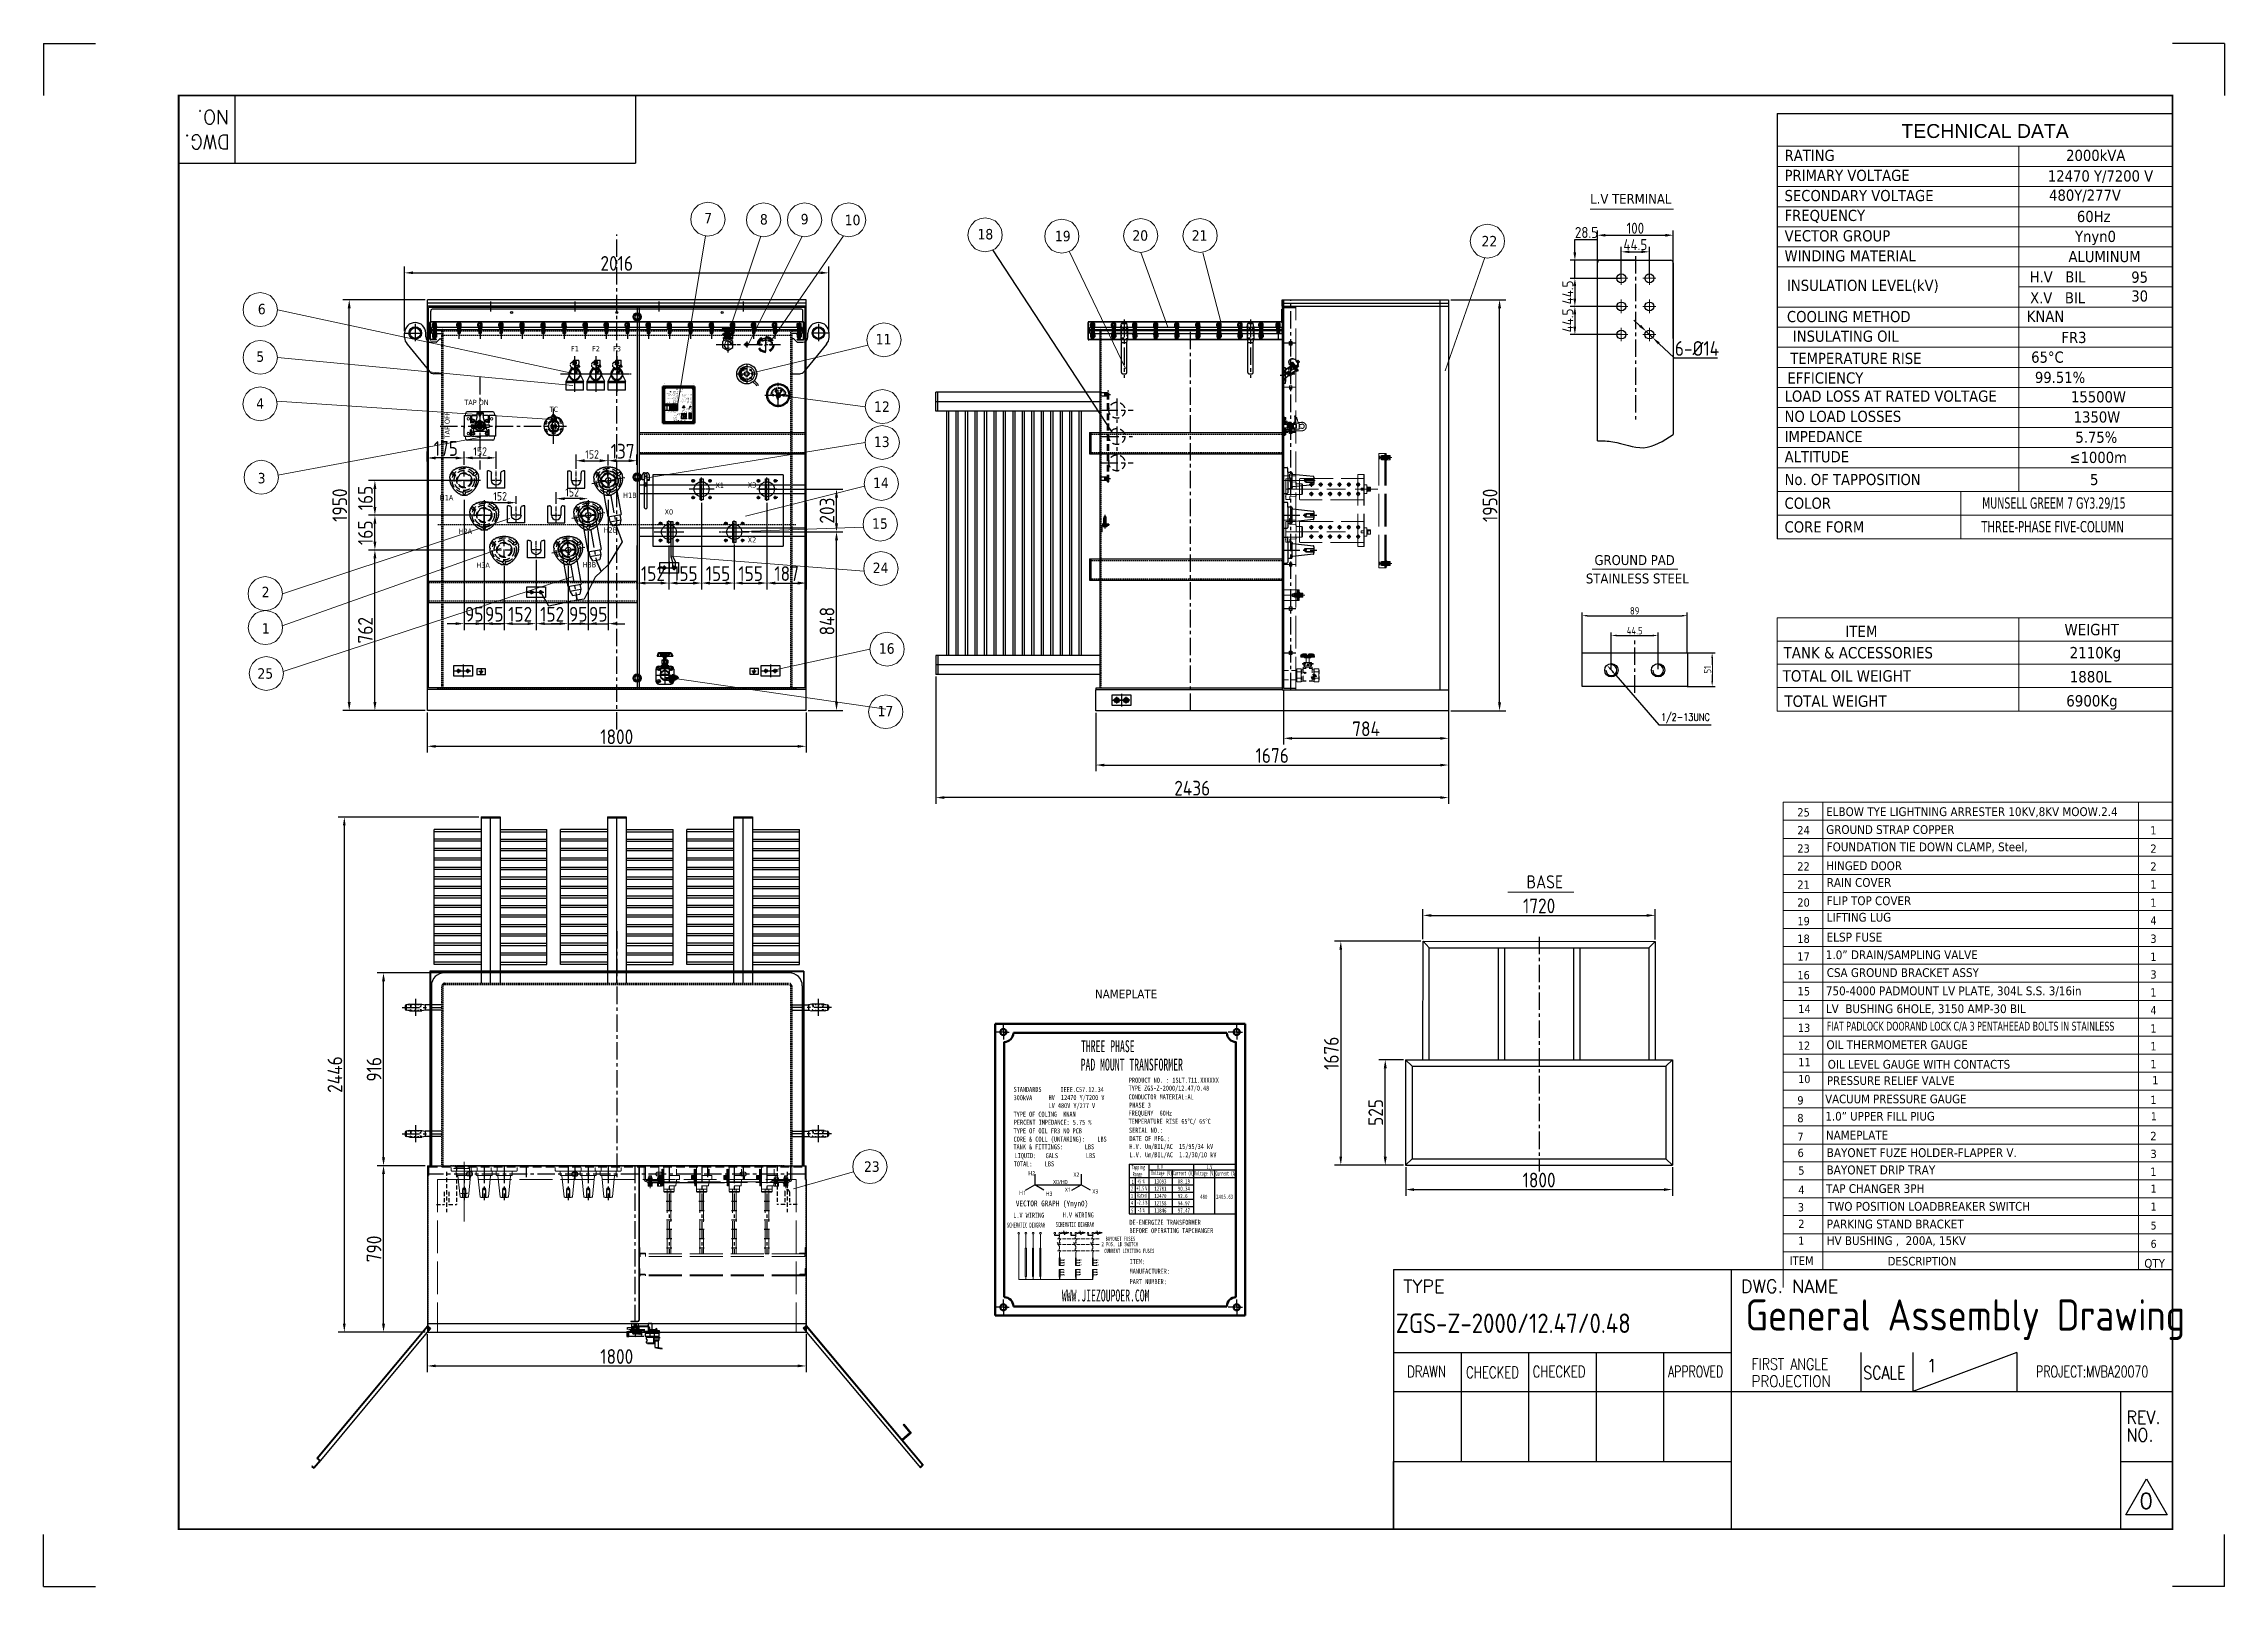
# Model space of a CAD drawing. Header units: millimetres. Extents: x 116956 to 138384, y -169944 to -162492.
# Drawn here: x 128023 to 138384, y -169819 to -162492 of the extents above; entities that cross this region are included whole.
import ezdxf
from ezdxf.enums import TextEntityAlignment as Align

# ---------------------------------------------------------------- set-up
doc = ezdxf.new("R2010")
doc.units = ezdxf.units.MM
doc.header["$LTSCALE"] = 13
for name, pattern in [('2 虚线', [5.75, 4.5, -1.25]), ('ACAD_ISO02W100', [15, 12, -3]), ('ACAD_ISO03W100', [1.18, 0.47, -0.71]), ('ACAD_ISO04W100', [30, 24, -3, 0, -3]), ('CENTER', [50.8, 31.75, -6.35, 6.35, -6.35]), ('CENTER2', [1.125, 0.75, -0.125, 0.125, -0.125]), ('CENTERX2', [101.6, 63.5, -12.7, 12.7, -12.7]), ('DASHED', [0.75, 0.5, -0.25]), ('HIDDEN', [9.525, 6.35, -3.175]), ('点画线', [18, 12, -2, 2, -2])]:
    doc.linetypes.add(name, pattern=pattern)
doc.layers.get('0').update_dxf_attribs({"color": 1, "linetype": 'CENTER'})
for name, color, linetype in [('1', 4, 'Continuous'), ('10', 1, 'Continuous'), ('2', 3, 'Continuous'), ('2细线层', 4, 'Continuous'), ('3中心线层', 1, 'CENTER'), ('4', 2, 'HIDDEN'), ('4虚线层', 6, 'DASHED'), ('6文字层', 3, 'Continuous'), ('HYJ1', 6, 'ACAD_ISO04W100'), ('HYJ3', 4, 'Continuous'), ('PDF_几何图形', 7, 'Continuous'), ('中心线', 1, 'CENTER2'), ('器身绝缘0', 4, 'Continuous'), ('粗实线', 4, 'Continuous'), ('细实线', 2, 'Continuous'), ('虚线', 6, 'HIDDEN'), ('铁心虚线', 1, 'DASHED')]:
    doc.layers.add(name, color=color, linetype=linetype)
for name, color, linetype, lineweight in [('2-0.13', 3, 'Continuous', 13), ('标注、文本', 3, 'Continuous', 25), ('铁心', 3, 'Continuous', 0)]:
    doc.layers.add(name, color=color, linetype=linetype, lineweight=lineweight)
doc.layers.add('paper', color=254, linetype='Continuous', plot=False)
doc.layers.add('中心线层', color=1, linetype='点画线', lineweight=18, true_color=0xff0000)
doc.styles.add('11', font='')
doc.styles.add('Note Text (ANSI)', font='arial.ttf')
doc.styles.add('PDF Arial', font='arial.ttf')
doc.styles.add('ROMANS', font='romans.shx', dxfattribs={"bigfont": 'whgtxt.shx'})
doc.styles.get("Standard").update_dxf_attribs({"font": 'gbenor.shx', "bigfont": 'gbcbig.shx'})
doc.styles.add('Tahoma$001', font='tahoma.ttf', dxfattribs={"height": 2.159784})
doc.styles.add('Tahoma_txtstyle_28.05_0_0', font='tahoma.ttf')
doc.styles.add('Tahoma_txtstyle_28.49_0_0', font='tahoma.ttf')
doc.styles.add('Tahoma_txtstyle_28.73_0_0', font='tahoma.ttf')
doc.styles.add('Tahoma_txtstyle_28.76_0_0', font='tahoma.ttf')
doc.styles.add('Tahoma_txtstyle_28.82_0_0', font='tahoma.ttf')
doc.styles.add('Tahoma_txtstyle_28.87_0_0', font='tahoma.ttf')
doc.styles.add('Tahoma_txtstyle_28.88_0_0', font='tahoma.ttf')
doc.styles.add('Tahoma_txtstyle_30.00_0_0', font='tahoma.ttf')
doc.styles.add('Tahoma_txtstyle_30.40_0_0', font='tahoma.ttf')
doc.styles.add('Tahoma_txtstyle_30.51_0_0', font='tahoma.ttf')
doc.styles.add('Tahoma_txtstyle_30.54_0_0', font='tahoma.ttf')
doc.styles.add('宋体', font='', dxfattribs={"width": 0.6})
doc.styles.get('11').set_extended_font_data('FangSong_GB2312')
doc.styles.get('宋体').set_extended_font_data('Microsoft YaHei')
doc.dimstyles.new('1$0', dxfattribs={"dimtxt": 3.5, "dimasz": 2.5, "dimexe": 1.5, "dimexo": 0, "dimgap": 0.5, "dimtad": 1, "dimtoh": 1, "dimdec": 1, "dimtxsty": 'Standard', "dimcen": 2.5, "dimclrd": 3, "dimclre": 3, "dimclrt": 3, "dimadec": 1, "dimazin": 0, "dimtfac": 1, "dimtdec": 1, "dimtmove": 0, "dimatfit": 2, "dimfxl": 1.5, "dimarcsym": 0})
doc.dimstyles.new('1-15', dxfattribs={"dimscale": 20, "dimtxt": 3.5, "dimasz": 2, "dimexe": 1.5, "dimexo": 0.5, "dimgap": 0.5, "dimtad": 1, "dimtoh": 1, "dimdec": 1, "dimdsep": 46, "dimtxsty": 'Standard', "dimcen": 2.5, "dimclrd": 3, "dimclre": 3, "dimclrt": 3, "dimadec": 0, "dimazin": 2, "dimtfac": 1, "dimtdec": 1, "dimtmove": 0, "dimatfit": 2, "dimfxl": 1, "dimarcsym": 0})
doc.dimstyles.new('丁晓菲', dxfattribs={"dimscale": 10, "dimtxt": 3.5, "dimasz": 2.5, "dimexe": 1.5, "dimexo": 0, "dimgap": 0.5, "dimtad": 1, "dimtoh": 1, "dimtxsty": 'Standard', "dimcen": 2.5, "dimclrd": 3, "dimclre": 3, "dimclrt": 2, "dimadec": 0, "dimazin": 0, "dimtfac": 1, "dimtmove": 0, "dimatfit": 2, "dimfxl": 1.5, "dimarcsym": 0})
doc.dimstyles.new('郁文书', dxfattribs={"dimscale": 15, "dimtxt": 3.5, "dimasz": 2.5, "dimexe": 1.5, "dimexo": 0, "dimgap": 0.5, "dimtad": 1, "dimtoh": 1, "dimtxsty": 'Standard', "dimcen": 2.5, "dimclrd": 3, "dimclre": 3, "dimclrt": 2, "dimadec": 0, "dimazin": 0, "dimtfac": 1, "dimtmove": 0, "dimatfit": 2, "dimfxl": 1, "dimarcsym": 0})
pattern_1 = [(135, (145429.7991, -175556.9444), (0.561266008, 0.561266008), []), (45, (145429.7991, -175556.9444), (1.683798023, 0.561266008), [1.984375, -1.190625])]

msp = doc.modelspace()

# ---------------------------------------------------------------- texts
at = {"color": 4, "true_color": 0x00ffff}
msp.add_text('ZGS-Z-2000/12.47/0.48', height=92.4, dxfattribs=at).set_placement((134447.255, -168615.263))
at = {"layer": '1', "color": 4}
msp.add_text('General Assembly Drawing', height=148.005, dxfattribs=at).set_placement((136108.415, -168603.606))
at = {"layer": '2', "style": 'ROMANS'}
for s, p in [('NO.', (128905.752, -162807.956)), ('DWG.', (128908.125, -162926.104))]:
    msp.add_text(s, height=66.6023, rotation=180, dxfattribs=at).set_placement(p)
at = {"layer": '2'}
for s, height, style, width, p in [('H1', 19.8, '宋体', 0.76, (132657.839, -167959.755)), ('H2', 19.8, '宋体', 0.76, (132701.26, -167866.62)), ('X0/H0', 19.8, '宋体', 0.76, (132818.926, -167908.074)), ('X1', 19.8, '宋体', 0.76, (132875.232, -167944.615)), ('X2', 19.8, '宋体', 0.76, (132915.806, -167873.458)), ('X3', 19.8, '宋体', 0.76, (133005.402, -167952.635)), ('H3', 19.8, '宋体', 0.76, (132783.923, -167964.175)), ('FIRST ANGLE', 54.2685, 'ROMANS', 0.8, (136137.464, -168790.399)), ('DRAWN', 54.2685, 'ROMANS', 0.75, (134500.986, -168825.737)), ('CHECKED', 54.2685, 'ROMANS', 0.75, (134780.981, -168829.177)), ('CHECKED', 54.2685, 'ROMANS', 0.75, (135097.281, -168825.737)), ('APPROVED', 54.2685, 'ROMANS', 0.7, (135740.249, -168825.737)), ('PROJECTION', 54.2685, 'ROMANS', 0.86, (136137.464, -168871.73)), ('SCALE', 61.6688, 'ROMANS', 0.8, (136667.692, -168835.116)), ('REV.', 61.6688, 'ROMANS', 0.9, (137918.211, -169046.166)), ('NO.', 61.6688, 'ROMANS', 0.9, (137918.211, -169130.265))]:
    msp.add_text(s, height=height, dxfattribs=dict(at, style=style, width=width)).set_placement(p)
at = {"layer": '2', "style": 'ROMANS'}
for s, height, p in [('TYPE', 61.6688, (134482.881, -168424.132)), ('DWG. NAME', 61.6688, (136086.268, -168424.132)), ('1', 61.669, (136967.546, -168801.332))]:
    msp.add_text(s, height=height, dxfattribs=at).set_placement(p)
at = {"layer": '2', "color": 3, "true_color": 0x00ff00, "style": 'ROMANS', "width": 0.7}
msp.add_text('PROJECT:MVBA20070', height=54.2685, dxfattribs=at).set_placement((137489.151, -168825.737))
at = {"layer": '2', "color": 4, "style": 'ROMANS'}
msp.add_text('0', height=74.002, dxfattribs=at).set_placement((137980.367, -169449.75))
at = {"layer": '2-0.13', "style": '11'}
for s, height, width, p in [('PRODUCT NO. : 1SLT.711.XXXXXX', 23.76, 0.76, (133178.98, -167426.541)), ('300kVA', 23.76, 0.76, (132631.294, -167509.707)), ('STANDARDS', 23.76, 0.76, (132631.216, -167470.427)), ('HV  12470 Y/7200 V', 23.76, 0.76, (132797.521, -167508.852)), ('LV 480V Y/277 V', 23.76, 0.76, (132797.521, -167547.477)), ('IEEE.C57.12.34', 23.76, 0.76, (132853.768, -167471.148)), ('TYPE ZGS-Z-2000/12.47/0.48', 23.76, 0.76, (133177.583, -167464.179)), ('CONDUCTOR MATERIAL:AL', 23.76, 0.76, (133177.583, -167506.076)), ('PHASE 3', 23.76, 0.76, (133180.384, -167545.135)), ('TYPE OF COLING  KNAN', 23.76, 0.76, (132631.216, -167588.19)), ('PERCENT IMPEDANCE: 5.75 %%%', 23.76, 0.76, (132632.495, -167626.547)), ('TEMPERATURE RISE 65°C/ 65°C', 23.76, 0.76, (133177.583, -167621.835)), ('FREQUENY  60Hz', 23.76, 0.76, (133177.583, -167582.955)), ('TANK & FITTINGS:       LBS', 23.76, 0.76, (132630.693, -167743.094)), ('TYPE OF OIL FR3 NO PCB', 23.76, 0.76, (132631.504, -167667.248)), ('CORE & COLL (UNTAKING):    LBS', 23.76, 0.76, (132631.239, -167706.523)), ('SERIAL NO.:', 23.76, 0.76, (133179.549, -167664.251)), ('H.V. Um/BIL/AC  15/95/34 kV', 23.76, 0.76, (133181.546, -167741.311)), ('DATE OF MFG.:', 23.76, 0.76, (133181.632, -167704.178)), ('TOTAL:    LBS', 23.76, 0.76, (132632.175, -167824.081)), ('LIQUID:   GALS         LBS', 23.76, 0.76, (132635.982, -167784.938)), ('L.V. Um/BIL/AC  1.2/30/10 kV', 23.76, 0.76, (133182.093, -167780.755)), ('Tapping ', 20.2421, 0.55, (133191.947, -167838.045)), ('H.V', 20.2421, 0.55, (133312.832, -167837.124)), ('L.V', 20.2421, 0.55, (133548.276, -167837.124)), ('2   ', 20.2421, 0.55, (133189.482, -167939.659)), ('1      ', 20.2421, 0.55, (133192.803, -167907.276)), ('Range', 20.2421, 0.55, (133197.59, -167871.082)), ('+2.5', 20.2421, 0.55, (133215.701, -167938.345)), ('+5', 20.2421, 0.55, (133218.921, -167905.001)), ('%', 20.242, 0.55, (133244.831, -167905.001)), ('%', 20.242, 0.55, (133256.04, -167938.345)), ('Voltage (V)', 20.2421, 0.55, (133284.314, -167865.018)), ('13093', 20.2421, 0.7, (133299.93, -167905.654)), ('12781', 20.2421, 0.7, (133299.93, -167939.698)), ('Current (A)', 20.2421, 0.55, (133388.075, -167866.214)), ('88.19', 20.2421, 0.7, (133411.607, -167905.654)), ('90.34', 20.2421, 0.7, (133411.607, -167939.698)), ('Voltage (V)', 20.2421, 0.55, (133489.007, -167866.819)), ('Current (A)', 20.2421, 0.55, (133590.592, -167867.765)), ('L.V WIRING ', 23.76, 0.76, (132629.748, -168067.819)), ('VECTOR GRAPH (Ynyn0)', 27.72, 0.76, (132641.925, -168014.022)), ('H.V WIRING ', 23.76, 0.76, (132864.662, -168066.785)), ('3', 20.242, 0.55, (133189.354, -167974.856)), ('4', 20.242, 0.55, (133189.482, -168007.47)), ('5', 20.242, 0.55, (133190.238, -168044.204)), ('-2.5', 20.2421, 0.55, (133216.541, -168005.859)), ('Rated', 20.2421, 0.55, (133217.605, -167972.57)), ('-5', 20.2421, 0.55, (133220.602, -168042.09)), ('%', 20.242, 0.55, (133244.831, -168042.09)), ('%', 20.242, 0.55, (133257.254, -168005.859)), ('12470', 20.2421, 0.7, (133299.93, -167974.562)), ('12158', 20.2421, 0.7, (133299.93, -168009.229)), ('11846', 20.2421, 0.7, (133299.93, -168043.654)), ('92.6', 20.2421, 0.7, (133411.607, -167974.562)), ('94.97', 20.2421, 0.7, (133411.607, -168009.229)), ('97.47', 20.2421, 0.7, (133411.607, -168043.654)), ('480', 20.2421, 0.7, (133517.531, -167978.282)), ('2405.63', 20.2421, 0.7, (133593.586, -167978.282)), ('SCHEMATIC DIAGRAM ', 23.76, 0.55, (132599.394, -168114.881)), ('SCHEMATIC DIAGRAM ', 23.76, 0.55, (132831.517, -168112.039)), ('DE-ENERGIZE TRANSFORMER', 23.76, 0.76, (133181.601, -168101.626)), ('BEFORE OPERATING TAPCHANGER', 23.76, 0.76, (133181.601, -168141.07)), ('2 POS. LB SWITCH', 19.8, 0.67, (133048.984, -168203.392)), ('MANUFACTURER:', 23.76, 0.76, (133182.481, -168333.896)), ('ITEM:', 23.76, 0.76, (133182.481, -168288.397)), ('PART NUMBER:', 23.76, 0.76, (133182.481, -168383.354))]:
    msp.add_text(s, height=height, dxfattribs=dict(at, width=width)).set_placement(p)
at = {"layer": '2-0.13', "style": '11', "width": 0.67}
for s, p in [('BAYONET FUSES', (133208.697, -168177.827)), ('CURRENT LIMITING FUSES', (133300.199, -168235.206))]:
    msp.add_text(s, height=19.8, dxfattribs=at).set_placement(p, align=Align.RIGHT)
at = {"layer": '4', "color": 4, "style": '11', "width": 0.6}
for s, p in [('THREE PHASE ', (132951.556, -167281.667)), (' PAD MOUNT TRANSFORMER', (132926.738, -167369.123)), ('WWW.JIEZOUPOER.COM', (132860.585, -168465.538))]:
    msp.add_text(s, height=56.67787, dxfattribs=at).set_placement(p)
at = {"layer": '标注、文本', "style": 'Tahoma$001'}
for s, p in [('TAP ON', (130021.864, -164208.734)), ('H1B', (130776.54, -164649.545)), ('H1A', (129905.529, -164661.293)), ('H2A', (129994.586, -164820.616)), ('H2B', (130683.723, -164814.545)), ('H3A', (130079.221, -164981.494)), ('H3B', (130584.167, -164979.545))]:
    msp.add_text(s, height=25, dxfattribs=at).set_placement(p)
msp.add_text('TAP OFF', height=25, rotation=90, dxfattribs=at).set_placement((129952.888, -164367.475))
at = {"layer": '铁心'}
for s, height, style, p in [('TECHNICAL DATA', 66.09223, 'PDF Arial', (136849.072, -162940.359)), ('RATING', 53.051, 'Tahoma$001', (136294.117, -163049.4)), ('2000kVA', 53.051, 'Tahoma$001', (137631.805, -163049.4)), ('PRIMARY VOLTAGE', 53.05098, 'Tahoma$001', (136294.117, -163144.452)), ('12470 Y/7200 V', 53.05098, 'Tahoma$001', (137544.869, -163147.063)), ('L.V TERMINAL', 46.95689, 'Tahoma$001', (135370.575, -163252.944)), ('SECONDARY VOLTAGE', 53.05098, 'Tahoma$001', (136294.117, -163240.409)), ('480Y/277V', 53.051, 'Tahoma$001', (137550.803, -163238.521)), ('7', 49.618, 'Tahoma$001', (131161.744, -163345.741)), ('8', 49.618, 'Tahoma$001', (131426.251, -163351.57)), ('9', 49.618, 'Tahoma$001', (131619.899, -163350.342)), ('10', 49.6179, 'Tahoma$001', (131829.157, -163354.596)), ('18', 49.6179, 'Tahoma$001', (132459.952, -163422.156)), ('19', 49.6179, 'Tahoma$001', (132827.711, -163430.891)), ('20', 49.6179, 'Tahoma$001', (133195.726, -163428.208)), ('21', 49.6179, 'Tahoma$001', (133477.879, -163428.208)), ('VECTOR GROUP', 53.05098, 'Tahoma$001', (136294.117, -163431.418)), ('FREQUENCY', 53.051, 'Tahoma$001', (136294.117, -163334.555)), ('Ynyn0', 53.051, 'Tahoma$001', (137673.973, -163434.218)), ('60Hz', 53.051, 'Tahoma$001', (137682.881, -163339.432)), ('22', 49.6179, 'Tahoma$001', (134854.52, -163455.17)), ('WINDING MATERIAL', 53.05098, 'Tahoma$001', (136294.117, -163526.469)), ('ALUMINUM', 53.051, 'Tahoma$001', (137642.83, -163529.533)), ('95', 53.051, 'Tahoma$001', (137941.024, -163627.649)), ('INSULATION LEVEL(kV)', 53.05098, 'Tahoma$001', (136305.523, -163666.715)), ('30', 53.051, 'Tahoma$001', (137941.148, -163717.302)), ('6', 49.618, 'Tahoma$001', (129040.752, -163777.476)), ('COOLING METHOD', 53.05098, 'Tahoma$001', (136305.523, -163814.963)), ('KNAN', 53.051, 'Tahoma$001', (137445.022, -163813.708)), ('11', 49.6179, 'Tahoma$001', (131976.52, -163920.556)), ('5', 49.618, 'Tahoma$001', (129033.88, -164003.338)), ('EFFICIENCY', 53.051, 'Tahoma$001', (136307.575, -164106.493)), ('99.51%%%', 53.051, 'Tahoma$001', (137483.486, -164103.725)), ('4', 49.618, 'Tahoma$001', (129033.443, -164225.67)), ('12', 49.6179, 'Tahoma$001', (131968.614, -164241.137)), ('LOAD LOSS AT RATED VOLTAGE', 53.05098, 'Tahoma$001', (136294.117, -164192.738)), ('15500W', 53.051, 'Tahoma$001', (137654.927, -164195.801)), ('NO LOAD LOSSES', 53.05098, 'Tahoma$001', (136294.117, -164288.695)), ('1350W', 53.051, 'Tahoma$001', (137667.609, -164291.758)), ('13', 49.6179, 'Tahoma$001', (131968.052, -164407.979)), ('IMPEDANCE', 53.051, 'Tahoma$001', (136294.117, -164384.652)), ('5.75%%%', 53.051, 'Tahoma$001', (137675.773, -164387.715)), ('ALTITUDE', 53.051, 'Tahoma$001', (136294.117, -164480.609)), ('≤1000m', 53.051, 'Tahoma$001', (137647.789, -164483.672)), ('3', 49.618, 'Tahoma$001', (129040.114, -164580.477)), ('14', 49.6179, 'Tahoma$001', (131963.98, -164603.001)), ('No. OF TAPPOSITION', 53.05098, 'Tahoma$001', (136294.037, -164588.649)), ('5', 53.051, 'Tahoma$001', (137745.451, -164588.649)), ('COLOR', 53.051, 'Tahoma$001', (136294.037, -164701.239)), ('15', 49.6179, 'Tahoma$001', (131959.026, -164796.378)), ('GROUND PAD  ', 46.95689, 'Tahoma$001', (135391.064, -164968.271)), ('24', 49.6179, 'Tahoma$001', (131962.139, -165006.542)), ('STAINLESS STEEL ', 46.95689, 'Tahoma$001', (135350.279, -165055.794)), ('2', 49.618, 'Tahoma$001', (129059.01, -165121.214)), ('1', 49.618, 'Tahoma$001', (129060.268, -165294.177)), ('16', 49.6179, 'Tahoma$001', (131991.269, -165389.597)), ('ITEM', 54.0041, 'Tahoma_txtstyle_30.51_0_0', (136582.498, -165309.931)), ('TANK & ACCESSORIES', 54.00405, 'Tahoma_txtstyle_30.51_0_0', (136289.229, -165411.817)), ('2110Kg', 54.0041, 'Tahoma_txtstyle_30.51_0_0', (137648.385, -165411.528)), ('25', 49.6179, 'Tahoma$001', (129039.169, -165508.239)), ('TOTAL OIL WEIGHT', 54.00405, 'Tahoma_txtstyle_30.51_0_0', (136285.021, -165521.79)), ('1880L', 54.0041, 'Tahoma_txtstyle_30.51_0_0', (137648.732, -165525.802)), ('17', 49.6179, 'Tahoma$001', (131985.132, -165686.838)), ('TOTAL WEIGHT', 54.00405, 'Tahoma_txtstyle_30.51_0_0', (136293.438, -165641.757)), ('6900Kg', 54.0041, 'Tahoma_txtstyle_30.51_0_0', (137632.231, -165640.047)), ('ELBOW TYE LIGHTNING ARRESTER 10KV,8KV MOOW.2.4', 41.66027, 'Tahoma$001', (136491.838, -166160.42)), ('GROUND STRAP COPPER', 41.66027, 'Tahoma$001', (136491.838, -166245.42)), ('1', 39.381, 'Tahoma$001', (138032.01, -166247.911)), ('HINGED DOOR', 41.66027, 'Tahoma$001', (136491.838, -166417.185)), ('FOUNDATION TIE DOWN CLAMP, Steel, ', 41.6654, 'Tahoma$001', (136494.422, -166327.659)), ('2', 39.381, 'Tahoma$001', (138032.01, -166335.027)), ('2', 39.381, 'Tahoma$001', (138032.01, -166419.675)), ('RAIN COVER', 41.6654, 'Tahoma$001', (136494.422, -166496.602)), ('1', 39.381, 'Tahoma$001', (138032.01, -166504.676)), ('FLIP TOP COVER', 41.6654, 'Tahoma$001', (136494.422, -166583.366)), ('1', 39.381, 'Tahoma$001', (138032.01, -166591.44)), ('4', 39.381, 'Tahoma$001', (138032.01, -166676.087)), ('1.0” DRAIN/SAMPLING VALVE', 41.67694, 'Tahoma$001', (136490.256, -166840.064)), ('ELSP FUSE', 42.2908, 'Tahoma$001', (136493.243, -166756.421)), ('3', 39.381, 'Tahoma$001', (138032.01, -166762.499)), ('3', 39.381, 'Tahoma$001', (138032.01, -166932.5)), ('1', 39.381, 'Tahoma$001', (138031.844, -166848.545)), ('NAMEPLATE', 41.6769, 'Tahoma$001', (133017.949, -167026.241)), ('750-4000 PADMOUNT LV PLATE, 304L S.S. 3/16in', 41.67694, 'Tahoma$001', (136490.422, -167011.489)), ('1', 39.381, 'Tahoma$001', (138032.01, -167017.5)), ('LV  BUSHING 6HOLE, 3150 AMP-30 BIL', 41.67694, 'Tahoma$001', (136490.422, -167096.136)), ('4', 39.381, 'Tahoma$001', (138032.01, -167102.501)), ('1', 39.381, 'Tahoma$001', (138032.01, -167188.912)), ('OIL THERMOMETER GAUGE ', 41.72043, 'Tahoma_txtstyle_30.54_0_0', (136493.152, -167267.079)), ('OIL LEVEL GAUGE WITH CONTACTS ', 41.53789, 'Tahoma_txtstyle_30.40_0_0', (136499.074, -167360.14)), ('1', 39.381, 'Tahoma$001', (138032.01, -167273.56)), ('1', 39.381, 'Tahoma$001', (138032.01, -167358.208)), ('PRESSURE RELIEF VALVE ', 41.08587, 'Tahoma$001', (136495.334, -167437.064)), ('1', 39.381, 'Tahoma$001', (138040.501, -167434.991)), ('VACUUM PRESSURE GAUGE', 40.986, 'Tahoma_txtstyle_30.00_0_0', (136486.844, -167524.328)), ('1', 39.381, 'Tahoma$001', (138032.01, -167528.209)), ('1.0” UPPER FILL PIUG ', 41.08587, 'Tahoma$001', (136488.317, -167606.415)), ('NAMEPLATE', 41.6769, 'Tahoma$001', (136490.422, -167696.607)), ('2', 39.381, 'Tahoma$001', (138032.01, -167699.621)), ('23', 49.6179, 'Tahoma$001', (131920.684, -167850.017)), ('BAYONET DRIP TRAY', 42.2908, 'Tahoma$001', (136493.172, -167861.993)), ('BAYONET FUZE HOLDER-FLAPPER V.', 41.96035, 'Tahoma$001', (136494.446, -167779.961)), ('3', 39.381, 'Tahoma$001', (138032.507, -167784.28)), ('1', 39.381, 'Tahoma$001', (138031.939, -167869.129)), ('TAP CHANGER 3PH', 41.67694, 'Tahoma$001', (136490.422, -167950.374)), ('1', 37.645, 'Tahoma$001', (138033.022, -167948.788)), ('TWO POSITION LOADBREAKER SWITCH', 41.67694, 'Tahoma$001', (136499.213, -168034.644)), ('1', 37.645, 'Tahoma$001', (138033.022, -168033.789)), ('PARKING STAND BRACKET', 41.75303, 'Tahoma$001', (136494.422, -168118.762)), ('5', 37.522, 'Tahoma$001', (138033.049, -168123.94)), ('ITEM', 40.2902, 'Tahoma$001', (136318.167, -168291.978)), ('HV BUSHING ,  200A, 15KV', 41.53789, 'Tahoma_txtstyle_30.40_0_0', (136494.654, -168197.415)), ('6', 37.522, 'Tahoma$001', (138033.049, -168210.704)), ('DESCRIPTION', 40.97467, 'Tahoma$001', (136783.515, -168294.8)), ('QTY', 41.3551, 'Tahoma$001', (138003.166, -168305.028))]:
    msp.add_text(s, height=height, dxfattribs=dict(at, style=style)).set_placement(p)
at = {"layer": '铁心', "style": 'Tahoma$001'}
for s, height, p in [('H.V   BIL', 53.051, (137590.895, -163600.117)), ('X.V   BIL', 53.051, (137591.31, -163699.506)), ('INSULATING OIL', 53.05098, (136584.958, -163881.661)), ('FR3', 53.051, (137668.866, -163887.588)), ('TEMPERATURE RISE ', 53.05098, (136642.628, -163987.191))]:
    msp.add_text(s, height=height, dxfattribs=at).set_placement(p, align=Align.MIDDLE)
msp.add_text('65%%DC', height=53.051, dxfattribs=at).set_placement((137465.669, -163981.002), align=Align.MIDDLE_LEFT)
at = {"layer": '铁心', "color": 3, "true_color": 0x00ff00, "style": 'Tahoma$001'}
for s, height, width, p in [('MUNSELL GREEM 7 GY3.29/15', 53.05098, 0.72, (137232.63, -164700.434)), ('FIAT PADLOCK DOORAND LOCK C/A 3 PENTAHEEAD BOLTS IN STAINLESS', 41.6654, 0.76, (136494.422, -167179.075))]:
    msp.add_text(s, height=height, dxfattribs=dict(at, width=width)).set_placement(p)
at = {"layer": '铁心', "color": 3, "true_color": 0x00ff00}
for s, height, style, p in [('CORE FORM', 53.051, 'Tahoma$001', (136294.037, -164813.828)), ('25', 39.4437, 'Tahoma_txtstyle_28.87_0_0', (136354.672, -166162.524)), ('24', 39.4437, 'Tahoma_txtstyle_28.87_0_0', (136354.672, -166247.525)), ('23', 39.4437, 'Tahoma_txtstyle_28.87_0_0', (136354.672, -166334.289)), ('22', 39.4437, 'Tahoma_txtstyle_28.87_0_0', (136354.672, -166419.289)), ('21', 39.4437, 'Tahoma_txtstyle_28.87_0_0', (136354.672, -166506.053)), ('20', 39.4437, 'Tahoma_txtstyle_28.87_0_0', (136354.672, -166590.701)), ('19', 38.9222, 'Tahoma_txtstyle_28.49_0_0', (136355.251, -166678.887)), ('LIFTING LUG', 41.61775, 'Tahoma$001', (136494.422, -166661.862)), ('18', 39.4437, 'Tahoma_txtstyle_28.87_0_0', (136354.672, -166762.882)), ('17', 39.4437, 'Tahoma_txtstyle_28.87_0_0', (136354.672, -166847.114)), ('16', 38.9222, 'Tahoma_txtstyle_28.49_0_0', (136355.251, -166935.299)), ('CSA GROUND BRACKET ASSY', 41.6654, 'Tahoma$001', (136494.422, -166924.779)), ('15', 39.3805, 'Tahoma_txtstyle_28.82_0_0', (136356.029, -167012.148)), ('14', 39.2878, 'Tahoma_txtstyle_28.76_0_0', (136359.17, -167096.038)), ('13', 39.2472, 'Tahoma_txtstyle_28.73_0_0', (136356.949, -167185.758)), ('12', 39.2472, 'Tahoma_txtstyle_28.73_0_0', (136356.949, -167270.406)), ('11', 39.3805, 'Tahoma_txtstyle_28.82_0_0', (136359.17, -167349.061)), ('10', 38.3163, 'Tahoma_txtstyle_28.05_0_0', (136359.17, -167428.392)), ('9', 39.444, 'Tahoma_txtstyle_28.87_0_0', (136354.672, -167530.355)), ('8', 39.444, 'Tahoma_txtstyle_28.87_0_0', (136354.672, -167614.587)), ('1', 37.522, 'Tahoma$001', (138034.522, -167604.797)), ('7', 38.922, 'Tahoma_txtstyle_28.49_0_0', (136355.251, -167702.773)), ('6', 39.38, 'Tahoma_txtstyle_28.82_0_0', (136356.029, -167779.622)), ('5', 39.288, 'Tahoma_txtstyle_28.76_0_0', (136359.17, -167863.511)), ('4', 39.458, 'Tahoma_txtstyle_28.88_0_0', (136359.17, -167955.848)), ('3', 39.247, 'Tahoma_txtstyle_28.73_0_0', (136356.949, -168037.879)), ('2', 39.38, 'Tahoma_txtstyle_28.82_0_0', (136359.17, -168116.535)), ('1', 38.316, 'Tahoma_txtstyle_28.05_0_0', (136359.17, -168195.866))]:
    msp.add_text(s, height=height, dxfattribs=dict(at, style=style)).set_placement(p)
at = {"layer": '铁心'}
for s, height, style, width, p in [('THREE-PHASE FIVE-COLUMN', 53.05098, 'Tahoma$001', 0.76, (137228.554, -164812.568)), ('5', 9.919, '11', 0.55, (132870.519, -168332.956)), ('7', 9.919, '11', 0.55, (132870.707, -168344.62)), ('3', 9.919, '11', 0.55, (132870.895, -168320.424)), ('4', 9.919, '11', 0.55, (132871.47, -168285.535)), ('6', 9.919, '11', 0.55, (132871.862, -168273.044)), ('2', 9.919, '11', 0.55, (132871.969, -168297.381)), ('5', 9.919, '11', 0.55, (132947.611, -168332.956)), ('7', 9.919, '11', 0.55, (132947.799, -168344.62)), ('3', 9.919, '11', 0.55, (132947.987, -168320.424)), ('4', 9.919, '11', 0.55, (132948.562, -168285.535)), ('6', 9.919, '11', 0.55, (132948.954, -168273.044)), ('2', 9.919, '11', 0.55, (132949.062, -168297.381)), ('5', 9.919, '11', 0.55, (133028.591, -168332.956)), ('7', 9.919, '11', 0.55, (133028.779, -168344.62)), ('3', 9.919, '11', 0.55, (133028.967, -168320.424)), ('4', 9.919, '11', 0.55, (133029.542, -168285.535)), ('6', 9.919, '11', 0.55, (133029.934, -168273.044)), ('2', 9.919, '11', 0.55, (133030.042, -168297.381))]:
    msp.add_text(s, height=height, dxfattribs=dict(at, style=style, width=width)).set_placement(p)
msp.add_text('BASE', height=62.3689, dxfattribs=at).set_placement((135068.313, -166504.086))
at = {"layer": '铁心', "insert": (137623.843, -165247.739), "char_height": 54.0041, "width": 639.45233, "attachment_point": 1, "style": 'Tahoma_txtstyle_30.51_0_0'}
msp.add_mtext('WEIGHT', dxfattribs=at)

# ---------------------------------------------------------------- blocks, each defined once
blk = doc.blocks.new('257561')
at = {"layer": '标注、文本'}
for p, q in [((851.7, 2214.1), (862.1, 2214.1)), ((853.4, 2212.2), (856.9, 2212.2)), ((854.7, 2210.2), (856.9, 2210.2)), ((856.9, 2219.1), (856.9, 2214.1)), ((860.3, 2212.2), (856.9, 2212.2)), ((859, 2210.2), (856.9, 2210.2))]:
    blk.add_line(p, q, dxfattribs=at)
blk = doc.blocks.new('0.020')
at = {"layer": '中心线', "ltscale": 2}
for p, q in [((13611, 16499), (13611, 16581)), ((13589, 16536), (13634, 16536))]:
    blk.add_line(p, q, dxfattribs=at)
at = {"layer": '粗实线', "lineweight": 30}
for p, q in [((13571, 16499), (13571, 16581)), ((13571, 16581), (13579, 16581)), ((13644, 16581), (13652, 16581)), ((13652, 16499), (13652, 16581)), ((13571, 16499), (13652, 16499)), ((13589, 16536), (13589, 16571)), ((13634, 16536), (13634, 16571))]:
    blk.add_line(p, q, dxfattribs=at)
for centre, radius, start, end in [((13579, 16571), 10, 0, 90), ((13644, 16571), 10, 90, 180), ((13611, 16536), 22.5, 180, 0)]:
    blk.add_arc(centre, radius, start, end, dxfattribs=at)
blk = doc.blocks.new('A$C577535B1')
for p, q in [((67, 124), (67, 44)), ((67, 124), (67, 45)), ((167, 124), (167, 44)), ((167, 124), (167, 44)), ((267, 124), (267, 44)), ((267, 124), (267, 45))]:
    blk.add_line(p, q)
at = {"layer": '3中心线层', "ltscale": 0.02}
for p, q in [((67, 169), (67, 0)), ((67, 169), (67, 0)), ((167, 169), (167, 0)), ((267, 169), (267, 0)), ((335, 84), (0, 84))]:
    blk.add_line(p, q, dxfattribs=at)
at = {"layer": '粗实线', "lineweight": 30}
for centre, radius, start, end in [((67, 84), 28.5, 8.0481, 171.9519), ((167, 84), 28.5, 8.0481, 171.9519), ((267, 84), 28.5, 8.0481, 171.9519), ((39, 84), 4, 274.0241, 85.9759), ((67, 84), 28.5, 188.0481, 351.9519), ((96, 84), 4, 94.0241, 265.9759), ((139, 84), 4, 274.0241, 85.9759), ((167, 84), 28.5, 188.0481, 351.9519), ((196, 84), 4, 94.0241, 265.9759), ((239, 84), 4, 274.0241, 85.9759), ((267, 84), 28.5, 188.0481, 351.9519), ((296, 84), 4, 94.0241, 265.9759)]:
    blk.add_arc(centre, radius, start, end, dxfattribs=at)
blk = doc.blocks.new('A$C01AF0FBC')
at = {"layer": '1', "color": 1, "linetype": 'CENTERX2', "lineweight": -3, "ltscale": 0.1}
blk.add_line((20, 740), (20, 0), dxfattribs=at)
at = {"layer": '粗实线', "lineweight": 30}
for p, q in [((38, 740), (38, 7)), ((40, 740), (40, 7)), ((0, 2), (33, 2)), ((0, 2), (0, 0)), ((0, 0), (33, 0))]:
    blk.add_line(p, q, dxfattribs=at)
for radius in [7, 5]:
    blk.add_arc((33, 7), radius, 270, 0, dxfattribs=at)
blk = doc.blocks.new('A$C0AD52951')
at = {"layer": '粗实线'}
h = blk.add_hatch(color=256, dxfattribs=at)
h.dxf.hatch_style = 2
h.paths.add_polyline_path([(2.2, 41.7), (1.1, 41.7), (2.2, 41.7), (3.3, 40.6), (3.3, 39.5), (4.4, 39.5), (4.4, 38.4), (5.5, 38.4), (5.5, 37.3), (6.6, 39.5), (5.5, 39.5), (4.4, 38.4), (4.4, 39.5), (4.4, 40.6), (3.3, 40.6), (3.3, 41.7)])
h = blk.add_hatch(color=256, dxfattribs=at)
h.dxf.hatch_style = 2
h.paths.add_polyline_path([(1.1, 41.7), (1.1, 40.6), (1.1, 39.5), (2.2, 39.5), (2.2, 40.6), (1.1, 40.6), (1.1, 41.7), (2.2, 41.7)])
h = blk.add_hatch(color=256, dxfattribs=at)
h.dxf.hatch_style = 2
h.paths.add_polyline_path([(6.6, 11), (7.7, 11), (11, 13.2), (11, 14.3)])
for points in [[(24.1, 62.5), (14.3, 59.3), (6.6, 52.7), (1.1, 43.9), (0, 38.4)], [(0, 21.9), (2.2, 15.4), (8.8, 7.7), (16.5, 1.1), (23, 0)], [(27.4, 51.6), (19.8, 48.3), (14.3, 42.8), (13.2, 39.5)], [(13.2, 23), (14.3, 19.8), (19.8, 14.3), (27.4, 11)], [(27.4, 48.3), (18.7, 43.9), (14.3, 36.2), (14.3, 26.3), (18.7, 18.7), (27.4, 13.2), (35.1, 13.2), (35.1, 4.4), (27.4, 4.4), (27.4, 13.2)], [(15.4, 24.1), (19.8, 17.6), (28.5, 14.3)], [(45, 40.6), (43.9, 42.8), (36.2, 47.2), (26.3, 47.2), (18.7, 42.8), (17.6, 40.6)], [(27.4, 40.6), (23, 36.2), (20.8, 30.7), (23, 25.2), (27.4, 21.9)], [(35.1, 51.6), (39.5, 57.1), (38.4, 62.5), (34, 66.9), (28.5, 66.9), (24.1, 62.5), (23, 57.1), (27.4, 51.6)], [(23, 59.3), (23, 47.2)], [(25.2, 64.7), (30.7, 71.3), (37.3, 64.7)], [(27.4, 35.1), (25.2, 30.7), (27.4, 26.3)], [(27.4, 35.1), (27.4, 51.6), (35.1, 51.6), (35.1, 35.1)], [(35.1, 26.3), (35.1, 13.2), (27.4, 13.2), (27.4, 26.3)], [(34, 14.3), (32.9, 15.4), (30.7, 16.5), (29.6, 15.4), (28.5, 14.3)], [(34, 14.3), (32.9, 15.4), (30.7, 16.5), (29.6, 15.4), (28.5, 14.3)], [(34, 14.3), (42.8, 17.6), (47.2, 24.1)], [(49.4, 39.5), (48.3, 42.8), (42.8, 48.3), (35.1, 51.6)], [(35.1, 13.2), (43.9, 18.7), (48.3, 26.3), (48.3, 36.2), (43.9, 43.9), (35.1, 48.3)], [(35.1, 21.9), (39.5, 25.2), (41.7, 30.7), (39.5, 36.2), (35.1, 40.6)], [(35.1, 26.3), (37.3, 30.7), (35.1, 35.1)], [(35.1, 11), (42.8, 14.3), (48.3, 19.8), (49.4, 23)], [(62.5, 38.4), (61.4, 43.9), (56, 52.7), (48.3, 59.3), (38.4, 62.5)], [(39.5, 59.3), (39.5, 47.2)], [(39.5, 0), (46.1, 1.1), (53.8, 7.7), (60.4, 15.4), (62.5, 21.9)], [(54.9, 50.5), (50.5, 47.2)], [(54.9, 50.5), (51.6, 50.5), (52.7, 48.3)], [(60.4, 19.8), (60.4, 20.8), (59.3, 23), (59.3, 21.9), (59.3, 20.8), (58.2, 20.8), (57.1, 20.8), (56, 20.8), (56, 21.9), (56, 23), (56, 24.1), (57.1, 24.1)]]:
    blk.add_lwpolyline(points, dxfattribs=at)
for points in [[(2.2, 41.7), (1.1, 41.7), (2.2, 41.7), (3.3, 40.6), (3.3, 39.5), (4.4, 39.5), (4.4, 38.4), (5.5, 38.4), (5.5, 37.3), (6.6, 39.5), (5.5, 39.5), (4.4, 38.4), (4.4, 39.5), (4.4, 40.6), (3.3, 40.6), (3.3, 41.7)], [(1.1, 41.7), (1.1, 40.6), (1.1, 39.5), (2.2, 39.5), (2.2, 40.6), (1.1, 40.6), (1.1, 41.7), (2.2, 41.7)], [(9.9, 45), (8.8, 47.2), (6.6, 48.3), (4.4, 47.2), (3.3, 45), (4.4, 42.8), (6.6, 41.7), (8.8, 42.8)], [(9.9, 16.5), (8.8, 19.8), (6.6, 19.8), (4.4, 19.8), (3.3, 16.5), (4.4, 14.3), (6.6, 13.2), (8.8, 14.3)], [(6.6, 11), (7.7, 11), (11, 13.2), (11, 14.3)], [(7.7, 11), (8.8, 11)], [(37.3, 59.3), (36.2, 63.6), (30.7, 65.8), (26.3, 63.6), (24.1, 59.3), (26.3, 54.9), (30.7, 52.7), (36.2, 54.9)], [(34, 59.3), (34, 61.4), (30.7, 62.5), (28.5, 61.4), (27.4, 59.3), (28.5, 57.1), (30.7, 56), (34, 57.1)], [(35.1, 30.7), (34, 34), (30.7, 35.1), (28.5, 34), (27.4, 30.7), (28.5, 28.5), (30.7, 27.4), (34, 28.5)], [(59.3, 45), (58.2, 47.2), (56, 48.3), (53.8, 47.2), (52.7, 45), (53.8, 42.8), (56, 41.7), (58.2, 42.8)], [(59.3, 16.5), (58.2, 19.8), (56, 19.8), (53.8, 19.8), (52.7, 16.5), (53.8, 14.3), (56, 13.2), (58.2, 14.3)]]:
    blk.add_lwpolyline(points, close=True, dxfattribs=at)
for points in [[(11, 32.9), (11, 32.9), (13.2, 32.9), (13.2, 32.9)], [(13.2, 29.6), (13.2, 29.6), (11, 29.6), (11, 29.6)], [(17.6, 41.7), (17.6, 41.7), (13.2, 32.9), (13.2, 32.9)], [(13.2, 29.6), (13.2, 29.6), (17.6, 19.8), (17.6, 19.8)], [(17.6, 41.7), (17.6, 41.7), (15.4, 43.9), (15.4, 43.9)], [(15.4, 17.6), (15.4, 17.6), (17.6, 19.8), (17.6, 19.8)], [(17.6, 47.2), (17.6, 47.2), (19.8, 45), (19.8, 45)], [(19.8, 17.6), (19.8, 17.6), (17.6, 15.4), (17.6, 15.4)], [(27.4, 48.3), (27.4, 48.3), (19.8, 45), (19.8, 45)], [(19.8, 17.6), (19.8, 17.6), (27.4, 13.2), (27.4, 13.2)], [(42.8, 45), (42.8, 45), (35.1, 48.3), (35.1, 48.3)], [(35.1, 13.2), (35.1, 13.2), (42.8, 17.6), (42.8, 17.6)], [(42.8, 45), (42.8, 45), (43.9, 47.2), (43.9, 47.2)], [(43.9, 15.4), (43.9, 15.4), (42.8, 17.6), (42.8, 17.6)], [(47.2, 43.9), (47.2, 43.9), (45, 41.7), (45, 41.7)], [(49.4, 32.9), (49.4, 32.9), (45, 41.7), (45, 41.7)], [(45, 19.8), (45, 19.8), (49.4, 29.6), (49.4, 29.6)], [(45, 19.8), (45, 19.8), (47.2, 17.6), (47.2, 17.6)], [(49.4, 32.9), (49.4, 32.9), (51.6, 32.9), (51.6, 32.9)], [(51.6, 29.6), (51.6, 29.6), (49.4, 29.6), (49.4, 29.6)]]:
    blk.add_open_spline(points, degree=3, dxfattribs=at)
blk = doc.blocks.new('A$C104F2B00')
at = {"layer": '标注、文本'}
blk.add_circle((45, 45), 45, dxfattribs=at)
at = {"layer": '标注、文本', "xscale": 1.4175, "yscale": 1.4175, "zscale": 1.4175}
blk.add_blockref('A$C0AD52951', (1, 1), dxfattribs=at)
at = {"layer": '标注、文本', "style": 'Tahoma$001'}
blk.add_text('TC', height=25, dxfattribs=at).set_placement((26, 113))
blk = doc.blocks.new('A$C5D6D1F02')
at = {"layer": '标注、文本'}
for p, q in [((103, 26), (148, 26)), ((126, 0), (126, 51))]:
    blk.add_line(p, q, dxfattribs=at)
at = {"layer": '粗实线', "lineweight": 30}
for points in [[(17, 50), (11, 47), (3, 39), (0, 30)], [(0, 22), (2, 23), (3, 26), (2, 29), (0, 30)], [(0, 22), (3, 13), (11, 5), (17, 2)], [(16, 83), (13, 81), (10, 80), (7, 77), (5, 75), (4, 71)], [(16, 83), (13, 81), (10, 80), (7, 77), (5, 75), (4, 71)], [(4, 68), (4, 66), (5, 63), (7, 60), (10, 58), (13, 55), (16, 54), (20, 53), (25, 53), (29, 53)], [(4, 68), (4, 66), (5, 63), (7, 60), (10, 58), (13, 55), (16, 54), (20, 53), (25, 53), (29, 53)], [(12, 48), (7, 48), (13, 57)], [(7, 48), (7, 45), (9, 45), (9, 48)], [(9, 48), (13, 55)], [(12, 58), (13, 57), (17, 55), (20, 54), (25, 53), (29, 53)], [(12, 58), (13, 57), (17, 55), (20, 54), (25, 53), (29, 53)], [(26, 91), (20, 89), (17, 85), (15, 80)], [(15, 81), (15, 80)], [(26, 87), (19, 85), (17, 80)], [(17, 74), (20, 70), (26, 69)], [(19, 74), (17, 74), (17, 69)], [(18, 1), (26, 0), (33, 1)], [(26, 91), (26, 87)], [(26, 70), (31, 71), (35, 76), (35, 82), (31, 86), (26, 87)], [(29, 64), (29, 67), (26, 70)], [(26, 69), (26, 70)], [(26, 69), (29, 64)], [(33, 32), (29, 32), (29, 64)], [(37, 32), (37, 64), (29, 64)], [(51, 30), (48, 39), (41, 47), (33, 50)], [(33, 2), (41, 5), (48, 13), (51, 22)], [(37, 57), (41, 59), (43, 61), (45, 63), (46, 66), (46, 68), (46, 71)], [(37, 57), (41, 59), (43, 61), (45, 63), (46, 66), (46, 68), (46, 71)], [(46, 69), (45, 69), (37, 64)], [(37, 55), (41, 58), (43, 59), (44, 62), (46, 64), (46, 66), (46, 68)], [(37, 55), (41, 58), (43, 59), (44, 62), (46, 64), (46, 66), (46, 68)], [(46, 60), (42, 60)], [(44, 48), (44, 45), (43, 45), (43, 48)], [(46, 69), (47, 80), (46, 91)], [(50, 61), (46, 71)], [(46, 69), (46, 60), (49, 60), (50, 60), (50, 61)], [(51, 30), (49, 29), (48, 26), (49, 23), (51, 22)], [(117, 50), (111, 47), (103, 39), (100, 30)], [(100, 22), (102, 23), (103, 26), (102, 29), (100, 30)], [(100, 22), (103, 13), (111, 5), (117, 2)], [(116, 83), (113, 81), (110, 80), (108, 77), (106, 75), (105, 71)], [(116, 83), (113, 81), (110, 80), (108, 77), (106, 75), (105, 71)], [(105, 68), (105, 66), (106, 63), (108, 60), (110, 58), (113, 55), (116, 54), (121, 53), (125, 53), (129, 53)], [(105, 68), (105, 66), (106, 63), (108, 60), (110, 58), (113, 55), (116, 54), (121, 53), (125, 53), (129, 53)], [(112, 48), (108, 48), (113, 57)], [(108, 48), (108, 45), (109, 45), (109, 48)], [(109, 48), (113, 55)], [(112, 58), (113, 57), (117, 55), (121, 54), (125, 53), (129, 53)], [(112, 58), (113, 57), (117, 55), (121, 54), (125, 53), (129, 53)], [(126, 91), (121, 89), (117, 85), (115, 80)], [(116, 81), (116, 80)], [(126, 87), (119, 85), (117, 80)], [(117, 74), (121, 70), (126, 69)], [(119, 74), (117, 74), (117, 69)], [(118, 1), (126, 0), (133, 1)], [(126, 91), (126, 87)], [(126, 70), (131, 71), (135, 76), (135, 82), (131, 86), (126, 87)], [(129, 64), (129, 67), (126, 70)], [(126, 69), (126, 70)], [(126, 69), (129, 64)], [(133, 32), (129, 32), (129, 64)], [(138, 32), (138, 64), (129, 64)], [(151, 30), (148, 39), (141, 47), (133, 50)], [(133, 2), (141, 5), (148, 13), (151, 22)], [(138, 57), (141, 59), (143, 61), (145, 63), (146, 66), (147, 68), (146, 71)], [(138, 57), (141, 59), (143, 61), (145, 63), (146, 66), (147, 68), (146, 71)], [(146, 69), (145, 69), (138, 64)], [(138, 55), (141, 58), (143, 59), (144, 62), (146, 64), (146, 66), (147, 68)], [(138, 55), (141, 58), (143, 59), (144, 62), (146, 64), (146, 66), (147, 68)], [(146, 60), (142, 60)], [(144, 48), (144, 45), (143, 45), (143, 48)], [(146, 69), (147, 80), (146, 91)], [(146, 69), (146, 60), (149, 60), (150, 60), (150, 61), (146, 71)], [(151, 30), (149, 29), (148, 26), (149, 23), (151, 22)], [(218, 50), (211, 47), (204, 39), (201, 30)], [(201, 22), (203, 23), (204, 26), (203, 29), (201, 30)], [(201, 22), (204, 13), (211, 5), (218, 2)], [(217, 83), (213, 81), (210, 80), (208, 77), (206, 75), (205, 71)], [(217, 83), (213, 81), (210, 80), (208, 77), (206, 75), (205, 71)], [(205, 68), (205, 66), (206, 63), (208, 60), (210, 58), (213, 55), (217, 54), (221, 53), (225, 53), (229, 53)], [(205, 68), (205, 66), (206, 63), (208, 60), (210, 58), (213, 55), (217, 54), (221, 53), (225, 53), (229, 53)], [(212, 48), (208, 48), (213, 57)], [(208, 48), (208, 45), (209, 45), (209, 48)], [(209, 48), (213, 55)], [(212, 58), (214, 57), (218, 55), (221, 54), (225, 53), (229, 53)], [(212, 58), (214, 57), (218, 55), (221, 54), (225, 53), (229, 53)], [(226, 91), (221, 89), (218, 85), (217, 80)], [(217, 81), (217, 80)], [(226, 87), (220, 85), (218, 80)], [(218, 74), (221, 70), (226, 69)], [(220, 74), (218, 74), (218, 69)], [(219, 1), (226, 0), (234, 1)], [(226, 91), (226, 87)], [(226, 70), (231, 71), (236, 76), (236, 82), (231, 86), (226, 87)], [(229, 64), (229, 67), (226, 70)], [(226, 69), (226, 70)], [(226, 69), (229, 64)], [(234, 32), (229, 32), (229, 64)], [(238, 32), (238, 64), (229, 64)], [(252, 30), (249, 39), (241, 47), (234, 50)], [(234, 2), (241, 5), (249, 13), (252, 22)], [(238, 57), (241, 59), (243, 61), (245, 63), (246, 66), (247, 68), (246, 71)], [(238, 57), (241, 59), (243, 61), (245, 63), (246, 66), (247, 68), (246, 71)], [(246, 69), (245, 69), (238, 64)], [(238, 55), (241, 58), (243, 59), (244, 62), (246, 64), (246, 66), (247, 68)], [(238, 55), (241, 58), (243, 59), (244, 62), (246, 64), (246, 66), (247, 68)], [(246, 60), (242, 60)], [(244, 48), (244, 45), (243, 45), (243, 48)], [(246, 69), (247, 80), (246, 91)], [(246, 69), (246, 60), (250, 60), (251, 60), (251, 61), (246, 71)], [(252, 30), (250, 29), (249, 26), (250, 23), (252, 22)]]:
    blk.add_lwpolyline(points, dxfattribs=at)
for points in [[(26, 86), (25, 86), (23, 85), (22, 85), (21, 84), (20, 84), (20, 83), (20, 82), (19, 81), (19, 80), (20, 79), (20, 78), (21, 77), (22, 76), (23, 76), (25, 76), (26, 76), (27, 76), (28, 76), (29, 77), (30, 77), (30, 78), (31, 79), (31, 80), (31, 81), (31, 82), (30, 83), (30, 84), (29, 84), (29, 85), (28, 85), (27, 86)], [(38, 48), (38, 49)], [(126, 86), (125, 86), (124, 85), (123, 85), (122, 84), (121, 84), (121, 83), (121, 82), (119, 81), (119, 80), (121, 79), (121, 78), (122, 77), (123, 76), (124, 76), (125, 76), (126, 76), (127, 76), (128, 76), (129, 77), (130, 77), (130, 78), (131, 79), (131, 80), (131, 81), (131, 82), (130, 83), (130, 84), (129, 84), (129, 85), (128, 85), (127, 86)], [(139, 48), (139, 49)], [(226, 86), (225, 86), (224, 85), (223, 85), (222, 84), (221, 84), (221, 83), (221, 82), (220, 81), (221, 80), (221, 79), (221, 78), (222, 77), (223, 76), (224, 76), (225, 76), (226, 76), (227, 76), (228, 76), (229, 77), (230, 77), (230, 78), (231, 79), (231, 80), (231, 81), (231, 82), (231, 83), (230, 84), (229, 84), (229, 85), (228, 85), (227, 86)], [(239, 48), (239, 49)]]:
    blk.add_lwpolyline(points, close=True, dxfattribs=at)
for points in [[(12, 48), (12, 48), (12, 57), (12, 57)], [(13, 48), (13, 48), (26, 48), (26, 48)], [(16, 48), (16, 48), (13, 48), (13, 48)], [(13, 47), (13, 47), (38, 47), (38, 47)], [(15, 80), (15, 80), (17, 80), (17, 80)], [(16, 48), (16, 48), (16, 53), (16, 53)], [(26, 69), (26, 69), (17, 69), (17, 69)], [(18, 48), (18, 48), (18, 54), (18, 54)], [(18, 51), (18, 51), (29, 50), (29, 50)], [(18, 51), (18, 51), (29, 51), (29, 51)], [(19, 80), (19, 80), (19, 74), (19, 74)], [(19, 74), (19, 74), (26, 70), (26, 70)], [(25, 48), (25, 48), (42, 48), (42, 48)], [(26, 91), (26, 91), (46, 91), (46, 91)], [(26, 71), (26, 71), (26, 70), (26, 70)], [(26, 48), (26, 48), (26, 49), (26, 49)], [(38, 48), (38, 48), (26, 48), (26, 48)], [(29, 57), (29, 57), (37, 57), (37, 57)], [(29, 39), (29, 39), (37, 39), (37, 39)], [(29, 32), (29, 32), (37, 32), (37, 32)], [(37, 64), (37, 64), (37, 65), (37, 65)], [(43, 48), (43, 48), (37, 55), (37, 55)], [(38, 48), (38, 48), (38, 57), (38, 57)], [(44, 48), (44, 48), (38, 57), (38, 57)], [(112, 48), (112, 48), (112, 57), (112, 57)], [(113, 48), (113, 48), (126, 48), (126, 48)], [(116, 48), (116, 48), (113, 48), (113, 48)], [(113, 47), (113, 47), (139, 47), (139, 47)], [(115, 80), (115, 80), (117, 80), (117, 80)], [(116, 48), (116, 48), (116, 53), (116, 53)], [(126, 69), (126, 69), (117, 69), (117, 69)], [(118, 48), (118, 48), (118, 54), (118, 54)], [(118, 51), (118, 51), (129, 50), (129, 50)], [(118, 51), (118, 51), (129, 51), (129, 51)], [(119, 74), (119, 74), (126, 70), (126, 70)], [(121, 80), (121, 80), (121, 74), (121, 74)], [(125, 48), (125, 48), (142, 48), (142, 48)], [(126, 91), (126, 91), (146, 91), (146, 91)], [(126, 71), (126, 71), (126, 70), (126, 70)], [(126, 48), (126, 48), (126, 49), (126, 49)], [(139, 48), (139, 48), (126, 48), (126, 48)], [(129, 57), (129, 57), (138, 57), (138, 57)], [(129, 39), (129, 39), (138, 39), (138, 39)], [(129, 32), (129, 32), (138, 32), (138, 32)], [(138, 64), (138, 64), (138, 65), (138, 65)], [(143, 48), (143, 48), (138, 55), (138, 55)], [(139, 48), (139, 48), (139, 57), (139, 57)], [(144, 48), (144, 48), (139, 57), (139, 57)], [(212, 48), (212, 48), (212, 57), (212, 57)], [(213, 48), (213, 48), (226, 48), (226, 48)], [(217, 48), (217, 48), (213, 48), (213, 48)], [(213, 47), (213, 47), (239, 47), (239, 47)], [(217, 80), (217, 80), (218, 80), (218, 80)], [(217, 48), (217, 48), (217, 53), (217, 53)], [(226, 69), (226, 69), (218, 69), (218, 69)], [(219, 48), (219, 48), (219, 54), (219, 54)], [(219, 51), (219, 51), (229, 50), (229, 50)], [(219, 51), (219, 51), (229, 51), (229, 51)], [(220, 74), (220, 74), (226, 70), (226, 70)], [(221, 80), (221, 80), (221, 74), (221, 74)], [(225, 48), (225, 48), (242, 48), (242, 48)], [(226, 91), (226, 91), (246, 91), (246, 91)], [(226, 71), (226, 71), (226, 70), (226, 70)], [(226, 48), (226, 48), (226, 49), (226, 49)], [(239, 48), (239, 48), (226, 48), (226, 48)], [(229, 57), (229, 57), (238, 57), (238, 57)], [(229, 39), (229, 39), (238, 39), (238, 39)], [(229, 32), (229, 32), (238, 32), (238, 32)], [(238, 64), (238, 64), (238, 65), (238, 65)], [(243, 48), (243, 48), (238, 55), (238, 55)], [(239, 48), (239, 48), (239, 57), (239, 57)], [(244, 48), (244, 48), (239, 57), (239, 57)]]:
    blk.add_open_spline(points, degree=3, dxfattribs=at)
blk = doc.blocks.new('A$C47B94D02')
at = {"layer": '标注、文本'}
blk.add_blockref('A$C5D6D1F02', (0, 0), dxfattribs=at)
at = {"layer": '标注、文本', "style": 'Tahoma$001'}
for s, p in [('F1', (8, 133)), ('F2', (108, 133)), ('F3', (208, 133))]:
    blk.add_text(s, height=25, dxfattribs=at).set_placement(p)
blk = doc.blocks.new('A$C62CB6CE0')
at = {"layer": 'PDF_几何图形'}
for p, q in [((22, 119), (54, 119)), ((22, 119), (22, 90)), ((27, 104), (27, 85)), ((33, 104), (27, 104)), ((33, 115), (33, 104)), ((33, 112), (34, 111)), ((44, 111), (33, 111)), ((34, 111), (33, 111)), ((33, 111), (34, 111)), ((44, 111), (33, 110)), ((34, 111), (33, 110)), ((33, 109), (34, 108)), ((43, 112), (34, 111)), ((43, 111), (34, 111)), ((43, 110), (34, 110)), ((43, 109), (34, 109)), ((43, 109), (34, 108)), ((43, 108), (34, 107)), ((43, 107), (34, 106)), ((43, 106), (34, 105)), ((43, 105), (34, 104)), ((43, 104), (34, 104)), ((43, 111), (44, 111)), ((44, 111), (43, 111)), ((44, 111), (43, 110)), ((44, 110), (43, 109)), ((44, 109), (43, 109)), ((44, 108), (43, 108)), ((44, 107), (43, 107)), ((44, 106), (43, 106)), ((44, 105), (43, 105)), ((44, 104), (43, 104)), ((50, 104), (44, 104)), ((45, 109), (45, 105)), ((45, 109), (49, 109)), ((49, 105), (45, 105)), ((49, 109), (99, 109)), ((49, 105), (99, 105)), ((50, 104), (50, 85)), ((54, 119), (54, 90)), ((55, 104), (55, 87)), ((55, 104), (57, 104)), ((57, 104), (57, 87)), ((101, 122), (101, 109)), ((101, 122), (119, 122)), ((101, 104), (101, 82)), ((119, 122), (119, 87)), ((0, 82), (27, 82)), ((0, 82), (0, 58)), ((2, 80), (27, 80)), ((2, 80), (2, 55)), ((4, 101), (33, 101)), ((4, 58), (4, 77)), ((23, 58), (4, 58)), ((7, 80), (7, 55)), ((66, 90), (9, 90)), ((9, 78), (20, 78)), ((9, 78), (9, 58)), ((16, 85), (57, 85)), ((60, 58), (19, 58)), ((20, 80), (20, 78)), ((24, 92), (65, 92)), ((65, 90), (24, 90)), ((24, 87), (65, 87)), ((27, 80), (50, 80)), ((27, 80), (27, 78)), ((27, 78), (50, 78)), ((28, 78), (28, 73)), ((33, 101), (34, 101)), ((33, 99), (33, 80)), ((43, 103), (34, 103)), ((43, 102), (34, 102)), ((43, 101), (34, 101)), ((43, 101), (34, 101)), ((43, 101), (34, 101)), ((43, 101), (34, 100)), ((43, 99), (34, 99)), ((38, 78), (38, 73)), ((40, 58), (38, 58)), ((81, 58), (40, 58)), ((44, 104), (43, 103)), ((44, 103), (43, 102)), ((44, 102), (43, 101)), ((44, 101), (43, 101)), ((44, 100), (43, 99)), ((43, 82), (70, 82)), ((43, 80), (68, 80)), ((43, 71), (47, 71)), ((44, 99), (44, 80)), ((45, 92), (86, 92)), ((86, 90), (45, 90)), ((45, 87), (86, 87)), ((48, 72), (47, 71)), ((49, 78), (49, 73)), ((50, 80), (50, 78)), ((51, 72), (62, 72)), ((51, 72), (51, 69)), ((64, 69), (51, 69)), ((62, 85), (62, 72)), ((62, 85), (62, 72)), ((72, 85), (62, 85)), ((62, 69), (64, 69)), ((62, 69), (64, 69)), ((64, 69), (62, 69)), ((64, 87), (64, 69)), ((64, 87), (64, 69)), ((66, 90), (66, 87)), ((68, 80), (68, 64)), ((68, 64), (70, 64)), ((70, 82), (70, 64)), ((81, 82), (81, 77)), ((81, 82), (81, 77)), ((81, 82), (81, 82)), ((131, 82), (81, 82)), ((81, 77), (81, 77)), ((131, 77), (81, 77)), ((130, 72), (87, 72)), ((87, 72), (87, 58)), ((130, 58), (87, 58)), ((92, 55), (92, 46)), ((92, 55), (127, 55)), ((92, 46), (93, 46)), ((92, 34), (92, 28)), ((93, 34), (92, 34)), ((92, 28), (127, 28)), ((138, 58), (97, 58)), ((102, 92), (143, 92)), ((143, 90), (102, 90)), ((102, 87), (143, 87)), ((104, 100), (104, 91)), ((104, 77), (104, 72)), ((104, 58), (104, 55)), ((108, 100), (108, 91)), ((110, 80), (110, 55)), ((116, 77), (116, 72)), ((116, 58), (116, 55)), ((127, 55), (127, 28)), ((129, 47), (127, 47)), ((128, 77), (128, 74)), ((128, 74), (155, 74)), ((128, 55), (128, 50)), ((141, 55), (128, 55)), ((141, 50), (128, 50)), ((129, 42), (153, 42)), ((130, 74), (130, 58)), ((141, 58), (130, 58)), ((131, 82), (131, 77)), ((131, 82), (132, 82)), ((132, 77), (131, 77)), ((132, 82), (132, 77)), ((152, 82), (132, 82)), ((152, 77), (132, 77)), ((132, 58), (132, 55)), ((134, 37), (141, 37)), ((134, 29), (134, 7)), ((136, 84), (136, 78)), ((152, 58), (141, 58)), ((155, 55), (141, 55)), ((155, 50), (141, 50)), ((141, 37), (149, 37)), ((146, 84), (146, 78)), ((149, 29), (149, 7)), ((150, 58), (150, 55)), ((152, 82), (152, 77)), ((152, 74), (152, 58)), ((153, 49), (153, 42)), ((153, 42), (153, 42)), ((154, 87), (154, 82)), ((154, 77), (155, 77)), ((155, 77), (155, 74)), ((155, 55), (155, 50))]:
    blk.add_line(p, q, dxfattribs=at)
for points in [[(33, 115), (44, 115), (44, 104)], [(33, 112), (43, 112), (44, 111)], [(43, 110), (44, 110), (33, 109)], [(33, 110), (34, 110), (33, 109)], [(43, 109), (44, 109), (33, 109)], [(33, 109), (34, 109), (33, 109)], [(43, 109), (44, 108), (33, 108)], [(43, 109), (34, 108), (33, 108)], [(43, 108), (44, 107), (33, 107)], [(33, 108), (34, 107), (33, 107)], [(43, 107), (44, 106), (33, 106)], [(33, 107), (34, 106), (33, 106)], [(43, 106), (44, 105), (33, 105)], [(33, 106), (34, 105), (33, 105)], [(43, 105), (44, 104), (33, 104)], [(33, 105), (34, 104), (33, 104)], [(43, 104), (44, 104), (33, 103)], [(33, 104), (34, 104), (33, 103)], [(108, 100), (100, 109), (99, 109)], [(104, 100), (104, 101), (103, 102), (103, 102), (103, 103), (102, 104), (102, 104), (102, 104), (101, 104), (100, 105), (99, 105)], [(4, 92), (4, 101), (4, 101)], [(28, 73), (29, 73), (29, 73), (29, 73), (30, 72), (30, 72), (31, 72), (31, 72), (32, 71), (33, 71)], [(28, 73), (28, 73), (29, 73), (29, 72), (29, 72), (29, 72), (29, 72)], [(29, 72), (30, 71), (33, 71)], [(43, 103), (44, 103), (33, 102)], [(33, 103), (34, 103), (33, 102)], [(43, 102), (44, 102), (33, 101)], [(33, 102), (34, 102), (33, 101)], [(43, 101), (44, 101), (33, 101)], [(43, 101), (34, 101), (33, 101)], [(43, 101), (44, 100), (33, 99)], [(33, 101), (34, 100), (33, 99)], [(43, 99), (44, 99), (33, 99)], [(33, 99), (34, 99), (33, 99)], [(43, 71), (33, 71), (35, 71), (35, 72), (36, 72), (36, 72), (37, 72), (37, 73), (38, 73), (38, 73), (38, 73)], [(38, 73), (39, 73), (40, 72), (40, 72), (41, 72), (42, 72), (42, 71), (43, 71)], [(40, 94), (40, 58), (41, 57)], [(43, 71), (45, 71), (45, 72), (46, 72), (47, 72), (47, 72), (48, 73), (48, 73), (48, 73), (49, 73)], [(48, 72), (48, 72), (48, 72), (48, 73), (48, 73), (48, 73), (49, 73)], [(93, 46), (94, 46), (95, 45), (96, 43), (97, 40), (96, 37), (95, 35), (94, 34), (93, 34)], [(98, 28), (98, 25), (134, 25)], [(104, 91), (112, 82), (113, 82)], [(108, 91), (108, 90), (109, 89), (109, 88), (109, 88), (110, 87), (111, 87), (111, 87), (112, 87), (113, 87), (154, 87)], [(131, 50), (130, 50), (130, 49), (129, 49), (129, 42), (130, 42), (130, 42), (134, 37), (134, 29)], [(134, 7), (148, 6), (149, 7)], [(153, 42), (149, 37), (149, 29)], [(152, 82), (154, 82), (154, 77), (152, 77)], [(153, 49), (153, 50), (152, 50)]]:
    blk.add_lwpolyline(points, dxfattribs=at)
blk.add_lwpolyline([(26, 85), (51, 85), (51, 82), (26, 82)], close=True, dxfattribs=at)
for points in [[(108, 101), (106, 107), (106, 108), (100, 109)], [(104, 90), (105, 86), (108, 83), (112, 82)], [(134, 6), (172, -2), (181, -2), (148, 6)], [(140, 96), (138, 96), (137, 94), (137, 92)], [(137, 92), (137, 90), (138, 88), (140, 88)], [(145, 92), (145, 94), (143, 96), (140, 96)], [(140, 88), (143, 88), (145, 90), (145, 92)]]:
    blk.add_open_spline(points, degree=3, dxfattribs=at)
blk = doc.blocks.new('A$C3970166B')
at = {"layer": '标注、文本', "color": 4, "lineweight": 30}
for points in [[(20.3, 13.5), (18.6, 16.9), (16.1, 19.5), (12.7, 20.3), (9.3, 19.5), (6.8, 16.9), (5.1, 13.5), (6.8, 9.3), (9.3, 6.8), (12.7, 5.9), (16.1, 6.8), (18.6, 9.3)], [(19.5, 16.9), (12.7, 20.3), (5.9, 16.9), (5.9, 9.3), (12.7, 5.9), (19.5, 9.3)]]:
    blk.add_lwpolyline(points, close=True, dxfattribs=at)
for major_axis, ratio in [((0, 13.1), 0.967742), ((-11, 0), 0.961538)]:
    blk.add_ellipse((12.7, 13.1), major_axis=major_axis, ratio=ratio, start_param=0, end_param=6.283185, dxfattribs=at)
blk = doc.blocks.new('A$C33D96195')
at = {"layer": '标注、文本', "color": 4, "lineweight": 30}
for points in [[(30, 151), (28, 156), (24, 160), (19, 161), (14, 160), (10, 156), (8, 151), (10, 144), (14, 141), (19, 139), (24, 141), (28, 144)], [(29, 156), (19, 161), (9, 156), (9, 144), (19, 139), (29, 144)], [(67, 116), (66, 121), (60, 123), (55, 121), (52, 116), (55, 109), (60, 108), (66, 109)], [(66, 116), (63, 119), (60, 121), (56, 119), (55, 116), (56, 112), (60, 109), (63, 112)]]:
    blk.add_lwpolyline(points, close=True, dxfattribs=at)
for points in [[(55, 171), (50, 170), (46, 166), (43, 161)], [(53, 137), (43, 137), (43, 161)], [(67, 6), (67, 161), (65, 165), (60, 168), (56, 165), (53, 161), (56, 156), (60, 154), (65, 156), (67, 161)], [(53, 161), (53, 6)], [(55, 171), (66, 171)], [(76, 161), (75, 166), (71, 170), (66, 171)], [(76, 161), (76, 137), (66, 137), (76, 137), (76, 135), (66, 135)], [(53, 6), (56, 3), (60, 0), (65, 3), (67, 6)]]:
    blk.add_lwpolyline(points, dxfattribs=at)
for major_axis, ratio in [((0, 19.7), 0.967742), ((-16.5, 0), 0.961538)]:
    blk.add_ellipse((19, 150), major_axis=major_axis, ratio=ratio, start_param=0, end_param=6.283185, dxfattribs=at)
at = {"layer": '标注、文本', "xscale": 1.5, "yscale": 1.5, "zscale": 1.5}
blk.add_blockref('A$C3970166B', (0, 131), dxfattribs=at)
blk = doc.blocks.new('3650')
at = {"layer": '3中心线层', "ltscale": 0.02}
for p, q in [((50829, -154423), (50812, -154423)), ((50820, -154431), (50820, -154415)), ((50909, -154423), (50892, -154423)), ((50900, -154431), (50900, -154415)), ((51139, -154423), (51122, -154423)), ((51130, -154431), (51130, -154415)), ((51222, -154423), (51202, -154423)), ((51210, -154431), (51210, -154415)), ((50829, -154503), (50812, -154503)), ((50820, -154511), (50820, -154495)), ((50909, -154503), (50892, -154503)), ((50900, -154511), (50900, -154495)), ((51139, -154503), (51122, -154503)), ((51130, -154511), (51130, -154495)), ((51222, -154503), (51202, -154503)), ((51210, -154511), (51210, -154495)), ((50674, -154626), (50657, -154626)), ((50665, -154634), (50665, -154618)), ((50754, -154626), (50737, -154626)), ((50745, -154634), (50745, -154618)), ((50984, -154626), (50967, -154626)), ((50975, -154634), (50975, -154618)), ((51064, -154626), (51047, -154626)), ((51055, -154634), (51055, -154618)), ((50674, -154706), (50657, -154706)), ((50665, -154714), (50665, -154698)), ((50754, -154706), (50737, -154706)), ((50745, -154714), (50745, -154698)), ((50984, -154706), (50967, -154706)), ((50975, -154714), (50975, -154698)), ((51064, -154706), (51047, -154706)), ((51055, -154714), (51055, -154698))]:
    blk.add_line(p, q, dxfattribs=at)
at = {"layer": '中心线'}
for p, q in [((50920, -154463), (50801, -154463)), ((50860, -154518), (50860, -154408)), ((51218, -154463), (51123, -154463)), ((51170, -154518), (51170, -154408)), ((50634, -154666), (50777, -154666)), ((50705, -154721), (50705, -154611)), ((50944, -154666), (51087, -154666)), ((51015, -154721), (51015, -154611))]:
    blk.add_line(p, q, dxfattribs=at)
at = {"layer": '粗实线'}
for points in [[(50853, -154413), (50868, -154413), (50868, -154513), (50853, -154513)], [(51163, -154413), (51178, -154413), (51178, -154513), (51163, -154513)], [(50698, -154616), (50713, -154616), (50713, -154716), (50698, -154716)], [(51008, -154616), (51023, -154616), (51023, -154716), (51008, -154716)]]:
    blk.add_lwpolyline(points, close=True, dxfattribs=at)
at = {"layer": '粗实线', "lineweight": 30}
for centre, radius in [((50820, -154423), 6), ((50860, -154463), 35.5), ((50900, -154423), 6), ((51130, -154423), 6), ((51170, -154463), 35.5), ((51210, -154423), 6), ((50820, -154503), 6), ((50900, -154503), 6), ((51130, -154503), 6), ((51210, -154503), 6), ((50665, -154626), 6), ((50705, -154666), 35.5), ((50745, -154626), 6), ((50975, -154626), 6), ((51015, -154666), 35.5), ((51055, -154626), 6), ((50665, -154706), 6), ((50745, -154706), 6), ((50975, -154706), 6), ((51055, -154706), 6)]:
    blk.add_circle(centre, radius, dxfattribs=at)
at = {"layer": '细实线', "color": 4, "lineweight": 30}
for p, q in [((51248, -154394), (50628, -154394)), ((50628, -154394), (50628, -154734)), ((51248, -154394), (51248, -154734)), ((50628, -154734), (51248, -154734))]:
    blk.add_line(p, q, dxfattribs=at)
at = {"layer": '标注、文本', "style": 'Tahoma$001'}
for s, p in [('X1', (50926, -154457)), ('X3', (51079, -154456)), ('X0', (50684, -154583)), ('X2', (51079, -154716))]:
    blk.add_text(s, height=25, dxfattribs=at).set_placement(p)
blk = doc.blocks.new('A$C2C6D2C8C')
at = {"color": 0, "linetype": 'ByBlock'}
for p, q in [((0, 118), (30, 118)), ((0, 118), (0, 58)), ((6, 128), (6, 128)), ((135, 136), (14, 136)), ((20, 118), (26, 118)), ((30, 118), (30, 118)), ((30, 118), (30, 85)), ((34, 118), (59, 118)), ((34, 118), (34, 85)), ((59, 109), (41, 42)), ((59, 131), (59, 109)), ((90, 131), (59, 131)), ((59, 131), (90, 131)), ((59, 129), (90, 129)), ((70, 119), (70, 125)), ((79, 119), (79, 125)), ((90, 131), (90, 109)), ((114, 118), (90, 118)), ((90, 109), (108, 42)), ((114, 118), (114, 85)), ((150, 118), (118, 118)), ((119, 118), (118, 118)), ((118, 118), (118, 85)), ((144, 118), (132, 118)), ((143, 128), (143, 128)), ((150, 118), (150, 58)), ((0, 19), (0, 68)), ((0, 19), (19, 19)), ((6, 8), (6, 9)), ((75, 0), (14, 0)), ((19, 19), (30, 19)), ((30, 19), (30, 49)), ((34, 19), (34, 49)), ((34, 19), (74, 19)), ((108, 42), (41, 42)), ((135, 0), (61, 0)), ((114, 19), (75, 19)), ((114, 19), (114, 49)), ((118, 19), (118, 49)), ((143, 19), (118, 19)), ((150, 19), (132, 19)), ((143, 9), (143, 8)), ((143, 8), (143, 9)), ((150, 19), (150, 68))]:
    blk.add_line(p, q, dxfattribs=at)
at = {"lineweight": 15}
for p, q in [((6, 128), (6, 118)), ((143, 128), (143, 118)), ((6, 8), (6, 19)), ((42, 78), (42, 71)), ((143, 9), (143, 19))]:
    blk.add_line(p, q, dxfattribs=at)
at = {"color": 0, "linetype": 'ByBlock', "lineweight": 18}
for p, q in [((34, 67), (41, 71)), ((41, 63), (34, 67)), ((42, 71), (38, 71)), ((42, 62), (38, 62)), ((41, 71), (41, 63)), ((42, 71), (55, 71)), ((42, 62), (55, 62)), ((42, 62), (42, 56)), ((42, 56), (42, 62)), ((70, 75), (65, 70)), ((65, 64), (70, 58)), ((70, 75), (68, 74)), ((70, 58), (68, 60)), ((70, 86), (70, 75)), ((70, 58), (70, 47)), ((79, 75), (71, 69)), ((79, 58), (71, 65)), ((79, 86), (79, 75)), ((79, 58), (79, 47))]:
    blk.add_line(p, q, dxfattribs=at)
at = {"color": 0, "linetype": 'ByBlock'}
for points in [[(48, 97), (41, 101), (34, 97), (34, 89), (41, 85), (48, 89)], [(48, 28), (41, 24), (34, 28), (34, 36), (41, 40), (48, 36)], [(100, 97), (107, 101), (114, 97), (114, 89), (107, 85), (100, 89)], [(100, 28), (107, 24), (114, 28), (114, 36), (107, 40), (100, 36)]]:
    blk.add_lwpolyline(points, close=True, dxfattribs=at)
at = {"lineweight": 15}
for centre in [(19, 102), (130, 102), (19, 32)]:
    blk.add_circle(centre, 6, dxfattribs=at)
at = {"color": 0, "linetype": 'ByBlock'}
for centre, radius in [((41, 93), 6.76), ((41, 32), 6.76), ((41, 93), 4.75), ((41, 32), 4.75), ((107, 93), 6.76), ((107, 32), 6.76), ((107, 93), 4.75), ((107, 32), 4.75)]:
    blk.add_circle(centre, radius, dxfattribs=at)
at = {"color": 0, "linetype": 'ByBlock', "lineweight": 18}
for radius in [20, 3.5]:
    blk.add_circle((74, 67), radius, dxfattribs=at)
at = {"color": 0, "linetype": 'ByBlock'}
for centre, radius, start, end in [((14, 128), 7.94, 90, 180), ((74, 125), 4.46, 0, 180), ((74, 119), 4.46, 180, 0), ((135, 128), 7.94, 0, 90), ((14, 8), 7.94, 180, 270), ((32, 85), 1.91, 181.2996, 358.7004), ((32, 49), 1.91, 1.2996, 178.7004), ((116, 85), 1.91, 181.2996, 358.7004), ((116, 49), 1.91, 1.2996, 178.7004), ((135, 8), 7.94, 270, 0)]:
    blk.add_arc(centre, radius, start, end, dxfattribs=at)
at = {"color": 0, "linetype": 'ByBlock', "lineweight": 18}
for centre, radius, start, end in [((42, 67), 11, 90, 270), ((38, 67), 4.5, 90, 270), ((74, 67), 12, 112.0243, 247.9757), ((69, 67), 5, 138.5763, 221.4237), ((74, 67), 3, 130.3645, 229.6355), ((74, 67), 5.5, 279.2709, 80.7291), ((74, 67), 12, 292.0243, 67.9757)]:
    blk.add_arc(centre, radius, start, end, dxfattribs=at)
at = {"layer": '粗实线', "lineweight": 30}
for points in [[(74, 67), (74, 95), (51, 81)], [(98, 54), (74, 40), (51, 54), (51, 81)], [(68, 89), (59, 84), (52, 73), (52, 62), (57, 51), (63, 48)], [(57, 73), (54, 72), (52, 67), (54, 64), (57, 62)], [(96, 73), (91, 84), (81, 90), (68, 90), (57, 84), (54, 79)], [(54, 56), (57, 51), (68, 45), (81, 45), (91, 51), (96, 62)], [(87, 73), (82, 78), (77, 81), (71, 81), (65, 78), (62, 73)], [(62, 62), (65, 58), (71, 54), (77, 54), (82, 58), (87, 62)], [(82, 73), (77, 76), (71, 76), (65, 73)], [(65, 62), (71, 59), (77, 59), (82, 62)], [(68, 89), (70, 86), (74, 84), (77, 86), (79, 89)], [(74, 95), (98, 81), (98, 73)], [(85, 48), (90, 51), (96, 62), (96, 73), (90, 84), (79, 89)], [(98, 62), (98, 54)], [(116, 62), (120, 64), (121, 67), (120, 72), (116, 73)]]:
    blk.add_lwpolyline(points, dxfattribs=at)
blk.add_lwpolyline([(77, 67), (76, 70), (74, 72), (71, 70), (70, 67), (71, 65), (74, 64), (76, 65)], close=True, dxfattribs=at)
for points in [[(57, 73), (57, 73), (65, 73), (65, 73)], [(57, 62), (57, 62), (65, 62), (65, 62)], [(82, 73), (82, 73), (116, 73), (116, 73)], [(82, 62), (82, 62), (116, 62), (116, 62)]]:
    blk.add_open_spline(points, degree=3, dxfattribs=at)
blk = doc.blocks.new('角钢')
at = {"layer": '3中心线层'}
blk.add_line((212594, 11126), (212594, 11190), dxfattribs=at)
at = {"layer": '4虚线层', "ltscale": 5}
for p, q in [((212612, 11146), (212576, 11146)), ((212579, 11110), (212576, 11110)), ((212579, 11110), (212579, 11142)), ((212579, 11142), (212612, 11142)), ((212585, 11142), (212585, 11136)), ((212588, 11142), (212588, 11182)), ((212588, 11182), (212599, 11182)), ((212589, 11147), (212589, 11182)), ((212589, 11142), (212589, 11136)), ((212600, 11135), (212594, 11135)), ((212598, 11147), (212598, 11182)), ((212598, 11142), (212598, 11136)), ((212599, 11142), (212599, 11182)), ((212603, 11142), (212603, 11136)), ((212612, 11146), (212612, 11142))]:
    blk.add_line(p, q, dxfattribs=at)
at = {"layer": '4虚线层'}
blk.add_line((212594, 11135), (212587, 11135), dxfattribs=at)
blk.add_arc((212587, 11138), 3.01, 221.6088, 318.3912, dxfattribs=at)
at = {"layer": '4虚线层', "ltscale": 5}
for centre, radius, start, end in [((212594, 11146), 10.5, 244.676, 295.324), ((212600, 11138), 3.01, 221.6088, 318.3912)]:
    blk.add_arc(centre, radius, start, end, dxfattribs=at)
blk = doc.blocks.new('A$C200A7939')
at = {"layer": '粗实线', "lineweight": 30}
for p, q in [((54, 116), (54, 116)), ((74, 110), (73, 111)), ((76, 109), (75, 109)), ((77, 107), (76, 108)), ((78, 105), (76, 108)), ((81, 101), (76, 107)), ((77, 108), (79, 105)), ((77, 107), (77, 108)), ((77, 107), (82, 101)), ((77, 107), (82, 101)), ((79, 105), (78, 105)), ((80, 104), (82, 101)), ((80, 104), (80, 104)), ((81, 101), (80, 104)), ((91, 102), (85, 109)), ((25, 37), (0, 37)), ((69, 44), (10, 44)), ((16, 77), (16, 2)), ((16, 75), (23, 75)), ((23, 59), (16, 59)), ((16, 57), (23, 57)), ((16, 53), (23, 53)), ((23, 21), (16, 21)), ((16, 18), (23, 18)), ((16, 16), (23, 16)), ((23, 0), (16, 0)), ((23, 75), (23, 59)), ((23, 64), (25, 64)), ((23, 57), (23, 59)), ((23, 53), (23, 57)), ((23, 53), (23, 21)), ((23, 43), (25, 43)), ((25, 31), (23, 31)), ((23, 18), (23, 21)), ((23, 16), (23, 18)), ((23, 16), (23, 0)), ((23, 9), (25, 9)), ((30, 66), (25, 62)), ((25, 64), (25, 43)), ((40, 57), (25, 46)), ((25, 42), (41, 54)), ((25, 26), (47, 43)), ((25, 31), (25, 43)), ((25, 31), (25, 9)), ((30, 70), (33, 72)), ((30, 66), (30, 70)), ((30, 66), (35, 70)), ((35, 70), (33, 72)), ((51, 82), (35, 70)), ((37, 71), (48, 79)), ((39, 71), (37, 70)), ((37, 70), (38, 71)), ((37, 71), (37, 70)), ((37, 70), (37, 70)), ((37, 70), (41, 65)), ((38, 71), (47, 78)), ((38, 71), (39, 71)), ((38, 71), (38, 71)), ((47, 77), (39, 71)), ((39, 71), (42, 66)), ((41, 61), (39, 55)), ((39, 55), (42, 54)), ((41, 70), (48, 75)), ((41, 70), (48, 75)), ((43, 67), (41, 70)), ((41, 65), (42, 66)), ((43, 60), (41, 61)), ((42, 92), (42, 92)), ((42, 66), (43, 67)), ((42, 54), (43, 60)), ((42, 55), (44, 57)), ((43, 58), (44, 57)), ((45, 89), (52, 82)), ((53, 80), (45, 89)), ((49, 79), (47, 77)), ((47, 78), (48, 79)), ((47, 77), (47, 78)), ((47, 78), (47, 78)), ((51, 72), (47, 77)), ((47, 43), (52, 47)), ((48, 41), (47, 43)), ((48, 79), (49, 79)), ((48, 79), (48, 79)), ((54, 44), (48, 41)), ((49, 79), (52, 74)), ((51, 68), (49, 66)), ((49, 66), (53, 61)), ((55, 84), (50, 93)), ((51, 93), (57, 82)), ((51, 93), (53, 91)), ((57, 82), (51, 93)), ((51, 93), (51, 93)), ((53, 91), (51, 93)), ((51, 93), (51, 93)), ((51, 72), (52, 74)), ((55, 62), (51, 68)), ((57, 94), (52, 91)), ((52, 91), (74, 63)), ((52, 82), (55, 84)), ((52, 46), (55, 49)), ((54, 44), (52, 47)), ((53, 61), (55, 62)), ((54, 92), (55, 93)), ((54, 92), (66, 76)), ((54, 79), (57, 82)), ((55, 97), (55, 96)), ((70, 78), (55, 97)), ((69, 77), (55, 96)), ((55, 93), (68, 77)), ((55, 91), (56, 92)), ((55, 49), (59, 52)), ((59, 44), (55, 49)), ((59, 97), (56, 98)), ((56, 81), (63, 73)), ((75, 76), (58, 98)), ((59, 88), (58, 87)), ((58, 52), (60, 54)), ((58, 52), (59, 51)), ((59, 100), (77, 75)), ((59, 44), (60, 44)), ((73, 80), (60, 97)), ((61, 52), (60, 54)), ((61, 53), (64, 56)), ((63, 73), (72, 61)), ((64, 56), (72, 61)), ((68, 50), (64, 56)), ((66, 76), (68, 77)), ((67, 75), (68, 76)), ((67, 75), (79, 59)), ((67, 50), (68, 50)), ((68, 76), (80, 60)), ((83, 59), (69, 77)), ((85, 59), (70, 78)), ((72, 61), (77, 58)), ((85, 63), (73, 80)), ((74, 63), (77, 58)), ((74, 63), (74, 63)), ((75, 64), (77, 65)), ((77, 74), (78, 75)), ((77, 58), (82, 61)), ((78, 60), (79, 61)), ((79, 59), (80, 60)), ((80, 76), (80, 76)), ((82, 101), (81, 101)), ((81, 77), (87, 82)), ((82, 101), (82, 101)), ((83, 98), (83, 99)), ((83, 59), (85, 59)), ((91, 101), (84, 97)), ((87, 83), (85, 85)), ((85, 84), (87, 82)), ((85, 59), (85, 63)), ((87, 82), (87, 83))]:
    blk.add_line(p, q, dxfattribs=at)
blk.add_lwpolyline([(38, 52), (50, 52), (50, 36), (38, 36)], close=True, dxfattribs=at)
for centre, radius in [((58, 69), 4.5), ((78, 84), 1.13)]:
    blk.add_circle(centre, radius, dxfattribs=at)
at = {"layer": '粗实线', "lineweight": 30, "extrusion": (0, 0, -1)}
blk.add_circle((-78, 84), 2, dxfattribs=at)
at = {"layer": '粗实线', "lineweight": 30}
for centre, radius, start, end in [((64, 47), 5.5, 138.537, 217), ((59, 45), 0.5, 307, 31.1054), ((64, 47), 5.5, 37, 115.463), ((67, 50), 0.5, 222.8946, 307)]:
    blk.add_arc(centre, radius, start, end, dxfattribs=at)
at = {"layer": '粗实线', "lineweight": 30, "extrusion": (0, 0, -1)}
blk.add_arc((-64, 47), 4.37, 328.8946, 137.1054, dxfattribs=at)
at = {"layer": '粗实线', "lineweight": 30}
for centre, major_axis, ratio, start_param, end_param in [((56, 100), (-14.1, -7.6), 0.99884, 4.363996, 6.551417), ((56, 100), (14.1, 7.6), 0.99884, 1.222403, 3.141558), ((56, 100), (13.7, 7.3), 0.99884, 1.222403, 3.409825), ((58, 90), (-22.9, -12.3), 0.99884, 3.561083, 4.363996), ((58, 90), (22.9, 12.3), 0.99884, 0.41949, 1.222403), ((58, 90), (22.5, 12.1), 0.99884, 0.41949, 1.222403), ((54, 115), (0.072, -0.495), 0.016437, 1.52552, 3.096316), ((58, 90), (18.6, 18.2), 0.998343, 0.13937, 0.871114), ((64, 98), (14.1, 7.6), 0.99884, 0.15263, 0.41949), ((64, 98), (13.7, 7.3), 0.99884, 0.152631, 0.41949), ((73, 110), (-0.306, -0.396), 0.043972, 1.551165, 3.121962), ((73, 110), (-0.612, -0.791), 0.056989, 3.133584, 3.6194), ((64, 98), (11.5, 11.2), 0.998343, 6.155695, 6.422555), ((64, 98), (-14.1, -7.6), 0.99884, 3.294223, 3.561083), ((64, 98), (11.5, 11.2), 0.998343, 6.155695, 6.283216), ((76, 107), (-0.399, -0.301), 0.047588, 1.564147, 3.1339), ((76, 107), (-0.799, -0.601), 0.05708, 3.159746, 3.671896), ((71, 99), (13.7, 10.3), 0.004763, -0.944344, -0.057398), ((71, 99), (14, 10.5), 0.004753, 5.322503, 6.287199), ((45, 89), (0.362, 0.345), 0.046425, 3.128817, 4.699614), ((61, 87), (-11, -5.9), 0.99884, 4.39833, 5.304677), ((61, 87), (10.1, 5.4), 0.99884, 1.309893, 2.118457), ((61, 87), (-0.8, 11.7), 0.999962, 0.172283, 0.96125), ((61, 87), (-0.8, 11.7), 0.999962, 0.481281, 0.96125), ((61, 87), (-8.19, -7.99), 0.998343, 4.602073, 4.979929), ((61, 87), (-0.8, 11.7), 0.999962, 0.188779, 0.405853), ((61, 87), (-8.19, -7.99), 0.998343, 4.191387, 4.291709), ((71, 99), (-13.6, -10.2), 0.004753, 0.026533, 0.373337), ((71, 99), (14, 10.5), 0.004753, 2.946494, 3.582151), ((78, 78), (2.64, 1.42), 0.99884, 4.135252, 4.354564), ((66, 89), (16.3, 8.8), 0.99884, 4.89389, 6.435766), ((78, 78), (-2.15, -2.1), 0.998343, 0.817037, 0.867657), ((66, 89), (-16.7, -9), 0.99884, 1.848722, 3.294173), ((67, 89), (13.6, 13.3), 0.998343, 4.710195, 4.850406), ((81, 101), (-0.399, -0.301), 0.047588, 1.563859, 3.1339), ((81, 100), (-0.799, -0.602), 0.004753, 3.156454, 3.668086), ((77, 91), (-14, -10.5), 0.004753, 3.1467, 4.123831), ((67, 89), (13.6, 13.3), 0.998343, 5.276241, 5.892279)]:
    blk.add_ellipse(centre, major_axis=major_axis, ratio=ratio, start_param=start_param, end_param=end_param, dxfattribs=at)
at = {"layer": '粗实线', "lineweight": 30, "extrusion": (0, 0, -1)}
for centre, major_axis, ratio, start_param, end_param in [((77, 105), (-1.39, 0.18), 0.001239, 3.147709, 3.666537), ((79, 103), (-1.06, -0.26), 0.001376, 2.614119, 3.133686), ((52, 82), (-2.08, 2.19), 0.012676, 3.143075, 4.080568), ((55, 85), (1.38, -2.71), 0.00104, 5.600881, 6.283298), ((66, 90), (11.4, -15.3), 0.998745, 4.706556, 4.859166), ((66, 90), (11.1, -15.4), 0.99877, 4.690072, 5.567381), ((70, 86), (-15.5, -11.4), 0.089062, 2.738165, 2.767688)]:
    blk.add_ellipse(centre, major_axis=major_axis, ratio=ratio, start_param=start_param, end_param=end_param, dxfattribs=at)
at = {"layer": '粗实线', "lineweight": 30}
for points, knots in [([(85, 109), (85, 109), (85, 109), (85, 109), (85, 109), (85, 109), (84, 109), (84, 109), (84, 109), (84, 109), (84, 109)], [0, 0, 0, 0, 0.060474, 0.246886, 0.39669, 0.524783, 0.633814, 0.728275, 0.835523, 1, 1, 1, 1]), ([(51, 93), (51, 93), (51, 93), (51, 93), (51, 93), (51, 93), (50, 93), (50, 93)], [0, 0, 0, 0, 0.25, 0.25, 0.5, 0.5, 1, 1, 1, 1]), ([(53, 80), (53, 80), (53, 80), (53, 81), (52, 81), (52, 81), (52, 81), (52, 81), (52, 82), (52, 82)], [0, 0, 0, 0, 0.25, 0.25, 0.5, 0.5, 0.75, 0.75, 1, 1, 1, 1]), ([(57, 82), (57, 83), (56, 83), (56, 83), (56, 83), (56, 83), (55, 83), (55, 84), (55, 84), (55, 84)], [0, 0, 0, 0, 0.25, 0.25, 0.5, 0.5, 0.75, 0.75, 1, 1, 1, 1]), ([(58, 98), (58, 98), (58, 98), (58, 99), (58, 99), (59, 99), (59, 99), (59, 100)], [0, 0, 0, 0, 0.25, 0.25, 0.5, 0.5, 1, 1, 1, 1]), ([(77, 75), (77, 75), (77, 75), (76, 75), (76, 75), (76, 75)], [0, 0, 0, 0, 0.564466, 0.564466, 1, 1, 1, 1]), ([(78, 75), (78, 75), (78, 75), (79, 75), (79, 75), (79, 75), (79, 75), (79, 76), (80, 76), (80, 76)], [0, 0, 0, 0, 0.25, 0.25, 0.5, 0.5, 0.75, 0.75, 1, 1, 1, 1]), ([(78, 75), (78, 75), (79, 75), (79, 75), (79, 75), (79, 75), (79, 75), (80, 76), (80, 76), (80, 76)], [0, 0, 0, 0, 0.25, 0.25, 0.5, 0.5, 0.75, 0.75, 1, 1, 1, 1]), ([(81, 102), (81, 102), (82, 101), (82, 101), (82, 100), (83, 100), (83, 99), (84, 98), (84, 98), (84, 97)], [0, 0, 0, 0, 0.149275, 0.149275, 0.361956, 0.361956, 0.574638, 0.574638, 1, 1, 1, 1]), ([(84, 97), (84, 97), (84, 97), (84, 97), (84, 97), (84, 97), (84, 97), (84, 97), (84, 97), (84, 97)], [0, 0, 0, 0, 0.25, 0.25, 0.5, 0.5, 0.75, 0.75, 1, 1, 1, 1]), ([(91, 101), (91, 101), (91, 101), (91, 101), (91, 101), (91, 101), (91, 101), (91, 102), (91, 102), (91, 102)], [0, 0, 0, 0, 0.044869, 0.213016, 0.339629, 0.479509, 0.658519, 0.857969, 1, 1, 1, 1])]:
    blk.add_open_spline(points, degree=3, knots=knots, dxfattribs=at)
blk = doc.blocks.new('A$C7A9C35AF')
at = {"layer": '1', "color": 1, "linetype": 'CENTERX2', "lineweight": -3, "ltscale": 0.1}
for p, q in [((23, 415), (48, 415)), ((0, 340), (156, 340)), ((78, 395), (78, 32)), ((4, 215), (152, 215)), ((0, 90), (156, 90)), ((23, 15), (48, 15))]:
    blk.add_line(p, q, dxfattribs=at)
at = {"layer": '4虚线层', "ltscale": 5}
for p, q in [((40, 430), (34, 430)), ((34, 0), (34, 430)), ((40, 0), (40, 430)), ((34, 0), (40, 0))]:
    blk.add_line(p, q, dxfattribs=at)
for points in [[(4, 424), (34, 424), (34, 406), (4, 406)], [(4, 424), (34, 424), (34, 406), (4, 406)], [(21, 419), (34, 419), (34, 411), (21, 411)], [(21, 419), (34, 419), (34, 411), (21, 411)], [(4, 24), (34, 24), (34, 6), (4, 6)], [(4, 24), (34, 24), (34, 6), (4, 6)], [(21, 19), (34, 19), (34, 11), (21, 11)], [(21, 19), (34, 19), (34, 11), (21, 11)]]:
    blk.add_lwpolyline(points, close=True, dxfattribs=at)
for centre in [(78, 340), (78, 215), (78, 90)]:
    blk.add_circle(centre, 38, dxfattribs=at)
blk = doc.blocks.new('A$C27D37FBA')
at = {"layer": '1', "color": 1, "linetype": 'CENTERX2', "lineweight": -3, "ltscale": 0.1}
for p, q in [((0, 37), (87, 37)), ((43, 74), (43, 0))]:
    blk.add_line(p, q, dxfattribs=at)
at = {"layer": '粗实线', "lineweight": 30}
for points in [[(22, 114), (19, 113), (16, 110)], [(22, 113), (19, 111), (16, 110)], [(22, 111), (20, 110), (19, 108)], [(22, 110), (20, 110), (19, 108)], [(34, 114), (31, 114), (26, 111), (25, 107)], [(31, 111), (30, 110), (28, 107)], [(31, 110), (30, 110), (28, 107)], [(28, 100), (28, 107), (28, 103)], [(34, 107), (34, 110), (33, 111)], [(34, 107), (33, 110)], [(37, 107), (36, 113), (34, 114)], [(34, 110), (34, 111)], [(49, 107), (51, 113), (51, 114)], [(54, 111), (52, 111), (52, 110), (52, 107)], [(54, 110), (52, 110)], [(62, 107), (59, 111), (54, 114)], [(59, 107), (57, 110), (54, 111)], [(59, 107), (57, 110), (54, 110)], [(59, 100), (59, 107), (59, 103)], [(71, 110), (68, 113), (65, 114)], [(69, 110), (68, 111), (65, 113)], [(68, 108), (66, 110), (65, 111)], [(68, 108), (66, 110), (65, 110)], [(72, 103), (72, 100), (14, 100), (14, 103)], [(62, 103), (72, 103), (72, 100), (14, 100), (14, 103), (25, 103)], [(25, 37), (28, 28), (34, 20), (43, 19), (45, 19)], [(26, 88), (26, 92), (60, 92), (60, 88)], [(60, 84), (60, 77), (26, 77), (26, 84)], [(26, 37), (28, 28), (34, 22), (43, 20), (51, 22)], [(28, 103), (59, 103)], [(60, 37), (57, 45), (51, 51), (43, 54), (34, 51)], [(60, 34), (62, 37), (59, 46), (52, 52), (43, 55)], [(60, 37), (60, 39)]]:
    blk.add_lwpolyline(points, dxfattribs=at)
for points in [[(19, 51), (19, 23), (43, 8), (68, 23), (68, 51), (43, 65)], [(66, 88), (66, 86), (20, 86), (20, 88)], [(66, 86), (66, 84), (20, 84), (20, 86)], [(63, 71), (63, 66), (23, 66), (23, 71)], [(55, 100), (55, 97), (30, 97), (30, 100)], [(55, 77), (55, 71), (30, 71), (30, 77)], [(49, 97), (49, 92), (37, 92), (37, 97)]]:
    blk.add_lwpolyline(points, close=True, dxfattribs=at)
for points in [[(14, 103), (14, 103), (16, 110), (16, 110)], [(14, 103), (14, 103), (16, 110), (16, 110)], [(16, 103), (16, 103), (19, 108), (19, 108)], [(17, 103), (17, 103), (19, 108), (19, 108)], [(19, 107), (19, 107), (25, 107), (25, 107)], [(20, 117), (20, 117), (68, 117), (68, 117)], [(22, 114), (22, 114), (65, 114), (65, 114)], [(22, 113), (22, 113), (28, 113), (28, 113)], [(22, 111), (22, 111), (26, 111), (26, 111)], [(22, 110), (22, 110), (26, 110), (26, 110)], [(25, 107), (25, 107), (25, 100), (25, 100)], [(28, 107), (28, 107), (59, 107), (59, 107)], [(31, 111), (31, 111), (33, 111), (33, 111)], [(31, 110), (31, 110), (33, 110), (33, 110)], [(40, 114), (40, 114), (40, 100), (40, 100)], [(46, 114), (46, 114), (46, 100), (46, 100)], [(54, 114), (54, 114), (51, 114), (51, 114)], [(51, 113), (51, 113), (51, 114), (51, 114)], [(52, 110), (52, 110), (51, 107), (51, 107)], [(54, 111), (54, 111), (54, 113), (54, 113)], [(54, 110), (54, 110), (54, 111), (54, 111)], [(65, 113), (65, 113), (57, 113), (57, 113)], [(65, 111), (65, 111), (60, 111), (60, 111)], [(65, 110), (65, 110), (60, 110), (60, 110)], [(62, 107), (62, 107), (68, 107), (68, 107)], [(68, 107), (68, 107), (62, 107), (62, 107)], [(62, 107), (62, 107), (62, 100), (62, 100)], [(69, 103), (69, 103), (68, 108), (68, 108)], [(69, 103), (69, 103), (68, 108), (68, 108)], [(72, 103), (72, 103), (69, 110), (69, 110)], [(72, 103), (72, 103), (71, 110), (71, 110)], [(25, 103), (25, 103), (17, 103), (17, 103)], [(23, 66), (23, 66), (23, 54), (23, 54)], [(25, 103), (25, 103), (28, 103), (28, 103)], [(59, 103), (59, 103), (28, 103), (28, 103)], [(30, 92), (30, 92), (30, 88), (30, 88)], [(30, 84), (30, 84), (30, 77), (30, 77)], [(34, 71), (34, 71), (34, 66), (34, 66)], [(36, 71), (36, 71), (36, 66), (36, 66)], [(40, 92), (40, 92), (40, 88), (40, 88)], [(40, 84), (40, 84), (40, 77), (40, 77)], [(45, 92), (45, 92), (45, 88), (45, 88)], [(45, 84), (45, 84), (45, 77), (45, 77)], [(51, 71), (51, 71), (51, 66), (51, 66)], [(52, 71), (52, 71), (52, 66), (52, 66)], [(57, 92), (57, 92), (57, 88), (57, 88)], [(57, 84), (57, 84), (57, 77), (57, 77)], [(72, 103), (72, 103), (62, 103), (62, 103)], [(62, 103), (62, 103), (69, 103), (69, 103)], [(63, 66), (63, 66), (63, 54), (63, 54)], [(72, 100), (72, 100), (72, 103), (72, 103)]]:
    blk.add_open_spline(points, degree=3, dxfattribs=at)
blk = doc.blocks.new('A$C611D0E0A')
at = {"layer": '粗实线', "lineweight": 30}
h = blk.add_hatch(color=256, dxfattribs=at)
h.dxf.hatch_style = 2
h.paths.add_polyline_path([(0.38, 1.19), (0.68, 1.19), (0.68, 1.35), (0.38, 1.35)])
h = blk.add_hatch(color=256, dxfattribs=at)
h.dxf.hatch_style = 2
h.paths.add_polyline_path([(0.42, 1.65), (0.47, 1.65), (0.47, 1.61)])
h = blk.add_hatch(color=256, dxfattribs=at)
h.dxf.hatch_style = 2
h.paths.add_polyline_path([(0.59, 1.99), (0.63, 1.99), (0.63, 1.95)])
h = blk.add_hatch(color=256, dxfattribs=at)
h.dxf.hatch_style = 2
h.paths.add_polyline_path([(0.63, 1.86), (0.89, 1.86), (0.89, 1.99), (0.63, 1.99)])
h = blk.add_hatch(color=256, dxfattribs=at)
h.dxf.hatch_style = 2
h.paths.add_polyline_path([(0.93, 2.2), (0.93, 2.16), (0.97, 2.16)])
h = blk.add_hatch(color=256, dxfattribs=at)
h.dxf.hatch_style = 2
h.paths.add_polyline_path([(0.93, 1.9), (1.14, 1.48), (1.27, 1.48)])
h = blk.add_hatch(color=256, dxfattribs=at)
h.dxf.hatch_style = 2
h.paths.add_polyline_path([(1.14, 1.48), (1.19, 1.44), (1.4, 1.44)])
h = blk.add_hatch(color=256, dxfattribs=at)
h.dxf.hatch_style = 2
h.paths.add_polyline_path([(1.14, 1.48), (1.27, 1.48), (1.4, 1.44)])
h = blk.add_hatch(color=256, dxfattribs=at)
h.dxf.hatch_style = 2
h.paths.add_polyline_path([(1.19, 1.35), (1.14, 1.31), (1.44, 1.31)])
h = blk.add_hatch(color=256, dxfattribs=at)
h.dxf.hatch_style = 2
h.paths.add_polyline_path([(1.14, 1.31), (1.19, 1.27), (1.44, 1.27)])
h = blk.add_hatch(color=256, dxfattribs=at)
h.dxf.hatch_style = 2
h.paths.add_polyline_path([(1.14, 1.31), (1.44, 1.31), (1.44, 1.27)])
h = blk.add_hatch(color=256, dxfattribs=at)
h.dxf.hatch_style = 2
h.paths.add_polyline_path([(1.19, 1.9), (1.44, 1.9), (1.44, 2.03), (1.19, 2.03)])
h = blk.add_hatch(color=256, dxfattribs=at)
h.dxf.hatch_style = 2
h.paths.add_polyline_path([(1.19, 1.44), (1.19, 1.4), (1.4, 1.4)])
h = blk.add_hatch(color=256, dxfattribs=at)
h.dxf.hatch_style = 2
h.paths.add_polyline_path([(1.19, 1.44), (1.4, 1.44), (1.4, 1.4)])
h = blk.add_hatch(color=256, dxfattribs=at)
h.dxf.hatch_style = 2
h.paths.add_polyline_path([(1.19, 1.4), (1.19, 1.35), (1.44, 1.35)])
h = blk.add_hatch(color=256, dxfattribs=at)
h.dxf.hatch_style = 2
h.paths.add_polyline_path([(1.19, 1.4), (1.4, 1.4), (1.44, 1.35)])
h = blk.add_hatch(color=256, dxfattribs=at)
h.dxf.hatch_style = 2
h.paths.add_polyline_path([(1.19, 1.35), (1.44, 1.35), (1.44, 1.31)])
h = blk.add_hatch(color=256, dxfattribs=at)
h.dxf.hatch_style = 2
h.paths.add_polyline_path([(1.19, 1.27), (1.23, 1.23), (1.48, 1.23)])
h = blk.add_hatch(color=256, dxfattribs=at)
h.dxf.hatch_style = 2
h.paths.add_polyline_path([(1.19, 1.27), (1.44, 1.27), (1.48, 1.23)])
h = blk.add_hatch(color=256, dxfattribs=at)
h.dxf.hatch_style = 2
h.paths.add_polyline_path([(1.23, 1.23), (1.31, 1.19), (1.48, 1.19)])
h = blk.add_hatch(color=256, dxfattribs=at)
h.dxf.hatch_style = 2
h.paths.add_polyline_path([(1.23, 1.23), (1.48, 1.23), (1.48, 1.19)])
h = blk.add_hatch(color=256, dxfattribs=at)
h.dxf.hatch_style = 2
h.paths.add_polyline_path([(1.31, 1.19), (1.35, 1.1), (1.57, 1.1)])
h = blk.add_hatch(color=256, dxfattribs=at)
h.dxf.hatch_style = 2
h.paths.add_polyline_path([(1.31, 1.19), (1.48, 1.19), (1.57, 1.1)])
h = blk.add_hatch(color=256, dxfattribs=at)
h.dxf.hatch_style = 2
h.paths.add_polyline_path([(1.35, 1.1), (1.57, 1.1), (1.4, 0.97)])
h = blk.add_hatch(color=256, dxfattribs=at)
h.dxf.hatch_style = 2
h.paths.add_polyline_path([(1.69, 2.2), (1.65, 2.16), (1.69, 2.16)])
h = blk.add_hatch(color=256, dxfattribs=at)
h.dxf.hatch_style = 2
h.paths.add_polyline_path([(1.74, 1.86), (1.95, 1.86), (1.95, 1.99), (1.74, 1.99)])
h = blk.add_hatch(color=256, dxfattribs=at)
h.dxf.hatch_style = 2
h.paths.add_polyline_path([(1.99, 1.99), (1.95, 1.95), (1.99, 1.95)])
h = blk.add_hatch(color=256, dxfattribs=at)
h.dxf.hatch_style = 2
h.paths.add_polyline_path([(1.95, 1.19), (2.2, 1.19), (2.2, 1.35), (1.95, 1.35)])
h = blk.add_hatch(color=256, dxfattribs=at)
h.dxf.hatch_style = 2
h.paths.add_polyline_path([(1.99, 1.99), (2.03, 1.99), (1.99, 1.95)])
h = blk.add_hatch(color=256, dxfattribs=at)
h.dxf.hatch_style = 2
h.paths.add_polyline_path([(2.16, 1.65), (2.2, 1.65), (2.16, 1.61)])
for points in [[(0, 1.31), (0.08, 0.93), (0.25, 0.55), (0.55, 0.25), (0.68, 0.21)], [(0.08, 1.31), (0.17, 0.85), (0.42, 0.47), (0.72, 0.3)], [(0.17, 1.31), (0.25, 0.89), (0.51, 0.51), (0.76, 0.38)], [(1.31, 2.62), (0.89, 2.54), (0.55, 2.37), (0.25, 2.07), (0.21, 1.95)], [(1.31, 2.54), (0.85, 2.46), (0.42, 2.2), (0.25, 1.9)], [(1.31, 2.46), (0.89, 2.37), (0.51, 2.12), (0.34, 1.86)], [(1.31, 0.21), (1.74, 0.3), (2.12, 0.51), (2.24, 0.76)], [(1.31, 0.08), (1.78, 0.17), (2.16, 0.47), (2.33, 0.72)], [(1.31, 0), (1.69, 0.08), (2.07, 0.25), (2.37, 0.55), (2.41, 0.68)], [(2.41, 1.31), (2.33, 1.74), (2.12, 2.12), (1.86, 2.29)], [(2.54, 1.31), (2.46, 1.78), (2.16, 2.2), (1.9, 2.37)], [(2.62, 1.31), (2.54, 1.74), (2.37, 2.07), (2.07, 2.37), (1.95, 2.41)], [(2.54, 1.31), (2.54, 1.35)], [(2.62, 1.31), (2.62, 1.35)]]:
    blk.add_lwpolyline(points, dxfattribs=at)
for points in [[(0.34, 1.27), (0.38, 1.27)], [(0.38, 1.65), (0.47, 1.61), (0.47, 1.65), (0.42, 1.65)], [(0.38, 1.19), (0.68, 1.19), (0.68, 1.35), (0.38, 1.35)], [(0.59, 1.99), (0.63, 1.95)], [(0.63, 1.86), (0.89, 1.86), (0.89, 1.99), (0.63, 1.99)], [(0.93, 2.2), (0.97, 2.16), (0.93, 2.16)], [(1.19, 1.9), (1.44, 1.9), (1.44, 2.03), (1.19, 2.03)], [(1.4, 2.33), (1.23, 2.33)], [(1.31, 2.24), (1.31, 2.2), (1.31, 2.16), (1.35, 2.16), (1.35, 2.2), (1.35, 2.24)], [(1.69, 2.2), (1.69, 2.16), (1.65, 2.16)], [(1.69, 2.2), (1.65, 2.16), (1.69, 2.16)], [(1.74, 1.86), (1.95, 1.86), (1.95, 1.99), (1.74, 1.99)], [(2.03, 1.99), (1.99, 1.95), (1.95, 1.95), (1.99, 1.99)], [(1.99, 1.99), (1.95, 1.95), (1.99, 1.95), (2.03, 1.99)], [(1.95, 1.19), (2.2, 1.19), (2.2, 1.35), (1.95, 1.35)], [(2.2, 1.65), (2.16, 1.61), (2.16, 1.65)], [(2.2, 1.65), (2.16, 1.61), (2.16, 1.65)], [(2.29, 1.27), (2.2, 1.27)], [(2.29, 1.27), (2.2, 1.27)]]:
    blk.add_lwpolyline(points, close=True, dxfattribs=at)
for points in [[(0.17, 1.27), (0.17, 1.27), (0.34, 1.27), (0.34, 1.27)], [(0.21, 1.48), (0.21, 1.48), (0.34, 1.48), (0.34, 1.48)], [(0.25, 1.69), (0.25, 1.69), (0.38, 1.65), (0.38, 1.65)], [(0.34, 1.9), (0.34, 1.9), (0.47, 1.82), (0.47, 1.82)], [(0.51, 2.07), (0.51, 2.07), (0.59, 1.99), (0.59, 1.99)], [(0.68, 2.24), (0.68, 2.24), (0.76, 2.12), (0.76, 2.12)], [(0.85, 2.37), (0.85, 2.37), (0.93, 2.2), (0.93, 2.2)], [(1.1, 2.41), (1.1, 2.41), (1.1, 2.24), (1.1, 2.24)], [(1.31, 2.46), (1.31, 2.46), (1.31, 2.29), (1.31, 2.29)], [(1.52, 2.41), (1.52, 2.41), (1.48, 2.24), (1.48, 2.24)], [(1.74, 2.37), (1.74, 2.37), (1.69, 2.2), (1.69, 2.2)], [(1.95, 2.24), (1.95, 2.24), (1.86, 2.12), (1.86, 2.12)], [(2.12, 2.07), (2.12, 2.07), (1.99, 1.99), (1.99, 1.99)], [(2.24, 1.9), (2.24, 1.9), (2.12, 1.82), (2.12, 1.82)], [(2.37, 1.69), (2.37, 1.69), (2.2, 1.65), (2.2, 1.65)], [(2.41, 1.48), (2.41, 1.48), (2.24, 1.48), (2.24, 1.48)], [(2.41, 1.27), (2.41, 1.27), (2.29, 1.27), (2.29, 1.27)], [(2.41, 1.31), (2.41, 1.31), (2.41, 1.35), (2.41, 1.35)]]:
    blk.add_open_spline(points, degree=3, dxfattribs=at)
blk = doc.blocks.new('fgffg')
blk.add_hatch(color=256).paths.add_polyline_path([(26283, -83547, -0.054749), (26293, -83543), (26286, -83524, 0.757864), (26286, -83652), (26293, -83632, -0.054749), (26283, -83629), (26278, -83644, -0.201943), (26246, -83609), (26261, -83605, -0.054749), (26258, -83595), (26243, -83599, -0.342707), (26278, -83532)])
for p, q in [((26283, -83547), (26278, -83532)), ((26293, -83543), (26286, -83524)), ((26258, -83595), (26243, -83599)), ((26261, -83605), (26246, -83609)), ((26283, -83629), (26278, -83644)), ((26293, -83632), (26286, -83652))]:
    blk.add_line(p, q)
for radius, start, end in [(66.5, 105.6856, 254.3144), (61.5, 114.6661, 190.3339), (45.8, 103.7325, 116.2675), (61.5, 199.6661, 245.3339), (45.8, 188.7325, 201.2675), (45.8, 243.7325, 256.2675)]:
    blk.add_arc((26304, -83588), radius, start, end)
blk = doc.blocks.new('A$C6F763E90')
at = {"layer": '1', "color": 1, "linetype": 'CENTERX2', "lineweight": -3, "ltscale": 0.1}
for p, q in [((0, 91), (181, 91)), ((49, 132), (60, 121)), ((49, 49), (60, 60)), ((91, 181), (91, 0)), ((132, 132), (121, 121)), ((132, 49), (121, 60))]:
    blk.add_line(p, q, dxfattribs=at)
blk.add_circle((91, 91), 50.8, dxfattribs=at)
at = {"layer": '2细线层'}
for centre, radius in [((91, 91), 90.5), ((91, 91), 69.8), ((55, 126), 6.5), ((55, 55), 6.5), ((91, 91), 21.1), ((126, 126), 6.5), ((126, 55), 6.5)]:
    blk.add_circle(centre, radius, dxfattribs=at)
blk.add_blockref('fgffg', (-26213, 83679), dxfattribs=at)
at = {"layer": '2细线层', "style": 'Note Text (ANSI)'}
for s, p in [('+20%%DC', (46, 68)), ('MAX', (64, 121)), ('MIN', (71, 50))]:
    blk.add_text(s, height=10, dxfattribs=at).set_placement(p)
blk = doc.blocks.new('A$C68737E7E')
at = {"layer": '1', "color": 1, "linetype": 'CENTERX2', "lineweight": -3, "ltscale": 0.1}
for p, q in [((45, 143), (45, 146)), ((45, 146), (45, 140)), ((45, 136), (45, 142)), ((45, 142), (45, 142)), ((45, 139), (45, 139)), ((45, 138), (45, 133)), ((45, 135), (45, 135)), ((45, 129), (45, 134)), ((45, 132), (45, 132)), ((45, 131), (45, 127)), ((45, 131), (45, 126)), ((45, 128), (45, 128)), ((45, 126), (45, 126)), ((45, 125), (45, 119)), ((45, 119), (45, 119)), ((45, 118), (45, 114)), ((45, 112), (45, 117)), ((45, 113), (45, 110)), ((45, 111), (45, 112)), ((45, 105), (45, 111)), ((45, 110), (45, 110)), ((45, 109), (45, 103)), ((45, 99), (45, 104)), ((45, 104), (45, 104)), ((0, 45), (5, 45)), ((5, 45), (5, 45)), ((6, 45), (12, 45)), ((9, 74), (12, 74)), ((9, 17), (12, 17)), ((12, 45), (12, 45)), ((13, 74), (13, 74)), ((13, 74), (19, 74)), ((13, 45), (19, 45)), ((13, 17), (13, 17)), ((13, 17), (19, 17)), ((16, 81), (16, 78)), ((16, 77), (16, 77)), ((16, 77), (16, 71)), ((16, 70), (16, 70)), ((16, 69), (16, 66)), ((16, 24), (16, 21)), ((16, 20), (16, 20)), ((16, 20), (16, 14)), ((16, 13), (16, 13)), ((16, 12), (16, 9)), ((20, 74), (20, 74)), ((20, 45), (20, 45)), ((20, 45), (26, 45)), ((20, 17), (20, 17)), ((21, 74), (24, 74)), ((21, 17), (24, 17)), ((27, 45), (27, 45)), ((28, 45), (33, 45)), ((34, 45), (34, 45)), ((35, 45), (40, 45)), ((41, 45), (41, 45)), ((42, 45), (48, 45)), ((45, 102), (45, 102)), ((45, 102), (45, 96)), ((45, 102), (45, 98)), ((45, 98), (45, 97)), ((45, 97), (45, 91)), ((45, 95), (45, 95)), ((45, 94), (45, 89)), ((45, 90), (45, 90)), ((45, 90), (45, 84)), ((45, 88), (45, 88)), ((45, 87), (45, 82)), ((45, 83), (45, 83)), ((45, 82), (45, 77)), ((45, 81), (45, 81)), ((45, 80), (45, 77)), ((45, 76), (45, 76)), ((45, 75), (45, 70)), ((45, 69), (45, 69)), ((45, 68), (45, 62)), ((45, 62), (45, 62)), ((45, 61), (45, 55)), ((45, 55), (45, 54)), ((45, 54), (45, 48)), ((45, 47), (45, 47)), ((45, 47), (45, 41)), ((45, 40), (45, 40)), ((45, 39), (45, 34)), ((48, 33), (45, 33)), ((45, 33), (45, 33)), ((45, 32), (45, 27)), ((45, 26), (45, 26)), ((45, 25), (45, 19)), ((45, 19), (45, 19)), ((45, 18), (45, 12)), ((45, 11), (45, 11)), ((45, 11), (45, 5)), ((45, 4), (45, 4)), ((45, 3), (45, 0)), ((48, 45), (48, 45)), ((49, 45), (55, 45)), ((49, 33), (49, 33)), ((56, 33), (50, 33)), ((55, 45), (56, 45)), ((56, 45), (62, 45)), ((56, 33), (56, 33)), ((63, 33), (57, 33)), ((63, 45), (63, 45)), ((63, 45), (69, 45)), ((63, 33), (63, 33)), ((70, 33), (64, 33)), ((66, 74), (69, 74)), ((66, 17), (69, 17)), ((69, 45), (74, 45)), ((70, 74), (70, 74)), ((70, 74), (76, 74)), ((70, 45), (70, 45)), ((70, 33), (76, 33)), ((70, 17), (70, 17)), ((70, 17), (76, 17)), ((71, 45), (76, 45)), ((77, 33), (71, 33)), ((71, 33), (71, 33)), ((73, 81), (73, 78)), ((73, 77), (73, 77)), ((73, 77), (73, 71)), ((73, 70), (73, 70)), ((73, 69), (73, 66)), ((73, 24), (73, 21)), ((73, 20), (73, 20)), ((73, 20), (73, 14)), ((73, 13), (73, 13)), ((73, 12), (73, 9)), ((77, 74), (77, 74)), ((77, 45), (77, 45)), ((77, 33), (77, 33)), ((77, 17), (77, 17)), ((78, 74), (81, 74)), ((78, 45), (83, 45)), ((82, 33), (78, 33)), ((78, 33), (78, 33)), ((78, 33), (84, 33)), ((78, 17), (81, 17)), ((84, 33), (79, 33)), ((83, 33), (82, 33)), ((89, 33), (83, 33)), ((84, 45), (84, 45)), ((84, 33), (84, 33)), ((85, 45), (89, 45)), ((85, 33), (85, 33)), ((85, 33), (91, 33)), ((89, 33), (86, 33)), ((96, 33), (90, 33)), ((90, 33), (90, 33)), ((92, 33), (92, 33)), ((92, 33), (99, 33)), ((97, 33), (97, 33)), ((103, 33), (98, 33)), ((104, 33), (104, 33)), ((109, 33), (105, 33))]:
    blk.add_line(p, q, dxfattribs=at)
at = {"layer": '标注、文本', "color": 4, "lineweight": 30}
for p, q in [((12, 147), (8, 136)), ((14, 144), (8, 138)), ((8, 136), (28, 136)), ((12, 139), (9, 136)), ((18, 151), (10, 143)), ((15, 147), (11, 136)), ((17, 151), (28, 151)), ((17, 148), (21, 148)), ((21, 151), (19, 148)), ((24, 150), (22, 148)), ((25, 149), (23, 146)), ((23, 147), (25, 137)), ((27, 147), (24, 144)), ((27, 144), (24, 141)), ((28, 142), (25, 138)), ((31, 141), (26, 136)), ((26, 136), (36, 133)), ((27, 146), (27, 143)), ((28, 151), (63, 151)), ((28, 142), (36, 140)), ((34, 141), (29, 136)), ((30, 142), (59, 142)), ((38, 142), (31, 135)), ((32, 117), (57, 117)), ((39, 147), (33, 147)), ((40, 140), (34, 134)), ((35, 142), (40, 142)), ((35, 142), (35, 142)), ((36, 142), (36, 140)), ((39, 137), (36, 133)), ((36, 133), (36, 131)), ((36, 131), (40, 131)), ((39, 133), (37, 131)), ((38, 146), (38, 143)), ((38, 116), (38, 102)), ((40, 142), (39, 141)), ((40, 142), (39, 131)), ((39, 141), (50, 141)), ((49, 146), (40, 146)), ((41, 142), (40, 140)), ((49, 142), (40, 142)), ((42, 148), (41, 147)), ((41, 147), (48, 147)), ((41, 147), (41, 146)), ((41, 146), (41, 143)), ((41, 142), (48, 142)), ((48, 142), (41, 142)), ((41, 142), (41, 131)), ((48, 142), (41, 131)), ((41, 142), (48, 131)), ((42, 148), (47, 148)), ((42, 148), (42, 146)), ((42, 143), (42, 142)), ((43, 151), (45, 151)), ((43, 151), (46, 151)), ((46, 151), (45, 151)), ((47, 148), (48, 147)), ((47, 148), (47, 146)), ((48, 147), (48, 146)), ((48, 146), (48, 143)), ((48, 142), (50, 140)), ((48, 142), (48, 131)), ((54, 142), (49, 142)), ((50, 147), (56, 147)), ((50, 142), (50, 131)), ((51, 142), (50, 140)), ((61, 142), (50, 131)), ((57, 141), (50, 134)), ((53, 140), (50, 137)), ((50, 140), (50, 131)), ((50, 131), (53, 131)), ((50, 128), (50, 117)), ((51, 146), (51, 143)), ((52, 116), (52, 102)), ((61, 142), (53, 140)), ((53, 142), (53, 140)), ((64, 136), (53, 133)), ((64, 136), (53, 133)), ((53, 133), (53, 131)), ((54, 142), (54, 142)), ((65, 143), (57, 135)), ((61, 136), (82, 136)), ((66, 147), (62, 143)), ((62, 146), (62, 143)), ((65, 139), (62, 136)), ((72, 151), (63, 151)), ((67, 151), (63, 147)), ((66, 147), (64, 137)), ((66, 145), (64, 137)), ((70, 151), (68, 148)), ((73, 151), (71, 148)), ((75, 150), (73, 148)), ((77, 148), (74, 145)), ((74, 147), (78, 136)), ((78, 146), (75, 143)), ((79, 143), (76, 141)), ((80, 141), (77, 138)), ((78, 147), (82, 136)), ((81, 138), (78, 136)), ((81, 136), (81, 136)), ((2, 74), (2, 17)), ((16, 88), (73, 88)), ((16, 2), (73, 2)), ((24, 81), (24, 79)), ((24, 81), (65, 81)), ((24, 79), (27, 79)), ((24, 79), (66, 79)), ((24, 79), (24, 77)), ((24, 77), (24, 53)), ((24, 77), (66, 77)), ((24, 55), (24, 35)), ((28, 83), (25, 82)), ((25, 49), (65, 49)), ((43, 68), (26, 58)), ((26, 33), (43, 22)), ((27, 79), (62, 79)), ((28, 83), (62, 83)), ((30, 102), (32, 100)), ((32, 100), (34, 100)), ((32, 93), (57, 93)), ((34, 100), (33, 99)), ((33, 99), (33, 94)), ((33, 99), (56, 99)), ((33, 94), (56, 94)), ((33, 91), (56, 91)), ((34, 100), (34, 100)), ((34, 100), (35, 100)), ((34, 100), (55, 100)), ((35, 100), (35, 100)), ((38, 90), (38, 83)), ((38, 90), (39, 90)), ((39, 90), (39, 83)), ((45, 21), (74, 21)), ((64, 58), (46, 68)), ((50, 90), (50, 83)), ((50, 90), (51, 90)), ((54, 100), (54, 100)), ((54, 100), (55, 100)), ((55, 100), (55, 100)), ((55, 100), (56, 99)), ((55, 100), (57, 100)), ((56, 99), (56, 94)), ((59, 102), (57, 100)), ((62, 83), (65, 82)), ((62, 79), (66, 79)), ((70, 28), (63, 21)), ((68, 28), (65, 25)), ((72, 28), (65, 21)), ((66, 81), (66, 79)), ((66, 79), (66, 77)), ((66, 77), (66, 53)), ((72, 45), (66, 39)), ((70, 45), (66, 41)), ((68, 45), (66, 43)), ((74, 44), (66, 37)), ((68, 37), (66, 35)), ((68, 34), (66, 34)), ((68, 31), (66, 31)), ((67, 31), (66, 30)), ((68, 30), (66, 28)), ((74, 28), (67, 21)), ((68, 38), (83, 38)), ((68, 38), (68, 35)), ((70, 38), (68, 36)), ((69, 38), (68, 37)), ((68, 38), (70, 36)), ((70, 37), (68, 36)), ((68, 37), (69, 35)), ((68, 37), (70, 35)), ((68, 36), (69, 35)), ((68, 35), (68, 31)), ((68, 34), (68, 31)), ((68, 31), (68, 28)), ((69, 31), (68, 29)), ((70, 31), (68, 29)), ((70, 30), (68, 28)), ((68, 30), (70, 28)), ((68, 30), (70, 28)), ((68, 29), (69, 28)), ((68, 28), (83, 28)), ((74, 43), (69, 38)), ((69, 38), (71, 36)), ((69, 38), (71, 37)), ((71, 37), (69, 35)), ((70, 37), (69, 35)), ((69, 31), (71, 29)), ((70, 30), (69, 28)), ((71, 30), (69, 28)), ((69, 30), (70, 28)), ((76, 27), (69, 21)), ((70, 30), (71, 30)), ((71, 29), (70, 28)), ((76, 43), (71, 38)), ((71, 38), (71, 28)), ((71, 38), (75, 37)), ((71, 37), (71, 29)), ((75, 29), (71, 28)), ((74, 23), (71, 21)), ((74, 21), (73, 21)), ((74, 45), (74, 43)), ((74, 43), (84, 43)), ((74, 43), (83, 43)), ((78, 43), (74, 38)), ((75, 43), (74, 43)), ((78, 27), (74, 23)), ((74, 23), (84, 23)), ((74, 23), (74, 21)), ((74, 23), (74, 23)), ((74, 22), (83, 22)), ((75, 39), (84, 39)), ((75, 39), (75, 27)), ((75, 27), (84, 27)), ((76, 23), (75, 22)), ((80, 43), (76, 39)), ((77, 43), (76, 43)), ((76, 39), (76, 38)), ((76, 38), (84, 38)), ((76, 28), (76, 27)), ((76, 28), (84, 28)), ((80, 27), (76, 23)), ((77, 39), (83, 39)), ((77, 39), (77, 27)), ((77, 27), (83, 27)), ((78, 23), (77, 22)), ((79, 43), (78, 43)), ((79, 39), (78, 38)), ((79, 28), (78, 27)), ((82, 27), (78, 23)), ((79, 44), (79, 22)), ((79, 44), (80, 43)), ((83, 43), (79, 39)), ((80, 23), (79, 22)), ((80, 23), (79, 22)), ((79, 22), (79, 21)), ((79, 22), (81, 20)), ((79, 21), (80, 20)), ((91, 46), (80, 46)), ((80, 45), (82, 43)), ((80, 43), (84, 43)), ((80, 43), (80, 23)), ((80, 43), (80, 43)), ((81, 43), (80, 43)), ((81, 39), (80, 38)), ((81, 28), (80, 27)), ((84, 27), (80, 23)), ((80, 23), (84, 23)), ((80, 23), (81, 22)), ((80, 22), (84, 22)), ((91, 20), (80, 20)), ((81, 46), (84, 43)), ((84, 42), (81, 39)), ((81, 22), (84, 20)), ((82, 43), (82, 43)), ((83, 39), (82, 38)), ((83, 28), (82, 27)), ((84, 25), (82, 23)), ((82, 23), (82, 22)), ((83, 43), (84, 42)), ((83, 43), (83, 43)), ((84, 40), (83, 39)), ((84, 39), (83, 38)), ((83, 39), (84, 38)), ((83, 39), (83, 27)), ((83, 38), (83, 28)), ((83, 28), (84, 27)), ((84, 28), (83, 27)), ((83, 23), (83, 22)), ((84, 23), (83, 22)), ((83, 22), (86, 20)), ((84, 46), (85, 44)), ((86, 44), (84, 42)), ((85, 44), (84, 43)), ((85, 44), (84, 43)), ((84, 44), (86, 42)), ((84, 44), (84, 22)), ((84, 44), (86, 44)), ((86, 43), (84, 42)), ((84, 43), (85, 42)), ((84, 43), (85, 42)), ((84, 43), (85, 42)), ((84, 43), (84, 43)), ((84, 42), (84, 39)), ((84, 39), (84, 27)), ((84, 38), (87, 38)), ((84, 38), (84, 28)), ((84, 28), (87, 28)), ((84, 27), (84, 23)), ((85, 24), (84, 23)), ((85, 24), (84, 23)), ((86, 24), (84, 22)), ((84, 24), (86, 22)), ((86, 23), (84, 22)), ((84, 23), (85, 22)), ((84, 23), (85, 22)), ((84, 22), (85, 22)), ((84, 22), (86, 22)), ((85, 44), (86, 42)), ((85, 44), (86, 43)), ((86, 43), (85, 42)), ((86, 43), (85, 42)), ((85, 24), (86, 23)), ((85, 24), (86, 23)), ((85, 24), (86, 22)), ((86, 23), (85, 22)), ((86, 23), (85, 22)), ((86, 46), (90, 42)), ((86, 44), (86, 22)), ((86, 43), (88, 42)), ((95, 42), (86, 42)), ((95, 24), (86, 24)), ((86, 24), (90, 20)), ((86, 22), (88, 20)), ((87, 74), (87, 46)), ((88, 42), (87, 40)), ((87, 40), (87, 25)), ((87, 25), (88, 24)), ((87, 20), (87, 17)), ((88, 46), (92, 42)), ((92, 42), (88, 42)), ((92, 37), (88, 37)), ((88, 24), (91, 21)), ((90, 46), (91, 44)), ((90, 24), (92, 22)), ((91, 46), (91, 46)), ((91, 46), (91, 44)), ((91, 44), (91, 43)), ((96, 43), (91, 43)), ((91, 22), (91, 22)), ((96, 22), (91, 22)), ((91, 22), (91, 20)), ((91, 20), (91, 20)), ((92, 43), (94, 42)), ((92, 42), (93, 40)), ((92, 24), (94, 22)), ((93, 40), (93, 25)), ((95, 36), (93, 36)), ((95, 30), (93, 30)), ((94, 43), (96, 41)), ((95, 42), (95, 38)), ((95, 42), (95, 24)), ((95, 41), (98, 38)), ((95, 39), (96, 38)), ((102, 38), (95, 38)), ((96, 37), (95, 36)), ((95, 36), (95, 30)), ((95, 36), (98, 36)), ((95, 30), (96, 29)), ((95, 30), (98, 30)), ((102, 28), (95, 28)), ((95, 28), (97, 26)), ((95, 26), (96, 24)), ((95, 24), (96, 22)), ((96, 43), (96, 43)), ((96, 43), (96, 40)), ((96, 40), (97, 40)), ((96, 37), (98, 37)), ((96, 29), (98, 29)), ((97, 26), (96, 26)), ((96, 26), (96, 23)), ((96, 23), (96, 22)), ((103, 40), (97, 40)), ((97, 28), (99, 26)), ((103, 26), (97, 26)), ((98, 40), (100, 38)), ((98, 37), (98, 36)), ((98, 36), (98, 30)), ((98, 30), (98, 29)), ((99, 28), (101, 26)), ((100, 40), (104, 36)), ((101, 28), (103, 26)), ((102, 40), (104, 39)), ((102, 38), (102, 28)), ((102, 36), (105, 33)), ((102, 34), (103, 33)), ((102, 32), (104, 30)), ((102, 30), (104, 28)), ((103, 40), (104, 39)), ((103, 33), (105, 31)), ((104, 27), (103, 26)), ((104, 39), (104, 35)), ((106, 35), (104, 35)), ((106, 31), (104, 31)), ((104, 31), (104, 27)), ((105, 35), (107, 33)), ((105, 33), (107, 31)), ((106, 37), (108, 33)), ((106, 37), (106, 37)), ((106, 37), (106, 35)), ((106, 36), (107, 35)), ((108, 32), (106, 29)), ((106, 31), (106, 29)), ((106, 30), (106, 29)), ((106, 29), (106, 29)), ((107, 33), (108, 32)), ((108, 33), (108, 32))]:
    blk.add_line(p, q, dxfattribs=at)
for points in [[(80, 141), (79, 142), (79, 143), (78, 146), (78, 147), (77, 148), (75, 150), (73, 151), (17, 151), (15, 151), (14, 150), (12, 149), (12, 147), (10, 143), (10, 142), (8, 138), (8, 136), (28, 136), (29, 136), (34, 134), (36, 133), (36, 133), (36, 131), (50, 131), (53, 131), (53, 133), (57, 135), (61, 136), (82, 136), (81, 136), (81, 138), (80, 141)], [(17, 151), (12, 147), (12, 147)], [(17, 148), (15, 147), (15, 147)], [(27, 146), (21, 151), (21, 151)], [(23, 147), (21, 148), (21, 148)], [(56, 99), (55, 100), (55, 100), (57, 100), (58, 101), (59, 102), (59, 116), (58, 116), (57, 117), (32, 117), (31, 116), (30, 116), (30, 102), (31, 101), (32, 100), (34, 100), (34, 100), (34, 100), (33, 99), (33, 94), (33, 94), (33, 93), (32, 93), (28, 90), (28, 83), (24, 81), (24, 79), (66, 79), (65, 82), (62, 83), (62, 90), (57, 93), (57, 93), (56, 93), (56, 94), (56, 94), (56, 99)], [(25, 137), (25, 136), (26, 136)], [(31, 148), (27, 151), (26, 151)], [(27, 143), (28, 142), (28, 142)], [(32, 117), (30, 116), (30, 102)], [(38, 116), (31, 116), (30, 116)], [(31, 148), (33, 147), (33, 147)], [(41, 146), (38, 146), (38, 146)], [(38, 143), (41, 143), (41, 143)], [(52, 116), (38, 116), (38, 116)], [(39, 147), (41, 149), (41, 149)], [(39, 127), (49, 128), (50, 128)], [(39, 127), (39, 117), (50, 117)], [(40, 142), (49, 142), (50, 141)], [(40, 140), (40, 131), (50, 131)], [(43, 151), (41, 149), (41, 149)], [(48, 146), (42, 146), (41, 146)], [(41, 143), (48, 143), (48, 143)], [(48, 149), (46, 151), (46, 151)], [(48, 149), (50, 147), (50, 147)], [(51, 146), (48, 146), (48, 146)], [(48, 143), (51, 143), (51, 143)], [(59, 116), (52, 116), (52, 116)], [(56, 147), (58, 148), (58, 148)], [(57, 117), (59, 116), (59, 102)], [(63, 151), (58, 148), (58, 148)], [(61, 142), (62, 143), (62, 143)], [(68, 151), (62, 146), (62, 146)], [(64, 136), (64, 137), (64, 137)], [(74, 147), (72, 148), (72, 148), (68, 148), (66, 147), (66, 147)], [(78, 147), (72, 151), (72, 151)], [(16, 88), (2, 74), (2, 74)], [(2, 17), (16, 2), (16, 2)], [(25, 82), (24, 81), (24, 81)], [(26, 58), (24, 56), (24, 55)], [(24, 52), (24, 53), (24, 53)], [(24, 52), (24, 37), (24, 37)], [(24, 35), (26, 33), (26, 33)], [(27, 32), (42, 21), (43, 21)], [(32, 93), (28, 90), (28, 83)], [(38, 90), (28, 90), (28, 90)], [(30, 102), (37, 101), (38, 102), (52, 102), (52, 102), (59, 101), (59, 102)], [(32, 93), (33, 94), (33, 94)], [(50, 90), (39, 90), (39, 90)], [(46, 68), (43, 68), (43, 68)], [(46, 68), (43, 68), (43, 68)], [(43, 22), (46, 22), (46, 22)], [(43, 21), (46, 21), (47, 21)], [(46, 22), (64, 33), (65, 35), (65, 35), (65, 55)], [(62, 90), (51, 90), (51, 90), (51, 83)], [(56, 94), (57, 93), (57, 93)], [(57, 93), (62, 90), (62, 83)], [(67, 46), (63, 22), (62, 21)], [(65, 55), (64, 58), (64, 58)], [(66, 81), (65, 82), (65, 82)], [(66, 53), (66, 52), (66, 52)], [(66, 48), (66, 52), (66, 52)], [(66, 48), (69, 45), (69, 45)], [(67, 21), (74, 9), (74, 9), (79, 22), (78, 22)], [(68, 34), (68, 35), (68, 35)], [(68, 31), (68, 31), (68, 31)], [(87, 74), (73, 88), (73, 88)], [(73, 2), (87, 17), (87, 17)], [(77, 39), (75, 37), (75, 29), (77, 27)], [(80, 46), (79, 45), (79, 44)], [(79, 44), (80, 43), (84, 43)], [(88, 41), (88, 37), (88, 37)], [(88, 37), (88, 29), (88, 29)], [(93, 25), (92, 28), (92, 29), (88, 29)], [(88, 29), (88, 25), (88, 25)], [(93, 25), (92, 24), (88, 24)], [(92, 37), (93, 41), (93, 41)], [(92, 29), (92, 37), (92, 37)]]:
    blk.add_lwpolyline(points, dxfattribs=at)
for centre, radius in [((16, 74), 7.56), ((16, 17), 7.56), ((45, 45), 20.4), ((73, 74), 7.56), ((69, 37), 1.31), ((69, 29), 1.31), ((85, 43), 0.926), ((85, 23), 0.926)]:
    blk.add_circle(centre, radius, dxfattribs=at)
for points in [[(17, 151), (15, 151), (13, 149), (12, 147)], [(17, 148), (16, 148), (16, 148), (15, 147)], [(72, 151), (54, 151), (35, 151), (17, 151)], [(27, 146), (26, 149), (24, 151), (21, 151)], [(23, 147), (23, 148), (22, 148), (21, 148)], [(25, 137), (25, 137), (25, 137), (25, 136)], [(31, 148), (30, 150), (28, 151), (27, 151)], [(27, 143), (28, 142), (28, 142), (28, 142)], [(31, 148), (32, 148), (32, 147), (33, 147)], [(37, 116), (35, 117), (33, 117), (31, 116)], [(37, 131), (42, 131), (46, 131), (50, 131)], [(41, 146), (40, 146), (39, 146), (38, 146)], [(38, 143), (39, 142), (40, 142), (41, 143)], [(52, 116), (47, 117), (42, 117), (38, 116)], [(39, 147), (40, 147), (41, 148), (41, 149)], [(40, 128), (44, 130), (45, 128), (49, 128)], [(43, 151), (42, 151), (41, 150), (41, 149)], [(48, 146), (46, 146), (44, 146), (42, 146)], [(42, 143), (44, 142), (46, 142), (48, 143)], [(48, 149), (48, 150), (47, 151), (46, 151)], [(48, 149), (48, 148), (49, 147), (50, 147)], [(51, 146), (50, 146), (49, 146), (48, 146)], [(48, 143), (49, 142), (50, 142), (51, 143)], [(59, 116), (57, 117), (54, 117), (52, 116)], [(56, 147), (57, 147), (57, 148), (58, 148)], [(62, 151), (61, 151), (59, 150), (58, 148)], [(61, 142), (61, 142), (62, 142), (62, 143)], [(68, 151), (65, 151), (63, 149), (62, 146)], [(64, 136), (64, 137), (64, 137), (64, 137)], [(68, 148), (67, 148), (66, 148), (66, 147)], [(77, 147), (77, 149), (75, 151), (72, 151)], [(74, 147), (73, 148), (73, 148), (72, 148)], [(16, 88), (8, 88), (2, 82), (2, 74)], [(2, 17), (2, 9), (8, 3), (16, 2)], [(24, 52), (22, 47), (23, 42), (24, 37)], [(25, 82), (24, 82), (24, 82), (24, 81)], [(25, 82), (24, 82), (24, 82), (24, 81)], [(26, 58), (25, 57), (25, 56), (24, 56)], [(24, 52), (24, 52), (24, 53), (24, 53)], [(24, 35), (25, 34), (25, 33), (26, 33)], [(27, 32), (30, 26), (36, 22), (42, 21)], [(38, 90), (35, 92), (31, 92), (28, 90)], [(31, 101), (33, 100), (35, 100), (37, 101)], [(32, 93), (33, 93), (33, 94), (33, 94)], [(38, 102), (42, 100), (47, 100), (52, 102)], [(50, 90), (47, 92), (43, 92), (39, 90)], [(46, 68), (45, 68), (44, 68), (43, 68)], [(46, 68), (45, 68), (44, 68), (43, 68)], [(43, 22), (44, 22), (45, 22), (46, 22)], [(43, 21), (44, 20), (45, 20), (46, 21)], [(61, 90), (58, 92), (54, 92), (51, 90)], [(52, 101), (54, 100), (57, 100), (59, 101)], [(56, 94), (56, 94), (56, 93), (57, 93)], [(66, 43), (65, 34), (69, 31), (63, 22)], [(65, 56), (65, 56), (64, 57), (64, 58)], [(64, 33), (64, 33), (65, 34), (65, 35)], [(66, 20), (64, 15), (68, 9), (74, 9)], [(66, 81), (66, 82), (65, 82), (65, 82)], [(66, 81), (66, 82), (65, 82), (65, 82)], [(66, 53), (66, 53), (66, 52), (66, 52)], [(66, 48), (66, 49), (66, 50), (66, 52)], [(67, 48), (67, 46), (68, 45), (69, 45)], [(68, 34), (68, 34), (68, 35), (68, 35)], [(68, 31), (68, 31), (68, 31), (68, 31)], [(87, 74), (87, 82), (81, 88), (73, 88)], [(73, 2), (81, 3), (87, 9), (87, 17)], [(75, 9), (81, 10), (83, 18), (79, 22)], [(88, 41), (87, 40), (87, 39), (88, 37)], [(88, 37), (87, 34), (87, 31), (88, 29)], [(88, 28), (87, 27), (87, 26), (88, 25)], [(92, 37), (93, 38), (93, 40), (93, 41)], [(92, 29), (93, 31), (93, 35), (92, 37)], [(93, 25), (93, 26), (93, 27), (92, 28)]]:
    blk.add_open_spline(points, degree=3, dxfattribs=at)
blk = doc.blocks.new('*D1465')
at = {"layer": 'Defpoints', "color": 0, "transparency": 16777216}
for p in [(129475, -163709), (129846, -163709), (129846, -165659)]:
    blk.add_point(p, dxfattribs=at)
at = {"layer": '标注、文本', "color": 3, "lineweight": -2, "transparency": 16777216}
for p, q in [((129836, -163709), (129445, -163709)), ((129475, -165619), (129475, -163749)), ((129836, -165659), (129445, -165659))]:
    blk.add_line(p, q, dxfattribs=at)
at = {"layer": '标注、文本', "color": 3, "transparency": 16777216}
for points in [[(129468, -163749), (129482, -163749), (129475, -163709)], [(129468, -165619), (129482, -165619), (129475, -165659)]]:
    blk.add_solid(points, dxfattribs=at)
at = {"layer": '标注、文本', "color": 3, "transparency": 16777216, "insert": (129430, -164684), "char_height": 70, "attachment_point": 5, "rotation": 90}
blk.add_mtext('1950', dxfattribs=at)
blk = doc.blocks.new('*D1466')
at = {"layer": 'Defpoints', "color": 0, "transparency": 16777216}
for p in [(131754, -163581), (129738, -163867), (131754, -163867)]:
    blk.add_point(p, dxfattribs=at)
at = {"layer": '标注、文本', "color": 3, "lineweight": -2, "transparency": 16777216}
for p, q in [((129738, -163857), (129738, -163551)), ((129778, -163581), (131714, -163581)), ((131754, -163857), (131754, -163551))]:
    blk.add_line(p, q, dxfattribs=at)
at = {"layer": '标注、文本', "color": 3, "transparency": 16777216}
for points in [[(129778, -163574), (129778, -163587), (129738, -163581)], [(131714, -163574), (131714, -163587), (131754, -163581)]]:
    blk.add_solid(points, dxfattribs=at)
at = {"layer": '标注、文本', "color": 3, "transparency": 16777216, "insert": (130746, -163536), "char_height": 70, "attachment_point": 5}
blk.add_mtext('2016', dxfattribs=at)
blk = doc.blocks.new('*D1467')
at = {"layer": 'Defpoints', "color": 0, "transparency": 16777216}
for p in [(129597, -164897), (130125, -164897), (129846, -165659)]:
    blk.add_point(p, dxfattribs=at)
at = {"layer": '标注、文本', "color": 3, "lineweight": -2, "transparency": 16777216}
for p, q in [((130115, -164897), (129567, -164897)), ((129597, -165619), (129597, -164937)), ((129836, -165659), (129567, -165659))]:
    blk.add_line(p, q, dxfattribs=at)
at = {"layer": '标注、文本', "color": 3, "transparency": 16777216}
for points in [[(129590, -164937), (129604, -164937), (129597, -164897)], [(129590, -165619), (129604, -165619), (129597, -165659)]]:
    blk.add_solid(points, dxfattribs=at)
at = {"layer": '标注、文本', "color": 3, "transparency": 16777216, "insert": (129552, -165278), "char_height": 70, "attachment_point": 5, "rotation": 90}
blk.add_mtext('762', dxfattribs=at)
blk = doc.blocks.new('*D1468')
at = {"layer": 'Defpoints', "color": 0, "transparency": 16777216}
for p in [(129597, -164732), (130125, -164732), (130125, -164897)]:
    blk.add_point(p, dxfattribs=at)
at = {"layer": '标注、文本', "color": 3, "lineweight": -2, "transparency": 16777216}
for p, q in [((130115, -164732), (129567, -164732)), ((129597, -164857), (129597, -164772)), ((130115, -164897), (129567, -164897))]:
    blk.add_line(p, q, dxfattribs=at)
at = {"layer": '标注、文本', "color": 3, "transparency": 16777216}
for points in [[(129590, -164772), (129604, -164772), (129597, -164732)], [(129590, -164857), (129604, -164857), (129597, -164897)]]:
    blk.add_solid(points, dxfattribs=at)
at = {"layer": '标注、文本', "color": 3, "transparency": 16777216, "insert": (129552, -164815), "char_height": 70, "attachment_point": 5, "rotation": 90}
blk.add_mtext('165', dxfattribs=at)
blk = doc.blocks.new('*D1469')
at = {"layer": 'Defpoints', "color": 0, "transparency": 16777216}
for p in [(129597, -164567), (130108, -164567), (130116, -164732)]:
    blk.add_point(p, dxfattribs=at)
at = {"layer": '标注、文本', "color": 3, "lineweight": -2, "transparency": 16777216}
for p, q in [((130098, -164567), (129567, -164567)), ((129597, -164692), (129597, -164607)), ((130106, -164732), (129567, -164732))]:
    blk.add_line(p, q, dxfattribs=at)
at = {"layer": '标注、文本', "color": 3, "transparency": 16777216}
for points in [[(129590, -164607), (129604, -164607), (129597, -164567)], [(129590, -164692), (129604, -164692), (129597, -164732)]]:
    blk.add_solid(points, dxfattribs=at)
at = {"layer": '标注、文本', "color": 3, "transparency": 16777216, "insert": (129552, -164650), "char_height": 70, "attachment_point": 5, "rotation": 90}
blk.add_mtext('165', dxfattribs=at)
blk = doc.blocks.new('*D1470')
at = {"layer": 'Defpoints', "color": 0, "transparency": 16777216}
for p in [(129846, -164460), (129846, -164486), (130021, -164486)]:
    blk.add_point(p, dxfattribs=at)
at = {"layer": '标注、文本', "color": 3, "lineweight": -2, "transparency": 16777216}
for p, q in [((129846, -164476), (129846, -164430)), ((129981, -164460), (129886, -164460)), ((130021, -164476), (130021, -164430))]:
    blk.add_line(p, q, dxfattribs=at)
at = {"layer": '标注、文本', "color": 3, "transparency": 16777216}
for points in [[(129886, -164453), (129886, -164467), (129846, -164460)], [(129981, -164453), (129981, -164467), (130021, -164460)]]:
    blk.add_solid(points, dxfattribs=at)
at = {"layer": '标注、文本', "color": 3, "transparency": 16777216, "insert": (129934, -164415), "char_height": 70, "attachment_point": 5}
blk.add_mtext('175', dxfattribs=at)
blk = doc.blocks.new('*D1471')
at = {"layer": 'Defpoints', "color": 0, "transparency": 16777216}
for p in [(130021, -164503), (130173, -164459), (130173, -164522)]:
    blk.add_point(p, dxfattribs=at)
at = {"layer": '标注、文本', "color": 3, "lineweight": -2, "transparency": 16777216}
for p, q in [((130021, -164493), (130021, -164429)), ((130061, -164459), (130133, -164459)), ((130173, -164512), (130173, -164429))]:
    blk.add_line(p, q, dxfattribs=at)
at = {"layer": '标注、文本', "color": 3, "transparency": 16777216}
for points in [[(130061, -164453), (130061, -164466), (130021, -164459)], [(130133, -164453), (130133, -164466), (130173, -164459)]]:
    blk.add_solid(points, dxfattribs=at)
at = {"layer": '标注、文本', "color": 3, "transparency": 16777216, "insert": (130097, -164429), "char_height": 40, "attachment_point": 5}
blk.add_mtext('152', dxfattribs=at)
blk = doc.blocks.new('*D1472')
at = {"layer": 'Defpoints', "color": 0, "transparency": 16777216}
for p in [(130021, -164648), (130116, -164651), (130021, -165247)]:
    blk.add_point(p, dxfattribs=at)
at = {"layer": '标注、文本', "color": 3, "lineweight": -2, "transparency": 16777216}
for p, q in [((130021, -164658), (130021, -165277)), ((130116, -164661), (130116, -165277)), ((129981, -165247), (129941, -165247)), ((130116, -165247), (130021, -165247)), ((130156, -165247), (130196, -165247))]:
    blk.add_line(p, q, dxfattribs=at)
at = {"layer": '标注、文本', "color": 3, "transparency": 16777216}
for points in [[(129981, -165240), (129981, -165253), (130021, -165247)], [(130156, -165240), (130156, -165253), (130116, -165247)]]:
    blk.add_solid(points, dxfattribs=at)
at = {"layer": '标注、文本', "color": 3, "transparency": 16777216, "insert": (130069, -165202), "char_height": 70, "attachment_point": 5}
blk.add_mtext('95', dxfattribs=at)
blk = doc.blocks.new('*D1473')
at = {"layer": 'Defpoints', "color": 0, "transparency": 16777216}
for p in [(130116, -164900), (130211, -164978), (130116, -165247)]:
    blk.add_point(p, dxfattribs=at)
at = {"layer": '标注、文本', "color": 3, "lineweight": -2, "transparency": 16777216}
for p, q in [((130116, -164910), (130116, -165277)), ((130211, -164988), (130211, -165277)), ((130076, -165247), (130036, -165247)), ((130211, -165247), (130116, -165247)), ((130251, -165247), (130291, -165247))]:
    blk.add_line(p, q, dxfattribs=at)
at = {"layer": '标注、文本', "color": 3, "transparency": 16777216}
for points in [[(130076, -165240), (130076, -165253), (130116, -165247)], [(130251, -165240), (130251, -165253), (130211, -165247)]]:
    blk.add_solid(points, dxfattribs=at)
at = {"layer": '标注、文本', "color": 3, "transparency": 16777216, "insert": (130164, -165202), "char_height": 70, "attachment_point": 5}
blk.add_mtext('95', dxfattribs=at)
blk = doc.blocks.new('*D1474')
at = {"layer": 'Defpoints', "color": 0, "transparency": 16777216}
for p in [(130363, -164934), (130211, -164962), (130363, -165247)]:
    blk.add_point(p, dxfattribs=at)
at = {"layer": '标注、文本', "color": 3, "lineweight": -2, "transparency": 16777216}
for p, q in [((130211, -164972), (130211, -165277)), ((130363, -164944), (130363, -165277)), ((130251, -165247), (130323, -165247))]:
    blk.add_line(p, q, dxfattribs=at)
at = {"layer": '标注、文本', "color": 3, "transparency": 16777216}
for points in [[(130251, -165240), (130251, -165253), (130211, -165247)], [(130323, -165240), (130323, -165253), (130363, -165247)]]:
    blk.add_solid(points, dxfattribs=at)
at = {"layer": '标注、文本', "color": 3, "transparency": 16777216, "insert": (130287, -165202), "char_height": 70, "attachment_point": 5}
blk.add_mtext('152', dxfattribs=at)
blk = doc.blocks.new('*D1475')
at = {"layer": 'Defpoints', "color": 0, "transparency": 16777216}
for p in [(130363, -164934), (130515, -164962), (130515, -165247)]:
    blk.add_point(p, dxfattribs=at)
at = {"layer": '标注、文本', "color": 3, "lineweight": -2, "transparency": 16777216}
for p, q in [((130363, -164944), (130363, -165277)), ((130515, -164972), (130515, -165277)), ((130403, -165247), (130475, -165247))]:
    blk.add_line(p, q, dxfattribs=at)
at = {"layer": '标注、文本', "color": 3, "transparency": 16777216}
for points in [[(130403, -165240), (130403, -165253), (130363, -165247)], [(130475, -165240), (130475, -165253), (130515, -165247)]]:
    blk.add_solid(points, dxfattribs=at)
at = {"layer": '标注、文本', "color": 3, "transparency": 16777216, "insert": (130439, -165202), "char_height": 70, "attachment_point": 5}
blk.add_mtext('152', dxfattribs=at)
blk = doc.blocks.new('*D1476')
at = {"layer": 'Defpoints', "color": 0, "transparency": 16777216}
for p in [(130610, -164813), (130515, -164962), (130610, -165247)]:
    blk.add_point(p, dxfattribs=at)
at = {"layer": '标注、文本', "color": 3, "lineweight": -2, "transparency": 16777216}
for p, q in [((130610, -164823), (130610, -165277)), ((130515, -164972), (130515, -165277)), ((130475, -165247), (130435, -165247)), ((130515, -165247), (130610, -165247)), ((130650, -165247), (130690, -165247))]:
    blk.add_line(p, q, dxfattribs=at)
at = {"layer": '标注、文本', "color": 3, "transparency": 16777216}
for points in [[(130475, -165240), (130475, -165253), (130515, -165247)], [(130650, -165240), (130650, -165253), (130610, -165247)]]:
    blk.add_solid(points, dxfattribs=at)
at = {"layer": '标注、文本', "color": 3, "transparency": 16777216, "insert": (130563, -165202), "char_height": 70, "attachment_point": 5}
blk.add_mtext('95', dxfattribs=at)
blk = doc.blocks.new('*D1477')
at = {"layer": 'Defpoints', "color": 0, "transparency": 16777216}
for p in [(130705, -164648), (130610, -164797), (130705, -165247)]:
    blk.add_point(p, dxfattribs=at)
at = {"layer": '标注、文本', "color": 3, "lineweight": -2, "transparency": 16777216}
for p, q in [((130705, -164658), (130705, -165277)), ((130610, -164807), (130610, -165277)), ((130570, -165247), (130530, -165247)), ((130610, -165247), (130705, -165247)), ((130745, -165247), (130785, -165247))]:
    blk.add_line(p, q, dxfattribs=at)
at = {"layer": '标注、文本', "color": 3, "transparency": 16777216}
for points in [[(130570, -165240), (130570, -165253), (130610, -165247)], [(130745, -165240), (130745, -165253), (130705, -165247)]]:
    blk.add_solid(points, dxfattribs=at)
at = {"layer": '标注、文本', "color": 3, "transparency": 16777216, "insert": (130658, -165202), "char_height": 70, "attachment_point": 5}
blk.add_mtext('95', dxfattribs=at)
blk = doc.blocks.new('*D1479')
at = {"layer": 'Defpoints', "color": 0, "transparency": 16777216}
for p in [(130116, -164651), (130268, -164672), (130268, -164687)]:
    blk.add_point(p, dxfattribs=at)
at = {"layer": '标注、文本', "color": 3, "lineweight": -2, "transparency": 16777216}
for p, q in [((130116, -164661), (130116, -164702)), ((130156, -164672), (130228, -164672)), ((130268, -164677), (130268, -164642))]:
    blk.add_line(p, q, dxfattribs=at)
at = {"layer": '标注、文本', "color": 3, "transparency": 16777216}
for points in [[(130156, -164666), (130156, -164679), (130116, -164672)], [(130228, -164666), (130228, -164679), (130268, -164672)]]:
    blk.add_solid(points, dxfattribs=at)
at = {"layer": '标注、文本', "color": 3, "transparency": 16777216, "insert": (130192, -164642), "char_height": 40, "attachment_point": 5}
blk.add_mtext('152', dxfattribs=at)
blk = doc.blocks.new('*D1480')
at = {"layer": 'Defpoints', "color": 0, "transparency": 16777216}
for p in [(130458, -164653), (130458, -164687), (130610, -164651)]:
    blk.add_point(p, dxfattribs=at)
at = {"layer": '标注、文本', "color": 3, "lineweight": -2, "transparency": 16777216}
for p, q in [((130458, -164677), (130458, -164623)), ((130570, -164653), (130498, -164653)), ((130610, -164661), (130610, -164683))]:
    blk.add_line(p, q, dxfattribs=at)
at = {"layer": '标注、文本', "color": 3, "transparency": 16777216}
for points in [[(130498, -164647), (130498, -164660), (130458, -164653)], [(130570, -164647), (130570, -164660), (130610, -164653)]]:
    blk.add_solid(points, dxfattribs=at)
at = {"layer": '标注、文本', "color": 3, "transparency": 16777216, "insert": (130534, -164623), "char_height": 40, "attachment_point": 5}
blk.add_mtext('152', dxfattribs=at)
blk = doc.blocks.new('*D1481')
at = {"layer": 'Defpoints', "color": 0, "transparency": 16777216}
for p in [(130553, -164522), (130705, -164473), (130705, -164505)]:
    blk.add_point(p, dxfattribs=at)
at = {"layer": '标注、文本', "color": 3, "lineweight": -2, "transparency": 16777216}
for p, q in [((130553, -164512), (130553, -164443)), ((130593, -164473), (130665, -164473)), ((130705, -164495), (130705, -164443))]:
    blk.add_line(p, q, dxfattribs=at)
at = {"layer": '标注、文本', "color": 3, "transparency": 16777216}
for points in [[(130593, -164466), (130593, -164480), (130553, -164473)], [(130665, -164466), (130665, -164480), (130705, -164473)]]:
    blk.add_solid(points, dxfattribs=at)
at = {"layer": '标注、文本', "color": 3, "transparency": 16777216, "insert": (130629, -164443), "char_height": 40, "attachment_point": 5}
blk.add_mtext('152', dxfattribs=at)
blk = doc.blocks.new('*D1482')
at = {"layer": 'Defpoints', "color": 0, "transparency": 16777216}
for p in [(130705, -164503), (130842, -164473), (130842, -164503)]:
    blk.add_point(p, dxfattribs=at)
at = {"layer": '标注、文本', "color": 3, "lineweight": -2, "transparency": 16777216}
for p, q in [((130705, -164493), (130705, -164443)), ((130745, -164473), (130802, -164473)), ((130842, -164493), (130842, -164443))]:
    blk.add_line(p, q, dxfattribs=at)
at = {"layer": '标注、文本', "color": 3, "transparency": 16777216}
for points in [[(130745, -164466), (130745, -164480), (130705, -164473)], [(130802, -164466), (130802, -164480), (130842, -164473)]]:
    blk.add_solid(points, dxfattribs=at)
at = {"layer": '标注、文本', "color": 3, "transparency": 16777216, "insert": (130774, -164428), "char_height": 70, "attachment_point": 5}
blk.add_mtext('137', dxfattribs=at)
blk = doc.blocks.new('*D1483')
at = {"layer": 'Defpoints', "color": 0, "transparency": 16777216}
for p in [(130842, -164866), (130994, -164866), (130842, -165054)]:
    blk.add_point(p, dxfattribs=at)
at = {"layer": '标注、文本', "color": 3, "lineweight": -2, "transparency": 16777216}
for p, q in [((130842, -164876), (130842, -165084)), ((130994, -164876), (130994, -165084)), ((130954, -165054), (130882, -165054))]:
    blk.add_line(p, q, dxfattribs=at)
at = {"layer": '标注、文本', "color": 3, "transparency": 16777216}
for points in [[(130882, -165047), (130882, -165061), (130842, -165054)], [(130954, -165047), (130954, -165061), (130994, -165054)]]:
    blk.add_solid(points, dxfattribs=at)
at = {"layer": '标注、文本', "color": 3, "transparency": 16777216, "insert": (130918, -165009), "char_height": 70, "attachment_point": 5}
blk.add_mtext('152', dxfattribs=at)
blk = doc.blocks.new('*D1484')
at = {"layer": 'Defpoints', "color": 0, "transparency": 16777216}
for p in [(131149, -164663), (130994, -164866), (131149, -165054)]:
    blk.add_point(p, dxfattribs=at)
at = {"layer": '标注、文本', "color": 3, "lineweight": -2, "transparency": 16777216}
for p, q in [((131149, -164673), (131149, -165084)), ((130994, -164876), (130994, -165084)), ((131034, -165054), (131109, -165054))]:
    blk.add_line(p, q, dxfattribs=at)
at = {"layer": '标注、文本', "color": 3, "transparency": 16777216}
for points in [[(131034, -165047), (131034, -165061), (130994, -165054)], [(131109, -165047), (131109, -165061), (131149, -165054)]]:
    blk.add_solid(points, dxfattribs=at)
at = {"layer": '标注、文本', "color": 3, "transparency": 16777216, "insert": (131072, -165009), "char_height": 70, "attachment_point": 5}
blk.add_mtext('155', dxfattribs=at)
blk = doc.blocks.new('*D1485')
at = {"layer": 'Defpoints', "color": 0, "transparency": 16777216}
for p in [(131149, -164663), (131304, -164866), (131304, -165054)]:
    blk.add_point(p, dxfattribs=at)
at = {"layer": '标注、文本', "color": 3, "lineweight": -2, "transparency": 16777216}
for p, q in [((131149, -164673), (131149, -165084)), ((131304, -164876), (131304, -165084)), ((131189, -165054), (131264, -165054))]:
    blk.add_line(p, q, dxfattribs=at)
at = {"layer": '标注、文本', "color": 3, "transparency": 16777216}
for points in [[(131189, -165047), (131189, -165061), (131149, -165054)], [(131264, -165047), (131264, -165061), (131304, -165054)]]:
    blk.add_solid(points, dxfattribs=at)
at = {"layer": '标注、文本', "color": 3, "transparency": 16777216, "insert": (131227, -165009), "char_height": 70, "attachment_point": 5}
blk.add_mtext('155', dxfattribs=at)
blk = doc.blocks.new('*D1486')
at = {"layer": 'Defpoints', "color": 0, "transparency": 16777216}
for p in [(131459, -164663), (131304, -164861), (131459, -165054)]:
    blk.add_point(p, dxfattribs=at)
at = {"layer": '标注、文本', "color": 3, "lineweight": -2, "transparency": 16777216}
for p, q in [((131459, -164673), (131459, -165084)), ((131304, -164871), (131304, -165084)), ((131344, -165054), (131419, -165054))]:
    blk.add_line(p, q, dxfattribs=at)
at = {"layer": '标注、文本', "color": 3, "transparency": 16777216}
for points in [[(131344, -165047), (131344, -165061), (131304, -165054)], [(131419, -165047), (131419, -165061), (131459, -165054)]]:
    blk.add_solid(points, dxfattribs=at)
at = {"layer": '标注、文本', "color": 3, "transparency": 16777216, "insert": (131382, -165009), "char_height": 70, "attachment_point": 5}
blk.add_mtext('155', dxfattribs=at)
blk = doc.blocks.new('*D1487')
at = {"layer": 'Defpoints', "color": 0, "transparency": 16777216}
for p in [(131459, -164663), (131646, -164663), (131646, -165054)]:
    blk.add_point(p, dxfattribs=at)
at = {"layer": '标注、文本', "color": 3, "lineweight": -2, "transparency": 16777216}
for p, q in [((131459, -164673), (131459, -165084)), ((131646, -164673), (131646, -165084)), ((131499, -165054), (131606, -165054))]:
    blk.add_line(p, q, dxfattribs=at)
at = {"layer": '标注、文本', "color": 3, "transparency": 16777216}
for points in [[(131499, -165047), (131499, -165061), (131459, -165054)], [(131606, -165047), (131606, -165061), (131646, -165054)]]:
    blk.add_solid(points, dxfattribs=at)
at = {"layer": '标注、文本', "color": 3, "transparency": 16777216, "insert": (131553, -165009), "char_height": 70, "attachment_point": 5}
blk.add_mtext('187', dxfattribs=at)
blk = doc.blocks.new('*D1489')
at = {"layer": 'Defpoints', "color": 0, "transparency": 16777216}
for p in [(131376, -164811), (131790, -164811), (131646, -165659)]:
    blk.add_point(p, dxfattribs=at)
at = {"layer": '标注、文本', "color": 3, "lineweight": -2, "transparency": 16777216}
for p, q in [((131386, -164811), (131820, -164811)), ((131790, -165619), (131790, -164851)), ((131656, -165659), (131820, -165659))]:
    blk.add_line(p, q, dxfattribs=at)
at = {"layer": '标注、文本', "color": 3, "transparency": 16777216}
for points in [[(131783, -164851), (131797, -164851), (131790, -164811)], [(131783, -165619), (131797, -165619), (131790, -165659)]]:
    blk.add_solid(points, dxfattribs=at)
at = {"layer": '标注、文本', "color": 3, "transparency": 16777216, "insert": (131745, -165235), "char_height": 70, "attachment_point": 5, "rotation": 90}
blk.add_mtext('848', dxfattribs=at)
blk = doc.blocks.new('*D1490')
at = {"layer": 'Defpoints', "color": 0, "transparency": 16777216}
for p in [(131412, -164608), (131790, -164608), (131376, -164811)]:
    blk.add_point(p, dxfattribs=at)
at = {"layer": '标注、文本', "color": 3, "lineweight": -2, "transparency": 16777216}
for p, q in [((131422, -164608), (131820, -164608)), ((131790, -164771), (131790, -164648)), ((131386, -164811), (131820, -164811))]:
    blk.add_line(p, q, dxfattribs=at)
at = {"layer": '标注、文本', "color": 3, "transparency": 16777216}
for points in [[(131783, -164648), (131797, -164648), (131790, -164608)], [(131783, -164771), (131797, -164771), (131790, -164811)]]:
    blk.add_solid(points, dxfattribs=at)
at = {"layer": '标注、文本', "color": 3, "transparency": 16777216, "insert": (131745, -164710), "char_height": 70, "attachment_point": 5, "rotation": 90}
blk.add_mtext('203', dxfattribs=at)
blk = doc.blocks.new('*D1491')
at = {"layer": 'Defpoints', "color": 0, "transparency": 16777216}
for p in [(129846, -168611), (131646, -168609), (131646, -168772)]:
    blk.add_point(p, dxfattribs=at)
at = {"layer": '标注、文本', "color": 3, "lineweight": -2, "transparency": 16777216}
for p, q in [((129846, -168621), (129846, -168802)), ((131646, -168619), (131646, -168802)), ((129886, -168772), (131606, -168772))]:
    blk.add_line(p, q, dxfattribs=at)
at = {"layer": '标注、文本', "color": 3, "transparency": 16777216}
for points in [[(129886, -168765), (129886, -168778), (129846, -168772)], [(131606, -168765), (131606, -168778), (131646, -168772)]]:
    blk.add_solid(points, dxfattribs=at)
at = {"layer": '标注、文本', "color": 3, "transparency": 16777216, "insert": (130746, -168727), "char_height": 70, "attachment_point": 5}
blk.add_mtext('1800', dxfattribs=at)
blk = doc.blocks.new('*D1493')
at = {"layer": 'Defpoints', "color": 0, "transparency": 16777216}
for p in [(129638, -167821), (129846, -167821), (129846, -168611)]:
    blk.add_point(p, dxfattribs=at)
at = {"layer": '标注、文本', "color": 3, "lineweight": -2, "transparency": 16777216}
for p, q in [((129836, -167821), (129608, -167821)), ((129638, -168571), (129638, -167861)), ((129836, -168611), (129608, -168611))]:
    blk.add_line(p, q, dxfattribs=at)
at = {"layer": '标注、文本', "color": 3, "transparency": 16777216}
for points in [[(129631, -167861), (129645, -167861), (129638, -167821)], [(129631, -168571), (129645, -168571), (129638, -168611)]]:
    blk.add_solid(points, dxfattribs=at)
at = {"layer": '标注、文本', "color": 3, "transparency": 16777216, "insert": (129593, -168216), "char_height": 70, "attachment_point": 5, "rotation": 90}
blk.add_mtext('790', dxfattribs=at)
blk = doc.blocks.new('*D1494')
at = {"layer": 'Defpoints', "color": 0, "transparency": 16777216}
for p in [(129638, -166905), (129927, -166905), (129846, -167821)]:
    blk.add_point(p, dxfattribs=at)
at = {"layer": '标注、文本', "color": 3, "lineweight": -2, "transparency": 16777216}
for p, q in [((129917, -166905), (129608, -166905)), ((129638, -167781), (129638, -166945)), ((129836, -167821), (129608, -167821))]:
    blk.add_line(p, q, dxfattribs=at)
at = {"layer": '标注、文本', "color": 3, "transparency": 16777216}
for points in [[(129631, -166945), (129645, -166945), (129638, -166905)], [(129631, -167781), (129645, -167781), (129638, -167821)]]:
    blk.add_solid(points, dxfattribs=at)
at = {"layer": '标注、文本', "color": 3, "transparency": 16777216, "insert": (129593, -167363), "char_height": 70, "attachment_point": 5, "rotation": 90}
blk.add_mtext('916', dxfattribs=at)
blk = doc.blocks.new('*D1495')
at = {"layer": 'Defpoints', "color": 0, "transparency": 16777216}
for p in [(129452, -166165), (130101, -166165), (129846, -168611)]:
    blk.add_point(p, dxfattribs=at)
at = {"layer": '标注、文本', "color": 3, "lineweight": -2, "transparency": 16777216}
for p, q in [((130091, -166165), (129422, -166165)), ((129452, -168571), (129452, -166205)), ((129836, -168611), (129422, -168611))]:
    blk.add_line(p, q, dxfattribs=at)
at = {"layer": '标注、文本', "color": 3, "transparency": 16777216}
for points in [[(129445, -166205), (129458, -166205), (129452, -166165)], [(129445, -168571), (129458, -168571), (129452, -168611)]]:
    blk.add_solid(points, dxfattribs=at)
at = {"layer": '标注、文本', "color": 3, "transparency": 16777216, "insert": (129407, -167388), "char_height": 70, "attachment_point": 5, "rotation": 90}
blk.add_mtext('2446', dxfattribs=at)
blk = doc.blocks.new('*D1496')
at = {"layer": 'Defpoints', "color": 0, "transparency": 16777216}
for p in [(133914, -165553), (134698, -165553), (134698, -165791)]:
    blk.add_point(p, dxfattribs=at)
at = {"layer": '标注、文本', "color": 3, "lineweight": -2, "transparency": 16777216}
for p, q in [((133914, -165563), (133914, -165821)), ((134698, -165563), (134698, -165821)), ((133954, -165791), (134658, -165791))]:
    blk.add_line(p, q, dxfattribs=at)
at = {"layer": '标注、文本', "color": 3, "transparency": 16777216}
for points in [[(133954, -165785), (133954, -165798), (133914, -165791)], [(134658, -165785), (134658, -165798), (134698, -165791)]]:
    blk.add_solid(points, dxfattribs=at)
at = {"layer": '标注、文本', "color": 3, "transparency": 16777216, "insert": (134306, -165746), "char_height": 70, "attachment_point": 5}
blk.add_mtext('784', dxfattribs=at)
blk = doc.blocks.new('*D1497')
at = {"layer": 'Defpoints', "color": 0, "transparency": 16777216}
for p in [(133022, -165661), (134698, -165661), (134698, -165918)]:
    blk.add_point(p, dxfattribs=at)
at = {"layer": '标注、文本', "color": 3, "lineweight": -2, "transparency": 16777216}
for p, q in [((133022, -165671), (133022, -165948)), ((134698, -165671), (134698, -165948)), ((133062, -165918), (134658, -165918))]:
    blk.add_line(p, q, dxfattribs=at)
at = {"layer": '标注、文本', "color": 3, "transparency": 16777216}
for points in [[(133062, -165912), (133062, -165925), (133022, -165918)], [(134658, -165912), (134658, -165925), (134698, -165918)]]:
    blk.add_solid(points, dxfattribs=at)
at = {"layer": '标注、文本', "color": 3, "transparency": 16777216, "insert": (133860, -165873), "char_height": 70, "attachment_point": 5}
blk.add_mtext('1676', dxfattribs=at)
blk = doc.blocks.new('*D1498')
at = {"layer": 'Defpoints', "color": 0, "transparency": 16777216}
for p in [(132262, -165487), (134698, -165661), (132262, -166073)]:
    blk.add_point(p, dxfattribs=at)
at = {"layer": '标注、文本', "color": 3, "lineweight": -2, "transparency": 16777216}
for p, q in [((132262, -165497), (132262, -166103)), ((134698, -165671), (134698, -166103)), ((134658, -166073), (132302, -166073))]:
    blk.add_line(p, q, dxfattribs=at)
at = {"layer": '标注、文本', "color": 3, "transparency": 16777216}
for points in [[(132302, -166066), (132302, -166079), (132262, -166073)], [(134658, -166066), (134658, -166079), (134698, -166073)]]:
    blk.add_solid(points, dxfattribs=at)
at = {"layer": '标注、文本', "color": 3, "transparency": 16777216, "insert": (133480, -166028), "char_height": 70, "attachment_point": 5}
blk.add_mtext('2436', dxfattribs=at)
blk = doc.blocks.new('*D1499')
at = {"layer": 'Defpoints', "color": 0, "transparency": 16777216}
for p in [(134698, -163709), (134940, -163709), (134698, -165661)]:
    blk.add_point(p, dxfattribs=at)
at = {"layer": '标注、文本', "color": 3, "lineweight": -2, "transparency": 16777216}
for p, q in [((134708, -163709), (134970, -163709)), ((134940, -165621), (134940, -163749)), ((134708, -165661), (134970, -165661))]:
    blk.add_line(p, q, dxfattribs=at)
at = {"layer": '标注、文本', "color": 3, "transparency": 16777216}
for points in [[(134933, -163749), (134947, -163749), (134940, -163709)], [(134933, -165621), (134947, -165621), (134940, -165661)]]:
    blk.add_solid(points, dxfattribs=at)
at = {"layer": '标注、文本', "color": 3, "transparency": 16777216, "insert": (134895, -164685), "char_height": 70, "attachment_point": 5, "rotation": 90}
blk.add_mtext('1950', dxfattribs=at)
blk = doc.blocks.new('*D1456')
at = {"layer": '1', "color": 3, "lineweight": -2, "transparency": 16777216}
for p, q in [((135405, -163921), (135405, -163380)), ((135765, -163893), (135765, -163380)), ((135443, -163402), (135728, -163402))]:
    blk.add_line(p, q, dxfattribs=at)
at = {"layer": '1', "color": 3, "transparency": 16777216}
for points in [[(135443, -163396), (135443, -163409), (135405, -163402)], [(135728, -163396), (135728, -163409), (135765, -163402)]]:
    blk.add_solid(points, dxfattribs=at)
at = {"layer": 'Defpoints', "color": 0, "transparency": 16777216}
for p in [(135765, -163402), (135765, -163893), (135405, -163921)]:
    blk.add_point(p, dxfattribs=at)
at = {"layer": '1', "color": 2, "transparency": 16777216, "insert": (135585, -163369), "char_height": 52.5, "attachment_point": 5}
blk.add_mtext('100', dxfattribs=at)
blk = doc.blocks.new('*D1457')
at = {"layer": '1', "color": 3, "lineweight": -2, "transparency": 16777216}
for p, q in [((135298, -163484), (135298, -163422)), ((135298, -163422), (135400, -163422)), ((135585, -163521), (135275, -163521)), ((135298, -163607), (135298, -163521)), ((135518, -163607), (135275, -163607)), ((135298, -163644), (135298, -163682))]:
    blk.add_line(p, q, dxfattribs=at)
at = {"layer": '1', "color": 3, "transparency": 16777216}
for points in [[(135291, -163484), (135304, -163484), (135298, -163521)], [(135291, -163644), (135304, -163644), (135298, -163607)]]:
    blk.add_solid(points, dxfattribs=at)
at = {"layer": 'Defpoints', "color": 0, "transparency": 16777216}
for p in [(135298, -163521), (135585, -163521), (135518, -163607)]:
    blk.add_point(p, dxfattribs=at)
at = {"layer": '1', "color": 2, "transparency": 16777216, "insert": (135353, -163389), "char_height": 52.5, "attachment_point": 5}
blk.add_mtext('28.5', dxfattribs=at)
blk = doc.blocks.new('*D1458')
at = {"layer": '1', "color": 3, "lineweight": -2, "transparency": 16777216}
for p, q in [((135518, -163607), (135518, -163458)), ((135556, -163481), (135614, -163481)), ((135652, -163607), (135652, -163458))]:
    blk.add_line(p, q, dxfattribs=at)
at = {"layer": '1', "color": 3, "transparency": 16777216}
for points in [[(135556, -163475), (135556, -163487), (135518, -163481)], [(135614, -163475), (135614, -163487), (135652, -163481)]]:
    blk.add_solid(points, dxfattribs=at)
at = {"layer": 'Defpoints', "color": 0, "transparency": 16777216}
for p in [(135652, -163481), (135518, -163607), (135652, -163607)]:
    blk.add_point(p, dxfattribs=at)
at = {"layer": '1', "color": 2, "transparency": 16777216, "insert": (135585, -163447), "char_height": 52.5, "attachment_point": 5}
blk.add_mtext('44.5', dxfattribs=at)
blk = doc.blocks.new('*D1459')
at = {"layer": '1', "color": 3, "lineweight": -2, "transparency": 16777216}
for p, q in [((135518, -163607), (135275, -163607)), ((135298, -163644), (135298, -163703)), ((135518, -163740), (135275, -163740))]:
    blk.add_line(p, q, dxfattribs=at)
at = {"layer": '1', "color": 3, "transparency": 16777216}
for points in [[(135291, -163644), (135304, -163644), (135298, -163607)], [(135291, -163703), (135304, -163703), (135298, -163740)]]:
    blk.add_solid(points, dxfattribs=at)
at = {"layer": 'Defpoints', "color": 0, "transparency": 16777216}
for p in [(135518, -163607), (135298, -163740), (135518, -163740)]:
    blk.add_point(p, dxfattribs=at)
at = {"layer": '1', "color": 2, "transparency": 16777216, "insert": (135264, -163674), "char_height": 52.5, "attachment_point": 5, "rotation": 90}
blk.add_mtext('44.5', dxfattribs=at)
blk = doc.blocks.new('*D1460')
at = {"layer": '1', "color": 3, "lineweight": -2, "transparency": 16777216}
for p, q in [((135518, -163740), (135275, -163740)), ((135298, -163778), (135298, -163836)), ((135518, -163874), (135275, -163874))]:
    blk.add_line(p, q, dxfattribs=at)
at = {"layer": '1', "color": 3, "transparency": 16777216}
for points in [[(135291, -163778), (135304, -163778), (135298, -163740)], [(135291, -163836), (135304, -163836), (135298, -163874)]]:
    blk.add_solid(points, dxfattribs=at)
at = {"layer": 'Defpoints', "color": 0, "transparency": 16777216}
for p in [(135518, -163740), (135298, -163874), (135518, -163874)]:
    blk.add_point(p, dxfattribs=at)
at = {"layer": '1', "color": 2, "transparency": 16777216, "insert": (135264, -163807), "char_height": 52.5, "attachment_point": 5, "rotation": 90}
blk.add_mtext('44.5', dxfattribs=at)
blk = doc.blocks.new('*D1462')
at = {"layer": 'Defpoints', "color": 0, "transparency": 16777216}
for p in [(135832, -165385), (135832, -165545), (135950, -165545)]:
    blk.add_point(p, dxfattribs=at)
at = {"layer": '标注、文本', "color": 3, "lineweight": -2, "transparency": 16777216}
for p, q in [((135832, -165385), (135965, -165385)), ((135950, -165410), (135950, -165520)), ((135832, -165545), (135965, -165545))]:
    blk.add_line(p, q, dxfattribs=at)
at = {"layer": '标注、文本', "color": 3, "transparency": 16777216}
for points in [[(135946, -165410), (135954, -165410), (135950, -165385)], [(135946, -165520), (135954, -165520), (135950, -165545)]]:
    blk.add_solid(points, dxfattribs=at)
at = {"layer": '标注、文本', "color": 2, "transparency": 16777216, "insert": (135928, -165465), "char_height": 35, "attachment_point": 5, "rotation": 90, "bg_fill": 3, "box_fill_scale": 1.1, "bg_fill_color": 256, "bg_fill_true_color": 13158600, "bg_fill_transparency": 0}
blk.add_mtext('51', dxfattribs=at)
blk = doc.blocks.new('*D1500')
at = {"layer": 'Defpoints', "color": 0, "transparency": 16777216}
for p in [(135450, -165444), (135492, -165492)]:
    blk.add_point(p, dxfattribs=at)
at = {"layer": '标注、文本', "color": 3, "lineweight": -2, "transparency": 16777216}
for p, q in [((135467, -165463), (135476, -165473)), ((135492, -165492), (135696, -165728)), ((135696, -165728), (135946, -165728))]:
    blk.add_line(p, q, dxfattribs=at)
at = {"layer": '标注、文本', "color": 3, "transparency": 16777216}
for points in [[(135470, -165460), (135464, -165465), (135450, -165444)], [(135479, -165470), (135472, -165476), (135492, -165492)]]:
    blk.add_solid(points, dxfattribs=at)
at = {"layer": '标注、文本', "color": 2, "transparency": 16777216, "insert": (135823, -165696), "char_height": 35, "attachment_point": 5, "bg_fill": 3, "box_fill_scale": 1.1, "bg_fill_color": 256, "bg_fill_true_color": 13158600, "bg_fill_transparency": 0}
blk.add_mtext('{\\Fromans,gbcbig|c134;\\W0.8;1/2-13UNC}', dxfattribs=at)
blk = doc.blocks.new('*D1463')
at = {"layer": 'Defpoints', "color": 0, "transparency": 16777216}
for p in [(135693, -165303), (135471, -165463), (135693, -165463)]:
    blk.add_point(p, dxfattribs=at)
at = {"layer": '标注、文本', "color": 3, "lineweight": -2, "transparency": 16777216}
for p, q in [((135471, -165463), (135471, -165288)), ((135496, -165303), (135668, -165303)), ((135693, -165463), (135693, -165288))]:
    blk.add_line(p, q, dxfattribs=at)
at = {"layer": '标注、文本', "color": 3, "transparency": 16777216}
for points in [[(135496, -165299), (135496, -165307), (135471, -165303)], [(135668, -165299), (135668, -165307), (135693, -165303)]]:
    blk.add_solid(points, dxfattribs=at)
at = {"layer": '标注、文本', "color": 2, "transparency": 16777216, "insert": (135582, -165280), "char_height": 35, "attachment_point": 5, "bg_fill": 3, "box_fill_scale": 1.1, "bg_fill_color": 256, "bg_fill_true_color": 13158600, "bg_fill_transparency": 0}
blk.add_mtext('44.5', dxfattribs=at)
blk = doc.blocks.new('*D1464')
at = {"layer": 'Defpoints', "color": 0, "transparency": 16777216}
for p in [(135832, -165209), (135332, -165385), (135832, -165385)]:
    blk.add_point(p, dxfattribs=at)
at = {"layer": '标注、文本', "color": 3, "lineweight": -2, "transparency": 16777216}
for p, q in [((135332, -165385), (135332, -165194)), ((135357, -165209), (135807, -165209)), ((135832, -165385), (135832, -165194))]:
    blk.add_line(p, q, dxfattribs=at)
at = {"layer": '标注、文本', "color": 3, "transparency": 16777216}
for points in [[(135357, -165205), (135357, -165213), (135332, -165209)], [(135807, -165205), (135807, -165213), (135832, -165209)]]:
    blk.add_solid(points, dxfattribs=at)
at = {"layer": '标注、文本', "color": 2, "transparency": 16777216, "insert": (135582, -165186), "char_height": 35, "attachment_point": 5, "bg_fill": 3, "box_fill_scale": 1.1, "bg_fill_color": 256, "bg_fill_true_color": 13158600, "bg_fill_transparency": 0}
blk.add_mtext('89', dxfattribs=at)
blk = doc.blocks.new('*D1492')
at = {"layer": 'Defpoints', "color": 0, "transparency": 16777216}
for p in [(135637, -163859), (135667, -163888)]:
    blk.add_point(p, dxfattribs=at)
at = {"layer": '标注、文本', "color": 3, "lineweight": -2, "transparency": 16777216}
for p, q in [((135607, -163832), (135578, -163805)), ((135637, -163859), (135667, -163888)), ((135696, -163916), (135770, -163985)), ((135770, -163985), (135976, -163985))]:
    blk.add_line(p, q, dxfattribs=at)
at = {"layer": '标注、文本', "color": 3, "transparency": 16777216}
for points in [[(135612, -163827), (135603, -163837), (135637, -163859)], [(135701, -163911), (135692, -163920), (135667, -163888)]]:
    blk.add_solid(points, dxfattribs=at)
at = {"layer": '标注、文本', "color": 3, "transparency": 16777216, "insert": (135878, -163940), "char_height": 70, "attachment_point": 5}
blk.add_mtext('6-%%C14', dxfattribs=at)
blk = doc.blocks.new('2556')
at = {"layer": '1', "color": 1, "linetype": 'CENTERX2', "lineweight": -3, "ltscale": 0.1}
for p, q in [((57896, -155396), (57896, -155671)), ((57816, -155455), (57976, -155455))]:
    blk.add_line(p, q, dxfattribs=at)
at = {"layer": '标注、文本'}
for p, q in [((57864, -155455), (57864, -155625)), ((57928, -155455), (57928, -155625)), ((57864, -155625), (57928, -155625)), ((57869, -155625), (57869, -155649)), ((57869, -155649), (57922, -155649)), ((57869, -155649), (57878, -155671)), ((57878, -155671), (57913, -155671)), ((57922, -155649), (57913, -155671)), ((57922, -155625), (57922, -155649))]:
    blk.add_line(p, q, dxfattribs=at)
for radius in [45.6, 32.1, 13.2]:
    blk.add_circle((57896, -155455), radius, dxfattribs=at)
blk = doc.blocks.new('*D1176')
at = {"layer": '2', "color": 3, "lineweight": -2, "transparency": 16777216}
for p, q in [((120754, -168096), (120765, -168096)), ((120764, -168258), (120764, -168098)), ((120753, -168260), (120765, -168260))]:
    blk.add_line(p, q, dxfattribs=at)
at = {"layer": '2', "color": 3, "transparency": 16777216}
for points in [[(120763, -168098), (120764, -168098), (120764, -168096)], [(120763, -168258), (120764, -168258), (120764, -168260)]]:
    blk.add_solid(points, dxfattribs=at)
at = {"layer": 'Defpoints', "color": 0, "transparency": 16777216}
for p in [(120754, -168096), (120764, -168096), (120753, -168260)]:
    blk.add_point(p, dxfattribs=at)
at = {"layer": '2', "color": 3, "transparency": 16777216, "insert": (120761, -168178), "char_height": 3.5, "attachment_point": 5, "rotation": 90}
blk.add_mtext('160', dxfattribs=at)
blk = doc.blocks.new('*D1177')
at = {"layer": '2', "color": 3, "lineweight": -2, "transparency": 16777216}
for p, q in [((120755, -168090), (120770, -168090)), ((120768, -168093), (120768, -168263)), ((120755, -168265), (120770, -168265))]:
    blk.add_line(p, q, dxfattribs=at)
at = {"layer": '2', "color": 3, "transparency": 16777216}
for points in [[(120768, -168093), (120769, -168093), (120768, -168090)], [(120768, -168263), (120769, -168263), (120768, -168265)]]:
    blk.add_solid(points, dxfattribs=at)
at = {"layer": 'Defpoints', "color": 0, "transparency": 16777216}
for p in [(120755, -168090), (120755, -168265), (120768, -168265)]:
    blk.add_point(p, dxfattribs=at)
at = {"layer": '2', "color": 3, "transparency": 16777216, "insert": (120766, -168178), "char_height": 3.5, "attachment_point": 5, "rotation": 90}
blk.add_mtext('175', dxfattribs=at)
blk = doc.blocks.new('*D1178')
at = {"layer": '2', "color": 3, "lineweight": -2, "transparency": 16777216}
for p, q in [((120610, -168090), (120610, -168074)), ((120612, -168076), (120747, -168076)), ((120750, -168090), (120750, -168074))]:
    blk.add_line(p, q, dxfattribs=at)
at = {"layer": '2', "color": 3, "transparency": 16777216}
for points in [[(120612, -168075), (120612, -168076), (120610, -168076)], [(120747, -168075), (120747, -168076), (120750, -168076)]]:
    blk.add_solid(points, dxfattribs=at)
at = {"layer": 'Defpoints', "color": 0, "transparency": 16777216}
for p in [(120610, -168090), (120750, -168076), (120750, -168090)]:
    blk.add_point(p, dxfattribs=at)
at = {"layer": '2', "color": 3, "transparency": 16777216, "insert": (120680, -168074), "char_height": 3.5, "attachment_point": 5}
blk.add_mtext('140', dxfattribs=at)
blk = doc.blocks.new('*D1179')
at = {"layer": '2', "color": 3, "lineweight": -2, "transparency": 16777216}
for p, q in [((120605, -168090), (120605, -168067)), ((120607, -168069), (120752, -168069)), ((120755, -168090), (120755, -168067))]:
    blk.add_line(p, q, dxfattribs=at)
at = {"layer": '2', "color": 3, "transparency": 16777216}
for points in [[(120607, -168068), (120607, -168069), (120605, -168069)], [(120752, -168068), (120752, -168069), (120755, -168069)]]:
    blk.add_solid(points, dxfattribs=at)
at = {"layer": 'Defpoints', "color": 0, "transparency": 16777216}
for p in [(120605, -168090), (120755, -168069), (120755, -168090)]:
    blk.add_point(p, dxfattribs=at)
at = {"layer": '2', "color": 3, "transparency": 16777216, "insert": (120680, -168067), "char_height": 3.5, "attachment_point": 5}
blk.add_mtext('150', dxfattribs=at)
blk = doc.blocks.new('A$C03F92070')
at = {"layer": '4虚线层', "ltscale": 5}
for p, q in [((16, 108), (22, 104)), ((68, 40), (68, 116)), ((114, 104), (119, 108)), ((16, 95), (11, 98)), ((23, 71), (112, 71)), ((62, 9), (62, 15)), ((73, 15), (73, 9)), ((125, 98), (119, 95))]:
    blk.add_line(p, q, dxfattribs=at)
for radius in [57.5, 48, 36, 32.5]:
    blk.add_circle((68, 71), radius, dxfattribs=at)
at = {"layer": '4虚线层', "ltscale": 5, "extrusion": (0, 0, -1)}
for centre, radius, start, end in [((-68, 71), 71.5, 20.9645, 39.0355), ((-69, 46), 90, 51.0831, 52.2343), ((-69, 46), 90, 55.4521, 61.3818), ((-69, 46), 90, 64.9245, 71.0219), ((-62, 65), 70, 71.0219, 87.9453), ((-68, -88), 224, 87.9453, 92.0547), ((-73, 65), 70, 92.0547, 108.9781), ((-67, 46), 90, 108.9781, 115.0755), ((-67, 46), 90, 118.6182, 124.5479), ((-67, 46), 90, 127.7657, 128.9169), ((-68, 71), 71.5, 140.9645, 159.0355), ((-90, 83), 90, 358.6182, 4.5479), ((-90, 83), 90, 349.4672, 355.0755), ((-90, 83), 90, 7.7657, 8.9169), ((-70, 79), 70, 331.9245, 349.4672), ((-206, 152), 224, 327.6503, 331.9245), ((-76, 70), 70, 310.1708, 327.6503), ((-89, 85), 90, 304.9245, 310.1708), ((-89, 85), 90, 295.4521, 301.3818), ((-89, 85), 90, 291.0831, 292.2343), ((-68, 71), 71.5, 260.9645, 279.0355), ((-47, 85), 90, 247.7657, 248.9169), ((-47, 85), 90, 238.6182, 244.5479), ((-47, 85), 90, 233.0262, 235.0755), ((-59, 69), 70, 212.3568, 233.0262), ((71, 151), 224, 207.2178, 212.3568), ((-66, 81), 70, 186.6023, 207.2178), ((-46, 83), 90, 171.0831, 172.2343), ((-46, 83), 90, 175.4521, 181.3818), ((-46, 83), 90, 184.9245, 186.6023)]:
    blk.add_arc(centre, radius, start, end, dxfattribs=at)
at = {"layer": '4虚线层', "ltscale": 5}
for centre, start, end in [((14, 103), 60, 240), ((19, 100), 240, 60), ((116, 100), 120, 300), ((122, 103), 300, 120), ((68, 15), 0, 180), ((68, 9), 180, 0)]:
    blk.add_arc(centre, 5.5, start, end, dxfattribs=at)
for points, knots in [([(15, 118), (15, 118), (14, 118), (14, 118), (14, 118), (14, 118), (14, 118)], [0, 0, 0, 0, 0.251749, 0.501948, 0.751171, 1, 1, 1, 1]), ([(14, 118), (14, 118), (14, 118), (14, 118), (14, 118), (14, 118), (14, 118)], [0, 0, 0, 0, 0.251777, 0.501943, 0.751136, 1, 1, 1, 1]), ([(14, 118), (14, 118), (14, 118), (14, 118), (14, 118), (14, 118), (14, 118)], [0, 0, 0, 0, 0.272943, 0.542517, 0.809704, 1, 1, 1, 1]), ([(16, 119), (16, 119), (16, 119), (15, 119), (15, 119), (15, 119), (15, 119), (15, 119), (15, 118), (15, 118), (15, 118), (15, 118)], [0, 0, 0, 0, 0.114473, 0.22719, 0.338528, 0.448878, 0.558641, 0.668227, 0.778044, 0.888502, 1, 1, 1, 1]), ([(18, 121), (18, 121), (18, 121), (18, 120), (17, 120), (17, 120), (17, 120), (16, 120), (16, 119), (16, 119), (16, 119)], [0, 0, 0, 0, 0.026865, 0.187364, 0.351072, 0.511786, 0.674931, 0.783277, 0.891149, 1, 1, 1, 1]), ([(31, 128), (31, 128), (31, 128), (31, 128), (31, 128), (31, 128), (30, 128), (30, 128), (30, 128), (30, 128), (30, 127), (29, 127), (29, 127), (29, 127), (28, 127), (28, 127), (28, 127), (27, 126), (27, 126), (27, 126), (27, 126), (26, 126), (26, 126), (26, 126), (26, 126), (26, 125), (26, 125), (26, 125), (26, 125), (26, 125), (26, 125), (26, 125)], [0, 0, 0, 0, 0.043819, 0.043819, 0.119878, 0.119878, 0.195937, 0.195937, 0.271996, 0.271996, 0.348055, 0.348055, 0.424114, 0.424114, 0.500173, 0.500173, 0.576231, 0.576231, 0.65229, 0.65229, 0.728349, 0.728349, 0.804408, 0.804408, 0.880467, 0.880467, 0.956526, 0.956526, 0.994556, 0.994556, 1, 1, 1, 1]), ([(31, 128), (31, 128), (31, 128), (30, 128), (30, 128), (30, 128), (30, 128), (30, 127), (30, 127), (30, 127), (30, 127), (30, 127), (30, 127), (29, 126), (29, 126), (29, 126), (29, 126), (28, 126), (28, 126), (28, 126), (27, 126), (27, 126), (27, 126), (27, 126), (26, 126), (26, 126), (26, 126), (26, 125)], [0, 0, 0, 0, 0.0625, 0.0625, 0.125, 0.125, 0.1875, 0.1875, 0.25, 0.25, 0.3125, 0.3125, 0.375, 0.375, 0.4375, 0.4375, 0.5, 0.5, 0.625, 0.625, 0.75, 0.75, 0.8125, 0.8125, 0.875, 0.875, 1, 1, 1, 1]), ([(110, 125), (110, 125), (110, 125), (110, 125), (110, 125), (110, 125), (110, 125), (110, 126), (110, 126), (109, 126), (109, 126), (109, 126), (109, 126), (108, 126), (108, 126), (108, 127), (108, 127), (107, 127), (107, 127), (107, 127), (107, 127), (106, 127), (106, 128), (106, 128), (106, 128), (105, 128), (105, 128), (105, 128), (105, 128), (105, 128), (105, 128), (105, 128), (105, 128), (105, 128)], [0, 0, 0, 0, 0.005743, 0.005743, 0.043766, 0.043766, 0.119813, 0.119813, 0.195859, 0.195859, 0.271906, 0.271906, 0.347952, 0.347952, 0.423999, 0.423999, 0.500046, 0.500046, 0.576092, 0.576092, 0.652139, 0.652139, 0.728185, 0.728185, 0.804232, 0.804232, 0.880279, 0.880279, 0.956325, 0.956325, 0.994349, 0.994349, 1, 1, 1, 1]), ([(110, 125), (110, 126), (110, 126), (110, 126), (110, 126), (109, 126), (109, 126), (108, 126), (108, 126), (108, 126), (107, 126), (107, 126), (107, 126), (107, 126), (106, 126), (106, 127), (106, 127), (106, 127), (106, 127), (106, 127), (106, 127), (105, 128), (105, 128), (105, 128), (105, 128), (105, 128), (105, 128), (105, 128)], [0, 0, 0, 0, 0.0625, 0.0625, 0.125, 0.125, 0.25, 0.25, 0.375, 0.375, 0.5, 0.5, 0.5625, 0.5625, 0.625, 0.625, 0.6875, 0.6875, 0.75, 0.75, 0.8125, 0.8125, 0.875, 0.875, 0.9375, 0.9375, 1, 1, 1, 1]), ([(120, 119), (120, 119), (120, 119), (120, 119), (120, 119), (119, 120), (119, 120), (119, 120), (119, 120), (118, 120), (118, 120), (118, 121), (118, 121), (118, 121)], [0, 0, 0, 0, 0.05466, 0.108896, 0.162888, 0.216817, 0.270864, 0.325211, 0.488741, 0.649833, 0.813717, 0.974388, 1, 1, 1, 1]), ([(121, 118), (121, 118), (121, 118), (121, 118), (121, 119), (121, 119), (121, 119), (120, 119), (120, 119), (120, 119), (120, 119), (120, 119)], [0, 0, 0, 0, 0.111498, 0.221956, 0.331773, 0.441359, 0.551122, 0.661472, 0.77281, 0.885527, 1, 1, 1, 1]), ([(121, 118), (121, 118), (121, 118), (121, 118), (121, 118), (121, 118), (121, 118)], [0, 0, 0, 0, 0.248829, 0.498052, 0.748251, 1, 1, 1, 1]), ([(122, 118), (122, 118), (122, 118), (122, 118), (122, 118), (122, 118), (121, 118)], [0, 0, 0, 0, 0.248864, 0.498057, 0.748223, 1, 1, 1, 1]), ([(122, 118), (122, 118), (122, 118), (122, 118), (122, 118), (122, 118), (122, 118)], [0, 0, 0, 0, 0.190293, 0.457482, 0.727057, 1, 1, 1, 1]), ([(1, 93), (1, 93), (0, 93), (0, 92), (0, 92), (0, 92), (0, 92), (0, 92), (0, 91), (0, 91), (0, 91), (0, 90), (0, 90), (0, 90)], [0, 0, 0, 0, 0.05466, 0.108897, 0.162889, 0.216817, 0.270864, 0.325211, 0.488741, 0.649833, 0.813717, 0.974388, 1, 1, 1, 1]), ([(0, 81), (0, 81), (0, 81), (0, 81), (0, 81), (0, 81), (0, 81), (0, 81), (0, 81), (0, 80), (0, 80), (0, 80), (0, 80), (0, 79), (0, 79), (0, 79), (0, 78), (0, 78), (0, 78), (0, 77), (0, 77), (0, 77), (0, 76), (0, 76), (0, 76), (0, 76), (0, 76), (0, 75), (0, 75), (0, 75), (0, 75), (0, 75), (0, 75), (0, 75)], [0, 0, 0, 0, 0.005743, 0.005743, 0.043766, 0.043766, 0.119813, 0.119813, 0.195859, 0.195859, 0.271906, 0.271906, 0.347952, 0.347952, 0.423999, 0.423999, 0.500046, 0.500046, 0.576092, 0.576092, 0.652139, 0.652139, 0.728185, 0.728185, 0.804232, 0.804232, 0.880279, 0.880279, 0.956325, 0.956325, 0.994349, 0.994349, 1, 1, 1, 1]), ([(0, 81), (0, 81), (0, 81), (0, 81), (0, 81), (0, 80), (0, 80), (0, 79), (1, 79), (1, 79), (1, 78), (1, 78), (1, 78), (1, 78), (1, 77), (1, 77), (1, 77), (1, 77), (1, 77), (1, 76), (1, 76), (1, 76), (0, 76), (0, 76), (0, 76), (0, 76), (0, 75), (0, 75)], [0, 0, 0, 0, 0.0625, 0.0625, 0.125, 0.125, 0.25, 0.25, 0.375, 0.375, 0.5, 0.5, 0.5625, 0.5625, 0.625, 0.625, 0.6875, 0.6875, 0.75, 0.75, 0.8125, 0.8125, 0.875, 0.875, 0.9375, 0.9375, 1, 1, 1, 1]), ([(1, 95), (1, 95), (1, 95), (1, 94), (1, 94), (1, 94), (1, 94)], [0, 0, 0, 0, 0.248829, 0.498052, 0.748251, 1, 1, 1, 1]), ([(1, 95), (1, 95), (1, 95), (1, 95), (1, 95), (1, 95), (1, 95)], [0, 0, 0, 0, 0.190297, 0.457484, 0.727058, 1, 1, 1, 1]), ([(1, 94), (1, 94), (1, 94), (1, 94), (1, 94), (1, 94), (1, 93), (1, 93), (1, 93), (1, 93), (1, 93), (1, 93)], [0, 0, 0, 0, 0.111498, 0.221956, 0.331773, 0.441359, 0.551122, 0.661472, 0.77281, 0.885527, 1, 1, 1, 1]), ([(37, 11), (37, 11), (37, 11), (37, 11), (37, 11), (38, 11), (38, 11), (38, 11), (38, 11), (38, 10), (39, 10), (39, 10), (39, 10), (39, 10), (40, 10), (40, 9), (40, 9), (41, 9), (41, 9), (41, 9), (41, 9), (42, 8), (42, 8), (42, 8), (42, 8), (42, 8), (42, 8), (42, 8), (42, 8), (42, 8), (42, 8), (42, 8)], [0, 0, 0, 0, 0.043819, 0.043819, 0.119878, 0.119878, 0.195937, 0.195937, 0.271996, 0.271996, 0.348055, 0.348055, 0.424114, 0.424114, 0.500173, 0.500173, 0.576231, 0.576231, 0.65229, 0.65229, 0.728349, 0.728349, 0.804408, 0.804408, 0.880467, 0.880467, 0.956526, 0.956526, 0.994556, 0.994556, 1, 1, 1, 1]), ([(37, 11), (38, 11), (38, 11), (38, 11), (38, 11), (38, 11), (38, 11), (38, 11), (38, 11), (39, 11), (39, 11), (39, 11), (39, 11), (40, 11), (40, 11), (40, 10), (40, 10), (40, 10), (41, 10), (41, 9), (41, 9), (41, 9), (41, 9), (42, 9), (42, 8), (42, 8), (42, 8), (42, 8)], [0, 0, 0, 0, 0.0625, 0.0625, 0.125, 0.125, 0.1875, 0.1875, 0.25, 0.25, 0.3125, 0.3125, 0.375, 0.375, 0.4375, 0.4375, 0.5, 0.5, 0.625, 0.625, 0.75, 0.75, 0.8125, 0.8125, 0.875, 0.875, 1, 1, 1, 1]), ([(50, 4), (50, 4), (50, 4), (51, 3), (51, 3), (51, 3), (52, 3), (52, 3), (52, 3), (53, 3), (53, 3)], [0, 0, 0, 0, 0.026866, 0.187364, 0.351073, 0.511786, 0.674931, 0.783277, 0.891149, 1, 1, 1, 1]), ([(53, 3), (53, 3), (53, 2), (53, 2), (53, 2), (53, 2), (53, 2), (54, 2), (54, 2), (54, 2), (54, 2), (54, 2)], [0, 0, 0, 0, 0.114473, 0.22719, 0.338528, 0.448878, 0.558641, 0.668227, 0.778044, 0.888502, 1, 1, 1, 1]), ([(54, 2), (54, 2), (54, 2), (54, 2), (54, 2), (54, 2), (54, 2)], [0, 0, 0, 0, 0.251749, 0.501948, 0.751171, 1, 1, 1, 1]), ([(54, 2), (54, 2), (54, 2), (55, 2), (55, 2), (55, 2), (55, 2)], [0, 0, 0, 0, 0.251777, 0.501943, 0.751136, 1, 1, 1, 1]), ([(55, 2), (55, 2), (55, 2), (55, 2), (55, 2), (55, 2), (55, 2)], [0, 0, 0, 0, 0.272943, 0.542518, 0.809705, 1, 1, 1, 1]), ([(81, 2), (81, 2), (81, 2), (82, 2), (82, 2), (82, 2), (82, 2)], [0, 0, 0, 0, 0.248829, 0.498052, 0.748251, 1, 1, 1, 1]), ([(81, 2), (81, 2), (81, 2), (81, 2), (81, 2), (81, 2), (81, 2)], [0, 0, 0, 0, 0.248864, 0.498057, 0.748223, 1, 1, 1, 1]), ([(81, 2), (81, 2), (81, 2), (81, 2), (81, 2), (81, 2), (81, 2)], [0, 0, 0, 0, 0.190295, 0.457482, 0.727057, 1, 1, 1, 1]), ([(82, 2), (82, 2), (82, 2), (82, 2), (82, 2), (82, 2), (82, 2), (83, 2), (83, 2), (83, 2), (83, 3), (83, 3)], [0, 0, 0, 0, 0.111498, 0.221956, 0.331773, 0.441359, 0.551122, 0.661472, 0.77281, 0.885527, 1, 1, 1, 1]), ([(83, 3), (83, 3), (83, 3), (83, 3), (84, 3), (84, 3), (84, 3), (84, 3), (84, 3), (85, 3), (85, 3), (85, 4), (85, 4), (85, 4)], [0, 0, 0, 0, 0.05466, 0.108897, 0.162889, 0.216817, 0.270864, 0.325211, 0.488741, 0.649834, 0.813718, 0.974389, 1, 1, 1, 1]), ([(93, 8), (93, 8), (93, 8), (93, 8), (93, 8), (93, 8), (94, 8), (94, 8), (94, 8), (94, 8), (94, 8), (95, 9), (95, 9), (95, 9), (95, 9), (96, 9), (96, 9), (96, 10), (96, 10), (97, 10), (97, 10), (97, 10), (97, 10), (98, 11), (98, 11), (98, 11), (98, 11), (98, 11), (98, 11), (98, 11), (98, 11), (98, 11), (98, 11), (98, 11)], [0, 0, 0, 0, 0.005743, 0.005743, 0.043766, 0.043766, 0.119813, 0.119813, 0.195859, 0.195859, 0.271906, 0.271906, 0.347952, 0.347952, 0.423999, 0.423999, 0.500046, 0.500046, 0.576092, 0.576092, 0.652139, 0.652139, 0.728185, 0.728185, 0.804232, 0.804232, 0.880279, 0.880279, 0.956325, 0.956325, 0.994349, 0.994349, 1, 1, 1, 1]), ([(94, 8), (94, 8), (94, 8), (94, 8), (94, 8), (94, 9), (94, 9), (95, 9), (95, 9), (95, 10), (95, 10), (96, 10), (96, 10), (96, 11), (96, 11), (96, 11), (97, 11), (97, 11), (97, 11), (97, 11), (97, 11), (98, 11), (98, 11), (98, 11), (98, 11), (98, 11), (98, 11), (98, 11)], [0, 0, 0, 0, 0.0625, 0.0625, 0.125, 0.125, 0.25, 0.25, 0.375, 0.375, 0.5, 0.5, 0.5625, 0.5625, 0.625, 0.625, 0.6875, 0.6875, 0.75, 0.75, 0.8125, 0.8125, 0.875, 0.875, 0.9375, 0.9375, 1, 1, 1, 1]), ([(135, 95), (135, 95), (135, 95), (135, 95), (135, 95), (135, 95), (135, 95)], [0, 0, 0, 0, 0.272943, 0.542517, 0.809704, 1, 1, 1, 1]), ([(135, 95), (135, 95), (135, 95), (135, 95), (135, 95), (135, 95), (135, 95)], [0, 0, 0, 0, 0.251777, 0.501943, 0.751136, 1, 1, 1, 1]), ([(135, 94), (135, 94), (135, 94), (135, 94), (135, 95), (135, 95), (135, 95)], [0, 0, 0, 0, 0.251749, 0.501948, 0.751171, 1, 1, 1, 1]), ([(135, 93), (135, 93), (135, 93), (135, 93), (135, 93), (135, 93), (135, 94), (135, 94), (135, 94), (135, 94), (135, 94), (135, 94)], [0, 0, 0, 0, 0.114473, 0.22719, 0.338528, 0.448878, 0.558641, 0.668227, 0.778044, 0.888502, 1, 1, 1, 1]), ([(135, 90), (135, 90), (135, 90), (135, 91), (135, 91), (135, 91), (135, 92), (135, 92), (135, 92), (135, 93), (135, 93)], [0, 0, 0, 0, 0.026865, 0.187364, 0.351073, 0.511786, 0.674931, 0.783277, 0.891149, 1, 1, 1, 1]), ([(135, 75), (135, 75), (135, 75), (135, 75), (135, 75), (135, 76), (135, 76), (135, 76), (135, 76), (135, 77), (135, 77), (136, 77), (136, 77), (136, 78), (136, 78), (136, 78), (136, 79), (136, 79), (136, 79), (136, 80), (136, 80), (136, 80), (136, 80), (136, 81), (136, 81), (136, 81), (136, 81), (136, 81), (136, 81), (136, 81), (136, 81), (136, 81)], [0, 0, 0, 0, 0.043819, 0.043819, 0.119878, 0.119878, 0.195937, 0.195937, 0.271996, 0.271996, 0.348055, 0.348055, 0.424114, 0.424114, 0.500173, 0.500173, 0.576232, 0.576232, 0.65229, 0.65229, 0.728349, 0.728349, 0.804408, 0.804408, 0.880467, 0.880467, 0.956526, 0.956526, 0.994556, 0.994556, 1, 1, 1, 1]), ([(135, 75), (135, 75), (135, 76), (135, 76), (135, 76), (135, 76), (135, 76), (135, 76), (135, 76), (135, 77), (135, 77), (135, 77), (135, 77), (135, 77), (135, 78), (135, 78), (135, 78), (135, 78), (135, 79), (135, 79), (135, 79), (135, 80), (135, 80), (135, 80), (136, 80), (136, 81), (136, 81), (136, 81)], [0, 0, 0, 0, 0.0625, 0.0625, 0.125, 0.125, 0.1875, 0.1875, 0.25, 0.25, 0.3125, 0.3125, 0.375, 0.375, 0.4375, 0.4375, 0.5, 0.5, 0.625, 0.625, 0.75, 0.75, 0.8125, 0.8125, 0.875, 0.875, 1, 1, 1, 1])]:
    blk.add_open_spline(points, degree=3, knots=knots, dxfattribs=at)
blk.add_open_spline([(1, 95), (1, 95), (1, 95), (1, 95)], degree=3, dxfattribs=at)
blk = doc.blocks.new('*D1546')
at = {"layer": 'Defpoints', "color": 0, "transparency": 16777216}
for p in [(129846, -165659), (131646, -165659), (131646, -165829)]:
    blk.add_point(p, dxfattribs=at)
at = {"layer": '标注、文本', "color": 3, "lineweight": -2, "transparency": 16777216}
for p, q in [((129846, -165669), (129846, -165859)), ((131646, -165669), (131646, -165859)), ((129886, -165829), (131606, -165829))]:
    blk.add_line(p, q, dxfattribs=at)
at = {"layer": '标注、文本', "color": 3, "transparency": 16777216}
for points in [[(129886, -165823), (129886, -165836), (129846, -165829)], [(131606, -165823), (131606, -165836), (131646, -165829)]]:
    blk.add_solid(points, dxfattribs=at)
at = {"layer": '标注、文本', "color": 3, "transparency": 16777216, "insert": (130746, -165784), "char_height": 70, "attachment_point": 5}
blk.add_mtext('1800', dxfattribs=at)
blk = doc.blocks.new('*D1547')
at = {"layer": 'Defpoints', "color": 0, "transparency": 16777216}
for p in [(135679, -166632), (134576, -166755), (135679, -166757)]:
    blk.add_point(p, dxfattribs=at)
at = {"layer": '标注、文本', "color": 3, "lineweight": -2, "transparency": 16777216}
for p, q in [((134576, -166745), (134576, -166602)), ((134616, -166632), (135639, -166632)), ((135679, -166747), (135679, -166602))]:
    blk.add_line(p, q, dxfattribs=at)
at = {"layer": '标注、文本', "color": 3, "transparency": 16777216}
for points in [[(134616, -166626), (134616, -166639), (134576, -166632)], [(135639, -166626), (135639, -166639), (135679, -166632)]]:
    blk.add_solid(points, dxfattribs=at)
at = {"layer": '标注、文本', "color": 3, "transparency": 16777216, "insert": (135128, -166587), "char_height": 70, "attachment_point": 5}
blk.add_mtext('1720', dxfattribs=at)
blk = doc.blocks.new('*D1548')
at = {"layer": 'Defpoints', "color": 0, "transparency": 16777216}
for p in [(134576, -166755), (134186, -167818), (134494, -167818)]:
    blk.add_point(p, dxfattribs=at)
at = {"layer": '标注、文本', "color": 3, "lineweight": -2, "transparency": 16777216}
for p, q in [((134566, -166755), (134156, -166755)), ((134186, -166795), (134186, -167778)), ((134484, -167818), (134156, -167818))]:
    blk.add_line(p, q, dxfattribs=at)
at = {"layer": '标注、文本', "color": 3, "transparency": 16777216}
for points in [[(134179, -166795), (134192, -166795), (134186, -166755)], [(134179, -167778), (134192, -167778), (134186, -167818)]]:
    blk.add_solid(points, dxfattribs=at)
at = {"layer": '标注、文本', "color": 3, "transparency": 16777216, "insert": (134141, -167287), "char_height": 70, "attachment_point": 5, "rotation": 90}
blk.add_mtext('1676', dxfattribs=at)
blk = doc.blocks.new('*D1549')
at = {"layer": 'Defpoints', "color": 0, "transparency": 16777216}
for p in [(134397, -167318), (134494, -167318), (134494, -167818)]:
    blk.add_point(p, dxfattribs=at)
at = {"layer": '标注、文本', "color": 3, "lineweight": -2, "transparency": 16777216}
for p, q in [((134484, -167318), (134367, -167318)), ((134397, -167778), (134397, -167358)), ((134484, -167818), (134367, -167818))]:
    blk.add_line(p, q, dxfattribs=at)
at = {"layer": '标注、文本', "color": 3, "transparency": 16777216}
for points in [[(134390, -167358), (134404, -167358), (134397, -167318)], [(134390, -167778), (134404, -167778), (134397, -167818)]]:
    blk.add_solid(points, dxfattribs=at)
at = {"layer": '标注、文本', "color": 3, "transparency": 16777216, "insert": (134352, -167568), "char_height": 70, "attachment_point": 5, "rotation": 90}
blk.add_mtext('525 ', dxfattribs=at)
blk = doc.blocks.new('*D1550')
at = {"layer": 'Defpoints', "color": 0, "transparency": 16777216}
for p in [(134494, -167818), (135761, -167818), (135761, -167934)]:
    blk.add_point(p, dxfattribs=at)
at = {"layer": '标注、文本', "color": 3, "lineweight": -2, "transparency": 16777216}
for p, q in [((134494, -167828), (134494, -167964)), ((135761, -167828), (135761, -167964)), ((134534, -167934), (135721, -167934))]:
    blk.add_line(p, q, dxfattribs=at)
at = {"layer": '标注、文本', "color": 3, "transparency": 16777216}
for points in [[(134534, -167928), (134534, -167941), (134494, -167934)], [(135721, -167928), (135721, -167941), (135761, -167934)]]:
    blk.add_solid(points, dxfattribs=at)
at = {"layer": '标注、文本', "color": 3, "transparency": 16777216, "insert": (135128, -167889), "char_height": 70, "attachment_point": 5}
blk.add_mtext('1800', dxfattribs=at)
blk = doc.blocks.new('125560')
at = {"layer": '铁心'}
h = blk.add_hatch(color=256, dxfattribs=at)
h.dxf.hatch_style = 1
h.paths.add_polyline_path([(120622.68, -168224.63), (120623.31, -168224.63), (120623.31, -168241.61), (120622.68, -168241.61)])
h = blk.add_hatch(color=256, dxfattribs=at)
h.dxf.hatch_style = 1
h.paths.add_polyline_path([(120627.05, -168224.63), (120627.67, -168224.63), (120627.67, -168241.61), (120627.05, -168241.61)])
h = blk.add_hatch(color=256, dxfattribs=at)
h.dxf.hatch_style = 1
h.paths.add_polyline_path([(120631.44, -168224.63), (120632.06, -168224.63), (120632.06, -168241.61), (120631.44, -168241.61)])
h = blk.add_hatch(color=256, dxfattribs=at)
h.dxf.hatch_style = 1
h.paths.add_polyline_path([(120643.49, -168230.49), (120643.02, -168230.49), (120643.49, -168234.95)])
h.paths.add_polyline_path([(120643.02, -168230.49), (120643.49, -168234.95), (120643.02, -168234.95)])
h = blk.add_hatch(color=256, dxfattribs=at)
h.dxf.hatch_style = 1
h.paths.add_polyline_path([(120643.49, -168237.44), (120643.02, -168237.44), (120643.49, -168241.91)])
h.paths.add_polyline_path([(120643.02, -168237.44), (120643.49, -168241.91), (120643.02, -168241.91)])
h = blk.add_hatch(color=256, dxfattribs=at)
h.dxf.hatch_style = 1
h.paths.add_polyline_path([(120643.37, -168230.49), (120643.13, -168230.49), (120643.37, -168234.95)])
h.paths.add_polyline_path([(120643.13, -168230.49), (120643.37, -168234.95), (120643.13, -168234.95)])
h = blk.add_hatch(color=256, dxfattribs=at)
h.dxf.hatch_style = 1
h.paths.add_polyline_path([(120643.37, -168237.44), (120643.13, -168237.44), (120643.37, -168241.91)])
h.paths.add_polyline_path([(120643.13, -168237.44), (120643.37, -168241.91), (120643.13, -168241.91)])
h = blk.add_hatch(color=256, dxfattribs=at)
h.dxf.hatch_style = 1
h.paths.add_polyline_path([(120653.25, -168230.49), (120652.77, -168230.49), (120653.25, -168234.95)])
h.paths.add_polyline_path([(120652.77, -168230.49), (120653.25, -168234.95), (120652.77, -168234.95)])
h = blk.add_hatch(color=256, dxfattribs=at)
h.dxf.hatch_style = 1
h.paths.add_polyline_path([(120653.25, -168237.44), (120652.77, -168237.44), (120653.25, -168241.91)])
h.paths.add_polyline_path([(120652.77, -168237.44), (120653.25, -168241.91), (120652.77, -168241.91)])
h = blk.add_hatch(color=256, dxfattribs=at)
h.dxf.hatch_style = 1
h.paths.add_polyline_path([(120653.13, -168230.49), (120652.89, -168230.49), (120653.13, -168234.95)])
h.paths.add_polyline_path([(120652.89, -168230.49), (120653.13, -168234.95), (120652.89, -168234.95)])
h = blk.add_hatch(color=256, dxfattribs=at)
h.dxf.hatch_style = 1
h.paths.add_polyline_path([(120653.13, -168237.44), (120652.89, -168237.44), (120653.13, -168241.91)])
h.paths.add_polyline_path([(120652.89, -168237.44), (120653.13, -168241.91), (120652.89, -168241.91)])
h = blk.add_hatch(color=256, dxfattribs=at)
h.dxf.hatch_style = 1
h.paths.add_polyline_path([(120663.45, -168230.49), (120662.97, -168230.49), (120663.45, -168234.95)])
h.paths.add_polyline_path([(120662.97, -168230.49), (120663.45, -168234.95), (120662.97, -168234.95)])
h = blk.add_hatch(color=256, dxfattribs=at)
h.dxf.hatch_style = 1
h.paths.add_polyline_path([(120663.45, -168237.44), (120662.97, -168237.44), (120663.45, -168241.91)])
h.paths.add_polyline_path([(120662.97, -168237.44), (120663.45, -168241.91), (120662.97, -168241.91)])
h = blk.add_hatch(color=256, dxfattribs=at)
h.dxf.hatch_style = 1
h.paths.add_polyline_path([(120663.33, -168230.49), (120663.09, -168230.49), (120663.33, -168234.95)])
h.paths.add_polyline_path([(120663.09, -168230.49), (120663.33, -168234.95), (120663.09, -168234.95)])
h = blk.add_hatch(color=256, dxfattribs=at)
h.dxf.hatch_style = 1
h.paths.add_polyline_path([(120663.33, -168237.44), (120663.09, -168237.44), (120663.33, -168241.91)])
h.paths.add_polyline_path([(120663.09, -168237.44), (120663.33, -168241.91), (120663.09, -168241.91)])
at = {"layer": '2'}
for points in [[(120619.45, -168186.75, 0, 0.385, 0), (120620.22, -168186.75, 0.385, 0.385, 0)], [(120629.08, -168181.19, 0, 0.385, 0), (120628.7, -168181.86, 0.385, 0.385, 0)], [(120629.08, -168192.31, 0, 0.385, 0), (120628.7, -168191.64, 0.385, 0.385, 0)], [(120650.92, -168191.6, 0, 0.385, 0), (120651.31, -168190.93, 0.385, 0.385, 0)], [(120656.48, -168179.24, 0, 0.385, 0), (120656.48, -168180.01, 0.385, 0.385, 0)], [(120656.48, -168181.97, 0, 0.385, 0), (120656.87, -168182.64, 0.385, 0.385, 0)]]:
    blk.add_lwpolyline(points, format="xyseb", dxfattribs=at)
for points in [[(120619.45, -168186.75), (120625.87, -168186.75)], [(120629.08, -168181.19), (120624.27, -168189.53)], [(120629.08, -168192.31), (120625.87, -168186.75)]]:
    blk.add_lwpolyline(points, dxfattribs=at)
blk.add_lwpolyline([(120656.48, -168181.97), (120650.92, -168191.6), (120662.04, -168191.6)], close=True, dxfattribs=at)
at = {"layer": '2', "linetype": 'ACAD_ISO03W100', "ltscale": 0.2}
blk.add_lwpolyline([(120656.48, -168180.01), (120656.48, -168188.39)], dxfattribs=at)
at = {"layer": '2', "linetype": 'Continuous'}
blk.add_lwpolyline([(120662.04, -168191.6), (120661.27, -168191.6)], dxfattribs=at)
at = {"layer": '2-0.13'}
for p, q in [((120618.74, -168216.13), (120618.74, -168243.31)), ((120618.74, -168243.31), (120631.75, -168243.31)), ((120725.35, -168177.71), (120737.96, -168177.71))]:
    blk.add_line(p, q, dxfattribs=at)
for centre, radius in [((120618.74, -168215.63), 0.499), ((120623, -168215.63), 0.499), ((120627.36, -168215.63), 0.499), ((120631.75, -168215.63), 0.499), ((120643.25, -168215.63), 0.499), ((120643.25, -168221.36), 0.249), ((120653.01, -168215.63), 0.499), ((120653.01, -168221.36), 0.249), ((120663.21, -168215.63), 0.499), ((120663.21, -168221.36), 0.249)]:
    blk.add_circle(centre, radius, dxfattribs=at)
for centre, start, end in [((120643.25, -168218.32), 90, 270), ((120643.25, -168225.46), 90, 270), ((120643.25, -168219.32), 270, 90), ((120643.25, -168226.45), 270, 90), ((120653.01, -168218.32), 90, 270), ((120653.01, -168225.46), 90, 270), ((120653.01, -168219.32), 270, 90), ((120653.01, -168226.45), 270, 90), ((120663.21, -168218.32), 90, 270), ((120663.21, -168225.46), 90, 270), ((120663.21, -168219.32), 270, 90), ((120663.21, -168226.45), 270, 90)]:
    blk.add_arc(centre, 0.499, start, end, dxfattribs=at)
at = {"layer": 'HYJ1', "color": 1, "linetype": 'CENTERX2'}
for p, q in [((120609.53, -168095.01), (120604.29, -168095.01)), ((120609.53, -168095.01), (120609.53, -168090.37)), ((120611.36, -168095.01), (120609.53, -168095.01)), ((120609.53, -168095.01), (120613.03, -168095.01)), ((120609.53, -168095.01), (120609.53, -168099.41)), ((120609.53, -168095.01), (120609.53, -168096.84)), ((120749.53, -168095.01), (120744.29, -168095.01)), ((120749.53, -168095.01), (120749.53, -168090.37)), ((120751.36, -168095.01), (120749.53, -168095.01)), ((120749.53, -168095.01), (120753.03, -168095.01)), ((120749.53, -168095.01), (120749.53, -168099.41)), ((120749.53, -168095.01), (120749.53, -168096.84)), ((120609.53, -168260.01), (120604.29, -168260.01)), ((120609.53, -168260.01), (120609.53, -168255.37)), ((120611.36, -168260.01), (120609.53, -168260.01)), ((120609.53, -168260.01), (120613.03, -168260.01)), ((120609.53, -168260.01), (120609.53, -168264.41)), ((120609.53, -168260.01), (120609.53, -168261.84)), ((120749.53, -168260.01), (120744.29, -168260.01)), ((120749.53, -168260.01), (120749.53, -168255.37)), ((120751.36, -168260.01), (120749.53, -168260.01)), ((120749.53, -168260.01), (120753.03, -168260.01)), ((120749.53, -168260.01), (120749.53, -168264.41)), ((120749.53, -168260.01), (120749.53, -168261.84))]:
    blk.add_line(p, q, dxfattribs=at)
at = {"layer": 'HYJ3', "linetype": 'ByBlock', "lineweight": 50}
for p, q in [((120754.53, -168090.01), (120604.53, -168090.01)), ((120604.53, -168090.01), (120604.53, -168265.02)), ((120610.02, -168100.99), (120610.02, -168254.04)), ((120743.56, -168095.5), (120615.51, -168095.5)), ((120749.04, -168254.04), (120749.04, -168100.99)), ((120754.53, -168265.02), (120754.53, -168090.01)), ((120754.53, -168265.02), (120604.53, -168265.02)), ((120615.51, -168259.53), (120743.56, -168259.53))]:
    blk.add_line(p, q, dxfattribs=at)
for centre in [(120609.53, -168095.01), (120749.53, -168095.01), (120609.53, -168260.01), (120749.53, -168260.01)]:
    blk.add_circle(centre, 1.83, dxfattribs=at)
for centre, start, end in [((120610.02, -168095.5), 270, 0), ((120749.04, -168095.5), 180, 270), ((120610.02, -168259.53), 0, 90), ((120749.04, -168259.53), 90, 180)]:
    blk.add_arc(centre, 5.49, start, end, dxfattribs=at)
at = {"layer": '标注、文本'}
for p, q in [((120643.25, -168223.53), (120642, -168221.26)), ((120643.25, -168241.91), (120643.25, -168243.45)), ((120649.01, -168242.77), (120653.01, -168242.77)), ((120653.01, -168223.53), (120651.75, -168221.26)), ((120653.01, -168241.92), (120653.01, -168242.77)), ((120658.77, -168242.77), (120663.21, -168242.77)), ((120663.21, -168223.53), (120661.96, -168221.26)), ((120663.21, -168242.77), (120663.21, -168241.91))]:
    blk.add_line(p, q, dxfattribs=at)
at = {"layer": '标注、文本', "color": 2, "linetype": '2 虚线', "lineweight": 9, "ltscale": 0.3}
for p, q in [((120642.06, -168219.07), (120667.19, -168219.07)), ((120642.06, -168222.37), (120667.19, -168222.37)), ((120642.06, -168226.11), (120667.19, -168226.11))]:
    blk.add_line(p, q, dxfattribs=at)
at = {"layer": '标注、文本', "color": 0}
for p, q in [((120684.96, -168174.2), (120684.96, -168204.09)), ((120684.96, -168174.2), (120684.96, -168204.09)), ((120684.96, -168174.2), (120749.04, -168174.2)), ((120684.96, -168182.18), (120749.04, -168182.18)), ((120684.96, -168186.56), (120723.63, -168186.56)), ((120684.96, -168190.94), (120723.63, -168190.94)), ((120684.96, -168195.32), (120723.63, -168195.32)), ((120684.96, -168199.71), (120723.63, -168199.71)), ((120684.96, -168204.09), (120749.04, -168204.09)), ((120688.58, -168182.18), (120688.58, -168204.09)), ((120696.75, -168174.2), (120696.75, -168204.09)), ((120696.75, -168177.71), (120720.36, -168177.71)), ((120710.8, -168177.71), (120710.8, -168204.09)), ((120714.75, -168177.71), (120749.04, -168177.71)), ((120723.63, -168174.2), (120723.63, -168204.09)), ((120736.12, -168177.71), (120736.12, -168204.09)), ((120749.04, -168174.2), (120749.04, -168208.47))]:
    blk.add_line(p, q, dxfattribs=at)
at = {"layer": '铁心'}
for p, q in [((120623, -168216.13), (120623, -168224.63)), ((120623, -168243.31), (120623, -168241.61)), ((120627.36, -168216.13), (120627.36, -168224.63)), ((120627.36, -168243.31), (120627.36, -168241.61)), ((120631.75, -168216.13), (120631.75, -168224.63)), ((120631.75, -168243.31), (120631.75, -168241.61)), ((120646.59, -168228.79), (120643.25, -168228.79)), ((120649.01, -168242.77), (120646.59, -168228.79)), ((120653.01, -168242.77), (120649.01, -168242.77)), ((120656.35, -168228.79), (120653, -168228.79)), ((120658.77, -168242.77), (120656.35, -168228.79)), ((120663.21, -168242.77), (120658.77, -168242.77)), ((120663.21, -168228.79), (120668.01, -168228.79)), ((120668.01, -168228.79), (120668.01, -168243.45))]:
    blk.add_line(p, q, dxfattribs=at)
for points in [[(120623.31, -168241.61), (120622.68, -168241.61), (120622.68, -168224.63), (120623.31, -168224.63)], [(120627.67, -168241.61), (120627.05, -168241.61), (120627.05, -168224.63), (120627.67, -168224.63)], [(120632.06, -168241.61), (120631.44, -168241.61), (120631.44, -168224.63), (120632.06, -168224.63)], [(120643.02, -168230.49), (120643.49, -168234.95), (120643.02, -168234.95), (120643.02, -168230.49)], [(120643.02, -168237.44), (120643.49, -168241.91), (120643.02, -168241.91), (120643.02, -168237.44)], [(120643.13, -168230.49), (120643.37, -168234.95), (120643.13, -168234.95), (120643.13, -168230.49)], [(120643.13, -168237.44), (120643.37, -168241.91), (120643.13, -168241.91), (120643.13, -168237.44)], [(120652.77, -168230.49), (120653.25, -168234.95), (120652.77, -168234.95), (120652.77, -168230.49)], [(120652.77, -168237.44), (120653.25, -168241.91), (120652.77, -168241.91), (120652.77, -168237.44)], [(120652.89, -168230.49), (120653.13, -168234.95), (120652.89, -168234.95), (120652.89, -168230.49)], [(120652.89, -168237.44), (120653.13, -168241.91), (120652.89, -168241.91), (120652.89, -168237.44)], [(120662.97, -168230.49), (120663.45, -168234.95), (120662.97, -168234.95), (120662.97, -168230.49)], [(120662.97, -168237.44), (120663.45, -168241.91), (120662.97, -168241.91), (120662.97, -168237.44)], [(120663.09, -168230.49), (120663.33, -168234.95), (120663.09, -168234.95), (120663.09, -168230.49)], [(120663.09, -168237.44), (120663.33, -168241.91), (120663.09, -168241.91), (120663.09, -168237.44)]]:
    blk.add_lwpolyline(points, close=True, dxfattribs=at)
for points in [[(120643.49, -168230.49), (120643.02, -168230.49), (120643.49, -168234.95), (120643.49, -168230.49)], [(120643.49, -168237.44), (120643.02, -168237.44), (120643.49, -168241.91), (120643.49, -168237.44)], [(120643.37, -168230.49), (120643.13, -168230.49), (120643.37, -168234.95), (120643.37, -168230.49)], [(120643.37, -168237.44), (120643.13, -168237.44), (120643.37, -168241.91), (120643.37, -168237.44)], [(120643.25, -168217.82), (120643.25, -168216.13)], [(120643.25, -168221.11), (120643.25, -168219.82)], [(120643.25, -168224.96), (120643.25, -168223.53)], [(120643.25, -168230.49), (120643.25, -168226.95)], [(120643.25, -168230.49), (120643.25, -168234.95)], [(120643.25, -168231.84), (120645.29, -168231.84)], [(120643.25, -168233.38), (120645.29, -168233.38)], [(120643.25, -168234.95), (120645.29, -168234.95)], [(120643.25, -168241.91), (120643.25, -168237.44)], [(120643.25, -168237.44), (120645.29, -168237.44)], [(120643.25, -168239.01), (120645.29, -168239.01)], [(120643.25, -168240.55), (120645.29, -168240.55)], [(120668.01, -168243.45), (120668.01, -168243.45), (120643.25, -168243.45)], [(120653.25, -168230.49), (120652.77, -168230.49), (120653.25, -168234.95), (120653.25, -168230.49)], [(120653.25, -168237.44), (120652.77, -168237.44), (120653.25, -168241.91), (120653.25, -168237.44)], [(120653.13, -168230.49), (120652.89, -168230.49), (120653.13, -168234.95), (120653.13, -168230.49)], [(120653.13, -168237.44), (120652.89, -168237.44), (120653.13, -168241.91), (120653.13, -168237.44)], [(120653.01, -168217.82), (120653.01, -168216.13)], [(120653.01, -168221.11), (120653.01, -168219.82)], [(120653.01, -168224.96), (120653.01, -168223.53)], [(120653.01, -168230.49), (120653.01, -168226.95)], [(120653.01, -168230.49), (120653.01, -168234.95)], [(120653.01, -168231.84), (120655.05, -168231.84)], [(120653.01, -168233.38), (120655.05, -168233.38)], [(120653.01, -168234.95), (120655.05, -168234.95)], [(120653.01, -168241.91), (120653.01, -168237.44)], [(120653.01, -168237.44), (120655.05, -168237.44)], [(120653.01, -168239.01), (120655.05, -168239.01)], [(120653.01, -168240.55), (120655.05, -168240.55)], [(120663.45, -168230.49), (120662.97, -168230.49), (120663.45, -168234.95), (120663.45, -168230.49)], [(120663.45, -168237.44), (120662.97, -168237.44), (120663.45, -168241.91), (120663.45, -168237.44)], [(120663.33, -168230.49), (120663.09, -168230.49), (120663.33, -168234.95), (120663.33, -168230.49)], [(120663.33, -168237.44), (120663.09, -168237.44), (120663.33, -168241.91), (120663.33, -168237.44)], [(120663.21, -168217.82), (120663.21, -168216.13)], [(120663.21, -168221.11), (120663.21, -168219.82)], [(120663.21, -168224.96), (120663.21, -168223.53)], [(120663.21, -168230.49), (120663.21, -168226.95)], [(120663.21, -168230.49), (120663.21, -168234.95)], [(120663.21, -168231.84), (120665.28, -168231.84)], [(120663.21, -168233.38), (120665.28, -168233.38)], [(120663.21, -168234.95), (120665.28, -168234.95)], [(120663.21, -168241.91), (120663.21, -168237.44)], [(120663.21, -168237.44), (120665.28, -168237.44)], [(120663.21, -168239.01), (120665.28, -168239.01)], [(120663.21, -168240.55), (120665.28, -168240.55)]]:
    blk.add_lwpolyline(points, dxfattribs=at)
for centre in [(120645.45, -168231.85), (120645.45, -168233.35), (120645.45, -168234.91), (120645.45, -168237.45), (120645.45, -168239.02), (120645.45, -168240.52), (120655.18, -168231.85), (120655.18, -168233.35), (120655.18, -168234.91), (120655.18, -168237.45), (120655.18, -168239.02), (120655.18, -168240.52), (120665.41, -168231.85), (120665.41, -168233.35), (120665.41, -168234.91), (120665.41, -168237.45), (120665.41, -168239.02), (120665.41, -168240.52)]:
    blk.add_circle(centre, 0.154, dxfattribs=at)
at = {"layer": '2', "style": '宋体', "width": 0.76}
for s, p in [('X1', (120616.77, -168186.16)), ('X0', (120620.37, -168191.25)), ('X2', (120629.6, -168181.8)), ('X3', (120629.85, -168193.4)), ('H1', (120646.49, -168192.7)), ('H2', (120649.42, -168180.94)), ('H3', (120662.41, -168193.25))]:
    blk.add_text(s, height=2.5, dxfattribs=at).set_placement(p)
at = {"layer": '2-0.13', "style": '11'}
for s, height, width, p in [('TYPE OF COLING  ONAN', 3, 0.76, (120615.64, -168145.78)), ('300kVA', 3, 0.76, (120615.65, -168135.87)), ('STANDARDS', 3, 0.76, (120615.64, -168130.91)), ('PERCENT IMPEDANCE: 3.75 %%%', 3, 0.76, (120615.8, -168150.63)), ('HV  13800V DELTA', 3, 0.76, (120636.63, -168135.76)), ('LV  220V WYE/127', 3, 0.76, (120636.63, -168140.64)), ('IEEE.C57.12.34', 3, 0.76, (120643.74, -168131)), ('TYPE ZGS-Z-300/13.8/0.22', 3, 0.76, (120684.62, -168130.12)), ('TEMPERATURE RISE 65°C/ 65°C', 3, 0.76, (120684.62, -168150.03)), ('CONDUCTOR MATERIAL:COPPER', 3, 0.76, (120684.62, -168135.41)), ('FREQUENY  60Hz', 3, 0.76, (120684.62, -168145.12)), ('PRODUCT NO. : 1SLT.711.XXXXXX', 3, 0.76, (120684.8, -168125.37)), ('PHASE 3', 3, 0.76, (120684.97, -168140.35)), ('SCHEMATIC DIAGRAM ', 3, 0.55, (120611.62, -168212.28)), ('TANK & FITTINGS:       LBS', 3, 0.76, (120615.57, -168165.34)), ('TYPE OF OIL 45# NO PCB', 3, 0.76, (120615.67, -168155.76)), ('L.V WIRING ', 3, 0.76, (120615.45, -168206.34)), ('CORE & COLL (UNTAKING):    LBS', 3, 0.76, (120615.64, -168160.72)), ('TOTAL:    LBS', 3, 0.76, (120615.76, -168175.57)), ('LIQUID:   GALS         LBS', 3, 0.76, (120616.24, -168170.62)), ('VECTOR GRAPH (Dyn1)', 3.5, 0.76, (120616.99, -168199.55)), ('SCHEMATIC DIAGRAM ', 3, 0.55, (120640.93, -168211.92)), ('H.V WIRING ', 3, 0.76, (120645.11, -168206.21)), ('2 POS. LB SWITCH', 2.5, 0.67, (120668.38, -168223.46)), ('SERIAL NO.:', 3, 0.76, (120684.87, -168155.39)), ('H.V. Um/BIL/AC  15/95/34 kV', 3, 0.76, (120685.12, -168165.12)), ('DATE OF MFG.:', 3, 0.76, (120685.13, -168160.43)), ('DE-ENERGIZE TRANSFORMER', 3, 0.76, (120685.13, -168210.61)), ('BEFORE OPERATING TAPCHANGER', 3, 0.76, (120685.13, -168215.59)), ('MANUFACTURER:', 3, 0.76, (120685.24, -168239.94)), ('ITEM:', 3, 0.76, (120685.24, -168234.19)), ('PART NUMBER:', 3, 0.76, (120685.24, -168246.18)), ('L.V. Um/BIL/AC  1.2/30/10 kV', 3, 0.76, (120685.19, -168170.1)), ('3', 2.56, 0.55, (120686.11, -168194.6)), ('4', 2.56, 0.55, (120686.12, -168198.72)), ('2   ', 2.556, 0.55, (120686.12, -168190.16)), ('5', 2.56, 0.55, (120686.22, -168203.36)), ('Tapping ', 2.556, 0.55, (120686.43, -168177.33)), ('1      ', 2.556, 0.55, (120686.54, -168186.07)), ('Range', 2.556, 0.55, (120687.15, -168181.5)), ('+2.5', 2.556, 0.55, (120689.43, -168189.99)), ('-2.5', 2.556, 0.55, (120689.54, -168198.52)), ('Rated', 2.556, 0.55, (120689.67, -168194.31)), ('+5', 2.556, 0.55, (120689.84, -168185.78)), ('-5', 2.556, 0.55, (120690.05, -168203.09)), ('%', 2.56, 0.55, (120693.11, -168185.78)), ('%', 2.56, 0.55, (120693.11, -168203.09)), ('%', 2.56, 0.55, (120694.53, -168189.99)), ('%', 2.56, 0.55, (120694.68, -168198.52)), ('Voltage (V)', 2.5558, 0.55, (120698.1, -168180.73)), ('14490', 2.556, 0.7, (120700.07, -168185.87)), ('14145', 2.556, 0.7, (120700.07, -168190.16)), ('13800', 2.556, 0.7, (120700.07, -168194.57)), ('13455', 2.556, 0.7, (120700.07, -168198.94)), ('13110', 2.556, 0.7, (120700.07, -168203.29)), ('H.V', 2.556, 0.55, (120701.7, -168177.21)), ('Current (A)', 2.5558, 0.55, (120711.2, -168180.89)), ('11.95', 2.556, 0.7, (120714.17, -168185.87)), ('11.24', 2.556, 0.7, (120714.17, -168190.16)), ('12.55', 2.556, 0.7, (120714.17, -168194.57)), ('12.87', 2.556, 0.7, (120714.17, -168198.94)), ('13.21', 2.556, 0.7, (120714.17, -168203.29)), ('Voltage (V)', 2.5558, 0.55, (120723.94, -168180.96)), ('220', 2.556, 0.7, (120727.54, -168195.04)), ('L.V', 2.556, 0.55, (120731.43, -168177.21)), ('Current (A)', 2.5558, 0.55, (120736.77, -168181.08)), ('787.3', 2.556, 0.7, (120737.15, -168195.04))]:
    blk.add_text(s, height=height, dxfattribs=dict(at, width=width)).set_placement(p)
at = {"layer": '2-0.13', "style": '11', "width": 0.67}
for s, p in [('BAYONET FUSES', (120688.55, -168220.23)), ('CURRENT LIMITING FUSES', (120700.1, -168227.48))]:
    blk.add_text(s, height=2.5, dxfattribs=at).set_placement(p, align=Align.RIGHT)
at = {"layer": '4', "color": 4, "style": '11', "width": 0.6}
for s, p in [('THREE PHASE ', (120656.08, -168107.08)), (' PAD MOUNT TRANSFORMER', (120652.95, -168118.12)), ('WWW.JIEZOUPOER.COM', (120644.6, -168256.56))]:
    blk.add_text(s, height=7.1563, dxfattribs=at).set_placement(p)
at = {"layer": '铁心', "style": '11', "width": 0.55}
for s, p in [('5', (120645.85, -168239.82)), ('3', (120645.9, -168238.24)), ('7', (120645.87, -168241.29)), ('4', (120645.97, -168233.83)), ('6', (120646.02, -168232.25)), ('2', (120646.03, -168235.33)), ('5', (120655.58, -168239.82)), ('3', (120655.63, -168238.24)), ('7', (120655.61, -168241.29)), ('4', (120655.7, -168233.83)), ('6', (120655.75, -168232.25)), ('2', (120655.77, -168235.33)), ('5', (120665.81, -168239.82)), ('7', (120665.83, -168241.29)), ('3', (120665.86, -168238.24)), ('4', (120665.93, -168233.83)), ('6', (120665.98, -168232.25)), ('2', (120665.99, -168235.33))]:
    blk.add_text(s, height=1.25, dxfattribs=at).set_placement(p)
at = {"layer": '2'}
for base, p1, p2, picture, middle in [((120754.53, -168068.81), (120604.53, -168090.01), (120754.53, -168090.01), '*D1179', (120679.53, -168066.56)), ((120749.53, -168075.77), (120609.53, -168090.37), (120749.53, -168090.37), '*D1178', (120679.53, -168073.52))]:
    dim = blk.add_linear_dim(base=base, p1=p1, p2=p2, dimstyle='1$0', dxfattribs=at)
    dim.commit()
    dim.dimension.update_dxf_attribs({"geometry": picture, "text_midpoint": middle})
for base, p1, p2, text, picture, middle in [((120763.55, -168095.5), (120752.7, -168260.01), (120754.4, -168095.5), '160', '*D1176', (120761.3, -168177.76)), ((120768.11, -168265.02), (120754.53, -168090.01), (120754.53, -168265.02), '175', '*D1177', (120765.86, -168177.52))]:
    dim = blk.add_linear_dim(base=base, p1=p1, p2=p2, angle=90, text=text, dimstyle='1$0', dxfattribs=at)
    dim.commit()
    dim.dimension.update_dxf_attribs({"geometry": picture, "text_midpoint": middle})

# ---------------------------------------------------------------- dimensions: what is measured, and where the dimension line sits
at = {"layer": '1'}
for base, p1, p2, angle, text, picture, middle in [((135297.633, -163521.323), (135518.46, -163606.823), (135585.21, -163521.323), 90, '28.5', '*D1457', (135352.532, -163422.323)), ((135297.633, -163740.323), (135518.46, -163606.823), (135518.46, -163740.323), 270, '44.5', '*D1459', (135297.633, -163673.573)), ((135297.633, -163873.823), (135518.46, -163740.323), (135518.46, -163873.823), 270, '44.5', '*D1460', (135297.633, -163807.073))]:
    dim = msp.add_linear_dim(base=base, p1=p1, p2=p2, angle=angle, text=text, dimstyle='郁文书', override={"dimarcsym": 1}, dxfattribs=at)
    dim.commit()
    dim.dimension.update_dxf_attribs({"geometry": picture, "text_midpoint": middle, "dimtype": 160})
for base, p1, p2, text, picture, middle in [((135765.084, -163402.327), (135405.084, -163920.645), (135765.084, -163893.323), '100', '*D1456', (135585.084, -163402.327)), ((135651.933, -163480.838), (135518.46, -163606.823), (135651.933, -163606.844), '44.5', '*D1458', (135585.197, -163480.838))]:
    dim = msp.add_linear_dim(base=base, p1=p1, p2=p2, text=text, dimstyle='郁文书', override={"dimarcsym": 1}, dxfattribs=at)
    dim.commit()
    dim.dimension.update_dxf_attribs({"geometry": picture, "text_midpoint": middle, "dimtype": 160})
at = {"layer": '标注、文本'}
for base, p1, p2, text, picture, middle in [((131754.422, -163580.549), (129738.422, -163866.677), (131754.422, -163866.685), '2016', '*D1466', (130746.422, -163535.549)), ((135679.381, -166632.492), (134576.435, -166755.13), (135679.381, -166756.655), '1720', '*D1547', (135127.908, -166587.492)), ((135761.117, -167934.466), (134493.929, -167818.34), (135761.117, -167818.34), '1800', '*D1550', (135127.523, -167889.466))]:
    dim = msp.add_linear_dim(base=base, p1=p1, p2=p2, text=text, dimstyle='1-15', dxfattribs=at)
    dim.commit()
    dim.dimension.update_dxf_attribs({"geometry": picture, "text_midpoint": middle})
for base, p1, p2, picture, middle in [((129474.871, -163709.191), (129846.422, -165659.159), (129846.422, -163709.191), '*D1465', (129429.871, -164684.175)), ((129596.863, -164567.159), (130116.422, -164732.159), (130107.615, -164567.159), '*D1469', (129551.863, -164649.659)), ((131790.051, -164608.159), (131376.242, -164811.159), (131411.675, -164608.159), '*D1490', (131745.051, -164709.659)), ((129596.863, -164732.159), (130125.23, -164897.159), (130125.23, -164732.159), '*D1468', (129551.863, -164814.659)), ((131790.051, -164811.159), (131646.422, -165659.159), (131376.242, -164811.159), '*D1489', (131745.051, -165235.159)), ((129596.863, -164897.159), (129846.422, -165659.159), (130125.23, -164897.159), '*D1467', (129551.863, -165278.159)), ((129451.649, -166164.737), (129846.422, -168610.718), (130101.422, -166164.737), '*D1495', (129406.649, -167387.727)), ((129638.09, -166904.718), (129846.422, -167820.718), (129927.422, -166904.718), '*D1494', (129593.09, -167362.718)), ((129638.09, -167820.718), (129846.422, -168610.718), (129846.422, -167820.718), '*D1493', (129593.09, -168215.718))]:
    dim = msp.add_linear_dim(base=base, p1=p1, p2=p2, angle=90, dimstyle='1-15', dxfattribs=at)
    dim.commit()
    dim.dimension.update_dxf_attribs({"geometry": picture, "text_midpoint": middle})
for base, p1, p2, text, picture, middle in [((134940.111, -163709.191), (134697.931, -165660.543), (134697.931, -163709.191), '1950', '*D1499', (134895.111, -164684.867)), ((134185.518, -167818.34), (134576.435, -166755.13), (134493.917, -167818.34), '1676', '*D1548', (134140.518, -167286.735)), ((134397.113, -167317.796), (134493.917, -167818.34), (134493.917, -167317.796), '525 ', '*D1549', (134352.113, -167568.068))]:
    dim = msp.add_linear_dim(base=base, p1=p1, p2=p2, angle=90, text=text, dimstyle='1-15', dxfattribs=at)
    dim.commit()
    dim.dimension.update_dxf_attribs({"geometry": picture, "text_midpoint": middle})
dim = msp.add_diameter_dim_2p(p1=(135636.588, -163859.462), p2=(135667.195, -163888.225), text='6-%%C14', dimstyle='1-15', dxfattribs=at)
dim.commit()
dim.dimension.update_dxf_attribs({"geometry": '*D1492', "text_midpoint": (135877.9, -163984.747), "dimtype": 163})
for base, p1, p2, picture, middle in [((129846.422, -164459.981), (130021.422, -164486.417), (129846.422, -164486.417), '*D1470', (129933.922, -164414.981)), ((130842.425, -164473.136), (130705.422, -164502.687), (130842.425, -164502.687), '*D1482', (130773.924, -164428.136)), ((131149.425, -165053.924), (130994.425, -164866.159), (131149.425, -164663.159), '*D1484', (131071.925, -165008.924)), ((131304.425, -165053.924), (131149.425, -164663.159), (131304.425, -164866.159), '*D1485', (131226.925, -165008.924)), ((131459.425, -165053.924), (131304.425, -164861.159), (131459.425, -164663.159), '*D1486', (131381.925, -165008.924)), ((131646.422, -165053.924), (131459.425, -164663.159), (131646.422, -164663.159), '*D1487', (131552.924, -165008.924)), ((130363.422, -165246.524), (130211.422, -164961.631), (130363.422, -164933.659), '*D1474', (130287.422, -165201.524)), ((130515.422, -165246.524), (130363.422, -164933.659), (130515.422, -164961.631), '*D1475', (130439.422, -165201.524)), ((130842.425, -165053.924), (130994.425, -164866.159), (130842.425, -164866.159), '*D1483', (130918.425, -165008.924)), ((132261.949, -166072.605), (134697.931, -165660.543), (132261.949, -165487.496), '*D1498', (133479.94, -166027.605)), ((134697.931, -165791.32), (133913.931, -165552.543), (134697.931, -165552.543), '*D1496', (134305.931, -165746.32)), ((131646.422, -165829.392), (129846.422, -165659.159), (131646.422, -165659.159), '*D1546', (130746.422, -165784.392)), ((134697.931, -165918.435), (133021.931, -165660.543), (134697.931, -165660.543), '*D1497', (133859.931, -165873.435)), ((131646.422, -168771.593), (129846.442, -168610.718), (131646.422, -168608.869), '*D1491', (130746.432, -168726.593))]:
    dim = msp.add_linear_dim(base=base, p1=p1, p2=p2, dimstyle='1-15', dxfattribs=at)
    dim.commit()
    dim.dimension.update_dxf_attribs({"geometry": picture, "text_midpoint": middle})
for base, p1, p2, picture, middle in [((130173.422, -164459.471), (130021.422, -164502.687), (130173.422, -164521.659), '*D1471', (130097.422, -164429.471)), ((130705.422, -164473.136), (130553.422, -164521.659), (130705.422, -164505.262), '*D1481', (130629.422, -164443.136)), ((130268.422, -164672.207), (130116.422, -164651.417), (130268.422, -164686.659), '*D1479', (130192.422, -164642.207)), ((130458.422, -164653.198), (130610.422, -164651.417), (130458.422, -164686.659), '*D1480', (130534.422, -164623.198))]:
    dim = msp.add_linear_dim(base=base, p1=p1, p2=p2, dimstyle='1-15', override={"dimtxt": 2}, dxfattribs=at)
    dim.commit()
    dim.dimension.update_dxf_attribs({"geometry": picture, "text_midpoint": middle})
for base, p1, p2, picture, middle in [((130021.422, -165246.524), (130116.422, -164651.417), (130021.422, -164647.901), '*D1472', (130068.922, -165246.524)), ((130705.422, -165246.524), (130610.422, -164796.631), (130705.422, -164647.901), '*D1477', (130657.922, -165246.524)), ((130610.422, -165246.524), (130515.422, -164961.631), (130610.422, -164812.901), '*D1476', (130562.922, -165246.524)), ((130116.422, -165246.524), (130211.422, -164977.901), (130116.422, -164899.953), '*D1473', (130163.922, -165246.524))]:
    dim = msp.add_linear_dim(base=base, p1=p1, p2=p2, dimstyle='1-15', dxfattribs=at)
    dim.commit()
    dim.dimension.update_dxf_attribs({"geometry": picture, "text_midpoint": middle, "dimtype": 160})

# ---------------------------------------------------------------- hatches: boundary and pattern name
at = {"linetype": 'ACAD_ISO02W100', "lineweight": 13}
h = msp.add_hatch(dxfattribs=at)
h.set_pattern_fill('ANSI31', color=2, scale=2, angle=360, style=0)
h.set_pattern_definition([(45, (117623.946, -175835.284), (-4.490128, 4.490128), [])])
h.paths.add_polyline_path([(133950.859, -164294.213), (133929.859, -164294.213), (133929.859, -164292.713), (133924.359, -164292.713), (133924.359, -164284.213), (133925.859, -164284.213), (133925.859, -164283.213), (133919.859, -164283.213), (133919.859, -164301.213), (133920.423, -164301.213), (133932.125, -164301.213, -0.333333333), (133933.625, -164301.213), (133940.425, -164301.213, -0.333333333), (133941.925, -164301.213), (133942.761, -164301.213), (133943.859, -164301.213), (133943.859, -164298.713), (133944.859, -164297.713), (133950.859, -164297.713)])
h.paths.add_polyline_path([(133943.859, -164317.213), (133941.925, -164317.213, -0.333333333), (133940.425, -164317.213), (133935.725, -164317.213), (133933.625, -164317.213, -0.333333333), (133932.125, -164317.213), (133920.425, -164317.213), (133919.859, -164317.213), (133919.859, -164335.26), (133925.859, -164335.26), (133925.859, -164334.213), (133924.359, -164334.213), (133924.359, -164325.713), (133925.859, -164325.713), (133925.859, -164324.213), (133950.859, -164324.213), (133950.859, -164320.713), (133944.859, -164320.713), (133943.859, -164319.713)])
h = msp.add_hatch(dxfattribs=at)
h.set_pattern_fill('ANSI38', color=2, scale=0.25, angle=360, style=0)
h.set_pattern_definition(pattern_1)
h.paths.add_polyline_path([(133943.859, -164299.713, -1), (133946.659, -164299.713, -1)])
h = msp.add_hatch(dxfattribs=at)
h.set_pattern_fill('ANSI31', color=2, scale=2, angle=450, style=0)
h.set_pattern_definition([(45, (145429.799, -175556.9444), (4.490128, -4.490128), [])])
h.paths.add_polyline_path([(133946.659, -164298.213), (133951.859, -164298.213), (133951.859, -164301.013), (133946.659, -164301.013), (133946.659, -164299.713)])
h = msp.add_hatch(dxfattribs=at)
h.set_pattern_fill('ANSI31', color=2, scale=1.5, angle=450, style=0)
h.set_pattern_definition([(45, (145429.799, -175556.9444), (3.367596, -3.367596), [])])
h.paths.add_polyline_path([(133946.659, -164298.213), (133951.859, -164298.213), (133951.859, -164301.013), (133946.659, -164301.013), (133946.659, -164299.713)])
h = msp.add_hatch(dxfattribs=at)
h.set_pattern_fill('ANSI38', color=2, scale=0.25, angle=360, style=0)
h.set_pattern_definition(pattern_1)
h.paths.add_polyline_path([(133943.859, -164318.713, -1), (133946.659, -164318.713, -1)])
h = msp.add_hatch(dxfattribs=at)
h.set_pattern_fill('ANSI31', color=2, scale=0.5, angle=450, style=0)
h.set_pattern_definition([(45, (145429.7991, -175556.9444), (1.12253202, -1.12253202), [])])
h.paths.add_polyline_path([(133946.659, -164320.213), (133946.659, -164317.413), (133951.859, -164317.413), (133951.859, -164320.213)])
h = msp.add_hatch(dxfattribs=at)
h.set_pattern_fill('ANSI31', color=2, angle=180, style=0)
h.set_pattern_definition([(225, (131278.524, -167520.8367), (2.245064, -2.245064), [])])
edge = h.paths.add_edge_path(flags=0)
edge.add_line((130969.419, -167836.719), (130969.419, -167879.498))
edge.add_line((130969.419, -167879.498), (130969.419, -167916.717))
edge.add_line((130969.419, -167916.717), (130962.354, -167916.717))
edge.add_arc((130962.354, -167915.717), 1, 183.8140748, 270, ccw=False)
edge.add_line((130961.356, -167915.784), (130959.481, -167887.651))
edge.add_arc((130958.483, -167887.717), 1, 363.8140748, 450)
edge.add_line((130958.483, -167886.717), (130946.419, -167886.717))
edge.add_arc((130946.419, -167885.717), 1, 180, 270, ccw=False)
edge.add_line((130945.419, -167885.717), (130945.419, -167867.717))
edge.add_arc((130946.419, -167867.717), 1, 450, 540, ccw=False)
edge.add_line((130946.419, -167866.717), (130948.904, -167866.717))
edge.add_line((130948.904, -167866.717), (130949.817, -167867.654))
edge.add_line((130949.817, -167867.654), (130950.644, -167866.717))
edge.add_line((130950.644, -167866.717), (130952.885, -167866.717))
edge.add_line((130952.885, -167866.717), (130953.799, -167867.654))
edge.add_line((130953.799, -167867.654), (130954.626, -167866.717))
edge.add_line((130954.626, -167866.717), (130955.823, -167866.717))
edge.add_line((130955.823, -167866.717), (130956.737, -167867.654))
edge.add_line((130956.737, -167867.654), (130957.563, -167866.717))
edge.add_line((130957.563, -167866.717), (130958.419, -167866.717))
edge.add_arc((130958.419, -167865.717), 1, 270.0000013, 360)
edge.add_line((130959.419, -167865.717), (130959.419, -167837.719))
edge.add_arc((130960.419, -167837.719), 1, 90.0029103, 180.0029103, ccw=False)
edge.add_line((130960.419, -167836.719), (130969.419, -167836.719))
h = msp.add_hatch(dxfattribs=at)
h.set_pattern_fill('ANSI31', color=2, angle=180, style=0)
h.set_pattern_definition([(225, (131433.524, -167520.8367), (2.245064, -2.245064), [])])
edge = h.paths.add_edge_path(flags=0)
edge.add_line((131124.419, -167836.719), (131124.419, -167879.498))
edge.add_line((131124.419, -167879.498), (131124.419, -167916.717))
edge.add_line((131124.419, -167916.717), (131117.354, -167916.717))
edge.add_arc((131117.354, -167915.717), 1, 183.8140748, 270, ccw=False)
edge.add_line((131116.356, -167915.784), (131114.481, -167887.651))
edge.add_arc((131113.483, -167887.717), 1, 363.8140748, 450)
edge.add_line((131113.483, -167886.717), (131101.419, -167886.717))
edge.add_arc((131101.419, -167885.717), 1, 180, 270, ccw=False)
edge.add_line((131100.419, -167885.717), (131100.419, -167867.717))
edge.add_arc((131101.419, -167867.717), 1, 450, 540, ccw=False)
edge.add_line((131101.419, -167866.717), (131103.904, -167866.717))
edge.add_line((131103.904, -167866.717), (131104.817, -167867.654))
edge.add_line((131104.817, -167867.654), (131105.644, -167866.717))
edge.add_line((131105.644, -167866.717), (131107.885, -167866.717))
edge.add_line((131107.885, -167866.717), (131108.799, -167867.654))
edge.add_line((131108.799, -167867.654), (131109.626, -167866.717))
edge.add_line((131109.626, -167866.717), (131110.823, -167866.717))
edge.add_line((131110.823, -167866.717), (131111.737, -167867.654))
edge.add_line((131111.737, -167867.654), (131112.563, -167866.717))
edge.add_line((131112.563, -167866.717), (131113.419, -167866.717))
edge.add_arc((131113.419, -167865.717), 1, 270.0000013, 360)
edge.add_line((131114.419, -167865.717), (131114.419, -167837.719))
edge.add_arc((131115.419, -167837.719), 1, 90.0029103, 180.0029103, ccw=False)
edge.add_line((131115.419, -167836.719), (131124.419, -167836.719))
h = msp.add_hatch(dxfattribs=at)
h.set_pattern_fill('ANSI31', color=2, angle=180, style=0)
h.set_pattern_definition([(225, (131588.524, -167520.8367), (2.245064, -2.245064), [])])
edge = h.paths.add_edge_path(flags=0)
edge.add_line((131279.419, -167836.719), (131279.419, -167879.498))
edge.add_line((131279.419, -167879.498), (131279.419, -167916.717))
edge.add_line((131279.419, -167916.717), (131272.354, -167916.717))
edge.add_arc((131272.354, -167915.717), 1, 183.8140748, 270, ccw=False)
edge.add_line((131271.356, -167915.784), (131269.481, -167887.651))
edge.add_arc((131268.483, -167887.717), 1, 363.8140748, 450)
edge.add_line((131268.483, -167886.717), (131256.419, -167886.717))
edge.add_arc((131256.419, -167885.717), 1, 180, 270, ccw=False)
edge.add_line((131255.419, -167885.717), (131255.419, -167867.717))
edge.add_arc((131256.419, -167867.717), 1, 450, 540, ccw=False)
edge.add_line((131256.419, -167866.717), (131258.904, -167866.717))
edge.add_line((131258.904, -167866.717), (131259.817, -167867.654))
edge.add_line((131259.817, -167867.654), (131260.644, -167866.717))
edge.add_line((131260.644, -167866.717), (131262.885, -167866.717))
edge.add_line((131262.885, -167866.717), (131263.799, -167867.654))
edge.add_line((131263.799, -167867.654), (131264.626, -167866.717))
edge.add_line((131264.626, -167866.717), (131265.823, -167866.717))
edge.add_line((131265.823, -167866.717), (131266.737, -167867.654))
edge.add_line((131266.737, -167867.654), (131267.563, -167866.717))
edge.add_line((131267.563, -167866.717), (131268.419, -167866.717))
edge.add_arc((131268.419, -167865.717), 1, 270.0000013, 360)
edge.add_line((131269.419, -167865.717), (131269.419, -167837.719))
edge.add_arc((131270.419, -167837.719), 1, 90.0029103, 180.0029103, ccw=False)
edge.add_line((131270.419, -167836.719), (131279.419, -167836.719))
h = msp.add_hatch(dxfattribs=at)
h.set_pattern_fill('ANSI31', color=2, angle=180, style=0)
h.set_pattern_definition([(225, (131743.524, -167520.8367), (2.245064, -2.245064), [])])
edge = h.paths.add_edge_path(flags=0)
edge.add_line((131434.419, -167836.719), (131434.419, -167879.498))
edge.add_line((131434.419, -167879.498), (131434.419, -167916.717))
edge.add_line((131434.419, -167916.717), (131427.354, -167916.717))
edge.add_arc((131427.354, -167915.717), 1, 183.8140748, 270, ccw=False)
edge.add_line((131426.356, -167915.784), (131424.481, -167887.651))
edge.add_arc((131423.483, -167887.717), 1, 363.8140748, 450)
edge.add_line((131423.483, -167886.717), (131411.419, -167886.717))
edge.add_arc((131411.419, -167885.717), 1, 180, 270, ccw=False)
edge.add_line((131410.419, -167885.717), (131410.419, -167867.717))
edge.add_arc((131411.419, -167867.717), 1, 450, 540, ccw=False)
edge.add_line((131411.419, -167866.717), (131413.904, -167866.717))
edge.add_line((131413.904, -167866.717), (131414.817, -167867.654))
edge.add_line((131414.817, -167867.654), (131415.644, -167866.717))
edge.add_line((131415.644, -167866.717), (131417.885, -167866.717))
edge.add_line((131417.885, -167866.717), (131418.799, -167867.654))
edge.add_line((131418.799, -167867.654), (131419.626, -167866.717))
edge.add_line((131419.626, -167866.717), (131420.823, -167866.717))
edge.add_line((131420.823, -167866.717), (131421.737, -167867.654))
edge.add_line((131421.737, -167867.654), (131422.563, -167866.717))
edge.add_line((131422.563, -167866.717), (131423.419, -167866.717))
edge.add_arc((131423.419, -167865.717), 1, 270.0000013, 360)
edge.add_line((131424.419, -167865.717), (131424.419, -167837.719))
edge.add_arc((131425.419, -167837.719), 1, 90.0029103, 180.0029103, ccw=False)
edge.add_line((131425.419, -167836.719), (131434.419, -167836.719))
at = {"layer": '粗实线', "lineweight": 30}
h = msp.add_hatch(color=256, dxfattribs=at)
h.dxf.hatch_style = 2
h.paths.add_polyline_path([(131505.329, -164166.467), (131503.932, -164167.864), (131512.314, -164167.864)])
h = msp.add_hatch(color=256, dxfattribs=at)
h.dxf.hatch_style = 2
h.paths.add_polyline_path([(131503.932, -164167.864), (131512.314, -164167.864), (131509.52, -164172.055)])
h = msp.add_hatch(color=256, dxfattribs=at)
h.dxf.hatch_style = 2
h.paths.add_polyline_path([(131506.726, -164165.07), (131505.329, -164166.467), (131512.314, -164166.467)])
h = msp.add_hatch(color=256, dxfattribs=at)
h.dxf.hatch_style = 2
h.paths.add_polyline_path([(131505.329, -164166.467), (131512.314, -164166.467), (131512.314, -164167.864)])
h = msp.add_hatch(color=256, dxfattribs=at)
h.dxf.hatch_style = 2
h.paths.add_polyline_path([(131509.52, -164162.276), (131506.726, -164165.07), (131516.505, -164165.07)])
h = msp.add_hatch(color=256, dxfattribs=at)
h.dxf.hatch_style = 2
h.paths.add_polyline_path([(131506.726, -164165.07), (131516.505, -164165.07), (131512.314, -164166.467)])
h = msp.add_hatch(color=256, dxfattribs=at)
h.dxf.hatch_style = 2
h.paths.add_polyline_path([(131508.123, -164174.849), (131508.123, -164176.246), (131508.123, -164174.849), (131509.52, -164174.849)])
h = msp.add_hatch(color=256, dxfattribs=at)
h.dxf.hatch_style = 2
h.paths.add_polyline_path([(131510.917, -164156.688), (131509.52, -164158.085), (131517.902, -164158.085)])
h = msp.add_hatch(color=256, dxfattribs=at)
h.dxf.hatch_style = 2
h.paths.add_polyline_path([(131509.52, -164158.085), (131509.52, -164159.482), (131517.902, -164159.482)])
h = msp.add_hatch(color=256, dxfattribs=at)
h.dxf.hatch_style = 2
h.paths.add_polyline_path([(131509.52, -164158.085), (131517.902, -164158.085), (131517.902, -164159.482)])
h = msp.add_hatch(color=256, dxfattribs=at)
h.dxf.hatch_style = 2
h.paths.add_polyline_path([(131509.52, -164159.482), (131509.52, -164162.276), (131517.902, -164162.276)])
h = msp.add_hatch(color=256, dxfattribs=at)
h.dxf.hatch_style = 2
h.paths.add_polyline_path([(131509.52, -164159.482), (131517.902, -164159.482), (131517.902, -164162.276)])
h = msp.add_hatch(color=256, dxfattribs=at)
h.dxf.hatch_style = 2
h.paths.add_polyline_path([(131509.52, -164162.276), (131517.902, -164162.276), (131516.505, -164165.07)])
h = msp.add_hatch(color=256, dxfattribs=at)
h.dxf.hatch_style = 2
h.paths.add_polyline_path([(131510.917, -164173.452), (131510.917, -164174.849), (131509.52, -164174.849), (131509.52, -164176.246), (131509.52, -164177.643), (131509.52, -164179.04), (131509.52, -164180.437), (131509.52, -164181.834), (131510.917, -164181.834), (131512.314, -164181.834), (131510.917, -164181.834), (131509.52, -164180.437), (131509.52, -164179.04), (131509.52, -164177.643), (131509.52, -164176.246), (131509.52, -164174.849), (131510.917, -164174.849), (131512.314, -164174.849)])
h = msp.add_hatch(color=256, dxfattribs=at)
h.dxf.hatch_style = 2
h.paths.add_polyline_path([(131510.917, -164156.688), (131519.299, -164156.688), (131517.902, -164158.085)])
h = msp.add_hatch(color=256, dxfattribs=at)
h.dxf.hatch_style = 2
h.paths.add_polyline_path([(131513.711, -164180.437), (131512.314, -164180.437), (131512.314, -164181.834), (131510.917, -164181.834), (131512.314, -164181.834), (131512.314, -164180.437)])
h = msp.add_hatch(color=256, dxfattribs=at)
h.dxf.hatch_style = 2
h.paths.add_polyline_path([(131513.711, -164174.849), (131512.314, -164174.849), (131512.314, -164176.246), (131512.314, -164177.643), (131513.711, -164177.643)])
h = msp.add_hatch(color=256, dxfattribs=at)
h.dxf.hatch_style = 2
h.paths.add_polyline_path([(131527.681, -164144.115), (131515.108, -164156.688), (131519.299, -164156.688)])
at = {"layer": '铁心'}
h = msp.add_hatch(color=256, dxfattribs=at)
h.dxf.hatch_style = 1
h.paths.add_polyline_path([(132687.047, -168212.658), (132691.986, -168212.658), (132691.986, -168347.181), (132687.047, -168347.181)])
h = msp.add_hatch(color=256, dxfattribs=at)
h.dxf.hatch_style = 1
h.paths.add_polyline_path([(132721.594, -168212.658), (132726.533, -168212.658), (132726.533, -168347.181), (132721.594, -168347.181)])
h = msp.add_hatch(color=256, dxfattribs=at)
h.dxf.hatch_style = 1
h.paths.add_polyline_path([(132756.374, -168212.658), (132761.313, -168212.658), (132761.313, -168347.181), (132756.374, -168347.181)])
h = msp.add_hatch(color=256, dxfattribs=at)
h.dxf.hatch_style = 1
h.paths.add_polyline_path([(132851.825, -168259.048), (132848.064, -168259.048), (132851.825, -168294.398)])
h.paths.add_polyline_path([(132848.064, -168259.048), (132851.825, -168294.398), (132848.064, -168294.398)])
h = msp.add_hatch(color=256, dxfattribs=at)
h.dxf.hatch_style = 1
h.paths.add_polyline_path([(132851.825, -168314.141), (132848.064, -168314.141), (132851.825, -168349.491)])
h.paths.add_polyline_path([(132848.064, -168314.141), (132851.825, -168349.491), (132848.064, -168349.491)])
h = msp.add_hatch(color=256, dxfattribs=at)
h.dxf.hatch_style = 1
h.paths.add_polyline_path([(132850.884, -168259.048), (132849.004, -168259.048), (132850.884, -168294.398)])
h.paths.add_polyline_path([(132849.004, -168259.048), (132850.884, -168294.398), (132849.004, -168294.398)])
h = msp.add_hatch(color=256, dxfattribs=at)
h.dxf.hatch_style = 1
h.paths.add_polyline_path([(132850.884, -168314.141), (132849.004, -168314.141), (132850.884, -168349.491)])
h.paths.add_polyline_path([(132849.004, -168314.141), (132850.884, -168349.491), (132849.004, -168349.491)])
h = msp.add_hatch(color=256, dxfattribs=at)
h.dxf.hatch_style = 1
h.paths.add_polyline_path([(132929.105, -168259.048), (132925.344, -168259.048), (132929.105, -168294.398)])
h.paths.add_polyline_path([(132925.344, -168259.048), (132929.105, -168294.398), (132925.344, -168294.398)])
h = msp.add_hatch(color=256, dxfattribs=at)
h.dxf.hatch_style = 1
h.paths.add_polyline_path([(132929.105, -168314.141), (132925.344, -168314.141), (132929.105, -168349.491)])
h.paths.add_polyline_path([(132925.344, -168314.141), (132929.105, -168349.491), (132925.344, -168349.491)])
h = msp.add_hatch(color=256, dxfattribs=at)
h.dxf.hatch_style = 1
h.paths.add_polyline_path([(132928.165, -168259.048), (132926.284, -168259.048), (132928.165, -168294.398)])
h.paths.add_polyline_path([(132926.284, -168259.048), (132928.165, -168294.398), (132926.284, -168294.398)])
h = msp.add_hatch(color=256, dxfattribs=at)
h.dxf.hatch_style = 1
h.paths.add_polyline_path([(132928.165, -168314.141), (132926.284, -168314.141), (132928.165, -168349.491)])
h.paths.add_polyline_path([(132926.284, -168314.141), (132928.165, -168349.491), (132926.284, -168349.491)])
h = msp.add_hatch(color=256, dxfattribs=at)
h.dxf.hatch_style = 1
h.paths.add_polyline_path([(133009.897, -168259.048), (133006.136, -168259.048), (133009.897, -168294.398)])
h.paths.add_polyline_path([(133006.136, -168259.048), (133009.897, -168294.398), (133006.136, -168294.398)])
h = msp.add_hatch(color=256, dxfattribs=at)
h.dxf.hatch_style = 1
h.paths.add_polyline_path([(133009.897, -168314.141), (133006.136, -168314.141), (133009.897, -168349.491)])
h.paths.add_polyline_path([(133006.136, -168314.141), (133009.897, -168349.491), (133006.136, -168349.491)])
h = msp.add_hatch(color=256, dxfattribs=at)
h.dxf.hatch_style = 1
h.paths.add_polyline_path([(133008.956, -168259.048), (133007.076, -168259.048), (133008.956, -168294.398)])
h.paths.add_polyline_path([(133007.076, -168259.048), (133008.956, -168294.398), (133007.076, -168294.398)])
h = msp.add_hatch(color=256, dxfattribs=at)
h.dxf.hatch_style = 1
h.paths.add_polyline_path([(133008.956, -168314.141), (133007.076, -168314.141), (133008.956, -168349.491)])
h.paths.add_polyline_path([(133007.076, -168314.141), (133008.956, -168349.491), (133007.076, -168349.491)])

# ---------------------------------------------------------------- linework, layer by layer
at = {"color": 2, "linetype": 'ACAD_ISO02W100', "lineweight": 13}
for p, q in [((133972.931, -165560.543), (133972.931, -163739.191)), ((133907.931, -164123.547), (133972.931, -164123.547)), ((133913.931, -164287.611), (133913.931, -164165.824)), ((133919.909, -164268.832), (133913.93, -164268.832)), ((133919.737, -164276.332), (133913.93, -164276.332)), ((133919.89, -164265.53), (133913.931, -164265.53)), ((133913.931, -164279.84), (133919.644, -164279.84)), ((133914.59, -164289.291), (133925.337, -164289.291)), ((133914.59, -164301.213), (133918.025, -164301.213)), ((133917.725, -164301.213), (133914.59, -164301.213)), ((133914.59, -164301.213), (133917.725, -164301.213)), ((133919.225, -164301.213), (133920.423, -164301.213)), ((133919.644, -164279.84), (133920.398, -164278.498)), ((133919.735, -164276.344), (133920.11, -164276.967)), ((133925.859, -164282.913), (133919.859, -164282.913)), ((133919.859, -164282.913), (133919.859, -164301.213)), ((133919.89, -164265.53), (133920.398, -164267.154)), ((133919.947, -164268.841), (133920.179, -164268.351)), ((133920.11, -164276.967), (133920.341, -164277.678)), ((133920.179, -164268.351), (133920.308, -164267.835)), ((133920.308, -164267.835), (133920.398, -164267.312)), ((133920.398, -164278.498), (133920.398, -164267.154)), ((133923.732, -164268.308), (133920.398, -164268.308)), ((133920.398, -164276.893), (133923.765, -164276.893)), ((133920.425, -164301.213), (133932.425, -164301.213)), ((133920.425, -164301.213), (133932.425, -164301.213)), ((133921.623, -164301.213), (133933.623, -164301.213)), ((133921.859, -164301.213), (133943.859, -164301.213)), ((133922.261, -164301.213), (133942.761, -164301.213)), ((133923.731, -164268.307), (133924.924, -164269.59)), ((133923.731, -164276.893), (133923.731, -164268.307)), ((133923.765, -164276.893), (133924.924, -164275.83)), ((133924.359, -164284.213), (133925.859, -164284.213)), ((133924.359, -164292.713), (133924.359, -164284.213)), ((133931.359, -164285.213), (133924.359, -164285.213)), ((133924.359, -164285.213), (133924.359, -164292.713)), ((133931.359, -164292.213), (133924.359, -164292.213)), ((133924.359, -164292.713), (133949.359, -164292.713)), ((133931.359, -164292.713), (133924.359, -164292.713)), ((133924.924, -164275.83), (133924.924, -164269.59)), ((133925.859, -164282.913), (133925.859, -164284.213)), ((133925.859, -164284.213), (133925.859, -164285.213)), ((133950.859, -164294.213), (133929.859, -164294.213)), ((133931.225, -164301.213), (133931.225, -164303.213)), ((133931.225, -164303.213), (133931.225, -164315.213)), ((133934.525, -164303.213), (133931.225, -164303.213)), ((133931.359, -164285.213), (133931.359, -164292.213)), ((133931.359, -164285.213), (133931.359, -164286.713)), ((133931.359, -164292.213), (133931.359, -164292.713)), ((133931.359, -164292.713), (133937.359, -164292.713)), ((133931.687, -164301.822), (133933.078, -164303.213)), ((133932.93, -164301.213), (133931.724, -164302.419)), ((133932.565, -164302.7), (133932.084, -164303.181)), ((133932.169, -164301.181), (133932.201, -164301.213)), ((133932.201, -164301.213), (133933.906, -164302.918)), ((133932.625, -164314.988), (133932.4, -164315.213)), ((133932.529, -164315.012), (133932.73, -164315.213)), ((133933.175, -164303.213), (133932.926, -164303.462)), ((133933.051, -164301.091), (133932.93, -164301.213)), ((133933.078, -164303.213), (133933.266, -164303.4)), ((133934.124, -164302.264), (133933.175, -164303.213)), ((133933.323, -164301.213), (133934.106, -164301.995)), ((133933.843, -164301.422), (133933.407, -164301.858)), ((133934.525, -164301.213), (133934.525, -164303.213)), ((133934.525, -164303.213), (133934.525, -164315.213)), ((133935.725, -164301.213), (133940.725, -164301.213)), ((133935.725, -164301.213), (133940.725, -164301.213)), ((133936.923, -164301.213), (133941.923, -164301.213)), ((133937.359, -164289.713), (133949.359, -164289.713)), ((133937.359, -164289.713), (133937.359, -164292.713)), ((133939.525, -164301.213), (133939.525, -164303.213)), ((133939.525, -164303.213), (133939.525, -164315.213)), ((133939.525, -164303.213), (133942.825, -164303.213)), ((133939.925, -164302.201), (133940.936, -164303.213)), ((133940.423, -164301.577), (133939.933, -164302.067)), ((133940.235, -164301.389), (133941.999, -164303.153)), ((133940.522, -164315.147), (133940.588, -164315.213)), ((133940.708, -164303.309), (133940.664, -164303.309)), ((133940.708, -164315.082), (133940.664, -164315.082)), ((133941.91, -164301.213), (133940.704, -164302.419)), ((133951.859, -164301.209), (133940.708, -164301.209)), ((133941.033, -164303.213), (133940.831, -164303.415)), ((133940.936, -164303.213), (133941.186, -164303.463)), ((133940.951, -164300.983), (133941.181, -164301.213)), ((133941.546, -164302.7), (133941.033, -164303.213)), ((133941.181, -164301.213), (133942.405, -164302.436)), ((133941.567, -164315.026), (133941.381, -164315.213)), ((133941.505, -164315.007), (133941.711, -164315.213)), ((133941.916, -164301.207), (133941.91, -164301.213)), ((133942.825, -164301.213), (133942.825, -164303.213)), ((133942.825, -164303.213), (133942.825, -164315.213)), ((133943.859, -164298.713), (133944.859, -164297.713)), ((133943.859, -164301.213), (133943.859, -164298.713)), ((133944.859, -164297.713), (133950.859, -164297.713)), ((133946.659, -164301.213), (133946.659, -164297.713)), ((133946.659, -164298.213), (133951.859, -164298.213)), ((133946.659, -164299.713), (133946.659, -164301.213)), ((133946.659, -164301.013), (133951.859, -164301.013)), ((133949.359, -164292.713), (133949.359, -164289.713)), ((133950.859, -164294.213), (133949.359, -164292.713)), ((133950.859, -164297.713), (133950.859, -164294.213)), ((133950.859, -164297.713), (133951.859, -164297.713)), ((133951.859, -164297.713), (133951.859, -164301.213)), ((133951.859, -164301.209), (133951.859, -164317.169)), ((133954.359, -164296.71), (133955.779, -164320.509)), ((133954.359, -164297.068), (133957.763, -164320.689)), ((133954.359, -164297.713), (133954.359, -164317.17)), ((133954.956, -164301.209), (133954.359, -164301.209)), ((133959.754, -164320.512), (133956.343, -164296.889)), ((133958.239, -164301.209), (133956.967, -164301.209)), ((133957.762, -164297.74), (133960.817, -164319.934)), ((133959.761, -164297.785), (133962.816, -164319.868)), ((133975.059, -164301.209), (133960.235, -164301.209)), ((133961.304, -164308.942), (133960.816, -164298.49)), ((133963.059, -164289.283), (133963.059, -164301.213)), ((133963.059, -164289.283), (133965.359, -164289.283)), ((133963.059, -164316.583), (133963.059, -164314.583)), ((133965.359, -164289.283), (133965.359, -164290.283)), ((133965.359, -164289.283), (133965.359, -164301.209)), ((133967.584, -164267.119), (133967.584, -164295.181)), ((133976.371, -164267.119), (133967.584, -164267.119)), ((133976.371, -164274.795), (133967.584, -164274.795)), ((133968.359, -164295.283), (133985.059, -164295.283)), ((133968.948, -164259.276), (133968.984, -164258.565)), ((133975.059, -164301.209), (133975.059, -164317.182)), ((133976.359, -164271.283), (133977.307, -164270.965)), ((133976.371, -164267.119), (133976.371, -164271.819)), ((133976.371, -164271.819), (133977.319, -164271.501)), ((133976.371, -164271.819), (133983.071, -164291.819)), ((133976.371, -164271.819), (133976.371, -164274.795)), ((133976.699, -164266.855), (133976.699, -164266.855)), ((133977.307, -164270.965), (133979.652, -164277.965)), ((133977.319, -164271.501), (133979.664, -164278.501)), ((133978.59, -164274.795), (133978.423, -164274.795)), ((133978.704, -164278.283), (133979.652, -164277.965)), ((133978.716, -164278.819), (133979.664, -164278.501)), ((133983.059, -164291.283), (133996.908, -164291.761)), ((133988.059, -164298.283), (133988.059, -164305.783)), ((133999.059, -164300.352), (133988.059, -164300.352)), ((133988.059, -164305.083), (133988.059, -164320.283)), ((133988.059, -164307.196), (133990.593, -164307.196)), ((133988.059, -164311.196), (133990.593, -164311.196)), ((133990.593, -164307.196), (133990.593, -164309.196)), ((133990.593, -164311.196), (133990.593, -164309.196)), ((133940.704, -164317.162), (133914.59, -164317.162)), ((133914.59, -164317.213), (133918.025, -164317.213)), ((133914.59, -164317.213), (133917.725, -164317.213)), ((133917.725, -164317.213), (133914.59, -164317.213)), ((133919.225, -164317.213), (133920.423, -164317.213)), ((133919.225, -164317.213), (133931.225, -164317.213)), ((133919.859, -164335.513), (133919.859, -164317.213)), ((133925.859, -164335.513), (133919.859, -164335.513)), ((133925.859, -164335.513), (133919.859, -164335.513)), ((133925.859, -164335.513), (133919.859, -164335.513)), ((133922.261, -164317.213), (133919.925, -164317.213)), ((133920.425, -164317.213), (133932.425, -164317.213)), ((133920.425, -164317.213), (133932.425, -164317.213)), ((133921.859, -164317.213), (133943.859, -164317.213)), ((133922.261, -164317.213), (133942.761, -164317.213)), ((133924.359, -164325.713), (133924.359, -164333.213)), ((133924.359, -164325.713), (133949.359, -164325.713)), ((133924.359, -164334.213), (133924.359, -164325.713)), ((133931.359, -164326.213), (133924.359, -164326.213)), ((133931.359, -164333.213), (133924.359, -164333.213)), ((133924.359, -164334.213), (133925.859, -164334.213)), ((133950.859, -164324.213), (133925.859, -164324.213)), ((133925.859, -164325.713), (133925.859, -164324.213)), ((133925.859, -164335.513), (133925.859, -164333.213)), ((133930.925, -164317.213), (133930.09, -164317.213)), ((133930.925, -164317.213), (133930.09, -164317.213)), ((133931.225, -164315.213), (133931.225, -164317.213)), ((133934.525, -164315.213), (133931.225, -164315.213)), ((133931.247, -164335.18), (133931.359, -164335.18)), ((133931.359, -164325.713), (133931.359, -164333.213)), ((133931.359, -164325.713), (133931.359, -164333.213)), ((133931.359, -164331.713), (133931.359, -164333.213)), ((133931.633, -164316.361), (133932.485, -164317.213)), ((133932.4, -164315.213), (133931.724, -164315.89)), ((133932.565, -164316.17), (133931.833, -164316.903)), ((133931.868, -164315.472), (133933.608, -164317.213)), ((133932.485, -164317.213), (133932.727, -164317.454)), ((133932.73, -164315.213), (133934.076, -164316.558)), ((133934.055, -164315.803), (133932.846, -164317.012)), ((133933.523, -164315.213), (133933.407, -164315.328)), ((133933.565, -164315.171), (133933.523, -164315.213)), ((133934.525, -164315.213), (133934.525, -164317.213)), ((133934.525, -164317.213), (133939.525, -164317.213)), ((133935.725, -164317.213), (133940.725, -164317.213)), ((133935.725, -164317.213), (133940.725, -164317.213)), ((133937.377, -164325.713), (133937.377, -164328.713)), ((133937.377, -164328.713), (133949.359, -164328.713)), ((133939.525, -164315.213), (133939.525, -164317.213)), ((133939.525, -164315.213), (133942.825, -164315.213)), ((133940.01, -164315.758), (133941.466, -164317.213)), ((133940.503, -164317.213), (133940.47, -164317.246)), ((133941.546, -164316.17), (133940.503, -164317.213)), ((133940.588, -164315.213), (133942.241, -164316.865)), ((133941.381, -164315.213), (133940.704, -164315.89)), ((133951.859, -164317.169), (133940.704, -164317.162)), ((133941.711, -164315.213), (133942.38, -164315.882)), ((133942.405, -164316.433), (133941.826, -164317.012)), ((133942.825, -164315.213), (133942.825, -164317.213)), ((133943.859, -164319.713), (133943.859, -164317.213)), ((133944.859, -164320.713), (133943.859, -164319.713)), ((133944.859, -164320.713), (133951.859, -164320.713)), ((133946.659, -164317.213), (133946.659, -164320.713)), ((133946.659, -164320.713), (133946.659, -164317.213)), ((133946.659, -164317.413), (133951.859, -164317.413)), ((133946.659, -164320.213), (133951.859, -164320.213)), ((133949.359, -164325.713), (133950.859, -164324.213)), ((133949.359, -164325.713), (133949.359, -164328.713)), ((133950.859, -164324.213), (133950.859, -164320.713)), ((133951.859, -164317.169), (133951.859, -164320.713)), ((133951.859, -164317.169), (133951.859, -164337.576)), ((133954.359, -164337.576), (133951.859, -164337.576)), ((133954.359, -164317.17), (133954.359, -164337.576)), ((133957.256, -164317.172), (133955.58, -164317.171)), ((133960.437, -164317.174), (133959.272, -164317.173)), ((133975.059, -164317.182), (133962.443, -164317.175)), ((133963.059, -164316.583), (133963.059, -164328.283)), ((133963.059, -164317.175), (133963.059, -164331.283)), ((133965.359, -164326.283), (133963.059, -164326.283)), ((133963.059, -164331.283), (133965.359, -164331.283)), ((133963.059, -164331.283), (133965.359, -164331.283)), ((133965.359, -164326.283), (133965.359, -164317.176)), ((133983.059, -164331.283), (133965.359, -164331.283)), ((133968.359, -164323.283), (133985.059, -164323.283)), ((133983.059, -164331.283), (134004.437, -164330.544)), ((133999.186, -164318.313), (133988.059, -164318.313)), ((134003.724, -164330.556), (134003.724, -164330.569)), ((134366.938, -164981.138), (134366.938, -164438.138)), ((134366.938, -164438.138), (134401.938, -164438.138)), ((134370.438, -164452.138), (134395.938, -164452.138)), ((134370.438, -164452.138), (134370.438, -164464.138)), ((134370.438, -164464.138), (134395.938, -164464.138)), ((134371.042, -164464.138), (134371.042, -164452.138)), ((134371.042, -164458.138), (134428.238, -164458.138)), ((134380.505, -164448.213), (134379.738, -164449.543)), ((134379.738, -164467.138), (134379.738, -164449.138)), ((134379.738, -164449.543), (134379.738, -164466.733)), ((134380.505, -164468.063), (134379.738, -164466.733)), ((134380.505, -164448.213), (134391.17, -164448.213)), ((134380.505, -164453.175), (134391.17, -164453.175)), ((134380.505, -164463.1), (134391.17, -164463.1)), ((134380.505, -164468.063), (134391.17, -164468.063)), ((134391.17, -164448.213), (134391.938, -164449.543)), ((134391.17, -164468.063), (134391.938, -164466.733)), ((134391.938, -164449.543), (134391.938, -164466.733)), ((134394.938, -164981.138), (134394.938, -164438.138)), ((134395.938, -164464.138), (134395.938, -164452.138)), ((134395.938, -164452.138), (134401.938, -164452.138)), ((134395.938, -164453.038), (134401.938, -164453.038)), ((134395.938, -164463.238), (134401.938, -164463.238)), ((134395.938, -164464.138), (134401.938, -164464.138)), ((134396.938, -164981.138), (134396.938, -164438.138)), ((134401.938, -164981.138), (134401.938, -164438.138)), ((134401.938, -164470.138), (134401.938, -164446.138)), ((134401.938, -164446.138), (134404.438, -164446.138)), ((134401.938, -164470.138), (134404.438, -164470.138)), ((134404.438, -164470.138), (134404.438, -164446.138)), ((134404.438, -164467.138), (134404.438, -164449.138)), ((134404.438, -164449.138), (134407.438, -164449.138)), ((134404.438, -164456.438), (134407.438, -164458.138)), ((134404.438, -164458.138), (134407.438, -164459.838)), ((134404.438, -164467.138), (134407.438, -164467.138)), ((134408.205, -164448.213), (134407.438, -164449.543)), ((134407.438, -164467.138), (134407.438, -164449.138)), ((134407.438, -164449.543), (134407.438, -164466.733)), ((134408.205, -164468.063), (134407.438, -164466.733)), ((134408.205, -164448.213), (134418.87, -164448.213)), ((134408.205, -164453.175), (134418.87, -164453.175)), ((134408.205, -164463.1), (134418.87, -164463.1)), ((134408.205, -164468.063), (134418.87, -164468.063)), ((134418.87, -164448.213), (134419.638, -164449.543)), ((134418.87, -164468.063), (134419.638, -164466.733)), ((134419.638, -164449.543), (134419.638, -164466.733)), ((133907.931, -164545.547), (133972.931, -164545.547)), ((133907.931, -164567.159), (134072.07, -164567.159)), ((133923.931, -164654.926), (133923.931, -164560.168)), ((133923.931, -164608.159), (134207.931, -164608.141)), ((133942.931, -164559.168), (133924.931, -164559.168)), ((133943.931, -164572.233), (133943.931, -164560.168)), ((133972.998, -164575.106), (133944.864, -164573.23)), ((133973.931, -164608.191), (133973.931, -164576.104)), ((134000.931, -164583.168), (133973.931, -164583.168)), ((133988.931, -164583.17), (133988.931, -164562.168)), ((133988.931, -164583.168), (133988.931, -164562.168)), ((133988.931, -164633.169), (133988.931, -164583.168)), ((133992.931, -164558.168), (134292.931, -164558.135)), ((133992.931, -164558.168), (134094.987, -164558.168)), ((134000.931, -164583.168), (134000.923, -164633.168)), ((134000.931, -164583.168), (134003.931, -164586.168)), ((134000.931, -164588.17), (134000.931, -164628.17)), ((134003.923, -164630.168), (134003.931, -164586.168)), ((134035.841, -164585.918), (134055.841, -164585.918)), ((134045.831, -164620.085), (134045.831, -164640.751)), ((134045.831, -164620.418), (134045.831, -164640.418)), ((134045.841, -164575.918), (134045.841, -164595.918)), ((134045.841, -164576.199), (134045.841, -164596.865)), ((134080.341, -164585.918), (134100.341, -164585.918)), ((134090.331, -164620.085), (134090.331, -164640.751)), ((134090.331, -164620.418), (134090.331, -164640.418)), ((134090.341, -164575.918), (134090.341, -164595.918)), ((134090.341, -164576.199), (134090.341, -164596.865)), ((134124.841, -164585.918), (134144.841, -164585.918)), ((134134.831, -164620.085), (134134.831, -164640.751)), ((134134.831, -164620.418), (134134.831, -164640.418)), ((134134.841, -164575.918), (134134.841, -164595.918)), ((134134.841, -164576.199), (134134.841, -164596.865)), ((134169.341, -164585.918), (134189.341, -164585.918)), ((134179.331, -164620.085), (134179.331, -164640.751)), ((134179.331, -164620.418), (134179.331, -164640.418)), ((134179.341, -164575.918), (134179.341, -164595.918)), ((134179.341, -164576.199), (134179.341, -164596.865)), ((134213.841, -164585.918), (134233.841, -164585.918)), ((134223.831, -164620.085), (134223.831, -164640.751)), ((134223.831, -164620.418), (134223.831, -164640.418)), ((134223.841, -164575.918), (134223.841, -164595.918)), ((134223.841, -164576.199), (134223.841, -164596.865)), ((134254.438, -164608.135), (134335.238, -164608.135)), ((134258.341, -164585.918), (134278.341, -164585.918)), ((134266.938, -164881.138), (134266.938, -164538.138)), ((134266.938, -164538.138), (134296.938, -164538.138)), ((134268.331, -164620.085), (134268.331, -164640.751)), ((134268.331, -164620.418), (134268.331, -164640.418)), ((134268.341, -164575.918), (134268.341, -164595.918)), ((134268.341, -164576.199), (134268.341, -164596.865)), ((134296.931, -164603.135), (134281.931, -164603.135)), ((134281.931, -164603.135), (134281.931, -164613.135)), ((134296.931, -164603.693), (134281.931, -164603.693)), ((134281.931, -164608.135), (134361.365, -164608.135)), ((134296.931, -164612.577), (134281.931, -164612.577)), ((134296.931, -164613.135), (134281.931, -164613.135)), ((134294.938, -164881.138), (134294.938, -164538.138)), ((134296.931, -164562.135), (134296.931, -164654.135)), ((134296.931, -164604.135), (134296.931, -164612.135)), ((134296.938, -164881.138), (134296.938, -164538.138)), ((134296.938, -164588.135), (134308.938, -164588.135)), ((134296.938, -164588.135), (134296.938, -164628.135)), ((134308.938, -164588.135), (134308.938, -164628.135)), ((134308.938, -164620.135), (134308.938, -164596.135)), ((134308.938, -164596.135), (134311.438, -164596.135)), ((134308.938, -164620.135), (134311.438, -164620.135)), ((134311.438, -164620.135), (134311.438, -164596.135)), ((134311.438, -164617.135), (134311.438, -164599.135)), ((134311.438, -164599.135), (134314.438, -164599.135)), ((134311.438, -164606.435), (134314.438, -164608.135)), ((134311.438, -164608.135), (134314.438, -164609.835)), ((134311.438, -164617.135), (134314.438, -164617.135)), ((134315.205, -164598.21), (134314.438, -164599.54)), ((134314.438, -164617.135), (134314.438, -164599.135)), ((134314.438, -164599.54), (134314.438, -164616.73)), ((134315.205, -164618.06), (134314.438, -164616.73)), ((134315.205, -164598.21), (134325.87, -164598.21)), ((134315.205, -164603.172), (134325.87, -164603.172)), ((134315.205, -164613.097), (134325.87, -164613.097)), ((134315.205, -164618.06), (134325.87, -164618.06)), ((134325.87, -164598.21), (134326.638, -164599.54)), ((134325.87, -164618.06), (134326.638, -164616.73)), ((134326.638, -164599.54), (134326.638, -164616.73)), ((134000.931, -164633.168), (133923.931, -164633.168)), ((133923.931, -164645.024), (133923.931, -164644.168)), ((133923.931, -164645.024), (133924.868, -164645.85)), ((133924.868, -164645.85), (133923.931, -164646.764)), ((133923.931, -164647.961), (133923.931, -164646.764)), ((133923.931, -164647.961), (133924.868, -164648.788)), ((133924.868, -164648.788), (133923.931, -164649.702)), ((133923.931, -164651.943), (133923.931, -164649.702)), ((133923.931, -164651.943), (133924.868, -164652.769)), ((133924.868, -164652.769), (133923.931, -164653.683)), ((133923.931, -164656.168), (133923.931, -164653.683)), ((133942.931, -164657.168), (133924.931, -164657.168)), ((133943.931, -164656.168), (133943.931, -164644.104)), ((133972.998, -164641.23), (133944.864, -164643.106)), ((133973.931, -164640.233), (133973.931, -164633.168)), ((133988.931, -164654.168), (133988.931, -164633.169)), ((133988.931, -164654.168), (133988.931, -164633.169)), ((134292.931, -164658.135), (133992.931, -164658.168)), ((134095.103, -164658.168), (133992.931, -164658.168)), ((134000.923, -164633.168), (134003.923, -164630.168)), ((134035.831, -164630.418), (134055.831, -164630.418)), ((134080.331, -164630.418), (134100.331, -164630.418)), ((134124.831, -164630.418), (134144.831, -164630.418)), ((134169.331, -164630.418), (134189.331, -164630.418)), ((134213.831, -164630.418), (134233.831, -164630.418)), ((134258.331, -164630.418), (134278.331, -164630.418)), ((134296.938, -164628.135), (134308.938, -164628.135)), ((133907.931, -164755.547), (133972.931, -164755.547)), ((133923.931, -164857.926), (133923.931, -164763.168)), ((133923.931, -164811.159), (134207.931, -164811.141)), ((133942.931, -164762.168), (133924.931, -164762.168)), ((133943.931, -164775.233), (133943.931, -164763.168)), ((133972.998, -164778.106), (133944.864, -164776.23)), ((133973.931, -164811.191), (133973.931, -164779.104)), ((134000.931, -164786.168), (133973.931, -164786.168)), ((133988.931, -164786.17), (133988.931, -164765.168)), ((133988.931, -164786.168), (133988.931, -164765.168)), ((133988.931, -164836.169), (133988.931, -164786.168)), ((133992.931, -164761.168), (134292.931, -164761.135)), ((133992.931, -164761.168), (134094.987, -164761.168)), ((134000.931, -164786.168), (134000.923, -164836.168)), ((134000.923, -164836.168), (134003.923, -164833.168)), ((134000.931, -164786.168), (134003.931, -164789.168)), ((134000.931, -164791.17), (134000.931, -164831.17)), ((134003.923, -164833.168), (134003.931, -164789.168)), ((134035.841, -164788.918), (134055.841, -164788.918)), ((134045.831, -164823.085), (134045.831, -164843.751)), ((134045.831, -164823.418), (134045.831, -164843.418)), ((134045.841, -164778.918), (134045.841, -164798.918)), ((134045.841, -164779.199), (134045.841, -164799.865)), ((134080.341, -164788.918), (134100.341, -164788.918)), ((134090.331, -164823.085), (134090.331, -164843.751)), ((134090.331, -164823.418), (134090.331, -164843.418)), ((134090.341, -164778.918), (134090.341, -164798.918)), ((134090.341, -164779.199), (134090.341, -164799.865)), ((134124.841, -164788.918), (134144.841, -164788.918)), ((134134.831, -164823.085), (134134.831, -164843.751)), ((134134.831, -164823.418), (134134.831, -164843.418)), ((134134.841, -164778.918), (134134.841, -164798.918)), ((134134.841, -164779.199), (134134.841, -164799.865)), ((134169.341, -164788.918), (134189.341, -164788.918)), ((134179.331, -164823.085), (134179.331, -164843.751)), ((134179.331, -164823.418), (134179.331, -164843.418)), ((134179.341, -164778.918), (134179.341, -164798.918)), ((134179.341, -164779.199), (134179.341, -164799.865)), ((134213.841, -164788.918), (134233.841, -164788.918)), ((134223.831, -164823.085), (134223.831, -164843.751)), ((134223.831, -164823.418), (134223.831, -164843.418)), ((134223.841, -164778.918), (134223.841, -164798.918)), ((134223.841, -164779.199), (134223.841, -164799.865)), ((134258.341, -164788.918), (134278.341, -164788.918)), ((134268.331, -164823.085), (134268.331, -164843.751)), ((134268.331, -164823.418), (134268.331, -164843.418)), ((134268.341, -164778.918), (134268.341, -164798.918)), ((134268.341, -164779.199), (134268.341, -164799.865)), ((134296.931, -164806.135), (134281.931, -164806.135)), ((134281.931, -164806.135), (134281.931, -164816.135)), ((134296.931, -164806.693), (134281.931, -164806.693)), ((134296.931, -164815.577), (134281.931, -164815.577)), ((134296.931, -164816.135), (134281.931, -164816.135)), ((134296.931, -164765.135), (134296.931, -164857.135)), ((134296.931, -164791.135), (134308.931, -164791.135)), ((134296.931, -164807.135), (134296.931, -164815.135)), ((134296.931, -164831.135), (134308.931, -164831.135)), ((134308.931, -164791.135), (134308.931, -164831.135)), ((134308.931, -164823.135), (134308.931, -164799.135)), ((134308.931, -164799.135), (134311.431, -164799.135)), ((134308.931, -164823.135), (134311.431, -164823.135)), ((134311.431, -164823.135), (134311.431, -164799.135)), ((134311.431, -164820.135), (134311.431, -164802.135)), ((134311.431, -164802.135), (134314.431, -164802.135)), ((134311.431, -164820.135), (134314.431, -164820.135)), ((134315.199, -164801.21), (134314.431, -164802.54)), ((134314.431, -164820.135), (134314.431, -164802.135)), ((134314.431, -164802.54), (134314.431, -164819.73)), ((134315.199, -164821.06), (134314.431, -164819.73)), ((134315.199, -164801.21), (134325.863, -164801.21)), ((134315.199, -164806.172), (134325.863, -164806.172)), ((134315.199, -164821.06), (134325.863, -164821.06)), ((134325.863, -164801.21), (134326.631, -164802.54)), ((134325.863, -164821.06), (134326.631, -164819.73)), ((134326.631, -164802.54), (134326.631, -164819.73)), ((134000.931, -164836.168), (133923.931, -164836.168)), ((133923.931, -164848.024), (133923.931, -164847.168)), ((133923.931, -164848.024), (133924.868, -164848.85)), ((133924.868, -164848.85), (133923.931, -164849.764)), ((133923.931, -164850.961), (133923.931, -164849.764)), ((133923.931, -164850.961), (133924.868, -164851.788)), ((133924.868, -164851.788), (133923.931, -164852.702)), ((133923.931, -164854.943), (133923.931, -164852.702)), ((133923.931, -164854.943), (133924.868, -164855.769)), ((133924.868, -164855.769), (133923.931, -164856.683)), ((133923.931, -164859.168), (133923.931, -164856.683)), ((133942.931, -164860.168), (133924.931, -164860.168)), ((133943.931, -164859.168), (133943.931, -164847.104)), ((133972.998, -164844.23), (133944.864, -164846.106)), ((133973.931, -164843.233), (133973.931, -164836.168)), ((133988.931, -164857.168), (133988.931, -164836.169)), ((133988.931, -164857.168), (133988.931, -164836.169)), ((134292.931, -164861.135), (133992.931, -164861.168)), ((134095.103, -164861.168), (133992.931, -164861.168)), ((134035.831, -164833.418), (134055.831, -164833.418)), ((134080.331, -164833.418), (134100.331, -164833.418)), ((134124.831, -164833.418), (134144.831, -164833.418)), ((134169.331, -164833.418), (134189.331, -164833.418)), ((134213.831, -164833.418), (134233.831, -164833.418)), ((134258.331, -164833.418), (134278.331, -164833.418)), ((134266.938, -164881.138), (134296.938, -164881.138)), ((133907.931, -164965.547), (133972.931, -164965.547)), ((134366.938, -164981.138), (134401.938, -164981.138)), ((134370.438, -164955.138), (134395.938, -164955.138)), ((134370.438, -164967.138), (134370.438, -164955.138)), ((134370.438, -164967.138), (134395.938, -164967.138)), ((134371.042, -164955.138), (134371.042, -164967.138)), ((134371.042, -164961.138), (134428.238, -164961.138)), ((134380.505, -164951.213), (134379.738, -164952.543)), ((134379.738, -164952.138), (134379.738, -164970.138)), ((134379.738, -164969.733), (134379.738, -164952.543)), ((134380.505, -164971.063), (134379.738, -164969.733)), ((134380.505, -164951.213), (134391.17, -164951.213)), ((134380.505, -164956.175), (134391.17, -164956.175)), ((134380.505, -164966.1), (134391.17, -164966.1)), ((134380.505, -164971.063), (134391.17, -164971.063)), ((134391.17, -164951.213), (134391.938, -164952.543)), ((134391.17, -164971.063), (134391.938, -164969.733)), ((134391.938, -164969.733), (134391.938, -164952.543)), ((134395.938, -164955.138), (134395.938, -164967.138)), ((134395.938, -164955.138), (134401.938, -164955.138)), ((134395.938, -164956.038), (134401.938, -164956.038)), ((134395.938, -164966.238), (134401.938, -164966.238)), ((134395.938, -164967.138), (134401.938, -164967.138)), ((134401.938, -164949.138), (134401.938, -164973.138)), ((134401.938, -164949.138), (134404.438, -164949.138)), ((134401.938, -164973.138), (134404.438, -164973.138)), ((134404.438, -164949.138), (134404.438, -164973.138)), ((134404.438, -164952.138), (134404.438, -164970.138)), ((134404.438, -164952.138), (134407.438, -164952.138)), ((134404.438, -164961.138), (134407.438, -164959.438)), ((134404.438, -164962.838), (134407.438, -164961.138)), ((134404.438, -164970.138), (134407.438, -164970.138)), ((134408.205, -164951.213), (134407.438, -164952.543)), ((134407.438, -164952.138), (134407.438, -164970.138)), ((134407.438, -164969.733), (134407.438, -164952.543)), ((134408.205, -164971.063), (134407.438, -164969.733)), ((134408.205, -164951.213), (134418.87, -164951.213)), ((134408.205, -164956.175), (134418.87, -164956.175)), ((134408.205, -164966.1), (134418.87, -164966.1)), ((134408.205, -164971.063), (134418.87, -164971.063)), ((134418.87, -164951.213), (134419.638, -164952.543)), ((134418.87, -164971.063), (134419.638, -164969.733)), ((134419.638, -164969.733), (134419.638, -164952.543)), ((133913.931, -165086.159), (133987.931, -165086.159)), ((133913.931, -165111.159), (133987.931, -165111.159)), ((133913.931, -165136.159), (133987.931, -165136.159)), ((133956.431, -165105.159), (133981.931, -165105.159)), ((133956.431, -165117.159), (133981.931, -165117.159)), ((133957.036, -165111.159), (134014.231, -165111.159)), ((133966.499, -165101.234), (133977.163, -165101.234)), ((133966.499, -165106.197), (133977.163, -165106.197)), ((133966.499, -165116.122), (133977.163, -165116.122)), ((133966.499, -165121.084), (133977.163, -165121.084)), ((133977.163, -165101.234), (133977.931, -165102.564)), ((133977.163, -165121.084), (133977.931, -165119.754)), ((133977.931, -165086.159), (133977.931, -165136.159)), ((133977.931, -165102.564), (133977.931, -165119.754)), ((133981.931, -165117.159), (133981.931, -165105.159)), ((133981.931, -165105.159), (133987.931, -165105.159)), ((133981.931, -165106.059), (133987.931, -165106.059)), ((133981.931, -165116.259), (133987.931, -165116.259)), ((133981.931, -165117.159), (133987.931, -165117.159)), ((133983.931, -165086.159), (133983.931, -165136.159)), ((133987.931, -165086.159), (133987.931, -165136.159)), ((133987.931, -165123.159), (133987.931, -165099.159)), ((133987.931, -165099.159), (133990.431, -165099.159)), ((133987.931, -165123.159), (133990.431, -165123.159)), ((133990.431, -165123.159), (133990.431, -165099.159)), ((133990.431, -165120.159), (133990.431, -165102.159)), ((133990.431, -165102.159), (133993.431, -165102.159)), ((133990.431, -165109.459), (133993.431, -165111.159)), ((133990.431, -165111.159), (133993.431, -165112.859)), ((133990.431, -165120.159), (133993.431, -165120.159)), ((133994.199, -165101.234), (133993.431, -165102.564)), ((133993.431, -165120.159), (133993.431, -165102.159)), ((133993.431, -165102.564), (133993.431, -165119.754)), ((133994.199, -165121.084), (133993.431, -165119.754)), ((133994.199, -165101.234), (134004.863, -165101.234)), ((133994.199, -165106.197), (134004.863, -165106.197)), ((133994.199, -165116.122), (134004.863, -165116.122)), ((133994.199, -165121.084), (134004.863, -165121.084)), ((134004.863, -165101.234), (134005.631, -165102.564)), ((134004.863, -165121.084), (134005.631, -165119.754)), ((134005.631, -165102.564), (134005.631, -165119.754)), ((129959.688, -167829.694), (129959.688, -167843.237)), ((130046.422, -167820.718), (130046.422, -167885.718)), ((130054.688, -167829.694), (130054.688, -167843.237)), ((130083.157, -167829.694), (130083.157, -167843.237)), ((130149.688, -167829.694), (130149.688, -167843.237)), ((130178.157, -167829.694), (130178.157, -167843.237)), ((130273.157, -167829.694), (130273.157, -167843.237)), ((130453.688, -167829.694), (130453.688, -167843.237)), ((130548.688, -167829.694), (130548.688, -167843.237)), ((130577.157, -167829.694), (130577.157, -167843.237)), ((130643.688, -167829.694), (130643.688, -167843.237)), ((130672.157, -167829.694), (130672.157, -167843.237)), ((130767.157, -167829.694), (130767.157, -167843.237)), ((130876.425, -167826.718), (130876.425, -167884.718)), ((130876.425, -167826.718), (130882.425, -167826.718)), ((130882.425, -167884.718), (130882.425, -167826.718)), ((130946.422, -167820.718), (130946.422, -167885.718)), ((130969.419, -167943.717), (130969.419, -167820.718)), ((131124.419, -167943.717), (131124.419, -167820.718)), ((131279.419, -167943.717), (131279.419, -167820.718)), ((131434.419, -167943.717), (131434.419, -167820.718)), ((131571.422, -167884.718), (131571.422, -167826.718)), ((131577.422, -167826.718), (131571.422, -167826.718)), ((131577.422, -167826.718), (131577.422, -167884.718)), ((131640.422, -167826.718), (131640.422, -167885.718)), ((131646.422, -167820.718), (131646.422, -167885.718)), ((129894.422, -167885.718), (131598.422, -167885.718)), ((129894.422, -167885.718), (129894.422, -168610.718)), ((130060.504, -167846.213), (129962.664, -167846.213)), ((129983.313, -167847.246), (129983.313, -167864.676)), ((129985.621, -167866.923), (130054.188, -167866.923)), ((130013.679, -167934.336), (130013.679, -167972.233)), ((130013.679, -167934.336), (130021.392, -167934.336)), ((130014.651, -167928.931), (130014.651, -167970.958)), ((130029.166, -167934.336), (130021.392, -167934.336)), ((130028.133, -167928.931), (130028.133, -167970.958)), ((130029.166, -167934.336), (130029.166, -167972.233)), ((130040.422, -167851.718), (130052.422, -167851.718)), ((130040.422, -167869.718), (130052.422, -167869.718)), ((130155.504, -167846.213), (130057.664, -167846.213)), ((130059.532, -167864.676), (130059.532, -167847.246)), ((130060.504, -167846.213), (130080.181, -167846.213)), ((130078.313, -167847.246), (130078.313, -167864.676)), ((130080.621, -167866.923), (130149.188, -167866.923)), ((130108.679, -167934.336), (130108.679, -167972.233)), ((130108.679, -167934.336), (130116.392, -167934.336)), ((130109.651, -167928.931), (130109.651, -167970.958)), ((130124.166, -167934.336), (130116.392, -167934.336)), ((130123.133, -167928.931), (130123.133, -167970.958)), ((130124.166, -167934.336), (130124.166, -167972.233)), ((130250.504, -167846.213), (130152.664, -167846.213)), ((130154.532, -167864.676), (130154.532, -167847.246)), ((130155.504, -167846.213), (130175.181, -167846.213)), ((130173.313, -167847.246), (130173.313, -167864.676)), ((130175.621, -167866.923), (130244.188, -167866.923)), ((130203.679, -167934.336), (130203.679, -167972.233)), ((130203.679, -167934.336), (130211.392, -167934.336)), ((130204.651, -167928.931), (130204.651, -167970.958)), ((130219.166, -167934.336), (130211.392, -167934.336)), ((130218.133, -167928.931), (130218.133, -167970.958)), ((130219.166, -167934.336), (130219.166, -167972.233)), ((130249.532, -167864.676), (130249.532, -167847.246)), ((130250.504, -167846.213), (130270.181, -167846.213)), ((130554.504, -167846.213), (130456.664, -167846.213)), ((130477.313, -167847.246), (130477.313, -167864.676)), ((130479.621, -167866.923), (130548.188, -167866.923)), ((130507.679, -167934.336), (130507.679, -167972.233)), ((130507.679, -167934.336), (130515.392, -167934.336)), ((130508.651, -167928.931), (130508.651, -167970.958)), ((130523.166, -167934.336), (130515.392, -167934.336)), ((130522.133, -167928.931), (130522.133, -167970.958)), ((130523.166, -167934.336), (130523.166, -167972.233)), ((130649.504, -167846.213), (130551.664, -167846.213)), ((130553.532, -167864.676), (130553.532, -167847.246)), ((130554.504, -167846.213), (130574.181, -167846.213)), ((130572.313, -167847.246), (130572.313, -167864.676)), ((130574.621, -167866.923), (130643.188, -167866.923)), ((130602.679, -167934.336), (130602.679, -167972.233)), ((130602.679, -167934.336), (130610.392, -167934.336)), ((130603.651, -167928.931), (130603.651, -167970.958)), ((130618.166, -167934.336), (130610.392, -167934.336)), ((130617.133, -167928.931), (130617.133, -167970.958)), ((130618.166, -167934.336), (130618.166, -167972.233)), ((130744.504, -167846.213), (130646.664, -167846.213)), ((130648.532, -167864.676), (130648.532, -167847.246)), ((130649.504, -167846.213), (130669.181, -167846.213)), ((130667.313, -167847.246), (130667.313, -167864.676)), ((130669.621, -167866.923), (130738.188, -167866.923)), ((130697.679, -167934.336), (130697.679, -167972.233)), ((130697.679, -167934.336), (130705.392, -167934.336)), ((130698.651, -167928.931), (130698.651, -167970.958)), ((130713.166, -167934.336), (130705.392, -167934.336)), ((130712.133, -167928.931), (130712.133, -167970.958)), ((130713.166, -167934.336), (130713.166, -167972.233)), ((130743.532, -167864.676), (130743.532, -167847.246)), ((130744.504, -167846.213), (130764.181, -167846.213)), ((130888.425, -167896.718), (131482.422, -167896.718)), ((130891.425, -167900.718), (130891.425, -167896.718)), ((130916.925, -167900.718), (130892.925, -167900.718)), ((130892.925, -167900.718), (130892.925, -167903.218)), ((130916.925, -167903.218), (130892.925, -167903.218)), ((130895, -167879.286), (130896.33, -167878.518)), ((130895, -167879.286), (130895, -167889.95)), ((130895, -167889.95), (130896.33, -167890.718)), ((130895, -167906.986), (130896.33, -167906.218)), ((130895, -167906.986), (130895, -167917.65)), ((130895, -167917.65), (130896.33, -167918.418)), ((130913.925, -167878.518), (130895.925, -167878.518)), ((130913.925, -167903.218), (130895.925, -167903.218)), ((130895.925, -167903.218), (130895.925, -167906.218)), ((130913.925, -167906.218), (130895.925, -167906.218)), ((130896.33, -167878.518), (130913.521, -167878.518)), ((130896.33, -167890.718), (130913.521, -167890.718)), ((130896.33, -167906.218), (130913.521, -167906.218)), ((130896.33, -167918.418), (130913.521, -167918.418)), ((130898.925, -167869.218), (130898.925, -167894.718)), ((130898.925, -167869.218), (130910.925, -167869.218)), ((130910.925, -167869.823), (130898.925, -167869.823)), ((130910.925, -167894.718), (130898.925, -167894.718)), ((130898.925, -167894.718), (130898.925, -167900.718)), ((130899.825, -167894.718), (130899.825, -167900.718)), ((130899.963, -167879.286), (130899.963, -167889.95)), ((130899.963, -167906.986), (130899.963, -167917.65)), ((130903.225, -167903.218), (130904.925, -167906.218)), ((130904.925, -167869.823), (130904.925, -167927.018)), ((130904.925, -167903.218), (130906.625, -167906.218)), ((130909.888, -167879.286), (130909.888, -167889.95)), ((130909.888, -167906.986), (130909.888, -167917.65)), ((130910.025, -167894.718), (130910.025, -167900.718)), ((130910.925, -167869.218), (130910.925, -167894.718)), ((130910.925, -167894.718), (130910.925, -167900.718)), ((130914.85, -167879.286), (130913.521, -167878.518)), ((130914.85, -167889.95), (130913.521, -167890.718)), ((130914.85, -167906.986), (130913.521, -167906.218)), ((130914.85, -167917.65), (130913.521, -167918.418)), ((130913.925, -167903.218), (130913.925, -167906.218)), ((130914.85, -167879.286), (130914.85, -167889.95)), ((130914.85, -167906.986), (130914.85, -167917.65)), ((130916.925, -167900.718), (130916.925, -167903.218)), ((130961.423, -167900.287), (130937.423, -167900.287)), ((130937.423, -167900.287), (130937.423, -167902.787)), ((130961.423, -167902.787), (130937.423, -167902.787)), ((130939.498, -167878.854), (130940.828, -167878.087)), ((130939.498, -167878.854), (130939.498, -167889.519)), ((130939.498, -167889.519), (130940.828, -167890.287)), ((130939.498, -167906.554), (130940.828, -167905.787)), ((130939.498, -167906.554), (130939.498, -167917.219)), ((130939.498, -167917.219), (130940.828, -167917.987)), ((130940.422, -167851.718), (130952.422, -167851.718)), ((130940.422, -167869.718), (130952.422, -167869.718)), ((130958.423, -167878.087), (130940.423, -167878.087)), ((130958.423, -167902.787), (130940.423, -167902.787)), ((130940.423, -167902.787), (130940.423, -167905.787)), ((130958.423, -167905.787), (130940.423, -167905.787)), ((130940.828, -167878.087), (130958.019, -167878.087)), ((130940.828, -167890.287), (130958.019, -167890.287)), ((130940.828, -167905.787), (130958.019, -167905.787)), ((130940.828, -167917.987), (130958.019, -167917.987)), ((130943.423, -167868.787), (130943.423, -167894.287)), ((130943.423, -167868.787), (130955.423, -167868.787)), ((130955.423, -167869.391), (130943.423, -167869.391)), ((130955.423, -167894.287), (130943.423, -167894.287)), ((130943.423, -167894.287), (130943.423, -167900.287)), ((130944.323, -167894.287), (130944.323, -167900.287)), ((130944.461, -167878.854), (130944.461, -167889.519)), ((130944.461, -167906.554), (130944.461, -167917.219)), ((130945.419, -167885.717), (130945.419, -167867.717)), ((130946.419, -167866.717), (130948.904, -167866.717)), ((130946.419, -167886.717), (130958.483, -167886.717)), ((130947.723, -167902.787), (130949.423, -167905.787)), ((130949.817, -167867.654), (130948.904, -167866.717)), ((130949.423, -167902.787), (130951.123, -167905.787)), ((130950.644, -167866.717), (130949.817, -167867.654)), ((130950.644, -167866.717), (130952.885, -167866.717)), ((130953.799, -167867.654), (130952.885, -167866.717)), ((130954.626, -167866.717), (130953.799, -167867.654)), ((130954.386, -167878.854), (130954.386, -167889.519)), ((130954.386, -167906.554), (130954.386, -167917.219)), ((130954.523, -167894.287), (130954.523, -167900.287)), ((130954.626, -167866.717), (130955.823, -167866.717)), ((130955.423, -167868.787), (130955.423, -167894.287)), ((130955.423, -167894.287), (130955.423, -167900.287)), ((130956.737, -167867.654), (130955.823, -167866.717)), ((130957.563, -167866.717), (130956.737, -167867.654)), ((130957.563, -167866.717), (130958.419, -167866.717)), ((130959.348, -167878.854), (130958.019, -167878.087)), ((130959.348, -167889.519), (130958.019, -167890.287)), ((130959.348, -167906.554), (130958.019, -167905.787)), ((130959.348, -167917.219), (130958.019, -167917.987)), ((130958.423, -167902.787), (130958.423, -167905.787)), ((130959.348, -167878.854), (130959.348, -167889.519)), ((130959.348, -167906.554), (130959.348, -167917.219)), ((130959.419, -167865.717), (130959.419, -167837.719)), ((130961.356, -167915.784), (130959.481, -167887.651)), ((130961.423, -167900.287), (130961.423, -167902.787)), ((130962.354, -167916.717), (130969.419, -167916.717)), ((130969.418, -167931.717), (131019.419, -167931.717)), ((130971.425, -167896.718), (130971.425, -167890.718)), ((130985.452, -167931.717), (131003.452, -167931.717)), ((130985.483, -168239.717), (130985.452, -167931.717)), ((130994.395, -167916.717), (131026.483, -167916.717)), ((130994.42, -167866.717), (131042.419, -167866.717)), ((131003.452, -167931.717), (131003.452, -168239.717)), ((131019.419, -167943.718), (131019.419, -167916.718)), ((131027.481, -167915.784), (131029.356, -167887.651)), ((131029.419, -167866.717), (131029.419, -167837.717)), ((131030.354, -167886.717), (131042.419, -167886.717)), ((131043.419, -167885.717), (131043.419, -167867.717)), ((131100.419, -167885.717), (131100.419, -167867.717)), ((131101.419, -167866.717), (131103.904, -167866.717)), ((131101.419, -167886.717), (131113.483, -167886.717)), ((131104.817, -167867.654), (131103.904, -167866.717)), ((131105.644, -167866.717), (131104.817, -167867.654)), ((131105.644, -167866.717), (131107.885, -167866.717)), ((131108.799, -167867.654), (131107.885, -167866.717)), ((131109.626, -167866.717), (131108.799, -167867.654)), ((131109.626, -167866.717), (131110.823, -167866.717)), ((131111.737, -167867.654), (131110.823, -167866.717)), ((131112.563, -167866.717), (131111.737, -167867.654)), ((131112.563, -167866.717), (131113.419, -167866.717)), ((131114.419, -167865.717), (131114.419, -167837.719)), ((131116.356, -167915.784), (131114.481, -167887.651)), ((131117.354, -167916.717), (131124.419, -167916.717)), ((131124.418, -167931.717), (131174.419, -167931.717)), ((131140.452, -167931.717), (131158.452, -167931.717)), ((131140.483, -168239.717), (131140.452, -167931.717)), ((131149.395, -167916.717), (131181.483, -167916.717)), ((131149.42, -167866.717), (131197.419, -167866.717)), ((131158.452, -167931.717), (131158.452, -168239.717)), ((131174.419, -167943.718), (131174.419, -167916.718)), ((131182.481, -167915.784), (131184.356, -167887.651)), ((131185.354, -167886.717), (131197.419, -167886.717)), ((131562.422, -167900.718), (131195.563, -167900.718)), ((131198.419, -167885.717), (131198.419, -167867.717)), ((131255.419, -167885.717), (131255.419, -167867.717)), ((131256.419, -167866.717), (131258.904, -167866.717)), ((131256.419, -167886.717), (131268.483, -167886.717)), ((131259.817, -167867.654), (131258.904, -167866.717)), ((131260.644, -167866.717), (131259.817, -167867.654)), ((131260.644, -167866.717), (131262.885, -167866.717)), ((131263.799, -167867.654), (131262.885, -167866.717)), ((131264.626, -167866.717), (131263.799, -167867.654)), ((131264.626, -167866.717), (131265.823, -167866.717)), ((131266.737, -167867.654), (131265.823, -167866.717)), ((131267.563, -167866.717), (131266.737, -167867.654)), ((131267.563, -167866.717), (131268.419, -167866.717)), ((131269.419, -167865.717), (131269.419, -167837.719)), ((131271.356, -167915.784), (131269.481, -167887.651)), ((131272.354, -167916.717), (131279.419, -167916.717)), ((131279.418, -167931.717), (131329.419, -167931.717)), ((131295.452, -167931.717), (131313.452, -167931.717)), ((131295.483, -168239.717), (131295.452, -167931.717)), ((131304.395, -167916.717), (131336.483, -167916.717)), ((131304.42, -167866.717), (131352.419, -167866.717)), ((131313.452, -167931.717), (131313.452, -168239.717)), ((131329.419, -167943.718), (131329.419, -167916.718)), ((131337.481, -167915.784), (131339.356, -167887.651)), ((131339.419, -167866.717), (131339.419, -167837.717)), ((131340.354, -167886.717), (131352.419, -167886.717)), ((131340.422, -167851.718), (131352.422, -167851.718)), ((131340.422, -167869.718), (131352.422, -167869.718)), ((131353.419, -167885.717), (131353.419, -167867.717)), ((131410.419, -167885.717), (131410.419, -167867.717)), ((131411.419, -167866.717), (131413.904, -167866.717)), ((131411.419, -167886.717), (131423.483, -167886.717)), ((131414.817, -167867.654), (131413.904, -167866.717)), ((131415.644, -167866.717), (131414.817, -167867.654)), ((131415.644, -167866.717), (131417.885, -167866.717)), ((131418.799, -167867.654), (131417.885, -167866.717)), ((131419.626, -167866.717), (131418.799, -167867.654)), ((131419.626, -167866.717), (131420.823, -167866.717)), ((131421.737, -167867.654), (131420.823, -167866.717)), ((131422.563, -167866.717), (131421.737, -167867.654)), ((131422.563, -167866.717), (131423.419, -167866.717)), ((131424.419, -167865.717), (131424.419, -167837.719)), ((131426.356, -167915.784), (131424.481, -167887.651)), ((131427.354, -167916.717), (131434.419, -167916.717)), ((131434.418, -167931.717), (131484.419, -167931.717)), ((131450.452, -167931.717), (131468.452, -167931.717)), ((131450.483, -168239.717), (131450.452, -167931.717)), ((131459.395, -167916.717), (131491.483, -167916.717)), ((131459.42, -167866.717), (131507.419, -167866.717)), ((131468.452, -167931.717), (131468.452, -168239.717)), ((131482.422, -167896.718), (131482.422, -167890.718)), ((131482.422, -167890.718), (131565.422, -167890.718)), ((131565.422, -167896.718), (131482.422, -167896.718)), ((131484.419, -167943.718), (131484.419, -167916.718)), ((131492.425, -167900.287), (131516.425, -167900.287)), ((131492.425, -167900.287), (131492.425, -167902.787)), ((131492.425, -167902.787), (131516.425, -167902.787)), ((131492.481, -167915.784), (131494.356, -167887.651)), ((131494.419, -167866.717), (131494.419, -167837.717)), ((131494.5, -167878.854), (131495.829, -167878.087)), ((131494.5, -167878.854), (131494.5, -167889.519)), ((131494.5, -167889.519), (131495.829, -167890.287)), ((131494.5, -167906.554), (131495.829, -167905.787)), ((131494.5, -167906.554), (131494.5, -167917.219)), ((131494.5, -167917.219), (131495.829, -167917.987)), ((131495.354, -167886.717), (131507.419, -167886.717)), ((131495.425, -167878.087), (131513.425, -167878.087)), ((131495.425, -167902.787), (131513.425, -167902.787)), ((131495.425, -167902.787), (131495.425, -167905.787)), ((131495.425, -167905.787), (131513.425, -167905.787)), ((131513.02, -167878.087), (131495.829, -167878.087)), ((131513.02, -167890.287), (131495.829, -167890.287)), ((131513.02, -167905.787), (131495.829, -167905.787)), ((131513.02, -167917.987), (131495.829, -167917.987)), ((131498.425, -167868.787), (131498.425, -167894.287)), ((131510.425, -167868.787), (131498.425, -167868.787)), ((131498.425, -167869.391), (131510.425, -167869.391)), ((131498.425, -167894.287), (131510.425, -167894.287)), ((131498.425, -167894.287), (131498.425, -167900.287)), ((131499.325, -167894.287), (131499.325, -167900.287)), ((131499.462, -167878.854), (131499.462, -167889.519)), ((131499.462, -167906.554), (131499.462, -167917.219)), ((131513.425, -167869.718), (131501.425, -167869.718)), ((131504.425, -167902.787), (131502.725, -167905.787)), ((131506.125, -167902.787), (131504.425, -167905.787)), ((131508.419, -167885.717), (131508.419, -167867.717)), ((131509.387, -167878.854), (131509.387, -167889.519)), ((131509.387, -167906.554), (131509.387, -167917.219)), ((131509.525, -167894.287), (131509.525, -167900.287)), ((131510.425, -167868.787), (131510.425, -167894.287)), ((131510.425, -167894.287), (131510.425, -167900.287)), ((131514.35, -167878.854), (131513.02, -167878.087)), ((131514.35, -167889.519), (131513.02, -167890.287)), ((131514.35, -167906.554), (131513.02, -167905.787)), ((131514.35, -167917.219), (131513.02, -167917.987)), ((131513.425, -167902.787), (131513.425, -167905.787)), ((131514.35, -167878.854), (131514.35, -167889.519)), ((131514.35, -167906.554), (131514.35, -167917.219)), ((131516.425, -167900.287), (131516.425, -167902.787)), ((131536.922, -167900.718), (131560.922, -167900.718)), ((131536.922, -167900.718), (131536.922, -167903.218)), ((131536.922, -167903.218), (131560.922, -167903.218)), ((131538.997, -167879.286), (131540.327, -167878.518)), ((131538.997, -167879.286), (131538.997, -167889.95)), ((131538.997, -167889.95), (131540.327, -167890.718)), ((131538.997, -167906.986), (131540.327, -167906.218)), ((131538.997, -167906.986), (131538.997, -167917.65)), ((131538.997, -167917.65), (131540.327, -167918.418)), ((131539.922, -167878.518), (131557.922, -167878.518)), ((131539.922, -167903.218), (131557.922, -167903.218)), ((131539.922, -167903.218), (131539.922, -167906.218)), ((131539.922, -167906.218), (131557.922, -167906.218)), ((131557.518, -167878.518), (131540.327, -167878.518)), ((131557.518, -167890.718), (131540.327, -167890.718)), ((131557.518, -167906.218), (131540.327, -167906.218)), ((131557.518, -167918.418), (131540.327, -167918.418)), ((131542.922, -167869.218), (131542.922, -167894.718)), ((131554.922, -167869.218), (131542.922, -167869.218)), ((131542.922, -167869.823), (131554.922, -167869.823)), ((131542.922, -167894.718), (131554.922, -167894.718)), ((131542.922, -167894.718), (131542.922, -167900.718)), ((131543.822, -167894.718), (131543.822, -167900.718)), ((131543.96, -167879.286), (131543.96, -167889.95)), ((131543.96, -167906.986), (131543.96, -167917.65)), ((131548.922, -167903.218), (131547.222, -167906.218)), ((131548.922, -167869.823), (131548.922, -167927.018)), ((131550.622, -167903.218), (131548.922, -167906.218)), ((131553.885, -167879.286), (131553.885, -167889.95)), ((131553.885, -167906.986), (131553.885, -167917.65)), ((131554.022, -167894.718), (131554.022, -167900.718)), ((131554.922, -167869.218), (131554.922, -167894.718)), ((131554.922, -167894.718), (131554.922, -167900.718)), ((131558.847, -167879.286), (131557.518, -167878.518)), ((131558.847, -167889.95), (131557.518, -167890.718)), ((131558.847, -167906.986), (131557.518, -167906.218)), ((131558.847, -167917.65), (131557.518, -167918.418)), ((131557.922, -167903.218), (131557.922, -167906.218)), ((131558.847, -167879.286), (131558.847, -167889.95)), ((131558.847, -167906.986), (131558.847, -167917.65)), ((131560.922, -167900.718), (131560.922, -167903.218)), ((131562.422, -167900.718), (131562.422, -167896.718)), ((131598.422, -167885.718), (131598.422, -168610.718)), ((130003.658, -167970.958), (130007.424, -167970.958)), ((130007.424, -167972.233), (130007.424, -167970.958)), ((130014.651, -167970.958), (130013.679, -167972.233)), ((130014.651, -167972.233), (130028.133, -167972.233)), ((130028.133, -167970.958), (130029.166, -167972.233)), ((130037.304, -167970.958), (130035.421, -167970.958)), ((130037.304, -167970.958), (130039.126, -167970.958)), ((130098.658, -167970.958), (130102.424, -167970.958)), ((130102.424, -167972.233), (130102.424, -167970.958)), ((130109.651, -167970.958), (130108.679, -167972.233)), ((130109.651, -167972.233), (130123.133, -167972.233)), ((130123.133, -167970.958), (130124.166, -167972.233)), ((130132.304, -167970.958), (130130.421, -167970.958)), ((130132.304, -167970.958), (130134.126, -167970.958)), ((130193.658, -167970.958), (130197.424, -167970.958)), ((130197.424, -167972.233), (130197.424, -167970.958)), ((130204.651, -167970.958), (130203.679, -167972.233)), ((130204.651, -167972.233), (130218.133, -167972.233)), ((130218.133, -167970.958), (130219.166, -167972.233)), ((130227.304, -167970.958), (130225.421, -167970.958)), ((130227.304, -167970.958), (130229.126, -167970.958)), ((130497.658, -167970.958), (130501.424, -167970.958)), ((130501.424, -167972.233), (130501.424, -167970.958)), ((130508.651, -167970.958), (130507.679, -167972.233)), ((130508.651, -167972.233), (130522.133, -167972.233)), ((130522.133, -167970.958), (130523.166, -167972.233)), ((130531.304, -167970.958), (130529.421, -167970.958)), ((130531.304, -167970.958), (130533.126, -167970.958)), ((130592.658, -167970.958), (130596.424, -167970.958)), ((130596.424, -167972.233), (130596.424, -167970.958)), ((130603.651, -167970.958), (130602.679, -167972.233)), ((130603.651, -167972.233), (130617.133, -167972.233)), ((130617.133, -167970.958), (130618.166, -167972.233)), ((130626.304, -167970.958), (130624.421, -167970.958)), ((130626.304, -167970.958), (130628.126, -167970.958)), ((130687.658, -167970.958), (130691.424, -167970.958)), ((130691.424, -167972.233), (130691.424, -167970.958)), ((130698.651, -167970.958), (130697.679, -167972.233)), ((130698.651, -167972.233), (130712.133, -167972.233)), ((130712.133, -167970.958), (130713.166, -167972.233)), ((130721.304, -167970.958), (130719.421, -167970.958)), ((130721.304, -167970.958), (130723.126, -167970.958)), ((130969.419, -167943.709), (130972.419, -167946.709)), ((131019.419, -167943.717), (130969.419, -167943.709)), ((130972.419, -167946.709), (131016.419, -167946.718)), ((131014.417, -167943.717), (130974.417, -167943.717)), ((131019.419, -167943.718), (131016.419, -167946.718)), ((131124.419, -167943.709), (131127.419, -167946.709)), ((131174.419, -167943.717), (131124.419, -167943.709)), ((131127.419, -167946.709), (131171.419, -167946.718)), ((131169.417, -167943.717), (131129.417, -167943.717)), ((131174.419, -167943.718), (131171.419, -167946.718)), ((131279.419, -167943.709), (131282.419, -167946.709)), ((131329.419, -167943.717), (131279.419, -167943.709)), ((131282.419, -167946.709), (131326.419, -167946.718)), ((131324.417, -167943.717), (131284.417, -167943.717)), ((131329.419, -167943.718), (131326.419, -167946.718)), ((131434.419, -167943.709), (131437.419, -167946.709)), ((131484.419, -167943.717), (131434.419, -167943.709)), ((131437.419, -167946.709), (131481.419, -167946.718)), ((131479.417, -167943.717), (131439.417, -167943.717)), ((131484.419, -167943.718), (131481.419, -167946.718)), ((130852.425, -168209.717), (130852.425, -168239.717)), ((130852.425, -168239.717), (130882.425, -168239.717)), ((130855.425, -168232.217), (130855.425, -168210.717)), ((131639.422, -168239.717), (130857.425, -168239.717)), ((130857.425, -168239.717), (130857.425, -168251.717)), ((131639.422, -168251.717), (130857.425, -168251.717)), ((130881.425, -168236.717), (130859.925, -168236.717)), ((130882.425, -168239.717), (130882.425, -168237.717)), ((130882.425, -168239.717), (130882.425, -168251.717)), ((131003.474, -168239.717), (130985.474, -168239.717)), ((131158.474, -168239.717), (131140.474, -168239.717)), ((131313.474, -168239.717), (131295.474, -168239.717)), ((131468.474, -168239.717), (131450.474, -168239.717)), ((131614.422, -168239.717), (131614.422, -168237.717)), ((131644.422, -168239.717), (131614.422, -168239.717)), ((131615.422, -168236.717), (131636.922, -168236.717)), ((131639.422, -168239.717), (131639.422, -168251.717)), ((131641.422, -168232.217), (131641.422, -168210.717)), ((131642.422, -168209.717), (131644.422, -168209.717)), ((131644.422, -168209.717), (131644.422, -168239.717)), ((130852.425, -168309.717), (130852.425, -168339.717)), ((130854.425, -168309.717), (130852.425, -168309.717)), ((130852.425, -168339.717), (130882.425, -168339.717)), ((130855.425, -168332.217), (130855.425, -168310.717)), ((131639.422, -168339.717), (130857.425, -168339.717)), ((130857.425, -168339.717), (130857.425, -168343.717)), ((131639.422, -168343.717), (130857.425, -168343.717)), ((130881.425, -168336.717), (130859.925, -168336.717)), ((130882.425, -168339.717), (130882.425, -168337.717)), ((130882.425, -168339.717), (130882.425, -168343.717)), ((131614.422, -168339.717), (131614.422, -168337.717)), ((131644.422, -168339.717), (131614.422, -168339.717)), ((131615.422, -168336.717), (131636.922, -168336.717)), ((131639.422, -168339.717), (131639.422, -168343.717)), ((131641.422, -168332.217), (131641.422, -168310.717)), ((131642.422, -168309.717), (131644.422, -168309.717)), ((131644.422, -168309.717), (131644.422, -168339.717))]:
    msp.add_line(p, q, dxfattribs=at)
at = {"ltscale": 2}
for p, q in [((130146.422, -166954.718), (130146.422, -166164.737)), ((130746.422, -166954.718), (130746.422, -166164.737)), ((131346.422, -166954.718), (131346.422, -166164.737))]:
    msp.add_line(p, q, dxfattribs=at)
at = {"color": 2, "linetype": 'ACAD_ISO02W100', "lineweight": 13}
for points in [[(133941.931, -164117.547), (133953.931, -164117.547), (133953.931, -164133.547), (133941.931, -164133.547)], [(133941.931, -164537.547), (133953.931, -164537.547), (133953.931, -164553.547), (133941.931, -164553.547)], [(133941.931, -164747.547), (133953.931, -164747.547), (133953.931, -164763.547), (133941.931, -164763.547)], [(133941.931, -164957.547), (133953.931, -164957.547), (133953.931, -164973.547), (133941.931, -164973.547)], [(134043.709, -165405.203), (134043.709, -165408.573), (134013.371, -165408.573), (134013.371, -165405.203)], [(134043.709, -165447.338), (134043.709, -165454.08), (134013.371, -165454.08), (134013.371, -165447.338)], [(134035.281, -165408.573), (134035.281, -165430.484), (134021.798, -165430.484), (134021.798, -165408.573)], [(134060.563, -165499.586), (134060.563, -165496.215), (134057.192, -165496.215), (134055.506, -165496.215), (134053.821, -165499.586), (134055.506, -165501.272), (134057.192, -165501.272), (134060.563, -165501.272)], [(134058.877, -165499.586), (134058.877, -165497.901), (134057.192, -165497.901), (134057.192, -165499.586)]]:
    msp.add_lwpolyline(points, close=True, dxfattribs=at)
for points in [[(134021.798, -165405.203), (133996.517, -165405.203), (133996.517, -165401.832)], [(134021.798, -165405.203), (133996.517, -165405.203), (133996.517, -165401.832), (134008.315, -165401.832)], [(134004.944, -165390.034), (134001.573, -165391.719), (133998.202, -165395.09)], [(134004.944, -165391.719), (134001.573, -165393.405), (133999.888, -165395.09)], [(134004.944, -165393.405), (134003.258, -165395.09), (134001.573, -165396.776)], [(134004.944, -165395.09), (134003.258, -165395.09), (134001.573, -165396.776)], [(134021.798, -165437.226), (134003.258, -165437.226), (134003.258, -165435.54), (134021.798, -165435.54)], [(134021.798, -165438.911), (134003.258, -165438.911), (134003.258, -165437.226), (134021.798, -165437.226)], [(134021.798, -165459.136), (134006.629, -165459.136), (134006.629, -165454.08), (134021.798, -165454.08)], [(134020.113, -165390.034), (134015.056, -165390.034), (134010, -165393.405), (134008.315, -165398.461)], [(134010, -165435.54), (134010, -165430.484), (134047.079, -165430.484), (134047.079, -165435.54)], [(134047.079, -165438.911), (134047.079, -165447.338), (134010, -165447.338), (134010, -165438.911)], [(134015.056, -165393.405), (134013.371, -165395.09), (134011.685, -165398.461)], [(134015.056, -165395.09), (134013.371, -165395.09), (134011.685, -165398.461)], [(134011.685, -165405.203), (134011.685, -165398.461), (134011.685, -165401.832)], [(134011.685, -165401.832), (134045.394, -165401.832)], [(134018.427, -165398.461), (134018.427, -165395.09), (134018.427, -165393.405), (134016.742, -165393.405)], [(134018.427, -165395.09), (134016.742, -165395.09)], [(134018.427, -165395.09), (134018.427, -165398.461)], [(134021.798, -165398.461), (134020.113, -165391.719), (134020.113, -165390.034)], [(134035.281, -165398.461), (134036.967, -165391.719), (134038.652, -165390.034)], [(134035.281, -165390.034), (134052.136, -165390.034)], [(134060.563, -165401.832), (134060.563, -165405.203), (134035.281, -165405.203)], [(134048.765, -165401.832), (134060.563, -165401.832), (134060.563, -165405.203), (134035.281, -165405.203)], [(134053.821, -165435.54), (134053.821, -165437.226), (134035.281, -165437.226)], [(134035.281, -165435.54), (134053.821, -165435.54)], [(134053.821, -165437.226), (134053.821, -165438.911), (134035.281, -165438.911)], [(134035.281, -165437.226), (134053.821, -165437.226)], [(134050.45, -165454.08), (134050.45, -165459.136), (134035.281, -165459.136)], [(134035.281, -165454.08), (134050.45, -165454.08)], [(134040.338, -165393.405), (134038.652, -165395.09)], [(134038.652, -165398.461), (134040.338, -165395.09)], [(134048.765, -165398.461), (134047.079, -165393.405), (134042.023, -165390.034)], [(134045.394, -165398.461), (134043.709, -165395.09), (134042.023, -165393.405)], [(134045.394, -165398.461), (134043.709, -165395.09), (134042.023, -165395.09)], [(134045.394, -165405.203), (134045.394, -165398.461), (134045.394, -165401.832)], [(134058.877, -165395.09), (134055.506, -165391.719), (134052.136, -165390.034)], [(134057.192, -165395.09), (134055.506, -165393.405), (134052.136, -165391.719)], [(134055.506, -165396.776), (134053.821, -165395.09), (134052.136, -165393.405)], [(134055.506, -165396.776), (134053.821, -165395.09), (134052.136, -165395.09)], [(133913.931, -165469.249), (133937.527, -165469.249)], [(133913.931, -165513.07), (133937.527, -165513.07)], [(133951.01, -165469.249), (133974.606, -165469.249)], [(133951.01, -165513.07), (133974.606, -165513.07)], [(133974.606, -165484.417), (133974.606, -165467.563)], [(133976.292, -165460.822), (133976.292, -165475.99), (133976.292, -165506.328), (133976.292, -165523.182)], [(133998.202, -165460.822), (133998.202, -165475.99), (133998.202, -165506.328), (133998.202, -165523.182)], [(133999.888, -165497.901), (133999.888, -165514.755)], [(134001.573, -165519.811), (134021.798, -165519.811)], [(134004.944, -165518.126), (134021.798, -165518.126)], [(134006.629, -165459.136), (134006.629, -165481.047)], [(134006.629, -165494.53), (134006.629, -165518.126)], [(134011.685, -165477.676), (134013.371, -165477.676), (134013.371, -165479.361)], [(134011.685, -165477.676), (134011.685, -165479.361)], [(134011.685, -165482.732), (134013.371, -165482.732), (134013.371, -165481.047)], [(134018.427, -165482.732), (134018.427, -165481.047), (134013.371, -165481.047)], [(134018.427, -165477.676), (134021.798, -165479.361), (134018.427, -165482.732)], [(134018.427, -165477.676), (134018.427, -165479.361)], [(134035.281, -165518.126), (134050.45, -165518.126)], [(134035.281, -165518.126), (134052.136, -165518.126)], [(134035.281, -165519.811), (134055.506, -165519.811)], [(134045.394, -165499.586), (134048.765, -165508.013), (134057.192, -165511.384), (134063.934, -165509.699)], [(134047.079, -165499.586), (134050.45, -165506.328), (134057.192, -165509.699), (134062.248, -165508.013)], [(134050.45, -165459.136), (134050.45, -165481.047)], [(134050.45, -165494.53), (134050.45, -165518.126), (134058.877, -165523.182)], [(134050.45, -165499.586), (134052.136, -165504.643), (134057.192, -165506.328), (134060.563, -165504.643)], [(134070.675, -165499.586), (134067.304, -165489.474), (134057.192, -165486.103), (134052.136, -165487.788)], [(134068.99, -165499.586), (134065.619, -165491.159), (134057.192, -165487.788), (134052.136, -165489.474)], [(134065.619, -165499.586), (134062.248, -165494.53), (134057.192, -165491.159), (134053.821, -165492.845)], [(134057.192, -165497.901), (134057.192, -165514.755)], [(134080.788, -165460.822), (134080.788, -165475.99), (134058.877, -165475.99)], [(134058.877, -165460.822), (134058.877, -165475.99), (134058.877, -165506.328), (134058.877, -165523.182)], [(134080.788, -165506.328), (134058.877, -165506.328)], [(134068.99, -165499.586), (134068.99, -165497.901)], [(134070.675, -165499.586), (134070.675, -165497.901)], [(134080.788, -165460.822), (134080.788, -165475.99), (134080.788, -165506.328), (134080.788, -165523.182)], [(134082.473, -165484.417), (134082.473, -165467.563)], [(129959.688, -167843.237), (129959.749, -167843.966), (129960.052, -167844.695), (129960.538, -167845.363), (129961.145, -167845.788), (129961.874, -167846.092), (129962.664, -167846.213)], [(129983.313, -167847.246), (129983.191, -167846.699), (129982.827, -167846.335), (129982.28, -167846.213)], [(129983.313, -167864.676), (129983.434, -167865.344), (129983.738, -167866.012), (129984.224, -167866.498), (129984.892, -167866.802), (129985.621, -167866.923)], [(130001.411, -167968.893), (129990.904, -167868.988), (129990.722, -167868.32), (129990.358, -167867.773), (129989.872, -167867.348), (129989.265, -167867.045), (129988.597, -167866.923)], [(130021.392, -167924.862), (130014.651, -167928.931), (130021.392, -167928.931)], [(130021.392, -167924.862), (130028.133, -167928.931), (130021.392, -167928.931)], [(130057.224, -167866.923), (130054.188, -167866.923), (130053.52, -167867.045), (130052.973, -167867.348), (130052.426, -167867.773), (130052.123, -167868.32), (130051.94, -167868.988), (130041.434, -167968.893)], [(130054.688, -167843.237), (130054.749, -167843.966), (130055.052, -167844.695), (130055.538, -167845.363), (130056.145, -167845.788), (130056.874, -167846.092), (130057.664, -167846.213)], [(130057.224, -167866.923), (130057.953, -167866.802), (130058.56, -167866.498), (130059.046, -167866.012), (130059.411, -167865.344), (130059.532, -167864.676)], [(130060.504, -167846.213), (130060.018, -167846.335), (130059.654, -167846.699), (130059.532, -167847.246)], [(130078.313, -167847.246), (130078.191, -167846.699), (130077.827, -167846.335), (130077.28, -167846.213)], [(130078.313, -167864.676), (130078.434, -167865.344), (130078.738, -167866.012), (130079.224, -167866.498), (130079.892, -167866.802), (130080.621, -167866.923)], [(130080.181, -167846.213), (130080.91, -167846.092), (130081.639, -167845.788), (130082.307, -167845.363), (130082.732, -167844.695), (130083.036, -167843.966), (130083.157, -167843.237)], [(130096.411, -167968.893), (130085.904, -167868.988), (130085.722, -167868.32), (130085.358, -167867.773), (130084.872, -167867.348), (130084.265, -167867.045), (130083.597, -167866.923)], [(130116.392, -167924.862), (130109.651, -167928.931), (130116.392, -167928.931)], [(130116.392, -167924.862), (130123.133, -167928.931), (130116.392, -167928.931)], [(130152.224, -167866.923), (130149.188, -167866.923), (130148.52, -167867.045), (130147.973, -167867.348), (130147.426, -167867.773), (130147.123, -167868.32), (130146.94, -167868.988), (130136.434, -167968.893)], [(130149.688, -167843.237), (130149.749, -167843.966), (130150.052, -167844.695), (130150.538, -167845.363), (130151.145, -167845.788), (130151.874, -167846.092), (130152.664, -167846.213)], [(130152.224, -167866.923), (130152.953, -167866.802), (130153.56, -167866.498), (130154.046, -167866.012), (130154.411, -167865.344), (130154.532, -167864.676)], [(130155.504, -167846.213), (130155.018, -167846.335), (130154.654, -167846.699), (130154.532, -167847.246)], [(130173.313, -167847.246), (130173.191, -167846.699), (130172.827, -167846.335), (130172.28, -167846.213)], [(130173.313, -167864.676), (130173.434, -167865.344), (130173.738, -167866.012), (130174.224, -167866.498), (130174.892, -167866.802), (130175.621, -167866.923)], [(130175.181, -167846.213), (130175.91, -167846.092), (130176.639, -167845.788), (130177.307, -167845.363), (130177.732, -167844.695), (130178.036, -167843.966), (130178.157, -167843.237)], [(130191.411, -167968.893), (130180.904, -167868.988), (130180.722, -167868.32), (130180.358, -167867.773), (130179.872, -167867.348), (130179.265, -167867.045), (130178.597, -167866.923)], [(130211.392, -167924.862), (130204.651, -167928.931), (130211.392, -167928.931)], [(130211.392, -167924.862), (130218.133, -167928.931), (130211.392, -167928.931)], [(130247.224, -167866.923), (130244.188, -167866.923), (130243.52, -167867.045), (130242.973, -167867.348), (130242.426, -167867.773), (130242.123, -167868.32), (130241.94, -167868.988), (130231.434, -167968.893)], [(130247.224, -167866.923), (130247.953, -167866.802), (130248.56, -167866.498), (130249.046, -167866.012), (130249.411, -167865.344), (130249.532, -167864.676)], [(130250.504, -167846.213), (130250.018, -167846.335), (130249.654, -167846.699), (130249.532, -167847.246)], [(130270.181, -167846.213), (130270.91, -167846.092), (130271.639, -167845.788), (130272.307, -167845.363), (130272.732, -167844.695), (130273.036, -167843.966), (130273.157, -167843.237)], [(130453.688, -167843.237), (130453.749, -167843.966), (130454.052, -167844.695), (130454.538, -167845.363), (130455.145, -167845.788), (130455.874, -167846.092), (130456.664, -167846.213)], [(130477.313, -167847.246), (130477.191, -167846.699), (130476.827, -167846.335), (130476.28, -167846.213)], [(130477.313, -167864.676), (130477.434, -167865.344), (130477.738, -167866.012), (130478.224, -167866.498), (130478.892, -167866.802), (130479.621, -167866.923)], [(130495.411, -167968.893), (130484.904, -167868.988), (130484.722, -167868.32), (130484.358, -167867.773), (130483.872, -167867.348), (130483.265, -167867.045), (130482.597, -167866.923)], [(130515.392, -167924.862), (130508.651, -167928.931), (130515.392, -167928.931)], [(130515.392, -167924.862), (130522.133, -167928.931), (130515.392, -167928.931)], [(130551.224, -167866.923), (130548.188, -167866.923), (130547.52, -167867.045), (130546.973, -167867.348), (130546.426, -167867.773), (130546.123, -167868.32), (130545.94, -167868.988), (130535.434, -167968.893)], [(130548.688, -167843.237), (130548.749, -167843.966), (130549.052, -167844.695), (130549.538, -167845.363), (130550.145, -167845.788), (130550.874, -167846.092), (130551.664, -167846.213)], [(130551.224, -167866.923), (130551.953, -167866.802), (130552.56, -167866.498), (130553.046, -167866.012), (130553.411, -167865.344), (130553.532, -167864.676)], [(130554.504, -167846.213), (130554.018, -167846.335), (130553.654, -167846.699), (130553.532, -167847.246)], [(130572.313, -167847.246), (130572.191, -167846.699), (130571.827, -167846.335), (130571.28, -167846.213)], [(130572.313, -167864.676), (130572.434, -167865.344), (130572.738, -167866.012), (130573.224, -167866.498), (130573.892, -167866.802), (130574.621, -167866.923)], [(130574.181, -167846.213), (130574.91, -167846.092), (130575.639, -167845.788), (130576.307, -167845.363), (130576.732, -167844.695), (130577.036, -167843.966), (130577.157, -167843.237)], [(130590.411, -167968.893), (130579.904, -167868.988), (130579.722, -167868.32), (130579.358, -167867.773), (130578.872, -167867.348), (130578.265, -167867.045), (130577.597, -167866.923)], [(130610.392, -167924.862), (130603.651, -167928.931), (130610.392, -167928.931)], [(130610.392, -167924.862), (130617.133, -167928.931), (130610.392, -167928.931)], [(130646.224, -167866.923), (130643.188, -167866.923), (130642.52, -167867.045), (130641.973, -167867.348), (130641.426, -167867.773), (130641.123, -167868.32), (130640.94, -167868.988), (130630.434, -167968.893)], [(130643.688, -167843.237), (130643.749, -167843.966), (130644.052, -167844.695), (130644.538, -167845.363), (130645.145, -167845.788), (130645.874, -167846.092), (130646.664, -167846.213)], [(130646.224, -167866.923), (130646.953, -167866.802), (130647.56, -167866.498), (130648.046, -167866.012), (130648.411, -167865.344), (130648.532, -167864.676)], [(130649.504, -167846.213), (130649.018, -167846.335), (130648.654, -167846.699), (130648.532, -167847.246)], [(130667.313, -167847.246), (130667.191, -167846.699), (130666.827, -167846.335), (130666.28, -167846.213)], [(130667.313, -167864.676), (130667.434, -167865.344), (130667.738, -167866.012), (130668.224, -167866.498), (130668.892, -167866.802), (130669.621, -167866.923)], [(130669.181, -167846.213), (130669.91, -167846.092), (130670.639, -167845.788), (130671.307, -167845.363), (130671.732, -167844.695), (130672.036, -167843.966), (130672.157, -167843.237)], [(130685.411, -167968.893), (130674.904, -167868.988), (130674.722, -167868.32), (130674.358, -167867.773), (130673.872, -167867.348), (130673.265, -167867.045), (130672.597, -167866.923)], [(130705.392, -167924.862), (130698.651, -167928.931), (130705.392, -167928.931)], [(130705.392, -167924.862), (130712.133, -167928.931), (130705.392, -167928.931)], [(130741.224, -167866.923), (130738.188, -167866.923), (130737.52, -167867.045), (130736.973, -167867.348), (130736.426, -167867.773), (130736.123, -167868.32), (130735.94, -167868.988), (130725.434, -167968.893)], [(130741.224, -167866.923), (130741.953, -167866.802), (130742.56, -167866.498), (130743.046, -167866.012), (130743.411, -167865.344), (130743.532, -167864.676)], [(130744.504, -167846.213), (130744.018, -167846.335), (130743.654, -167846.699), (130743.532, -167847.246)], [(130764.181, -167846.213), (130764.91, -167846.092), (130765.639, -167845.788), (130766.307, -167845.363), (130766.732, -167844.695), (130767.036, -167843.966), (130767.157, -167843.237)], [(130001.411, -167968.893), (130001.593, -167969.561), (130001.897, -167970.108), (130002.444, -167970.593), (130003.051, -167970.836), (130003.658, -167970.958)], [(130007.424, -167972.233), (130035.421, -167972.233), (130035.421, -167970.958)], [(130039.126, -167970.958), (130039.794, -167970.836), (130040.401, -167970.593), (130040.887, -167970.108), (130041.252, -167969.561), (130041.434, -167968.893)], [(130096.411, -167968.893), (130096.593, -167969.561), (130096.897, -167970.108), (130097.444, -167970.593), (130098.051, -167970.836), (130098.658, -167970.958)], [(130102.424, -167972.233), (130130.421, -167972.233), (130130.421, -167970.958)], [(130134.126, -167970.958), (130134.794, -167970.836), (130135.401, -167970.593), (130135.887, -167970.108), (130136.252, -167969.561), (130136.434, -167968.893)], [(130191.411, -167968.893), (130191.593, -167969.561), (130191.897, -167970.108), (130192.444, -167970.593), (130193.051, -167970.836), (130193.658, -167970.958)], [(130197.424, -167972.233), (130225.421, -167972.233), (130225.421, -167970.958)], [(130229.126, -167970.958), (130229.794, -167970.836), (130230.401, -167970.593), (130230.887, -167970.108), (130231.252, -167969.561), (130231.434, -167968.893)], [(130495.411, -167968.893), (130495.593, -167969.561), (130495.897, -167970.108), (130496.444, -167970.593), (130497.051, -167970.836), (130497.658, -167970.958)], [(130501.424, -167972.233), (130529.421, -167972.233), (130529.421, -167970.958)], [(130533.126, -167970.958), (130533.794, -167970.836), (130534.401, -167970.593), (130534.887, -167970.108), (130535.252, -167969.561), (130535.434, -167968.893)], [(130590.411, -167968.893), (130590.593, -167969.561), (130590.897, -167970.108), (130591.444, -167970.593), (130592.051, -167970.836), (130592.658, -167970.958)], [(130596.424, -167972.233), (130624.421, -167972.233), (130624.421, -167970.958)], [(130628.126, -167970.958), (130628.794, -167970.836), (130629.401, -167970.593), (130629.887, -167970.108), (130630.252, -167969.561), (130630.434, -167968.893)], [(130685.411, -167968.893), (130685.593, -167969.561), (130685.897, -167970.108), (130686.444, -167970.593), (130687.051, -167970.836), (130687.658, -167970.958)], [(130691.424, -167972.233), (130719.421, -167972.233), (130719.421, -167970.958)], [(130723.126, -167970.958), (130723.794, -167970.836), (130724.401, -167970.593), (130724.887, -167970.108), (130725.252, -167969.561), (130725.434, -167968.893)]]:
    msp.add_lwpolyline(points, dxfattribs=at)
for centre, radius in [((133932.875, -164302.213), 1.25), ((133932.875, -164316.213), 1.25), ((133941.175, -164302.213), 1.25), ((133941.175, -164316.213), 1.25), ((133945.259, -164299.713), 1.4), ((133955.343, -164296.889), 1), ((133958.761, -164297.762), 1), ((133961.816, -164298.49), 1), ((133945.259, -164318.713), 1.4), ((133955.343, -164321.503), 1), ((133958.761, -164320.629), 1), ((133961.816, -164319.901), 1), ((134045.831, -164630.418), 7), ((134045.841, -164585.918), 7), ((134090.331, -164630.418), 7), ((134090.341, -164585.918), 7), ((134134.831, -164630.418), 7), ((134134.841, -164585.918), 7), ((134179.331, -164630.418), 7), ((134179.341, -164585.918), 7), ((134223.831, -164630.418), 7), ((134223.841, -164585.918), 7), ((134268.331, -164630.418), 7), ((134268.341, -164585.918), 7), ((134045.831, -164833.418), 7), ((134045.841, -164788.918), 7), ((134090.331, -164833.418), 7), ((134090.341, -164788.918), 7), ((134134.831, -164833.418), 7), ((134134.841, -164788.918), 7), ((134179.331, -164833.418), 7), ((134179.341, -164788.918), 7), ((134223.831, -164833.418), 7), ((134223.841, -164788.918), 7), ((134268.331, -164833.418), 7), ((134268.341, -164788.918), 7)]:
    msp.add_circle(centre, radius, dxfattribs=at)
for centre, radius, start, end in [((133909.314, -164272.341), 11.161, 339.0483984, 353.2516634), ((133909.314, -164272.341), 11.161, 6.7483366, 18.3259953), ((133894.016, -164274.065), 26.623, 353.234396, 354.0787357), ((133888.362, -164273.471), 32.308, 354.0651847, 354.405359), ((133968.359, -164292.283), 3, 180, 270), ((133985.242, -164288.356), 3, 198.5208495, 268.0212666), ((133985.059, -164298.283), 3, 0, 90), ((134001.746, -164310.556), 20, 269.9371046, 109.9915236), ((134006.559, -164309.72), 12, 113.8906638, 128.6821875), ((134004.611, -164295.369), 3, 263.6361469, 263.6361469), ((134003.724, -164303.32), 5, 83.6361469, 113.8906638), ((134001.059, -164309.283), 11, 0, 83.6361469), ((134001.059, -164309.283), 11, 276.3638531, 359.8611807), ((133968.359, -164326.283), 3, 90, 180), ((133985.059, -164320.283), 3, 270, 0), ((134006.559, -164308.845), 12, 232.0882491, 246.1093362), ((134004.611, -164323.196), 3, 96.3638531, 96.3638531), ((134003.724, -164315.246), 5, 246.1093362, 276.3638531), ((134384.306, -164450.748), 4.569, 146.295439, 212.0855636), ((134384.306, -164465.527), 4.569, 147.4412476, 213.704561), ((134397.738, -164458.138), 18, 163.9965969, 196.0034031), ((134387.369, -164450.748), 4.569, 327.9144364, 33.704561), ((134387.369, -164465.527), 4.569, 326.295439, 32.0855636), ((134373.938, -164458.138), 18, 343.9965969, 16.0034031), ((134412.006, -164450.748), 4.569, 146.295439, 212.0855636), ((134412.006, -164465.527), 4.569, 147.4412476, 213.704561), ((134425.438, -164458.138), 18, 163.9965969, 196.0034031), ((134415.069, -164450.748), 4.569, 327.9144364, 33.704561), ((134415.069, -164465.527), 4.569, 326.295439, 32.0855636), ((134401.638, -164458.138), 18, 343.9965969, 16.0034031), ((133924.931, -164560.168), 1, 90, 180), ((133942.931, -164560.168), 1, 0, 90), ((133944.931, -164572.233), 1, 180, 266.1859252), ((133972.931, -164576.104), 1, 0, 86.1859252), ((133992.931, -164562.168), 4, 90, 180), ((133992.931, -164562.168), 4, 90, 180), ((134292.931, -164562.135), 4, 0, 90), ((134319.006, -164600.745), 4.569, 146.295439, 212.0855636), ((134319.006, -164615.525), 4.569, 147.4412476, 213.704561), ((134332.438, -164608.135), 18, 163.9965969, 196.0034031), ((134322.069, -164600.745), 4.569, 327.9144364, 33.704561), ((134322.069, -164615.525), 4.569, 326.295439, 32.0855636), ((134308.638, -164608.135), 18, 343.9965969, 16.0034031), ((133922.931, -164644.168), 1, 0.0000013, 90.0000013), ((133924.931, -164656.168), 1, 180, 270), ((133942.931, -164656.168), 1, 270, 0), ((133944.931, -164644.104), 1, 93.8140748, 180), ((133972.931, -164640.233), 1, 273.8140748, 0), ((133992.931, -164654.168), 4, 180, 270), ((133992.931, -164654.168), 4, 180, 270), ((134292.931, -164654.135), 4, 270, 0), ((133924.931, -164763.168), 1, 90, 180), ((133942.931, -164763.168), 1, 0, 90), ((133944.931, -164775.233), 1, 180, 266.1859252), ((133972.931, -164779.104), 1, 0, 86.1859252), ((133992.931, -164765.168), 4, 90, 180), ((133992.931, -164765.168), 4, 90, 180), ((134292.931, -164765.135), 4, 0, 90), ((134319, -164803.745), 4.569, 146.295439, 212.0855636), ((134332.431, -164811.135), 18, 163.9965969, 196.0034031), ((134319, -164818.525), 4.569, 147.4412476, 213.704561), ((134322.062, -164803.745), 4.569, 327.9144364, 33.704561), ((134322.062, -164818.525), 4.569, 326.295439, 32.0855636), ((134308.631, -164811.135), 18, 343.9965969, 16.0034031), ((133922.931, -164847.168), 1, 0.0000013, 90.0000013), ((133924.931, -164859.168), 1, 180, 270), ((133942.931, -164859.168), 1, 270, 0), ((133944.931, -164847.104), 1, 93.8140748, 180), ((133972.931, -164843.233), 1, 273.8140748, 0), ((133992.931, -164857.168), 4, 180, 270), ((133992.931, -164857.168), 4, 180, 270), ((134292.931, -164857.135), 4, 270, 0), ((134384.306, -164953.748), 4.569, 146.295439, 212.5587524), ((134384.306, -164968.527), 4.569, 147.9144364, 213.704561), ((134397.738, -164961.138), 18, 163.9965969, 196.0034031), ((134387.369, -164953.748), 4.569, 327.9144364, 33.704561), ((134387.369, -164968.527), 4.569, 326.295439, 32.0855636), ((134373.938, -164961.138), 18, 343.9965969, 16.0034031), ((134412.006, -164953.748), 4.569, 146.295439, 212.5587524), ((134412.006, -164968.527), 4.569, 147.9144364, 213.704561), ((134425.438, -164961.138), 18, 163.9965969, 196.0034031), ((134415.069, -164953.748), 4.569, 327.9144364, 33.704561), ((134415.069, -164968.527), 4.569, 326.295439, 32.0855636), ((134401.638, -164961.138), 18, 343.9965969, 16.0034031), ((133973.362, -165103.77), 4.569, 327.9144364, 33.704561), ((133973.362, -165118.549), 4.569, 326.295439, 32.0855636), ((133959.931, -165111.159), 18, 343.9965969, 16.0034031), ((133998, -165103.77), 4.569, 146.295439, 212.0855636), ((134011.431, -165111.159), 18, 163.9965969, 196.0034031), ((133998, -165118.549), 4.569, 147.4412476, 213.704561), ((134001.062, -165103.77), 4.569, 327.9144364, 33.704561), ((134001.062, -165118.549), 4.569, 326.295439, 32.0855636), ((133987.631, -165111.159), 18, 343.9965969, 16.0034031), ((130040.422, -167860.718), 9, 90, 270), ((130052.422, -167860.718), 9, 270, 90), ((130888.425, -167884.718), 12, 180, 270), ((130888.425, -167884.718), 6, 180, 270), ((130897.536, -167883.087), 4.569, 57.9144364, 123.704561), ((130897.536, -167886.149), 4.569, 236.295439, 302.0855636), ((130897.536, -167910.787), 4.569, 57.9144364, 123.704561), ((130897.536, -167913.849), 4.569, 236.295439, 302.0855636), ((130904.925, -167896.518), 18, 73.9965969, 106.0034031), ((130904.925, -167872.718), 18, 253.9965969, 286.0034031), ((130904.925, -167924.218), 18, 73.9965969, 106.0034031), ((130904.925, -167900.418), 18, 253.9965969, 286.0034031), ((130912.315, -167883.087), 4.569, 56.295439, 122.5587524), ((130912.315, -167910.787), 4.569, 56.295439, 122.5587524), ((130912.315, -167886.149), 4.569, 237.9144364, 303.704561), ((130912.315, -167913.849), 4.569, 237.9144364, 303.704561), ((130940.422, -167860.718), 9, 90, 270), ((130942.034, -167882.655), 4.569, 57.9144364, 123.704561), ((130942.034, -167885.718), 4.569, 236.295439, 302.0855636), ((130942.034, -167910.355), 4.569, 57.9144364, 123.704561), ((130942.034, -167913.418), 4.569, 236.295439, 302.0855636), ((130949.423, -167896.087), 18, 73.9965969, 106.0034031), ((130949.423, -167872.287), 18, 253.9965969, 286.0034031), ((130949.423, -167923.787), 18, 73.9965969, 106.0034031), ((130949.423, -167899.987), 18, 253.9965969, 286.0034031), ((130946.419, -167867.717), 1, 90, 180), ((130946.419, -167885.717), 1, 180, 270), ((130952.422, -167860.718), 9, 270, 90), ((130956.813, -167882.655), 4.569, 56.295439, 122.5587524), ((130956.813, -167910.355), 4.569, 56.295439, 122.5587524), ((130956.813, -167885.718), 4.569, 237.9144364, 303.704561), ((130956.813, -167913.418), 4.569, 237.9144364, 303.704561), ((130958.419, -167865.717), 1, 270.0000013, 0), ((130958.483, -167887.717), 1, 3.8140748, 90), ((130962.354, -167915.717), 1, 183.8140748, 270), ((131026.483, -167915.717), 1, 270, 356.1859252), ((131030.354, -167887.717), 1, 90, 176.1859252), ((131042.419, -167867.717), 1, 0, 90), ((131042.419, -167885.717), 1, 270, 0), ((131101.419, -167867.717), 1, 90, 180), ((131101.419, -167885.717), 1, 180, 270), ((131113.419, -167865.717), 1, 270.0000013, 0), ((131113.483, -167887.717), 1, 3.8140748, 90), ((131117.354, -167915.717), 1, 183.8140748, 270), ((131181.483, -167915.717), 1, 270, 356.1859252), ((131185.354, -167887.717), 1, 90, 176.1859252), ((131197.419, -167867.717), 1, 0, 90), ((131197.419, -167885.717), 1, 270, 0), ((131256.419, -167867.717), 1, 90, 180), ((131256.419, -167885.717), 1, 180, 270), ((131268.419, -167865.717), 1, 270.0000013, 0), ((131268.483, -167887.717), 1, 3.8140748, 90), ((131272.354, -167915.717), 1, 183.8140748, 270), ((131340.422, -167860.718), 9, 90, 270), ((131336.483, -167915.717), 1, 270, 356.1859252), ((131340.354, -167887.717), 1, 90, 176.1859252), ((131352.419, -167867.717), 1, 0, 90), ((131352.419, -167885.717), 1, 270, 0), ((131352.422, -167860.718), 9, 270, 90), ((131411.419, -167867.717), 1, 90, 180), ((131411.419, -167885.717), 1, 180, 270), ((131423.419, -167865.717), 1, 270.0000013, 0), ((131423.483, -167887.717), 1, 3.8140748, 90), ((131427.354, -167915.717), 1, 183.8140748, 270), ((131491.483, -167915.717), 1, 270, 356.1859252), ((131495.354, -167887.717), 1, 90, 176.1859252), ((131497.035, -167882.655), 4.569, 57.4412476, 123.704561), ((131497.035, -167885.718), 4.569, 236.295439, 302.0855636), ((131497.035, -167910.355), 4.569, 57.4412476, 123.704561), ((131497.035, -167913.418), 4.569, 236.295439, 302.0855636), ((131504.425, -167896.087), 18, 73.9965969, 106.0034031), ((131504.425, -167872.287), 18, 253.9965969, 286.0034031), ((131504.425, -167923.787), 18, 73.9965969, 106.0034031), ((131504.425, -167899.987), 18, 253.9965969, 286.0034031), ((131507.419, -167867.717), 1, 0, 90), ((131507.419, -167885.717), 1, 270, 0), ((131511.814, -167882.655), 4.569, 56.295439, 122.0855636), ((131511.814, -167885.718), 4.569, 237.9144364, 303.704561), ((131511.814, -167910.355), 4.569, 56.295439, 122.0855636), ((131511.814, -167913.418), 4.569, 237.9144364, 303.704561), ((131541.533, -167883.087), 4.569, 57.4412476, 123.704561), ((131541.533, -167886.149), 4.569, 236.295439, 302.0855636), ((131541.533, -167910.787), 4.569, 57.4412476, 123.704561), ((131541.533, -167913.849), 4.569, 236.295439, 302.0855636), ((131548.922, -167896.518), 18, 73.9965969, 106.0034031), ((131548.922, -167872.718), 18, 253.9965969, 286.0034031), ((131548.922, -167924.218), 18, 73.9965969, 106.0034031), ((131548.922, -167900.418), 18, 253.9965969, 286.0034031), ((131556.312, -167883.087), 4.569, 56.295439, 122.0855636), ((131556.312, -167886.149), 4.569, 237.9144364, 303.704561), ((131556.312, -167910.787), 4.569, 56.295439, 122.0855636), ((131556.312, -167913.849), 4.569, 237.9144364, 303.704561), ((131565.422, -167884.718), 12, 270, 0), ((131565.422, -167884.718), 6, 270, 0), ((130026.403, -167541.472), 410.676, 271.058634, 271.5721097), ((130025.074, -167298.248), 654.34, 270.7813416, 271.1040525), ((130859.925, -168232.217), 4.5, 180, 270), ((130881.425, -168237.717), 1, 0, 90), ((131615.422, -168237.717), 1, 90, 180), ((131636.922, -168232.217), 4.5, 270, 0), ((131642.422, -168210.717), 1, 90, 180), ((130854.425, -168310.717), 1, 0, 90), ((130859.925, -168332.217), 4.5, 180, 270), ((130881.425, -168337.717), 1, 0, 90), ((131615.422, -168337.717), 1, 90, 180), ((131636.922, -168332.217), 4.5, 270, 0), ((131642.422, -168310.717), 1, 90, 180)]:
    msp.add_arc(centre, radius, start, end, dxfattribs=at)
for points, start_tangent, end_tangent in [([(133920.262, -164278.448), (133920.305, -164278.218), (133920.454, -164277.201)], (0.192806009, 0.981236894), (0.118118381, 0.992999521)), ([(133966.472, -164259.887), (133966.594, -164261.79), (133966.907, -164265.414), (133967.249, -164267.729), (133967.61, -164268.656), (133967.668, -164268.626)], (0.058504355, -0.998287153), (0.801341758, 0.598206809)), ([(133968.853, -164260.639), (133968.568, -164260.379), (133967.663, -164259.885)], (-0.700352507, 0.713797146), (-0.943992569, 0.32996671)), ([(133967.668, -164268.626), (133967.975, -164268.162), (133968.335, -164266.265), (133968.675, -164263.029), (133968.948, -164259.276)], (0.801341758, 0.598206809), (0.050870043, 0.998705281)), ([(129971.823, -167833.304), (129973.673, -167833.455), (129978.192, -167833.792), (129983.682, -167834.096), (129990.018, -167834.36), (129997.061, -167834.578), (130004.652, -167834.746), (130012.622, -167834.86), (130020.793, -167834.916), (130028.982, -167834.915), (130037.007, -167834.855), (130044.688, -167834.739)], (0.995230219, -0.097554148), (0.999813429, 0.019315986)), ([(130006.044, -167952.405), (130009.583, -167952.477), (130016.612, -167952.568), (130023.801, -167952.597), (130030.905, -167952.563), (130033.997, -167952.527)], (0.99973701, -0.022932746), (0.999906364, 0.013684387))]:
    msp.add_spline(points, degree=3, dxfattribs=dict(at, start_tangent=start_tangent, end_tangent=end_tangent))
for points in [[(133996.517, -165401.832), (133996.517, -165401.832), (133999.888, -165395.09), (133999.888, -165395.09)], [(133999.888, -165401.832), (133999.888, -165401.832), (134001.573, -165396.776), (134001.573, -165396.776)], [(133999.888, -165401.832), (133999.888, -165401.832), (134001.573, -165396.776), (134001.573, -165396.776)], [(134008.315, -165401.832), (134008.315, -165401.832), (133999.888, -165401.832), (133999.888, -165401.832)], [(134001.573, -165398.461), (134001.573, -165398.461), (134008.315, -165398.461), (134008.315, -165398.461)], [(134004.944, -165390.034), (134004.944, -165390.034), (134021.798, -165390.034), (134021.798, -165390.034)], [(134004.944, -165391.719), (134004.944, -165391.719), (134013.371, -165391.719), (134013.371, -165391.719)], [(134004.944, -165393.405), (134004.944, -165393.405), (134010, -165393.405), (134010, -165393.405)], [(134004.944, -165395.09), (134004.944, -165395.09), (134010, -165395.09), (134010, -165395.09)], [(134008.315, -165398.461), (134008.315, -165398.461), (134008.315, -165405.203), (134008.315, -165405.203)], [(134008.315, -165401.832), (134008.315, -165401.832), (134011.685, -165401.832), (134011.685, -165401.832)], [(134011.685, -165398.461), (134011.685, -165398.461), (134045.394, -165398.461), (134045.394, -165398.461)], [(134045.394, -165401.832), (134045.394, -165401.832), (134011.685, -165401.832), (134011.685, -165401.832)], [(134013.371, -165430.484), (134013.371, -165430.484), (134013.371, -165435.54), (134013.371, -165435.54)], [(134013.371, -165438.911), (134013.371, -165438.911), (134013.371, -165447.338), (134013.371, -165447.338)], [(134015.056, -165393.405), (134015.056, -165393.405), (134016.742, -165393.405), (134016.742, -165393.405)], [(134015.056, -165395.09), (134015.056, -165395.09), (134016.742, -165395.09), (134016.742, -165395.09)], [(134018.427, -165454.08), (134018.427, -165454.08), (134018.427, -165459.136), (134018.427, -165459.136)], [(134020.113, -165454.08), (134020.113, -165454.08), (134020.113, -165459.136), (134020.113, -165459.136)], [(134025.169, -165390.034), (134025.169, -165390.034), (134025.169, -165405.203), (134025.169, -165405.203)], [(134026.854, -165430.484), (134026.854, -165430.484), (134026.854, -165435.54), (134026.854, -165435.54)], [(134026.854, -165438.911), (134026.854, -165438.911), (134026.854, -165447.338), (134026.854, -165447.338)], [(134031.911, -165390.034), (134031.911, -165390.034), (134031.911, -165405.203), (134031.911, -165405.203)], [(134031.911, -165430.484), (134031.911, -165430.484), (134031.911, -165435.54), (134031.911, -165435.54)], [(134031.911, -165438.911), (134031.911, -165438.911), (134031.911, -165447.338), (134031.911, -165447.338)], [(134036.967, -165391.719), (134036.967, -165391.719), (134036.967, -165390.034), (134036.967, -165390.034)], [(134036.967, -165454.08), (134036.967, -165454.08), (134036.967, -165459.136), (134036.967, -165459.136)], [(134042.023, -165390.034), (134042.023, -165390.034), (134038.652, -165390.034), (134038.652, -165390.034)], [(134038.652, -165395.09), (134038.652, -165395.09), (134038.652, -165398.461), (134038.652, -165398.461)], [(134038.652, -165454.08), (134038.652, -165454.08), (134038.652, -165459.136), (134038.652, -165459.136)], [(134042.023, -165393.405), (134042.023, -165393.405), (134040.338, -165393.405), (134040.338, -165393.405)], [(134042.023, -165395.09), (134042.023, -165395.09), (134040.338, -165395.09), (134040.338, -165395.09)], [(134052.136, -165391.719), (134052.136, -165391.719), (134043.709, -165391.719), (134043.709, -165391.719)], [(134043.709, -165430.484), (134043.709, -165430.484), (134043.709, -165435.54), (134043.709, -165435.54)], [(134043.709, -165438.911), (134043.709, -165438.911), (134043.709, -165447.338), (134043.709, -165447.338)], [(134052.136, -165393.405), (134052.136, -165393.405), (134047.079, -165393.405), (134047.079, -165393.405)], [(134052.136, -165395.09), (134052.136, -165395.09), (134047.079, -165395.09), (134047.079, -165395.09)], [(134048.765, -165398.461), (134048.765, -165398.461), (134055.506, -165398.461), (134055.506, -165398.461)], [(134055.506, -165398.461), (134055.506, -165398.461), (134048.765, -165398.461), (134048.765, -165398.461)], [(134048.765, -165398.461), (134048.765, -165398.461), (134048.765, -165405.203), (134048.765, -165405.203)], [(134060.563, -165401.832), (134060.563, -165401.832), (134048.765, -165401.832), (134048.765, -165401.832)], [(134048.765, -165401.832), (134048.765, -165401.832), (134057.192, -165401.832), (134057.192, -165401.832)], [(134057.192, -165401.832), (134057.192, -165401.832), (134055.506, -165396.776), (134055.506, -165396.776)], [(134057.192, -165401.832), (134057.192, -165401.832), (134055.506, -165396.776), (134055.506, -165396.776)], [(134060.563, -165401.832), (134060.563, -165401.832), (134057.192, -165395.09), (134057.192, -165395.09)], [(134060.563, -165401.832), (134060.563, -165401.832), (134058.877, -165395.09), (134058.877, -165395.09)], [(134060.563, -165405.203), (134060.563, -165405.203), (134060.563, -165401.832), (134060.563, -165401.832)], [(133974.606, -165514.755), (133974.606, -165514.755), (133974.606, -165497.901), (133974.606, -165497.901)], [(133976.292, -165460.822), (133976.292, -165460.822), (133986.404, -165460.822), (133986.404, -165460.822)], [(133976.292, -165475.99), (133976.292, -165475.99), (133976.292, -165460.822), (133976.292, -165460.822)], [(133976.292, -165475.99), (133976.292, -165475.99), (133986.404, -165475.99), (133986.404, -165475.99)], [(133976.292, -165506.328), (133976.292, -165506.328), (133986.404, -165506.328), (133986.404, -165506.328)], [(133984.719, -165523.182), (133984.719, -165523.182), (133976.292, -165523.182), (133976.292, -165523.182)], [(133998.202, -165523.182), (133998.202, -165523.182), (133984.719, -165523.182), (133984.719, -165523.182)], [(133986.404, -165460.822), (133986.404, -165460.822), (133998.202, -165460.822), (133998.202, -165460.822)], [(133986.404, -165475.99), (133986.404, -165475.99), (133998.202, -165475.99), (133998.202, -165475.99)], [(133986.404, -165506.328), (133986.404, -165506.328), (133998.202, -165506.328), (133998.202, -165506.328)], [(133998.202, -165460.822), (133998.202, -165460.822), (134006.629, -165465.878), (134006.629, -165465.878)], [(133998.202, -165523.182), (133998.202, -165523.182), (134006.629, -165518.126), (134006.629, -165518.126)], [(133999.888, -165467.563), (133999.888, -165467.563), (133999.888, -165484.417), (133999.888, -165484.417)], [(134001.573, -165462.507), (134001.573, -165462.507), (134006.629, -165462.507), (134006.629, -165462.507)], [(134004.944, -165464.192), (134004.944, -165464.192), (134006.629, -165464.192), (134006.629, -165464.192)], [(134006.629, -165518.126), (134006.629, -165518.126), (134021.798, -165518.126), (134021.798, -165518.126)], [(134011.685, -165482.732), (134011.685, -165482.732), (134011.685, -165479.361), (134011.685, -165479.361)], [(134013.371, -165479.361), (134013.371, -165479.361), (134018.427, -165479.361), (134018.427, -165479.361)], [(134058.877, -165460.822), (134058.877, -165460.822), (134050.45, -165465.878), (134050.45, -165465.878)], [(134050.45, -165462.507), (134050.45, -165462.507), (134055.506, -165462.507), (134055.506, -165462.507)], [(134050.45, -165464.192), (134050.45, -165464.192), (134052.136, -165464.192), (134052.136, -165464.192)], [(134057.192, -165467.563), (134057.192, -165467.563), (134057.192, -165484.417), (134057.192, -165484.417)], [(134080.788, -165460.822), (134080.788, -165460.822), (134058.877, -165460.822), (134058.877, -165460.822)], [(134058.877, -165523.182), (134058.877, -165523.182), (134080.788, -165523.182), (134080.788, -165523.182)], [(134065.619, -165499.586), (134065.619, -165499.586), (134065.619, -165497.901), (134065.619, -165497.901)], [(134082.473, -165514.755), (134082.473, -165514.755), (134082.473, -165497.901), (134082.473, -165497.901)]]:
    msp.add_open_spline(points, degree=3, dxfattribs=at)
at = {"layer": '1', "color": 1, "linetype": 'CENTERX2', "lineweight": -3, "ltscale": 0.1}
for p, q in [((130746.422, -165749.709), (130746.422, -163398.12)), ((135585.213, -163501.407), (135585.069, -164290.816)), ((133948.512, -165562.543), (133948.512, -163709.191)), ((133948.512, -165562.543), (133948.512, -163709.191)), ((129738.422, -163866.677), (129838.422, -163866.677)), ((129788.422, -163822.706), (129788.422, -163910.647)), ((129872.607, -163853.191), (129864.238, -163853.191)), ((129868.422, -163856.429), (129868.422, -163849.952)), ((129880.422, -163836.751), (129880.422, -163880.019)), ((129896.607, -163853.191), (129888.238, -163853.191)), ((129892.422, -163856.429), (129892.422, -163849.952)), ((131453.393, -163887.551), (131453.393, -163954.867)), ((131596.238, -163853.191), (131604.607, -163853.191)), ((131600.422, -163856.429), (131600.422, -163849.952)), ((131612.422, -163836.751), (131612.422, -163880.019)), ((131620.238, -163853.191), (131628.607, -163853.191)), ((131624.422, -163856.429), (131624.422, -163849.952)), ((131754.422, -163866.677), (131654.422, -163866.677)), ((131704.422, -163822.706), (131704.422, -163910.647)), ((132999.115, -163853.191), (132990.747, -163853.191)), ((132994.931, -163856.429), (132994.931, -163849.952)), ((133006.931, -163836.751), (133006.931, -163880.019)), ((133023.115, -163853.191), (133014.747, -163853.191)), ((133018.931, -163856.429), (133018.931, -163849.952)), ((133106.931, -163836.751), (133106.931, -163880.019)), ((133114.873, -163866.677), (133195.566, -163866.677)), ((133156.931, -163803.056), (133156.931, -164079.52)), ((133206.931, -163836.751), (133206.931, -163880.019)), ((133306.931, -163836.751), (133306.931, -163880.019)), ((133406.931, -163836.751), (133406.931, -163880.019)), ((133471.931, -165660.543), (133471.931, -163852.409)), ((133506.931, -163836.751), (133506.931, -163880.019)), ((133606.931, -163836.751), (133606.931, -163880.019)), ((133706.931, -163836.751), (133706.931, -163880.019)), ((133756.931, -163803.056), (133756.931, -164079.52)), ((133806.931, -163836.751), (133806.931, -163880.019)), ((131218.276, -163921.209), (131523.685, -163921.209)), ((131363.393, -163906.739), (131363.393, -163935.679)), ((133907.931, -163913.547), (133972.931, -163913.547)), ((130096.076, -164075.685), (130096.076, -164515.122)), ((131513.416, -164218.686), (131513.416, -164103.706)), ((131449.779, -164161.196), (131571.422, -164161.196)), ((129907.566, -164309.196), (130507.376, -164309.196)), ((130446.076, -164392.738), (130446.076, -164225.653)), ((133907.931, -164732.159), (134072.07, -164732.159)), ((133907.931, -164897.159), (134072.07, -164897.159)), ((130948.102, -164981.138), (131040.748, -164981.138)), ((130972.425, -164991.146), (130972.425, -164971.13)), ((130994.425, -164951), (130994.425, -165011.275)), ((131016.425, -164991.146), (131016.425, -164971.13)), ((130317.1, -165097.159), (130409.745, -165097.159)), ((130341.422, -165107.167), (130341.422, -165087.151)), ((130363.422, -165067.022), (130363.422, -165127.297)), ((130385.422, -165107.167), (130385.422, -165087.151)), ((133907.931, -165175.547), (133972.931, -165175.547)), ((135582.262, -165574.533), (135582.262, -165325.768)), ((130016.422, -165441.022), (130016.422, -165501.297)), ((131476.422, -165441.022), (131476.422, -165501.297)), ((133907.931, -165385.547), (133972.931, -165385.547)), ((129970.1, -165471.159), (130062.745, -165471.159)), ((129994.422, -165481.167), (129994.422, -165461.151)), ((130038.422, -165481.167), (130038.422, -165461.151)), ((131430.1, -165471.159), (131522.745, -165471.159)), ((131454.422, -165481.167), (131454.422, -165461.151)), ((131498.422, -165481.167), (131498.422, -165461.151)), ((133097.858, -165610.543), (133190.504, -165610.543)), ((133183.306, -165610.543), (133105.056, -165610.543)), ((133113.631, -165610.543), (133130.231, -165610.543)), ((133121.931, -165626.043), (133121.931, -165595.043)), ((133121.931, -165602.243), (133121.931, -165618.843)), ((133122.181, -165620.551), (133122.181, -165600.535)), ((133144.181, -165580.405), (133144.181, -165640.68)), ((133158.131, -165610.543), (133174.731, -165610.543)), ((133166.181, -165620.551), (133166.181, -165600.535)), ((133166.431, -165626.043), (133166.431, -165595.043)), ((133166.431, -165602.243), (133166.431, -165618.843)), ((130746.422, -166706.359), (130746.422, -167876.013)), ((135127.523, -166734.486), (135127.523, -167848.17)), ((129726.81, -167069.718), (129915.422, -167069.718)), ((129790.431, -167028.382), (129790.431, -167109.075)), ((131766.035, -167069.718), (131577.422, -167069.718)), ((131702.414, -167028.382), (131702.414, -167109.075)), ((129790.431, -167628.382), (129790.431, -167709.075)), ((131702.414, -167628.382), (131702.414, -167709.075)), ((129726.81, -167669.718), (129915.422, -167669.718)), ((131766.035, -167669.718), (131577.422, -167669.718)), ((130021.422, -167820.718), (130021.422, -167984.857)), ((130116.422, -167820.718), (130116.422, -167984.857)), ((130211.422, -167820.718), (130211.422, -167984.857)), ((130316.422, -167820.718), (130316.422, -167876.013)), ((130515.422, -167820.718), (130515.422, -167984.857)), ((130546.422, -167820.718), (130546.422, -167885.718)), ((130610.422, -167820.718), (130610.422, -167984.857)), ((130705.422, -167820.718), (130705.422, -167984.857)), ((130994.424, -167820.718), (130994.45, -168239.717)), ((131149.424, -167820.718), (131149.45, -168239.717)), ((131176.422, -167820.718), (131176.422, -167876.013)), ((131304.424, -167820.718), (131304.45, -168239.717)), ((131346.422, -167820.718), (131346.422, -167885.718)), ((131459.424, -167820.718), (131459.45, -168239.717)), ((131640.422, -167860.718), (129846.422, -167860.718)), ((130981.409, -167988.628), (131006.669, -167988.628)), ((130981.79, -168033.128), (131007.051, -168033.128)), ((131136.409, -167988.628), (131161.669, -167988.628)), ((131136.79, -168033.128), (131162.051, -168033.128)), ((131291.409, -167988.628), (131316.669, -167988.628)), ((131291.79, -168033.128), (131317.051, -168033.128)), ((131446.409, -167988.628), (131471.669, -167988.628)), ((131446.79, -168033.128), (131472.051, -168033.128)), ((130981.79, -168077.628), (131007.051, -168077.628)), ((130981.79, -168122.128), (131007.051, -168122.128)), ((131136.79, -168077.628), (131162.051, -168077.628)), ((131136.79, -168122.128), (131162.051, -168122.128)), ((131291.79, -168077.628), (131317.051, -168077.628)), ((131291.79, -168122.128), (131317.051, -168122.128)), ((131446.79, -168077.628), (131472.051, -168077.628)), ((131446.79, -168122.128), (131472.051, -168122.128)), ((130981.79, -168166.628), (131007.051, -168166.628)), ((130981.79, -168211.128), (131007.051, -168211.128)), ((131136.79, -168166.628), (131162.051, -168166.628)), ((131136.79, -168211.128), (131162.051, -168211.128)), ((131291.79, -168166.628), (131317.051, -168166.628)), ((131291.79, -168211.128), (131317.051, -168211.128)), ((131446.79, -168166.628), (131472.051, -168166.628)), ((131446.79, -168211.128), (131472.051, -168211.128))]:
    msp.add_line(p, q, dxfattribs=at)
at = {"layer": '1'}
for p, q in [((135405.042, -164378.376), (135405.084, -163533.323)), ((135417.084, -163521.323), (135753.084, -163521.323)), ((135765.084, -163533.323), (135765.034, -164348.78)), ((129868.422, -163839.191), (129868.422, -163836.691)), ((129868.422, -163836.691), (129892.422, -163836.691)), ((129868.422, -163839.191), (129892.422, -163839.191)), ((129892.422, -163868.409), (129868.422, -163868.409)), ((129868.422, -163868.409), (129868.422, -163870.909)), ((129892.422, -163870.909), (129868.422, -163870.909)), ((129870.497, -163822.258), (129871.827, -163821.491)), ((129870.497, -163832.923), (129870.497, -163822.258)), ((129870.497, -163832.923), (129871.827, -163833.691)), ((129870.497, -163874.676), (129871.827, -163873.909)), ((129870.497, -163874.676), (129870.497, -163885.341)), ((129870.497, -163885.341), (129871.827, -163886.109)), ((129871.422, -163836.691), (129871.422, -163833.691)), ((129871.422, -163833.691), (129889.422, -163833.691)), ((129871.422, -163836.691), (129889.422, -163836.691)), ((129889.422, -163870.909), (129871.422, -163870.909)), ((129871.422, -163870.909), (129871.422, -163873.909)), ((129889.422, -163873.909), (129871.422, -163873.909)), ((129889.018, -163821.491), (129871.827, -163821.491)), ((129889.018, -163833.691), (129871.827, -163833.691)), ((129871.827, -163873.909), (129889.018, -163873.909)), ((129871.827, -163886.109), (129889.018, -163886.109)), ((129874.422, -163836.909), (129874.422, -163862.409)), ((129886.422, -163862.409), (129874.422, -163862.409)), ((129874.422, -163862.409), (129874.422, -163868.409)), ((129874.422, -163892.85), (129874.422, -163886.109)), ((129886.422, -163892.85), (129874.422, -163892.85)), ((129875.46, -163832.923), (129875.46, -163822.258)), ((129875.46, -163874.676), (129875.46, -163885.341)), ((129880.422, -163836.691), (129878.722, -163833.691)), ((129878.722, -163870.909), (129880.422, -163873.909)), ((129882.122, -163836.691), (129880.422, -163833.691)), ((129880.422, -163870.909), (129882.122, -163873.909)), ((129885.385, -163832.923), (129885.385, -163822.258)), ((129885.385, -163874.676), (129885.385, -163885.341)), ((129886.422, -163836.909), (129886.422, -163862.409)), ((129886.422, -163862.409), (129886.422, -163868.409)), ((129886.422, -163892.85), (129886.422, -163886.109)), ((129890.347, -163822.258), (129889.018, -163821.491)), ((129890.347, -163832.923), (129889.018, -163833.691)), ((129890.347, -163874.676), (129889.018, -163873.909)), ((129890.347, -163885.341), (129889.018, -163886.109)), ((129889.422, -163836.691), (129889.422, -163833.691)), ((129889.422, -163870.909), (129889.422, -163873.909)), ((129890.347, -163832.923), (129890.347, -163822.258)), ((129890.347, -163874.676), (129890.347, -163885.341)), ((129892.422, -163839.191), (129892.422, -163836.691)), ((129892.422, -163868.409), (129892.422, -163870.909)), ((129984.422, -163839.191), (129984.422, -163836.691)), ((129984.422, -163836.691), (130008.422, -163836.691)), ((129984.422, -163839.191), (130008.422, -163839.191)), ((129986.497, -163822.258), (129987.827, -163821.491)), ((129986.497, -163832.923), (129986.497, -163822.258)), ((129986.497, -163832.923), (129987.827, -163833.691)), ((129987.422, -163836.691), (129987.422, -163833.691)), ((129987.422, -163833.691), (130005.422, -163833.691)), ((129987.422, -163836.691), (130005.422, -163836.691)), ((130005.018, -163821.491), (129987.827, -163821.491)), ((130005.018, -163833.691), (129987.827, -163833.691)), ((129990.422, -163836.909), (129990.422, -163862.409)), ((130002.422, -163856.409), (129990.422, -163856.409)), ((129990.422, -163862.409), (129990.422, -163867.944)), ((129991.46, -163832.923), (129991.46, -163822.258)), ((129996.422, -163836.691), (129994.722, -163833.691)), ((129998.122, -163836.691), (129996.422, -163833.691)), ((130001.385, -163832.923), (130001.385, -163822.258)), ((130002.422, -163836.909), (130002.422, -163862.409)), ((130002.422, -163862.409), (130002.422, -163867.944)), ((130006.347, -163822.258), (130005.018, -163821.491)), ((130006.347, -163832.923), (130005.018, -163833.691)), ((130005.422, -163836.691), (130005.422, -163833.691)), ((130006.347, -163832.923), (130006.347, -163822.258)), ((130008.422, -163839.191), (130008.422, -163836.691)), ((130084.422, -163839.191), (130084.422, -163836.691)), ((130084.422, -163836.691), (130108.422, -163836.691)), ((130084.422, -163839.191), (130108.422, -163839.191)), ((130086.497, -163822.258), (130087.827, -163821.491)), ((130086.497, -163832.923), (130086.497, -163822.258)), ((130086.497, -163832.923), (130087.827, -163833.691)), ((130087.422, -163836.691), (130087.422, -163833.691)), ((130087.422, -163833.691), (130105.422, -163833.691)), ((130087.422, -163836.691), (130105.422, -163836.691)), ((130105.018, -163821.491), (130087.827, -163821.491)), ((130105.018, -163833.691), (130087.827, -163833.691)), ((130090.422, -163836.909), (130090.422, -163862.409)), ((130102.422, -163856.409), (130090.422, -163856.409)), ((130090.422, -163862.409), (130090.422, -163867.944)), ((130091.46, -163832.923), (130091.46, -163822.258)), ((130096.422, -163836.691), (130094.722, -163833.691)), ((130098.122, -163836.691), (130096.422, -163833.691)), ((130101.385, -163832.923), (130101.385, -163822.258)), ((130102.422, -163836.909), (130102.422, -163862.409)), ((130102.422, -163862.409), (130102.422, -163867.944)), ((130106.347, -163822.258), (130105.018, -163821.491)), ((130106.347, -163832.923), (130105.018, -163833.691)), ((130105.422, -163836.691), (130105.422, -163833.691)), ((130106.347, -163832.923), (130106.347, -163822.258)), ((130108.422, -163839.191), (130108.422, -163836.691)), ((130184.422, -163839.191), (130184.422, -163836.691)), ((130184.422, -163836.691), (130208.422, -163836.691)), ((130184.422, -163839.191), (130208.422, -163839.191)), ((130186.497, -163822.258), (130187.827, -163821.491)), ((130186.497, -163832.923), (130186.497, -163822.258)), ((130186.497, -163832.923), (130187.827, -163833.691)), ((130187.422, -163836.691), (130187.422, -163833.691)), ((130187.422, -163833.691), (130205.422, -163833.691)), ((130187.422, -163836.691), (130205.422, -163836.691)), ((130205.018, -163821.491), (130187.827, -163821.491)), ((130205.018, -163833.691), (130187.827, -163833.691)), ((130190.422, -163836.909), (130190.422, -163862.409)), ((130202.422, -163856.409), (130190.422, -163856.409)), ((130190.422, -163862.409), (130190.422, -163867.944)), ((130191.46, -163832.923), (130191.46, -163822.258)), ((130196.422, -163836.691), (130194.722, -163833.691)), ((130198.122, -163836.691), (130196.422, -163833.691)), ((130201.385, -163832.923), (130201.385, -163822.258)), ((130202.422, -163836.909), (130202.422, -163862.409)), ((130202.422, -163862.409), (130202.422, -163867.944)), ((130206.347, -163822.258), (130205.018, -163821.491)), ((130206.347, -163832.923), (130205.018, -163833.691)), ((130205.422, -163836.691), (130205.422, -163833.691)), ((130206.347, -163832.923), (130206.347, -163822.258)), ((130208.422, -163839.191), (130208.422, -163836.691)), ((130284.422, -163839.191), (130284.422, -163836.691)), ((130284.422, -163836.691), (130308.422, -163836.691)), ((130284.422, -163839.191), (130308.422, -163839.191)), ((130286.497, -163822.258), (130287.827, -163821.491)), ((130286.497, -163832.923), (130286.497, -163822.258)), ((130286.497, -163832.923), (130287.827, -163833.691)), ((130287.422, -163836.691), (130287.422, -163833.691)), ((130287.422, -163833.691), (130305.422, -163833.691)), ((130287.422, -163836.691), (130305.422, -163836.691)), ((130305.018, -163821.491), (130287.827, -163821.491)), ((130305.018, -163833.691), (130287.827, -163833.691)), ((130290.422, -163836.909), (130290.422, -163862.409)), ((130302.422, -163856.409), (130290.422, -163856.409)), ((130290.422, -163862.409), (130290.422, -163867.944)), ((130291.46, -163832.923), (130291.46, -163822.258)), ((130296.422, -163836.691), (130294.722, -163833.691)), ((130298.122, -163836.691), (130296.422, -163833.691)), ((130301.385, -163832.923), (130301.385, -163822.258)), ((130302.422, -163836.909), (130302.422, -163862.409)), ((130302.422, -163862.409), (130302.422, -163867.944)), ((130306.347, -163822.258), (130305.018, -163821.491)), ((130306.347, -163832.923), (130305.018, -163833.691)), ((130305.422, -163836.691), (130305.422, -163833.691)), ((130306.347, -163832.923), (130306.347, -163822.258)), ((130308.422, -163839.191), (130308.422, -163836.691)), ((130384.422, -163839.191), (130384.422, -163836.691)), ((130384.422, -163836.691), (130408.422, -163836.691)), ((130384.422, -163839.191), (130408.422, -163839.191)), ((130386.497, -163822.258), (130387.827, -163821.491)), ((130386.497, -163832.923), (130386.497, -163822.258)), ((130386.497, -163832.923), (130387.827, -163833.691)), ((130387.422, -163836.691), (130387.422, -163833.691)), ((130387.422, -163833.691), (130405.422, -163833.691)), ((130387.422, -163836.691), (130405.422, -163836.691)), ((130405.018, -163821.491), (130387.827, -163821.491)), ((130405.018, -163833.691), (130387.827, -163833.691)), ((130390.422, -163836.909), (130390.422, -163862.409)), ((130402.422, -163856.409), (130390.422, -163856.409)), ((130390.422, -163862.409), (130390.422, -163867.944)), ((130391.46, -163832.923), (130391.46, -163822.258)), ((130396.422, -163836.691), (130394.722, -163833.691)), ((130398.122, -163836.691), (130396.422, -163833.691)), ((130401.385, -163832.923), (130401.385, -163822.258)), ((130402.422, -163836.909), (130402.422, -163862.409)), ((130402.422, -163862.409), (130402.422, -163867.944)), ((130406.347, -163822.258), (130405.018, -163821.491)), ((130406.347, -163832.923), (130405.018, -163833.691)), ((130405.422, -163836.691), (130405.422, -163833.691)), ((130406.347, -163832.923), (130406.347, -163822.258)), ((130408.422, -163839.191), (130408.422, -163836.691)), ((130484.422, -163839.191), (130484.422, -163836.691)), ((130484.422, -163836.691), (130508.422, -163836.691)), ((130484.422, -163839.191), (130508.422, -163839.191)), ((130486.497, -163822.258), (130487.827, -163821.491)), ((130486.497, -163832.923), (130486.497, -163822.258)), ((130486.497, -163832.923), (130487.827, -163833.691)), ((130487.422, -163836.691), (130487.422, -163833.691)), ((130487.422, -163833.691), (130505.422, -163833.691)), ((130487.422, -163836.691), (130505.422, -163836.691)), ((130505.018, -163821.491), (130487.827, -163821.491)), ((130505.018, -163833.691), (130487.827, -163833.691)), ((130490.422, -163836.909), (130490.422, -163862.409)), ((130502.422, -163856.409), (130490.422, -163856.409)), ((130490.422, -163862.409), (130490.422, -163867.944)), ((130491.46, -163832.923), (130491.46, -163822.258)), ((130496.422, -163836.691), (130494.722, -163833.691)), ((130498.122, -163836.691), (130496.422, -163833.691)), ((130501.385, -163832.923), (130501.385, -163822.258)), ((130502.422, -163836.909), (130502.422, -163862.409)), ((130502.422, -163862.409), (130502.422, -163867.944)), ((130506.347, -163822.258), (130505.018, -163821.491)), ((130506.347, -163832.923), (130505.018, -163833.691)), ((130505.422, -163836.691), (130505.422, -163833.691)), ((130506.347, -163832.923), (130506.347, -163822.258)), ((130508.422, -163839.191), (130508.422, -163836.691)), ((130584.422, -163839.191), (130584.422, -163836.691)), ((130584.422, -163836.691), (130608.422, -163836.691)), ((130584.422, -163839.191), (130608.422, -163839.191)), ((130586.497, -163822.258), (130587.827, -163821.491)), ((130586.497, -163832.923), (130586.497, -163822.258)), ((130586.497, -163832.923), (130587.827, -163833.691)), ((130587.422, -163836.691), (130587.422, -163833.691)), ((130587.422, -163833.691), (130605.422, -163833.691)), ((130587.422, -163836.691), (130605.422, -163836.691)), ((130605.018, -163821.491), (130587.827, -163821.491)), ((130605.018, -163833.691), (130587.827, -163833.691)), ((130590.422, -163836.909), (130590.422, -163862.409)), ((130602.422, -163856.409), (130590.422, -163856.409)), ((130590.422, -163862.409), (130590.422, -163867.944)), ((130591.46, -163832.923), (130591.46, -163822.258)), ((130596.422, -163836.691), (130594.722, -163833.691)), ((130598.122, -163836.691), (130596.422, -163833.691)), ((130601.385, -163832.923), (130601.385, -163822.258)), ((130602.422, -163836.909), (130602.422, -163862.409)), ((130602.422, -163862.409), (130602.422, -163867.944)), ((130606.347, -163822.258), (130605.018, -163821.491)), ((130606.347, -163832.923), (130605.018, -163833.691)), ((130605.422, -163836.691), (130605.422, -163833.691)), ((130606.347, -163832.923), (130606.347, -163822.258)), ((130608.422, -163839.191), (130608.422, -163836.691)), ((130684.422, -163839.191), (130684.422, -163836.691)), ((130684.422, -163836.691), (130708.422, -163836.691)), ((130684.422, -163839.191), (130708.422, -163839.191)), ((130686.497, -163822.258), (130687.827, -163821.491)), ((130686.497, -163832.923), (130686.497, -163822.258)), ((130686.497, -163832.923), (130687.827, -163833.691)), ((130687.422, -163836.691), (130687.422, -163833.691)), ((130687.422, -163833.691), (130705.422, -163833.691)), ((130687.422, -163836.691), (130705.422, -163836.691)), ((130705.018, -163821.491), (130687.827, -163821.491)), ((130705.018, -163833.691), (130687.827, -163833.691)), ((130690.422, -163836.909), (130690.422, -163862.409)), ((130702.422, -163856.409), (130690.422, -163856.409)), ((130690.422, -163862.409), (130690.422, -163867.944)), ((130691.46, -163832.923), (130691.46, -163822.258)), ((130696.422, -163836.691), (130694.722, -163833.691)), ((130698.122, -163836.691), (130696.422, -163833.691)), ((130701.385, -163832.923), (130701.385, -163822.258)), ((130702.422, -163836.909), (130702.422, -163862.409)), ((130702.422, -163862.409), (130702.422, -163867.944)), ((130706.347, -163822.258), (130705.018, -163821.491)), ((130706.347, -163832.923), (130705.018, -163833.691)), ((130705.422, -163836.691), (130705.422, -163833.691)), ((130706.347, -163832.923), (130706.347, -163822.258)), ((130708.422, -163839.191), (130708.422, -163836.691)), ((130784.422, -163839.191), (130784.422, -163836.691)), ((130784.422, -163836.691), (130808.422, -163836.691)), ((130784.422, -163839.191), (130808.422, -163839.191)), ((130786.497, -163822.258), (130787.827, -163821.491)), ((130786.497, -163832.923), (130786.497, -163822.258)), ((130786.497, -163832.923), (130787.827, -163833.691)), ((130787.422, -163836.691), (130787.422, -163833.691)), ((130787.422, -163833.691), (130805.422, -163833.691)), ((130787.422, -163836.691), (130805.422, -163836.691)), ((130805.018, -163821.491), (130787.827, -163821.491)), ((130805.018, -163833.691), (130787.827, -163833.691)), ((130790.422, -163836.909), (130790.422, -163862.409)), ((130802.422, -163856.409), (130790.422, -163856.409)), ((130790.422, -163862.409), (130790.422, -163867.944)), ((130791.46, -163832.923), (130791.46, -163822.258)), ((130796.422, -163836.691), (130794.722, -163833.691)), ((130798.122, -163836.691), (130796.422, -163833.691)), ((130801.385, -163832.923), (130801.385, -163822.258)), ((130802.422, -163836.909), (130802.422, -163862.409)), ((130802.422, -163862.409), (130802.422, -163867.944)), ((130806.347, -163822.258), (130805.018, -163821.491)), ((130806.347, -163832.923), (130805.018, -163833.691)), ((130805.422, -163836.691), (130805.422, -163833.691)), ((130806.347, -163832.923), (130806.347, -163822.258)), ((130808.422, -163839.191), (130808.422, -163836.691)), ((130884.422, -163839.191), (130884.422, -163836.691)), ((130884.422, -163836.691), (130908.422, -163836.691)), ((130884.422, -163839.191), (130908.422, -163839.191)), ((130886.497, -163822.258), (130887.827, -163821.491)), ((130886.497, -163832.923), (130886.497, -163822.258)), ((130886.497, -163832.923), (130887.827, -163833.691)), ((130887.422, -163836.691), (130887.422, -163833.691)), ((130887.422, -163833.691), (130905.422, -163833.691)), ((130887.422, -163836.691), (130905.422, -163836.691)), ((130905.018, -163821.491), (130887.827, -163821.491)), ((130905.018, -163833.691), (130887.827, -163833.691)), ((130890.422, -163836.909), (130890.422, -163862.409)), ((130902.422, -163856.409), (130890.422, -163856.409)), ((130890.422, -163862.409), (130890.422, -163867.944)), ((130891.46, -163832.923), (130891.46, -163822.258)), ((130896.422, -163836.691), (130894.722, -163833.691)), ((130898.122, -163836.691), (130896.422, -163833.691)), ((130901.385, -163832.923), (130901.385, -163822.258)), ((130902.422, -163836.909), (130902.422, -163862.409)), ((130902.422, -163862.409), (130902.422, -163867.944)), ((130906.347, -163822.258), (130905.018, -163821.491)), ((130906.347, -163832.923), (130905.018, -163833.691)), ((130905.422, -163836.691), (130905.422, -163833.691)), ((130906.347, -163832.923), (130906.347, -163822.258)), ((130908.422, -163839.191), (130908.422, -163836.691)), ((130984.422, -163839.191), (130984.422, -163836.691)), ((130984.422, -163839.491), (131008.422, -163839.491)), ((130984.422, -163841.991), (131008.422, -163841.991)), ((130986.497, -163822.258), (130987.827, -163821.491)), ((130986.497, -163832.923), (130986.497, -163822.258)), ((130986.497, -163832.923), (130987.827, -163833.691)), ((130987.422, -163836.691), (130987.422, -163833.691)), ((130987.422, -163836.491), (131005.422, -163836.491)), ((130987.422, -163839.491), (131005.422, -163839.491)), ((131005.018, -163821.491), (130987.827, -163821.491)), ((131005.018, -163833.691), (130987.827, -163833.691)), ((130990.422, -163836.909), (130990.422, -163862.409)), ((131002.422, -163856.409), (130990.422, -163856.409)), ((130990.422, -163862.409), (130990.422, -163867.944)), ((130991.46, -163832.923), (130991.46, -163822.258)), ((130996.422, -163836.691), (130994.722, -163833.691)), ((130998.122, -163836.691), (130996.422, -163833.691)), ((131001.385, -163832.923), (131001.385, -163822.258)), ((131002.422, -163836.909), (131002.422, -163862.409)), ((131002.422, -163862.409), (131002.422, -163867.944)), ((131006.347, -163825.058), (131005.018, -163824.291)), ((131006.347, -163835.723), (131005.018, -163836.491)), ((131005.422, -163839.491), (131005.422, -163836.491)), ((131006.347, -163835.723), (131006.347, -163825.058)), ((131008.422, -163841.991), (131008.422, -163839.491)), ((131084.422, -163839.191), (131084.422, -163836.691)), ((131084.422, -163836.691), (131108.422, -163836.691)), ((131084.422, -163839.191), (131108.422, -163839.191)), ((131086.497, -163822.258), (131087.827, -163821.491)), ((131086.497, -163832.923), (131086.497, -163822.258)), ((131086.497, -163832.923), (131087.827, -163833.691)), ((131087.422, -163836.691), (131087.422, -163833.691)), ((131087.422, -163833.691), (131105.422, -163833.691)), ((131087.422, -163836.691), (131105.422, -163836.691)), ((131105.018, -163821.491), (131087.827, -163821.491)), ((131105.018, -163833.691), (131087.827, -163833.691)), ((131090.422, -163836.909), (131090.422, -163862.409)), ((131102.422, -163856.409), (131090.422, -163856.409)), ((131090.422, -163862.409), (131090.422, -163867.944)), ((131091.46, -163832.923), (131091.46, -163822.258)), ((131096.422, -163836.691), (131094.722, -163833.691)), ((131098.122, -163836.691), (131096.422, -163833.691)), ((131101.385, -163832.923), (131101.385, -163822.258)), ((131102.422, -163836.909), (131102.422, -163862.409)), ((131102.422, -163862.409), (131102.422, -163867.944)), ((131106.347, -163822.258), (131105.018, -163821.491)), ((131106.347, -163832.923), (131105.018, -163833.691)), ((131105.422, -163836.691), (131105.422, -163833.691)), ((131106.347, -163832.923), (131106.347, -163822.258)), ((131108.422, -163839.191), (131108.422, -163836.691)), ((131184.422, -163839.191), (131184.422, -163836.691)), ((131184.422, -163836.691), (131208.422, -163836.691)), ((131184.422, -163839.191), (131208.422, -163839.191)), ((131186.497, -163822.258), (131187.827, -163821.491)), ((131186.497, -163832.923), (131186.497, -163822.258)), ((131186.497, -163832.923), (131187.827, -163833.691)), ((131187.422, -163836.691), (131187.422, -163833.691)), ((131187.422, -163833.691), (131205.422, -163833.691)), ((131187.422, -163836.691), (131205.422, -163836.691)), ((131205.018, -163821.491), (131187.827, -163821.491)), ((131205.018, -163833.691), (131187.827, -163833.691)), ((131190.422, -163836.909), (131190.422, -163862.409)), ((131202.422, -163856.409), (131190.422, -163856.409)), ((131190.422, -163862.409), (131190.422, -163867.944)), ((131191.46, -163832.923), (131191.46, -163822.258)), ((131196.422, -163836.691), (131194.722, -163833.691)), ((131198.122, -163836.691), (131196.422, -163833.691)), ((131201.385, -163832.923), (131201.385, -163822.258)), ((131202.422, -163836.909), (131202.422, -163862.409)), ((131202.422, -163862.409), (131202.422, -163867.944)), ((131206.347, -163822.258), (131205.018, -163821.491)), ((131206.347, -163832.923), (131205.018, -163833.691)), ((131205.422, -163836.691), (131205.422, -163833.691)), ((131206.347, -163832.923), (131206.347, -163822.258)), ((131208.422, -163839.191), (131208.422, -163836.691)), ((131284.422, -163839.191), (131284.422, -163836.691)), ((131284.422, -163836.691), (131308.422, -163836.691)), ((131284.422, -163839.191), (131308.422, -163839.191)), ((131286.497, -163822.258), (131287.827, -163821.491)), ((131286.497, -163832.923), (131286.497, -163822.258)), ((131286.497, -163832.923), (131287.827, -163833.691)), ((131287.422, -163836.691), (131287.422, -163833.691)), ((131287.422, -163833.691), (131305.422, -163833.691)), ((131287.422, -163836.691), (131305.422, -163836.691)), ((131305.018, -163821.491), (131287.827, -163821.491)), ((131305.018, -163833.691), (131287.827, -163833.691)), ((131290.422, -163836.909), (131290.422, -163862.409)), ((131302.422, -163856.409), (131290.422, -163856.409)), ((131290.422, -163862.409), (131290.422, -163867.944)), ((131291.46, -163832.923), (131291.46, -163822.258)), ((131296.422, -163836.691), (131294.722, -163833.691)), ((131298.122, -163836.691), (131296.422, -163833.691)), ((131301.385, -163832.923), (131301.385, -163822.258)), ((131302.422, -163836.909), (131302.422, -163862.409)), ((131302.422, -163862.409), (131302.422, -163867.944)), ((131306.347, -163822.258), (131305.018, -163821.491)), ((131306.347, -163832.923), (131305.018, -163833.691)), ((131305.422, -163836.691), (131305.422, -163833.691)), ((131306.347, -163832.923), (131306.347, -163822.258)), ((131308.422, -163839.191), (131308.422, -163836.691)), ((131384.422, -163839.191), (131384.422, -163836.691)), ((131384.422, -163836.691), (131408.422, -163836.691)), ((131384.422, -163839.191), (131408.422, -163839.191)), ((131386.497, -163822.258), (131387.827, -163821.491)), ((131386.497, -163832.923), (131386.497, -163822.258)), ((131386.497, -163832.923), (131387.827, -163833.691)), ((131387.422, -163836.691), (131387.422, -163833.691)), ((131387.422, -163833.691), (131405.422, -163833.691)), ((131387.422, -163836.691), (131405.422, -163836.691)), ((131405.018, -163821.491), (131387.827, -163821.491)), ((131405.018, -163833.691), (131387.827, -163833.691)), ((131390.422, -163836.909), (131390.422, -163862.409)), ((131402.422, -163856.409), (131390.422, -163856.409)), ((131390.422, -163862.409), (131390.422, -163867.944)), ((131391.46, -163832.923), (131391.46, -163822.258)), ((131396.422, -163836.691), (131394.722, -163833.691)), ((131398.122, -163836.691), (131396.422, -163833.691)), ((131401.385, -163832.923), (131401.385, -163822.258)), ((131402.422, -163836.909), (131402.422, -163862.409)), ((131402.422, -163862.409), (131402.422, -163867.944)), ((131406.347, -163822.258), (131405.018, -163821.491)), ((131406.347, -163832.923), (131405.018, -163833.691)), ((131405.422, -163836.691), (131405.422, -163833.691)), ((131406.347, -163832.923), (131406.347, -163822.258)), ((131408.422, -163839.191), (131408.422, -163836.691)), ((131484.422, -163839.191), (131484.422, -163836.691)), ((131484.422, -163836.691), (131508.422, -163836.691)), ((131484.422, -163839.191), (131508.422, -163839.191)), ((131486.497, -163822.258), (131487.827, -163821.491)), ((131486.497, -163832.923), (131486.497, -163822.258)), ((131486.497, -163832.923), (131487.827, -163833.691)), ((131487.422, -163836.691), (131487.422, -163833.691)), ((131487.422, -163833.691), (131505.422, -163833.691)), ((131487.422, -163836.691), (131505.422, -163836.691)), ((131505.018, -163821.491), (131487.827, -163821.491)), ((131505.018, -163833.691), (131487.827, -163833.691)), ((131490.422, -163836.909), (131490.422, -163862.409)), ((131502.422, -163856.409), (131490.422, -163856.409)), ((131490.422, -163862.409), (131490.422, -163867.944)), ((131491.46, -163832.923), (131491.46, -163822.258)), ((131496.422, -163836.691), (131494.722, -163833.691)), ((131498.122, -163836.691), (131496.422, -163833.691)), ((131501.385, -163832.923), (131501.385, -163822.258)), ((131502.422, -163836.909), (131502.422, -163862.409)), ((131502.422, -163862.409), (131502.422, -163867.944)), ((131506.347, -163822.258), (131505.018, -163821.491)), ((131506.347, -163832.923), (131505.018, -163833.691)), ((131505.422, -163836.691), (131505.422, -163833.691)), ((131506.347, -163832.923), (131506.347, -163822.258)), ((131508.422, -163839.191), (131508.422, -163836.691)), ((131600.422, -163839.191), (131600.422, -163836.691)), ((131624.422, -163836.691), (131600.422, -163836.691)), ((131624.422, -163839.191), (131600.422, -163839.191)), ((131600.422, -163868.409), (131624.422, -163868.409)), ((131600.422, -163868.409), (131600.422, -163870.909)), ((131600.422, -163870.909), (131624.422, -163870.909)), ((131602.497, -163822.258), (131603.827, -163821.491)), ((131602.497, -163832.923), (131602.497, -163822.258)), ((131602.497, -163832.923), (131603.827, -163833.691)), ((131602.497, -163874.676), (131603.827, -163873.909)), ((131602.497, -163874.676), (131602.497, -163885.341)), ((131602.497, -163885.341), (131603.827, -163886.109)), ((131603.422, -163836.691), (131603.422, -163833.691)), ((131621.422, -163833.691), (131603.422, -163833.691)), ((131621.422, -163836.691), (131603.422, -163836.691)), ((131603.422, -163870.909), (131621.422, -163870.909)), ((131603.422, -163870.909), (131603.422, -163873.909)), ((131603.422, -163873.909), (131621.422, -163873.909)), ((131603.827, -163821.491), (131621.018, -163821.491)), ((131603.827, -163833.691), (131621.018, -163833.691)), ((131621.018, -163873.909), (131603.827, -163873.909)), ((131621.018, -163886.109), (131603.827, -163886.109)), ((131606.422, -163836.909), (131606.422, -163862.409)), ((131606.422, -163862.409), (131618.422, -163862.409)), ((131606.422, -163862.409), (131606.422, -163868.409)), ((131606.422, -163892.85), (131606.422, -163886.109)), ((131606.422, -163892.85), (131618.422, -163892.85)), ((131607.46, -163832.923), (131607.46, -163822.258)), ((131607.46, -163874.676), (131607.46, -163885.341)), ((131610.722, -163836.691), (131612.422, -163833.691)), ((131612.422, -163870.909), (131610.722, -163873.909)), ((131612.422, -163836.691), (131614.122, -163833.691)), ((131614.122, -163870.909), (131612.422, -163873.909)), ((131617.385, -163832.923), (131617.385, -163822.258)), ((131617.385, -163874.676), (131617.385, -163885.341)), ((131618.422, -163836.909), (131618.422, -163862.409)), ((131618.422, -163862.409), (131618.422, -163868.409)), ((131618.422, -163892.85), (131618.422, -163886.109)), ((131622.347, -163822.258), (131621.018, -163821.491)), ((131622.347, -163832.923), (131621.018, -163833.691)), ((131622.347, -163874.676), (131621.018, -163873.909)), ((131622.347, -163885.341), (131621.018, -163886.109)), ((131621.422, -163836.691), (131621.422, -163833.691)), ((131621.422, -163870.909), (131621.422, -163873.909)), ((131622.347, -163832.923), (131622.347, -163822.258)), ((131622.347, -163874.676), (131622.347, -163885.341)), ((131624.422, -163839.191), (131624.422, -163836.691)), ((131624.422, -163868.409), (131624.422, -163870.909)), ((132994.931, -163839.191), (132994.931, -163836.691)), ((132994.931, -163836.691), (133018.931, -163836.691)), ((132994.931, -163839.191), (133018.931, -163839.191)), ((133018.931, -163868.409), (132994.931, -163868.409)), ((132994.931, -163868.409), (132994.931, -163870.909)), ((133018.931, -163870.909), (132994.931, -163870.909)), ((132997.006, -163822.258), (132998.336, -163821.491)), ((132997.006, -163832.923), (132997.006, -163822.258)), ((132997.006, -163832.923), (132998.336, -163833.691)), ((132997.006, -163874.676), (132998.336, -163873.909)), ((132997.006, -163874.676), (132997.006, -163885.341)), ((132997.006, -163885.341), (132998.336, -163886.109)), ((132997.931, -163836.691), (132997.931, -163833.691)), ((132997.931, -163833.691), (133015.931, -163833.691)), ((132997.931, -163836.691), (133015.931, -163836.691)), ((133015.931, -163870.909), (132997.931, -163870.909)), ((132997.931, -163870.909), (132997.931, -163873.909)), ((133015.931, -163873.909), (132997.931, -163873.909)), ((133015.526, -163821.491), (132998.336, -163821.491)), ((133015.526, -163833.691), (132998.336, -163833.691)), ((132998.336, -163873.909), (133015.526, -163873.909)), ((132998.336, -163886.109), (133015.526, -163886.109)), ((133000.931, -163836.909), (133000.931, -163862.409)), ((133012.931, -163862.409), (133000.931, -163862.409)), ((133000.931, -163862.409), (133000.931, -163868.409)), ((133000.931, -163892.85), (133000.931, -163886.109)), ((133012.931, -163892.85), (133000.931, -163892.85)), ((133001.968, -163832.923), (133001.968, -163822.258)), ((133001.968, -163874.676), (133001.968, -163885.341)), ((133006.931, -163836.691), (133005.231, -163833.691)), ((133005.231, -163870.909), (133006.931, -163873.909)), ((133008.631, -163836.691), (133006.931, -163833.691)), ((133006.931, -163870.909), (133008.631, -163873.909)), ((133011.893, -163832.923), (133011.893, -163822.258)), ((133011.893, -163874.676), (133011.893, -163885.341)), ((133012.931, -163836.909), (133012.931, -163862.409)), ((133012.931, -163862.409), (133012.931, -163868.409)), ((133012.931, -163892.85), (133012.931, -163886.109)), ((133016.856, -163822.258), (133015.526, -163821.491)), ((133016.856, -163832.923), (133015.526, -163833.691)), ((133016.856, -163874.676), (133015.526, -163873.909)), ((133016.856, -163885.341), (133015.526, -163886.109)), ((133015.931, -163836.691), (133015.931, -163833.691)), ((133015.931, -163870.909), (133015.931, -163873.909)), ((133016.856, -163832.923), (133016.856, -163822.258)), ((133016.856, -163874.676), (133016.856, -163885.341)), ((133018.931, -163839.191), (133018.931, -163836.691)), ((133018.931, -163868.409), (133018.931, -163870.909)), ((133094.931, -163839.191), (133094.931, -163836.691)), ((133094.931, -163836.691), (133118.931, -163836.691)), ((133118.931, -163868.409), (133094.931, -163868.409)), ((133094.931, -163868.409), (133094.931, -163870.909)), ((133118.931, -163870.909), (133094.931, -163870.909)), ((133097.006, -163822.258), (133098.336, -163821.491)), ((133097.006, -163832.923), (133097.006, -163822.258)), ((133097.006, -163832.923), (133098.336, -163833.691)), ((133097.006, -163874.676), (133098.336, -163873.909)), ((133097.006, -163874.676), (133097.006, -163885.341)), ((133097.006, -163885.341), (133098.336, -163886.109)), ((133097.931, -163836.691), (133097.931, -163833.691)), ((133097.931, -163833.691), (133115.931, -163833.691)), ((133097.931, -163836.691), (133115.931, -163836.691)), ((133115.931, -163870.909), (133097.931, -163870.909)), ((133097.931, -163870.909), (133097.931, -163873.909)), ((133115.931, -163873.909), (133097.931, -163873.909)), ((133115.526, -163821.491), (133098.336, -163821.491)), ((133115.526, -163833.691), (133098.336, -163833.691)), ((133098.336, -163873.909), (133115.526, -163873.909)), ((133098.336, -163886.109), (133115.526, -163886.109)), ((133100.931, -163836.909), (133100.931, -163862.409)), ((133112.931, -163862.409), (133100.931, -163862.409)), ((133100.931, -163862.409), (133100.931, -163868.409)), ((133100.931, -163892.85), (133100.931, -163886.109)), ((133112.931, -163892.85), (133100.931, -163892.85)), ((133101.968, -163832.923), (133101.968, -163822.258)), ((133101.968, -163874.676), (133101.968, -163885.341)), ((133106.931, -163836.691), (133105.231, -163833.691)), ((133105.231, -163870.909), (133106.931, -163873.909)), ((133108.631, -163836.691), (133106.931, -163833.691)), ((133106.931, -163870.909), (133108.631, -163873.909)), ((133111.893, -163832.923), (133111.893, -163822.258)), ((133111.893, -163874.676), (133111.893, -163885.341)), ((133112.931, -163836.909), (133112.931, -163862.409)), ((133112.931, -163862.409), (133112.931, -163868.409)), ((133112.931, -163892.85), (133112.931, -163886.109)), ((133116.856, -163822.258), (133115.526, -163821.491)), ((133116.856, -163832.923), (133115.526, -163833.691)), ((133116.856, -163874.676), (133115.526, -163873.909)), ((133116.856, -163885.341), (133115.526, -163886.109)), ((133115.931, -163836.691), (133115.931, -163833.691)), ((133115.931, -163870.909), (133115.931, -163873.909)), ((133116.856, -163832.923), (133116.856, -163822.258)), ((133116.856, -163874.676), (133116.856, -163885.341)), ((133118.931, -163839.191), (133118.931, -163836.691)), ((133118.931, -163868.409), (133118.931, -163870.909)), ((133194.931, -163839.191), (133194.931, -163836.691)), ((133194.931, -163836.691), (133218.931, -163836.691)), ((133218.931, -163868.409), (133194.931, -163868.409)), ((133194.931, -163868.409), (133194.931, -163870.909)), ((133218.931, -163870.909), (133194.931, -163870.909)), ((133197.006, -163822.258), (133198.336, -163821.491)), ((133197.006, -163832.923), (133197.006, -163822.258)), ((133197.006, -163832.923), (133198.336, -163833.691)), ((133197.006, -163874.676), (133198.336, -163873.909)), ((133197.006, -163874.676), (133197.006, -163885.341)), ((133197.006, -163885.341), (133198.336, -163886.109)), ((133197.931, -163836.691), (133197.931, -163833.691)), ((133197.931, -163833.691), (133215.931, -163833.691)), ((133197.931, -163836.691), (133215.931, -163836.691)), ((133215.931, -163870.909), (133197.931, -163870.909)), ((133197.931, -163870.909), (133197.931, -163873.909)), ((133215.931, -163873.909), (133197.931, -163873.909)), ((133215.526, -163821.491), (133198.336, -163821.491)), ((133215.526, -163833.691), (133198.336, -163833.691)), ((133198.336, -163873.909), (133215.526, -163873.909)), ((133198.336, -163886.109), (133215.526, -163886.109)), ((133200.931, -163836.909), (133200.931, -163862.409)), ((133212.931, -163862.409), (133200.931, -163862.409)), ((133200.931, -163862.409), (133200.931, -163868.409)), ((133200.931, -163892.85), (133200.931, -163886.109)), ((133212.931, -163892.85), (133200.931, -163892.85)), ((133201.968, -163832.923), (133201.968, -163822.258)), ((133201.968, -163874.676), (133201.968, -163885.341)), ((133206.931, -163836.691), (133205.231, -163833.691)), ((133205.231, -163870.909), (133206.931, -163873.909)), ((133208.631, -163836.691), (133206.931, -163833.691)), ((133206.931, -163870.909), (133208.631, -163873.909)), ((133211.893, -163832.923), (133211.893, -163822.258)), ((133211.893, -163874.676), (133211.893, -163885.341)), ((133212.931, -163836.909), (133212.931, -163862.409)), ((133212.931, -163862.409), (133212.931, -163868.409)), ((133212.931, -163892.85), (133212.931, -163886.109)), ((133216.856, -163822.258), (133215.526, -163821.491)), ((133216.856, -163832.923), (133215.526, -163833.691)), ((133216.856, -163874.676), (133215.526, -163873.909)), ((133216.856, -163885.341), (133215.526, -163886.109)), ((133215.931, -163836.691), (133215.931, -163833.691)), ((133215.931, -163870.909), (133215.931, -163873.909)), ((133216.856, -163832.923), (133216.856, -163822.258)), ((133216.856, -163874.676), (133216.856, -163885.341)), ((133218.931, -163839.191), (133218.931, -163836.691)), ((133218.931, -163868.409), (133218.931, -163870.909)), ((133294.931, -163839.191), (133294.931, -163836.691)), ((133294.931, -163836.691), (133318.931, -163836.691)), ((133318.931, -163868.409), (133294.931, -163868.409)), ((133294.931, -163868.409), (133294.931, -163870.909)), ((133318.931, -163870.909), (133294.931, -163870.909)), ((133297.006, -163822.258), (133298.336, -163821.491)), ((133297.006, -163832.923), (133297.006, -163822.258)), ((133297.006, -163832.923), (133298.336, -163833.691)), ((133297.006, -163874.676), (133298.336, -163873.909)), ((133297.006, -163874.676), (133297.006, -163885.341)), ((133297.006, -163885.341), (133298.336, -163886.109)), ((133297.931, -163836.691), (133297.931, -163833.691)), ((133297.931, -163833.691), (133315.931, -163833.691)), ((133297.931, -163836.691), (133315.931, -163836.691)), ((133315.931, -163870.909), (133297.931, -163870.909)), ((133297.931, -163870.909), (133297.931, -163873.909)), ((133315.931, -163873.909), (133297.931, -163873.909)), ((133315.526, -163821.491), (133298.336, -163821.491)), ((133315.526, -163833.691), (133298.336, -163833.691)), ((133298.336, -163873.909), (133315.526, -163873.909)), ((133298.336, -163886.109), (133315.526, -163886.109)), ((133300.931, -163836.909), (133300.931, -163862.409)), ((133312.931, -163862.409), (133300.931, -163862.409)), ((133300.931, -163862.409), (133300.931, -163868.409)), ((133300.931, -163892.85), (133300.931, -163886.109)), ((133312.931, -163892.85), (133300.931, -163892.85)), ((133301.968, -163832.923), (133301.968, -163822.258)), ((133301.968, -163874.676), (133301.968, -163885.341)), ((133306.931, -163836.691), (133305.231, -163833.691)), ((133305.231, -163870.909), (133306.931, -163873.909)), ((133308.631, -163836.691), (133306.931, -163833.691)), ((133306.931, -163870.909), (133308.631, -163873.909)), ((133311.893, -163832.923), (133311.893, -163822.258)), ((133311.893, -163874.676), (133311.893, -163885.341)), ((133312.931, -163836.909), (133312.931, -163862.409)), ((133312.931, -163862.409), (133312.931, -163868.409)), ((133312.931, -163892.85), (133312.931, -163886.109)), ((133316.856, -163822.258), (133315.526, -163821.491)), ((133316.856, -163832.923), (133315.526, -163833.691)), ((133316.856, -163874.676), (133315.526, -163873.909)), ((133316.856, -163885.341), (133315.526, -163886.109)), ((133315.931, -163836.691), (133315.931, -163833.691)), ((133315.931, -163870.909), (133315.931, -163873.909)), ((133316.856, -163832.923), (133316.856, -163822.258)), ((133316.856, -163874.676), (133316.856, -163885.341)), ((133318.931, -163839.191), (133318.931, -163836.691)), ((133318.931, -163868.409), (133318.931, -163870.909)), ((133394.931, -163839.191), (133394.931, -163836.691)), ((133394.931, -163836.691), (133418.931, -163836.691)), ((133418.931, -163868.409), (133394.931, -163868.409)), ((133394.931, -163868.409), (133394.931, -163870.909)), ((133418.931, -163870.909), (133394.931, -163870.909)), ((133397.006, -163822.258), (133398.336, -163821.491)), ((133397.006, -163832.923), (133397.006, -163822.258)), ((133397.006, -163832.923), (133398.336, -163833.691)), ((133397.006, -163874.676), (133398.336, -163873.909)), ((133397.006, -163874.676), (133397.006, -163885.341)), ((133397.006, -163885.341), (133398.336, -163886.109)), ((133397.931, -163836.691), (133397.931, -163833.691)), ((133397.931, -163833.691), (133415.931, -163833.691)), ((133397.931, -163836.691), (133415.931, -163836.691)), ((133415.931, -163870.909), (133397.931, -163870.909)), ((133397.931, -163870.909), (133397.931, -163873.909)), ((133415.931, -163873.909), (133397.931, -163873.909)), ((133415.526, -163821.491), (133398.336, -163821.491)), ((133415.526, -163833.691), (133398.336, -163833.691)), ((133398.336, -163873.909), (133415.526, -163873.909)), ((133398.336, -163886.109), (133415.526, -163886.109)), ((133400.931, -163836.909), (133400.931, -163862.409)), ((133412.931, -163862.409), (133400.931, -163862.409)), ((133400.931, -163862.409), (133400.931, -163868.409)), ((133400.931, -163892.85), (133400.931, -163886.109)), ((133412.931, -163892.85), (133400.931, -163892.85)), ((133401.968, -163832.923), (133401.968, -163822.258)), ((133401.968, -163874.676), (133401.968, -163885.341)), ((133406.931, -163836.691), (133405.231, -163833.691)), ((133405.231, -163870.909), (133406.931, -163873.909)), ((133408.631, -163836.691), (133406.931, -163833.691)), ((133406.931, -163870.909), (133408.631, -163873.909)), ((133411.893, -163832.923), (133411.893, -163822.258)), ((133411.893, -163874.676), (133411.893, -163885.341)), ((133412.931, -163836.909), (133412.931, -163862.409)), ((133412.931, -163862.409), (133412.931, -163868.409)), ((133412.931, -163892.85), (133412.931, -163886.109)), ((133416.856, -163822.258), (133415.526, -163821.491)), ((133416.856, -163832.923), (133415.526, -163833.691)), ((133416.856, -163874.676), (133415.526, -163873.909)), ((133416.856, -163885.341), (133415.526, -163886.109)), ((133415.931, -163836.691), (133415.931, -163833.691)), ((133415.931, -163870.909), (133415.931, -163873.909)), ((133416.856, -163832.923), (133416.856, -163822.258)), ((133416.856, -163874.676), (133416.856, -163885.341)), ((133418.931, -163839.191), (133418.931, -163836.691)), ((133418.931, -163868.409), (133418.931, -163870.909)), ((133494.931, -163839.191), (133494.931, -163836.691)), ((133494.931, -163836.691), (133518.931, -163836.691)), ((133518.931, -163868.409), (133494.931, -163868.409)), ((133494.931, -163868.409), (133494.931, -163870.909)), ((133518.931, -163870.909), (133494.931, -163870.909)), ((133497.006, -163822.258), (133498.336, -163821.491)), ((133497.006, -163832.923), (133497.006, -163822.258)), ((133497.006, -163832.923), (133498.336, -163833.691)), ((133497.006, -163874.676), (133498.336, -163873.909)), ((133497.006, -163874.676), (133497.006, -163885.341)), ((133497.006, -163885.341), (133498.336, -163886.109)), ((133497.931, -163836.691), (133497.931, -163833.691)), ((133497.931, -163833.691), (133515.931, -163833.691)), ((133497.931, -163836.691), (133515.931, -163836.691)), ((133515.931, -163870.909), (133497.931, -163870.909)), ((133497.931, -163870.909), (133497.931, -163873.909)), ((133515.931, -163873.909), (133497.931, -163873.909)), ((133515.526, -163821.491), (133498.336, -163821.491)), ((133515.526, -163833.691), (133498.336, -163833.691)), ((133498.336, -163873.909), (133515.526, -163873.909)), ((133498.336, -163886.109), (133515.526, -163886.109)), ((133500.931, -163836.909), (133500.931, -163862.409)), ((133512.931, -163862.409), (133500.931, -163862.409)), ((133500.931, -163862.409), (133500.931, -163868.409)), ((133500.931, -163892.85), (133500.931, -163886.109)), ((133512.931, -163892.85), (133500.931, -163892.85)), ((133501.968, -163832.923), (133501.968, -163822.258)), ((133501.968, -163874.676), (133501.968, -163885.341)), ((133506.931, -163836.691), (133505.231, -163833.691)), ((133505.231, -163870.909), (133506.931, -163873.909)), ((133508.631, -163836.691), (133506.931, -163833.691)), ((133506.931, -163870.909), (133508.631, -163873.909)), ((133511.893, -163832.923), (133511.893, -163822.258)), ((133511.893, -163874.676), (133511.893, -163885.341)), ((133512.931, -163836.909), (133512.931, -163862.409)), ((133512.931, -163862.409), (133512.931, -163868.409)), ((133512.931, -163892.85), (133512.931, -163886.109)), ((133516.856, -163822.258), (133515.526, -163821.491)), ((133516.856, -163832.923), (133515.526, -163833.691)), ((133516.856, -163874.676), (133515.526, -163873.909)), ((133516.856, -163885.341), (133515.526, -163886.109)), ((133515.931, -163836.691), (133515.931, -163833.691)), ((133515.931, -163870.909), (133515.931, -163873.909)), ((133516.856, -163832.923), (133516.856, -163822.258)), ((133516.856, -163874.676), (133516.856, -163885.341)), ((133518.931, -163839.191), (133518.931, -163836.691)), ((133518.931, -163868.409), (133518.931, -163870.909)), ((133594.931, -163839.191), (133594.931, -163836.691)), ((133594.931, -163836.691), (133618.931, -163836.691)), ((133618.931, -163868.409), (133594.931, -163868.409)), ((133594.931, -163868.409), (133594.931, -163870.909)), ((133618.931, -163870.909), (133594.931, -163870.909)), ((133597.006, -163822.258), (133598.336, -163821.491)), ((133597.006, -163832.923), (133597.006, -163822.258)), ((133597.006, -163832.923), (133598.336, -163833.691)), ((133597.006, -163874.676), (133598.336, -163873.909)), ((133597.006, -163874.676), (133597.006, -163885.341)), ((133597.006, -163885.341), (133598.336, -163886.109)), ((133597.931, -163836.691), (133597.931, -163833.691)), ((133597.931, -163833.691), (133615.931, -163833.691)), ((133597.931, -163836.691), (133615.931, -163836.691)), ((133615.931, -163870.909), (133597.931, -163870.909)), ((133597.931, -163870.909), (133597.931, -163873.909)), ((133615.931, -163873.909), (133597.931, -163873.909)), ((133615.526, -163821.491), (133598.336, -163821.491)), ((133615.526, -163833.691), (133598.336, -163833.691)), ((133598.336, -163873.909), (133615.526, -163873.909)), ((133598.336, -163886.109), (133615.526, -163886.109)), ((133600.931, -163836.909), (133600.931, -163862.409)), ((133612.931, -163862.409), (133600.931, -163862.409)), ((133600.931, -163862.409), (133600.931, -163868.409)), ((133600.931, -163892.85), (133600.931, -163886.109)), ((133612.931, -163892.85), (133600.931, -163892.85)), ((133601.968, -163832.923), (133601.968, -163822.258)), ((133601.968, -163874.676), (133601.968, -163885.341)), ((133606.931, -163836.691), (133605.231, -163833.691)), ((133605.231, -163870.909), (133606.931, -163873.909)), ((133608.631, -163836.691), (133606.931, -163833.691)), ((133606.931, -163870.909), (133608.631, -163873.909)), ((133611.893, -163832.923), (133611.893, -163822.258)), ((133611.893, -163874.676), (133611.893, -163885.341)), ((133612.931, -163836.909), (133612.931, -163862.409)), ((133612.931, -163862.409), (133612.931, -163868.409)), ((133612.931, -163892.85), (133612.931, -163886.109)), ((133616.856, -163822.258), (133615.526, -163821.491)), ((133616.856, -163832.923), (133615.526, -163833.691)), ((133616.856, -163874.676), (133615.526, -163873.909)), ((133616.856, -163885.341), (133615.526, -163886.109)), ((133615.931, -163836.691), (133615.931, -163833.691)), ((133615.931, -163870.909), (133615.931, -163873.909)), ((133616.856, -163832.923), (133616.856, -163822.258)), ((133616.856, -163874.676), (133616.856, -163885.341)), ((133618.931, -163839.191), (133618.931, -163836.691)), ((133618.931, -163868.409), (133618.931, -163870.909)), ((133694.931, -163839.191), (133694.931, -163836.691)), ((133694.931, -163836.691), (133718.931, -163836.691)), ((133718.931, -163868.409), (133694.931, -163868.409)), ((133694.931, -163868.409), (133694.931, -163870.909)), ((133718.931, -163870.909), (133694.931, -163870.909)), ((133697.006, -163822.258), (133698.336, -163821.491)), ((133697.006, -163832.923), (133697.006, -163822.258)), ((133697.006, -163832.923), (133698.336, -163833.691)), ((133697.006, -163874.676), (133698.336, -163873.909)), ((133697.006, -163874.676), (133697.006, -163885.341)), ((133697.006, -163885.341), (133698.336, -163886.109)), ((133697.931, -163836.691), (133697.931, -163833.691)), ((133697.931, -163833.691), (133715.931, -163833.691)), ((133697.931, -163836.691), (133715.931, -163836.691)), ((133715.931, -163870.909), (133697.931, -163870.909)), ((133697.931, -163870.909), (133697.931, -163873.909)), ((133715.931, -163873.909), (133697.931, -163873.909)), ((133715.526, -163821.491), (133698.336, -163821.491)), ((133715.526, -163833.691), (133698.336, -163833.691)), ((133698.336, -163873.909), (133715.526, -163873.909)), ((133698.336, -163886.109), (133715.526, -163886.109)), ((133700.931, -163836.909), (133700.931, -163862.409)), ((133712.931, -163862.409), (133700.931, -163862.409)), ((133700.931, -163862.409), (133700.931, -163868.409)), ((133700.931, -163892.85), (133700.931, -163886.109)), ((133712.931, -163892.85), (133700.931, -163892.85)), ((133701.968, -163832.923), (133701.968, -163822.258)), ((133701.968, -163874.676), (133701.968, -163885.341)), ((133706.931, -163836.691), (133705.231, -163833.691)), ((133705.231, -163870.909), (133706.931, -163873.909)), ((133708.631, -163836.691), (133706.931, -163833.691)), ((133706.931, -163870.909), (133708.631, -163873.909)), ((133711.893, -163832.923), (133711.893, -163822.258)), ((133711.893, -163874.676), (133711.893, -163885.341)), ((133712.931, -163836.909), (133712.931, -163862.409)), ((133712.931, -163862.409), (133712.931, -163868.409)), ((133712.931, -163892.85), (133712.931, -163886.109)), ((133716.856, -163822.258), (133715.526, -163821.491)), ((133716.856, -163832.923), (133715.526, -163833.691)), ((133716.856, -163874.676), (133715.526, -163873.909)), ((133716.856, -163885.341), (133715.526, -163886.109)), ((133715.931, -163836.691), (133715.931, -163833.691)), ((133715.931, -163870.909), (133715.931, -163873.909)), ((133716.856, -163832.923), (133716.856, -163822.258)), ((133716.856, -163874.676), (133716.856, -163885.341)), ((133718.931, -163839.191), (133718.931, -163836.691)), ((133718.931, -163868.409), (133718.931, -163870.909)), ((133794.931, -163839.191), (133794.931, -163836.691)), ((133794.931, -163836.691), (133818.931, -163836.691)), ((133818.931, -163868.409), (133794.931, -163868.409)), ((133794.931, -163868.409), (133794.931, -163870.909)), ((133818.931, -163870.909), (133794.931, -163870.909)), ((133797.006, -163822.258), (133798.336, -163821.491)), ((133797.006, -163832.923), (133797.006, -163822.258)), ((133797.006, -163832.923), (133798.336, -163833.691)), ((133797.006, -163874.676), (133798.336, -163873.909)), ((133797.006, -163874.676), (133797.006, -163885.341)), ((133797.006, -163885.341), (133798.336, -163886.109)), ((133797.931, -163836.691), (133797.931, -163833.691)), ((133797.931, -163833.691), (133815.931, -163833.691)), ((133797.931, -163836.691), (133815.931, -163836.691)), ((133815.931, -163870.909), (133797.931, -163870.909)), ((133797.931, -163870.909), (133797.931, -163873.909)), ((133815.931, -163873.909), (133797.931, -163873.909)), ((133815.526, -163821.491), (133798.336, -163821.491)), ((133815.526, -163833.691), (133798.336, -163833.691)), ((133798.336, -163873.909), (133815.526, -163873.909)), ((133798.336, -163886.109), (133815.526, -163886.109)), ((133800.931, -163836.909), (133800.931, -163862.409)), ((133812.931, -163862.409), (133800.931, -163862.409)), ((133800.931, -163862.409), (133800.931, -163868.409)), ((133800.931, -163892.85), (133800.931, -163886.109)), ((133812.931, -163892.85), (133800.931, -163892.85)), ((133801.968, -163832.923), (133801.968, -163822.258)), ((133801.968, -163874.676), (133801.968, -163885.341)), ((133806.931, -163836.691), (133805.231, -163833.691)), ((133805.231, -163870.909), (133806.931, -163873.909)), ((133808.631, -163836.691), (133806.931, -163833.691)), ((133806.931, -163870.909), (133808.631, -163873.909)), ((133811.893, -163832.923), (133811.893, -163822.258)), ((133811.893, -163874.676), (133811.893, -163885.341)), ((133812.931, -163836.909), (133812.931, -163862.409)), ((133812.931, -163862.409), (133812.931, -163868.409)), ((133812.931, -163892.85), (133812.931, -163886.109)), ((133816.856, -163822.258), (133815.526, -163821.491)), ((133816.856, -163832.923), (133815.526, -163833.691)), ((133816.856, -163874.676), (133815.526, -163873.909)), ((133816.856, -163885.341), (133815.526, -163886.109)), ((133815.931, -163836.691), (133815.931, -163833.691)), ((133815.931, -163870.909), (133815.931, -163873.909)), ((133816.856, -163832.923), (133816.856, -163822.258)), ((133816.856, -163874.676), (133816.856, -163885.341)), ((133818.931, -163839.191), (133818.931, -163836.691)), ((133818.931, -163868.409), (133818.931, -163870.909)), ((133875.931, -163839.191), (133875.931, -163836.691)), ((133875.931, -163836.691), (133899.931, -163836.691)), ((133875.931, -163839.191), (133899.931, -163839.191)), ((133878.006, -163822.258), (133879.336, -163821.491)), ((133878.006, -163832.923), (133878.006, -163822.258)), ((133878.006, -163832.923), (133879.336, -163833.691)), ((133878.931, -163836.691), (133878.931, -163833.691)), ((133878.931, -163833.691), (133896.931, -163833.691)), ((133878.931, -163836.691), (133896.931, -163836.691)), ((133896.526, -163821.491), (133879.336, -163821.491)), ((133896.526, -163833.691), (133879.336, -163833.691)), ((133881.931, -163836.909), (133881.931, -163862.409)), ((133893.931, -163856.409), (133881.931, -163856.409)), ((133881.931, -163862.409), (133881.931, -163867.944)), ((133882.968, -163832.923), (133882.968, -163822.258)), ((133887.931, -163836.691), (133886.231, -163833.691)), ((133889.631, -163836.691), (133887.931, -163833.691)), ((133892.893, -163832.923), (133892.893, -163822.258)), ((133893.931, -163836.909), (133893.931, -163862.409)), ((133893.931, -163862.409), (133893.931, -163867.944)), ((133897.856, -163822.258), (133896.526, -163821.491)), ((133897.856, -163832.923), (133896.526, -163833.691)), ((133896.931, -163836.691), (133896.931, -163833.691)), ((133897.856, -163832.923), (133897.856, -163822.258)), ((133899.931, -163839.191), (133899.931, -163836.691)), ((132311.952, -164237.496), (132311.952, -165397.496)), ((132321.952, -164237.496), (132321.952, -165397.496)), ((132356.952, -164237.496), (132356.952, -165397.496)), ((132366.952, -164237.496), (132366.952, -165397.496)), ((132401.952, -164237.496), (132401.952, -165397.496)), ((132411.952, -164237.496), (132411.952, -165397.496)), ((132446.952, -164237.496), (132446.952, -165397.496)), ((132456.952, -164237.496), (132456.952, -165397.496)), ((132491.952, -164237.496), (132491.952, -165397.496)), ((132501.952, -164237.496), (132501.952, -165397.496)), ((132536.952, -164237.496), (132536.952, -165397.496)), ((132546.952, -164237.496), (132546.952, -165397.496)), ((132581.952, -164237.496), (132581.952, -165397.496)), ((132591.952, -164237.496), (132591.952, -165397.496)), ((132626.952, -164237.496), (132626.952, -165397.496)), ((132636.952, -164237.496), (132636.952, -165397.496)), ((132671.952, -164237.496), (132671.952, -165397.496)), ((132681.952, -164237.496), (132681.952, -165397.496)), ((132716.952, -164237.496), (132716.952, -165397.496)), ((132726.952, -164237.496), (132726.952, -165397.496)), ((132761.952, -164237.496), (132761.952, -165397.496)), ((132771.952, -164237.496), (132771.952, -165397.496)), ((132806.952, -164237.496), (132806.952, -165397.496)), ((132816.952, -164237.496), (132816.952, -165397.496)), ((132851.952, -164237.496), (132851.952, -165397.496)), ((132861.952, -164237.496), (132861.952, -165397.496)), ((132896.952, -164237.496), (132896.952, -165397.496)), ((132906.952, -164237.496), (132906.952, -165397.496)), ((132941.952, -164237.496), (132941.952, -165397.496)), ((132951.952, -164237.496), (132951.952, -165397.496)), ((133957.036, -165117.159), (133957.036, -165105.159)), ((133966.499, -165101.234), (133965.731, -165102.564)), ((133965.731, -165120.159), (133965.731, -165102.159)), ((133965.731, -165102.564), (133965.731, -165119.754)), ((133966.499, -165121.084), (133965.731, -165119.754)), ((135332.262, -165545.203), (135332.262, -165385.203)), ((135332.262, -165385.203), (135832.262, -165385.203)), ((135832.262, -165385.203), (135832.262, -165545.203)), ((135832.262, -165545.203), (135332.262, -165545.203)), ((133121.931, -165600.618), (133113.336, -165605.58)), ((133113.336, -165605.58), (133113.336, -165615.505)), ((133113.336, -165615.505), (133121.931, -165620.468)), ((133130.526, -165605.58), (133121.931, -165600.618)), ((133121.931, -165620.468), (133130.526, -165615.505)), ((133130.526, -165615.505), (133130.526, -165605.58)), ((133166.431, -165600.618), (133157.836, -165605.58)), ((133157.836, -165605.58), (133157.836, -165615.505)), ((133157.836, -165615.505), (133166.431, -165620.468)), ((133175.026, -165605.58), (133166.431, -165600.618)), ((133166.431, -165620.468), (133175.026, -165615.505)), ((133175.026, -165615.505), (133175.026, -165605.58)), ((130854.425, -168209.717), (130852.425, -168209.717))]:
    msp.add_line(p, q, dxfattribs=at)
at = {"layer": '1', "ltscale": 4}
for p, q in [((133041.931, -164147.496), (132261.949, -164147.496)), ((132261.949, -164237.496), (132261.949, -164147.496)), ((132271.949, -164237.496), (132271.949, -164147.496)), ((133041.931, -164237.496), (132261.949, -164237.496)), ((133041.931, -165397.496), (132261.949, -165397.496)), ((132261.949, -165397.496), (132261.949, -165487.496)), ((132271.949, -165397.496), (132271.949, -165487.496)), ((133041.931, -165487.496), (132261.949, -165487.496))]:
    msp.add_line(p, q, dxfattribs=at)
at = {"layer": '1', "color": 2, "linetype": 'ACAD_ISO02W100', "lineweight": 13, "ltscale": 0.1}
msp.add_line((133973.59, -164338.678), (133914.59, -164338.678), dxfattribs=at)
at = {"layer": '1', "ltscale": 8}
for p, q in [((130101.422, -166164.737), (130101.422, -166954.718)), ((130101.422, -166164.737), (130191.422, -166164.737)), ((130101.422, -166168.737), (130191.422, -166168.737)), ((130191.422, -166164.737), (130191.422, -166954.718)), ((130701.422, -166164.737), (130701.422, -166954.718)), ((130701.422, -166164.737), (130791.422, -166164.737)), ((130701.422, -166168.737), (130791.422, -166168.737)), ((130791.422, -166164.737), (130791.422, -166954.718)), ((131301.422, -166164.737), (131301.422, -166954.718)), ((131301.422, -166164.737), (131391.422, -166164.737)), ((131301.422, -166168.737), (131391.422, -166168.737)), ((131391.422, -166164.737), (131391.422, -166954.718)), ((129878.922, -166864.737), (129878.922, -166224.737)), ((130101.422, -166224.737), (129878.922, -166224.737)), ((130101.422, -166234.737), (129878.922, -166234.737)), ((130101.422, -166269.737), (129878.922, -166269.737)), ((130101.422, -166279.737), (129878.922, -166279.737)), ((130191.422, -166224.737), (130413.922, -166224.737)), ((130191.422, -166234.737), (130413.922, -166234.737)), ((130191.422, -166269.737), (130413.922, -166269.737)), ((130191.422, -166279.737), (130413.922, -166279.737)), ((130413.922, -166864.737), (130413.922, -166224.737)), ((130478.922, -166864.737), (130478.922, -166224.737)), ((130701.422, -166224.737), (130478.922, -166224.737)), ((130701.422, -166234.737), (130478.922, -166234.737)), ((130701.422, -166269.737), (130478.922, -166269.737)), ((130701.422, -166279.737), (130478.922, -166279.737)), ((130791.422, -166224.737), (131013.922, -166224.737)), ((130791.422, -166234.737), (131013.922, -166234.737)), ((130791.422, -166269.737), (131013.922, -166269.737)), ((130791.422, -166279.737), (131013.922, -166279.737)), ((131013.922, -166864.737), (131013.922, -166224.737)), ((131078.922, -166864.737), (131078.922, -166224.737)), ((131301.422, -166224.737), (131078.922, -166224.737)), ((131301.422, -166234.737), (131078.922, -166234.737)), ((131301.422, -166269.737), (131078.922, -166269.737)), ((131301.422, -166279.737), (131078.922, -166279.737)), ((131391.422, -166224.737), (131613.922, -166224.737)), ((131391.422, -166234.737), (131613.922, -166234.737)), ((131391.422, -166269.737), (131613.922, -166269.737)), ((131391.422, -166279.737), (131613.922, -166279.737)), ((131613.922, -166864.737), (131613.922, -166224.737)), ((130101.422, -166314.737), (129878.922, -166314.737)), ((130101.422, -166324.737), (129878.922, -166324.737)), ((130101.422, -166359.737), (129878.922, -166359.737)), ((130101.422, -166369.737), (129878.922, -166369.737)), ((130191.422, -166314.737), (130413.922, -166314.737)), ((130191.422, -166324.737), (130413.922, -166324.737)), ((130191.422, -166359.737), (130413.922, -166359.737)), ((130191.422, -166369.737), (130413.922, -166369.737)), ((130701.422, -166314.737), (130478.922, -166314.737)), ((130701.422, -166324.737), (130478.922, -166324.737)), ((130701.422, -166359.737), (130478.922, -166359.737)), ((130701.422, -166369.737), (130478.922, -166369.737)), ((130791.422, -166314.737), (131013.922, -166314.737)), ((130791.422, -166324.737), (131013.922, -166324.737)), ((130791.422, -166359.737), (131013.922, -166359.737)), ((130791.422, -166369.737), (131013.922, -166369.737)), ((131301.422, -166314.737), (131078.922, -166314.737)), ((131301.422, -166324.737), (131078.922, -166324.737)), ((131301.422, -166359.737), (131078.922, -166359.737)), ((131301.422, -166369.737), (131078.922, -166369.737)), ((131391.422, -166314.737), (131613.922, -166314.737)), ((131391.422, -166324.737), (131613.922, -166324.737)), ((131391.422, -166359.737), (131613.922, -166359.737)), ((131391.422, -166369.737), (131613.922, -166369.737)), ((130101.422, -166404.737), (129878.922, -166404.737)), ((130101.422, -166414.737), (129878.922, -166414.737)), ((130101.422, -166449.737), (129878.922, -166449.737)), ((130101.422, -166459.737), (129878.922, -166459.737)), ((130191.422, -166404.737), (130413.922, -166404.737)), ((130191.422, -166414.737), (130413.922, -166414.737)), ((130191.422, -166449.737), (130413.922, -166449.737)), ((130191.422, -166459.737), (130413.922, -166459.737)), ((130701.422, -166404.737), (130478.922, -166404.737)), ((130701.422, -166414.737), (130478.922, -166414.737)), ((130701.422, -166449.737), (130478.922, -166449.737)), ((130701.422, -166459.737), (130478.922, -166459.737)), ((130791.422, -166404.737), (131013.922, -166404.737)), ((130791.422, -166414.737), (131013.922, -166414.737)), ((130791.422, -166449.737), (131013.922, -166449.737)), ((130791.422, -166459.737), (131013.922, -166459.737)), ((131301.422, -166404.737), (131078.922, -166404.737)), ((131301.422, -166414.737), (131078.922, -166414.737)), ((131301.422, -166449.737), (131078.922, -166449.737)), ((131301.422, -166459.737), (131078.922, -166459.737)), ((131391.422, -166404.737), (131613.922, -166404.737)), ((131391.422, -166414.737), (131613.922, -166414.737)), ((131391.422, -166449.737), (131613.922, -166449.737)), ((131391.422, -166459.737), (131613.922, -166459.737)), ((130101.422, -166494.737), (129878.922, -166494.737)), ((130101.422, -166504.737), (129878.922, -166504.737)), ((130101.422, -166539.737), (129878.922, -166539.737)), ((130101.422, -166549.737), (129878.922, -166549.737)), ((130101.422, -166584.737), (129878.922, -166584.737)), ((130191.422, -166494.737), (130413.922, -166494.737)), ((130191.422, -166504.737), (130413.922, -166504.737)), ((130191.422, -166539.737), (130413.922, -166539.737)), ((130191.422, -166549.737), (130413.922, -166549.737)), ((130191.422, -166584.737), (130413.922, -166584.737)), ((130701.422, -166494.737), (130478.922, -166494.737)), ((130701.422, -166504.737), (130478.922, -166504.737)), ((130701.422, -166539.737), (130478.922, -166539.737)), ((130701.422, -166549.737), (130478.922, -166549.737)), ((130701.422, -166584.737), (130478.922, -166584.737)), ((130791.422, -166494.737), (131013.922, -166494.737)), ((130791.422, -166504.737), (131013.922, -166504.737)), ((130791.422, -166539.737), (131013.922, -166539.737)), ((130791.422, -166549.737), (131013.922, -166549.737)), ((130791.422, -166584.737), (131013.922, -166584.737)), ((131301.422, -166494.737), (131078.922, -166494.737)), ((131301.422, -166504.737), (131078.922, -166504.737)), ((131301.422, -166539.737), (131078.922, -166539.737)), ((131301.422, -166549.737), (131078.922, -166549.737)), ((131301.422, -166584.737), (131078.922, -166584.737)), ((131391.422, -166494.737), (131613.922, -166494.737)), ((131391.422, -166504.737), (131613.922, -166504.737)), ((131391.422, -166539.737), (131613.922, -166539.737)), ((131391.422, -166549.737), (131613.922, -166549.737)), ((131391.422, -166584.737), (131613.922, -166584.737)), ((130101.422, -166594.737), (129878.922, -166594.737)), ((130101.422, -166629.737), (129878.922, -166629.737)), ((130101.422, -166639.737), (129878.922, -166639.737)), ((130101.422, -166674.737), (129878.922, -166674.737)), ((130101.422, -166684.737), (129878.922, -166684.737)), ((130191.422, -166594.737), (130413.922, -166594.737)), ((130191.422, -166629.737), (130413.922, -166629.737)), ((130191.422, -166639.737), (130413.922, -166639.737)), ((130191.422, -166674.737), (130413.922, -166674.737)), ((130191.422, -166684.737), (130413.922, -166684.737)), ((130701.422, -166594.737), (130478.922, -166594.737)), ((130701.422, -166629.737), (130478.922, -166629.737)), ((130701.422, -166639.737), (130478.922, -166639.737)), ((130701.422, -166674.737), (130478.922, -166674.737)), ((130701.422, -166684.737), (130478.922, -166684.737)), ((130791.422, -166594.737), (131013.922, -166594.737)), ((130791.422, -166629.737), (131013.922, -166629.737)), ((130791.422, -166639.737), (131013.922, -166639.737)), ((130791.422, -166674.737), (131013.922, -166674.737)), ((130791.422, -166684.737), (131013.922, -166684.737)), ((131301.422, -166594.737), (131078.922, -166594.737)), ((131301.422, -166629.737), (131078.922, -166629.737)), ((131301.422, -166639.737), (131078.922, -166639.737)), ((131301.422, -166674.737), (131078.922, -166674.737)), ((131301.422, -166684.737), (131078.922, -166684.737)), ((131391.422, -166594.737), (131613.922, -166594.737)), ((131391.422, -166629.737), (131613.922, -166629.737)), ((131391.422, -166639.737), (131613.922, -166639.737)), ((131391.422, -166674.737), (131613.922, -166674.737)), ((131391.422, -166684.737), (131613.922, -166684.737)), ((130101.422, -166719.737), (129878.922, -166719.737)), ((130101.422, -166729.737), (129878.922, -166729.737)), ((130101.422, -166764.737), (129878.922, -166764.737)), ((130101.422, -166774.737), (129878.922, -166774.737)), ((130191.422, -166719.737), (130413.922, -166719.737)), ((130191.422, -166729.737), (130413.922, -166729.737)), ((130191.422, -166764.737), (130413.922, -166764.737)), ((130191.422, -166774.737), (130413.922, -166774.737)), ((130701.422, -166719.737), (130478.922, -166719.737)), ((130701.422, -166729.737), (130478.922, -166729.737)), ((130701.422, -166764.737), (130478.922, -166764.737)), ((130701.422, -166774.737), (130478.922, -166774.737)), ((130791.422, -166719.737), (131013.922, -166719.737)), ((130791.422, -166729.737), (131013.922, -166729.737)), ((130791.422, -166764.737), (131013.922, -166764.737)), ((130791.422, -166774.737), (131013.922, -166774.737)), ((131301.422, -166719.737), (131078.922, -166719.737)), ((131301.422, -166729.737), (131078.922, -166729.737)), ((131301.422, -166764.737), (131078.922, -166764.737)), ((131301.422, -166774.737), (131078.922, -166774.737)), ((131391.422, -166719.737), (131613.922, -166719.737)), ((131391.422, -166729.737), (131613.922, -166729.737)), ((131391.422, -166764.737), (131613.922, -166764.737)), ((131391.422, -166774.737), (131613.922, -166774.737)), ((130101.422, -166809.737), (129878.922, -166809.737)), ((130101.422, -166819.737), (129878.922, -166819.737)), ((130101.422, -166854.737), (129878.922, -166854.737)), ((130101.422, -166864.737), (129878.922, -166864.737)), ((130191.422, -166809.737), (130413.922, -166809.737)), ((130191.422, -166819.737), (130413.922, -166819.737)), ((130191.422, -166854.737), (130413.922, -166854.737)), ((130191.422, -166864.737), (130413.922, -166864.737)), ((130701.422, -166809.737), (130478.922, -166809.737)), ((130701.422, -166819.737), (130478.922, -166819.737)), ((130701.422, -166854.737), (130478.922, -166854.737)), ((130701.422, -166864.737), (130478.922, -166864.737)), ((130791.422, -166809.737), (131013.922, -166809.737)), ((130791.422, -166819.737), (131013.922, -166819.737)), ((130791.422, -166854.737), (131013.922, -166854.737)), ((130791.422, -166864.737), (131013.922, -166864.737)), ((131301.422, -166809.737), (131078.922, -166809.737)), ((131301.422, -166819.737), (131078.922, -166819.737)), ((131301.422, -166854.737), (131078.922, -166854.737)), ((131301.422, -166864.737), (131078.922, -166864.737)), ((131391.422, -166809.737), (131613.922, -166809.737)), ((131391.422, -166819.737), (131613.922, -166819.737)), ((131391.422, -166854.737), (131613.922, -166854.737)), ((131391.422, -166864.737), (131613.922, -166864.737))]:
    msp.add_line(p, q, dxfattribs=at)
at = {"layer": '1', "const_width": 8.634}
msp.add_lwpolyline([(128664.519, -169547.221), (138136.839, -169547.221), (138136.839, -162738.991), (128664.519, -162738.991), (128664.519, -169547.221)], dxfattribs=at)
at = {"layer": '1'}
for centre, radius in [((135518.46, -163606.823), 21), ((135651.933, -163606.844), 21), ((135518.46, -163740.323), 21), ((135651.891, -163740.344), 21), ((135518.46, -163873.823), 21), ((135651.85, -163873.843), 21), ((135471.137, -165467.703), 31.75), ((135693.387, -165467.703), 31.75), ((133121.931, -165610.543), 12), ((133121.931, -165610.543), 8.595), ((133121.931, -165610.543), 6), ((133166.431, -165610.543), 12), ((133166.431, -165610.543), 8.595), ((133166.431, -165610.543), 6)]:
    msp.add_circle(centre, radius, dxfattribs=at)
for centre, radius, start, end in [((135417.084, -163533.323), 12, 90, 180), ((135753.084, -163533.323), 12, 0, 90), ((129873.033, -163826.059), 4.569, 57.9144364, 123.704561), ((129873.033, -163829.122), 4.569, 236.295439, 302.5587524), ((129873.033, -163878.477), 4.569, 57.9144364, 123.704561), ((129873.033, -163881.54), 4.569, 236.295439, 302.0855636), ((129880.422, -163839.491), 18, 73.9965969, 106.0034031), ((129880.422, -163815.691), 18, 253.9965969, 286.0034031), ((129880.422, -163891.909), 18, 73.9965969, 106.0034031), ((129880.422, -163868.109), 18, 253.9965969, 286.0034031), ((129887.812, -163878.477), 4.569, 56.295439, 122.5587524), ((129887.812, -163826.059), 4.569, 56.295439, 122.0855636), ((129887.812, -163829.122), 4.569, 237.9144364, 303.704561), ((129887.812, -163881.54), 4.569, 237.9144364, 303.704561), ((129989.033, -163826.059), 4.569, 57.9144364, 123.704561), ((129989.033, -163829.122), 4.569, 236.295439, 302.5587524), ((129996.422, -163839.491), 18, 73.9965969, 106.0034031), ((129996.422, -163815.691), 18, 253.9965969, 286.0034031), ((130003.812, -163826.059), 4.569, 56.295439, 122.0855636), ((130003.812, -163829.122), 4.569, 237.9144364, 303.704561), ((130089.033, -163826.059), 4.569, 57.9144364, 123.704561), ((130089.033, -163829.122), 4.569, 236.295439, 302.5587524), ((130096.422, -163839.491), 18, 73.9965969, 106.0034031), ((130096.422, -163815.691), 18, 253.9965969, 286.0034031), ((130103.812, -163826.059), 4.569, 56.295439, 122.0855636), ((130103.812, -163829.122), 4.569, 237.9144364, 303.704561), ((130189.033, -163826.059), 4.569, 57.9144364, 123.704561), ((130189.033, -163829.122), 4.569, 236.295439, 302.5587524), ((130196.422, -163839.491), 18, 73.9965969, 106.0034031), ((130196.422, -163815.691), 18, 253.9965969, 286.0034031), ((130203.812, -163826.059), 4.569, 56.295439, 122.0855636), ((130203.812, -163829.122), 4.569, 237.9144364, 303.704561), ((130289.033, -163826.059), 4.569, 57.9144364, 123.704561), ((130289.033, -163829.122), 4.569, 236.295439, 302.5587524), ((130296.422, -163839.491), 18, 73.9965969, 106.0034031), ((130296.422, -163815.691), 18, 253.9965969, 286.0034031), ((130303.812, -163826.059), 4.569, 56.295439, 122.0855636), ((130303.812, -163829.122), 4.569, 237.9144364, 303.704561), ((130389.033, -163826.059), 4.569, 57.9144364, 123.704561), ((130389.033, -163829.122), 4.569, 236.295439, 302.5587524), ((130396.422, -163839.491), 18, 73.9965969, 106.0034031), ((130396.422, -163815.691), 18, 253.9965969, 286.0034031), ((130403.812, -163826.059), 4.569, 56.295439, 122.0855636), ((130403.812, -163829.122), 4.569, 237.9144364, 303.704561), ((130489.033, -163826.059), 4.569, 57.9144364, 123.704561), ((130489.033, -163829.122), 4.569, 236.295439, 302.5587524), ((130496.422, -163839.491), 18, 73.9965969, 106.0034031), ((130496.422, -163815.691), 18, 253.9965969, 286.0034031), ((130503.812, -163826.059), 4.569, 56.295439, 122.0855636), ((130503.812, -163829.122), 4.569, 237.9144364, 303.704561), ((130589.033, -163826.059), 4.569, 57.9144364, 123.704561), ((130589.033, -163829.122), 4.569, 236.295439, 302.5587524), ((130596.422, -163839.491), 18, 73.9965969, 106.0034031), ((130596.422, -163815.691), 18, 253.9965969, 286.0034031), ((130603.812, -163826.059), 4.569, 56.295439, 122.0855636), ((130603.812, -163829.122), 4.569, 237.9144364, 303.704561), ((130689.033, -163826.059), 4.569, 57.9144364, 123.704561), ((130689.033, -163829.122), 4.569, 236.295439, 302.5587524), ((130696.422, -163839.491), 18, 73.9965969, 106.0034031), ((130696.422, -163815.691), 18, 253.9965969, 286.0034031), ((130703.812, -163826.059), 4.569, 56.295439, 122.0855636), ((130703.812, -163829.122), 4.569, 237.9144364, 303.704561), ((130789.033, -163826.059), 4.569, 57.9144364, 123.704561), ((130789.033, -163829.122), 4.569, 236.295439, 302.5587524), ((130796.422, -163839.491), 18, 73.9965969, 106.0034031), ((130796.422, -163815.691), 18, 253.9965969, 286.0034031), ((130803.812, -163826.059), 4.569, 56.295439, 122.0855636), ((130803.812, -163829.122), 4.569, 237.9144364, 303.704561), ((130889.033, -163826.059), 4.569, 57.9144364, 123.704561), ((130889.033, -163829.122), 4.569, 236.295439, 302.5587524), ((130896.422, -163839.491), 18, 73.9965969, 106.0034031), ((130896.422, -163815.691), 18, 253.9965969, 286.0034031), ((130903.812, -163826.059), 4.569, 56.295439, 122.0855636), ((130903.812, -163829.122), 4.569, 237.9144364, 303.704561), ((130989.033, -163826.059), 4.569, 57.9144364, 123.704561), ((130989.033, -163829.122), 4.569, 236.295439, 302.5587524), ((130996.422, -163839.491), 18, 73.9965969, 106.0034031), ((130996.422, -163815.691), 18, 253.9965969, 286.0034031), ((131003.812, -163828.859), 4.569, 56.295439, 122.0855636), ((131003.812, -163831.922), 4.569, 237.9144364, 303.704561), ((131089.033, -163826.059), 4.569, 57.9144364, 123.704561), ((131089.033, -163829.122), 4.569, 236.295439, 302.5587524), ((131096.422, -163839.491), 18, 73.9965969, 106.0034031), ((131096.422, -163815.691), 18, 253.9965969, 286.0034031), ((131103.812, -163826.059), 4.569, 56.295439, 122.0855636), ((131103.812, -163829.122), 4.569, 237.9144364, 303.704561), ((131189.033, -163826.059), 4.569, 57.9144364, 123.704561), ((131189.033, -163829.122), 4.569, 236.295439, 302.5587524), ((131196.422, -163839.491), 18, 73.9965969, 106.0034031), ((131196.422, -163815.691), 18, 253.9965969, 286.0034031), ((131203.812, -163826.059), 4.569, 56.295439, 122.0855636), ((131203.812, -163829.122), 4.569, 237.9144364, 303.704561), ((131289.033, -163826.059), 4.569, 57.9144364, 123.704561), ((131289.033, -163829.122), 4.569, 236.295439, 302.5587524), ((131296.422, -163839.491), 18, 73.9965969, 106.0034031), ((131296.422, -163815.691), 18, 253.9965969, 286.0034031), ((131303.812, -163826.059), 4.569, 56.295439, 122.0855636), ((131303.812, -163829.122), 4.569, 237.9144364, 303.704561), ((131389.033, -163826.059), 4.569, 57.9144364, 123.704561), ((131389.033, -163829.122), 4.569, 236.295439, 302.5587524), ((131396.422, -163839.491), 18, 73.9965969, 106.0034031), ((131396.422, -163815.691), 18, 253.9965969, 286.0034031), ((131403.812, -163826.059), 4.569, 56.295439, 122.0855636), ((131403.812, -163829.122), 4.569, 237.9144364, 303.704561), ((131489.033, -163826.059), 4.569, 57.9144364, 123.704561), ((131489.033, -163829.122), 4.569, 236.295439, 302.5587524), ((131496.422, -163839.491), 18, 73.9965969, 106.0034031), ((131496.422, -163815.691), 18, 253.9965969, 286.0034031), ((131503.812, -163826.059), 4.569, 56.295439, 122.0855636), ((131503.812, -163829.122), 4.569, 237.9144364, 303.704561), ((131605.033, -163826.059), 4.569, 57.9144364, 123.704561), ((131605.033, -163829.122), 4.569, 236.295439, 302.0855636), ((131605.033, -163878.477), 4.569, 57.4412476, 123.704561), ((131605.033, -163881.54), 4.569, 236.295439, 302.0855636), ((131612.422, -163839.491), 18, 73.9965969, 106.0034031), ((131612.422, -163815.691), 18, 253.9965969, 286.0034031), ((131612.422, -163891.909), 18, 73.9965969, 106.0034031), ((131612.422, -163868.109), 18, 253.9965969, 286.0034031), ((131619.812, -163829.122), 4.569, 237.4412476, 303.704561), ((131619.812, -163826.059), 4.569, 56.295439, 122.0855636), ((131619.812, -163878.477), 4.569, 56.295439, 122.0855636), ((131619.812, -163881.54), 4.569, 237.9144364, 303.704561), ((132999.541, -163826.059), 4.569, 57.9144364, 123.704561), ((132999.541, -163829.122), 4.569, 236.295439, 302.5587524), ((132999.541, -163878.477), 4.569, 57.9144364, 123.704561), ((132999.541, -163881.54), 4.569, 236.295439, 302.0855636), ((133006.931, -163839.491), 18, 73.9965969, 106.0034031), ((133006.931, -163815.691), 18, 253.9965969, 286.0034031), ((133006.931, -163891.909), 18, 73.9965969, 106.0034031), ((133006.931, -163868.109), 18, 253.9965969, 286.0034031), ((133014.321, -163878.477), 4.569, 56.295439, 122.5587524), ((133014.321, -163826.059), 4.569, 56.295439, 122.0855636), ((133014.321, -163829.122), 4.569, 237.9144364, 303.704561), ((133014.321, -163881.54), 4.569, 237.9144364, 303.704561), ((133099.541, -163826.059), 4.569, 57.9144364, 123.704561), ((133099.541, -163829.122), 4.569, 236.295439, 302.5587524), ((133099.541, -163878.477), 4.569, 57.9144364, 123.704561), ((133099.541, -163881.54), 4.569, 236.295439, 302.0855636), ((133106.931, -163839.491), 18, 73.9965969, 106.0034031), ((133106.931, -163815.691), 18, 253.9965969, 286.0034031), ((133106.931, -163891.909), 18, 73.9965969, 106.0034031), ((133106.931, -163868.109), 18, 253.9965969, 286.0034031), ((133114.321, -163878.477), 4.569, 56.295439, 122.5587524), ((133114.321, -163826.059), 4.569, 56.295439, 122.0855636), ((133114.321, -163829.122), 4.569, 237.9144364, 303.704561), ((133114.321, -163881.54), 4.569, 237.9144364, 303.704561), ((133199.541, -163826.059), 4.569, 57.9144364, 123.704561), ((133199.541, -163829.122), 4.569, 236.295439, 302.5587524), ((133199.541, -163878.477), 4.569, 57.9144364, 123.704561), ((133199.541, -163881.54), 4.569, 236.295439, 302.0855636), ((133206.931, -163839.491), 18, 73.9965969, 106.0034031), ((133206.931, -163815.691), 18, 253.9965969, 286.0034031), ((133206.931, -163891.909), 18, 73.9965969, 106.0034031), ((133206.931, -163868.109), 18, 253.9965969, 286.0034031), ((133214.321, -163878.477), 4.569, 56.295439, 122.5587524), ((133214.321, -163826.059), 4.569, 56.295439, 122.0855636), ((133214.321, -163829.122), 4.569, 237.9144364, 303.704561), ((133214.321, -163881.54), 4.569, 237.9144364, 303.704561), ((133299.541, -163826.059), 4.569, 57.9144364, 123.704561), ((133299.541, -163829.122), 4.569, 236.295439, 302.5587524), ((133299.541, -163878.477), 4.569, 57.9144364, 123.704561), ((133299.541, -163881.54), 4.569, 236.295439, 302.0855636), ((133306.931, -163839.491), 18, 73.9965969, 106.0034031), ((133306.931, -163815.691), 18, 253.9965969, 286.0034031), ((133306.931, -163891.909), 18, 73.9965969, 106.0034031), ((133306.931, -163868.109), 18, 253.9965969, 286.0034031), ((133314.321, -163878.477), 4.569, 56.295439, 122.5587524), ((133314.321, -163826.059), 4.569, 56.295439, 122.0855636), ((133314.321, -163829.122), 4.569, 237.9144364, 303.704561), ((133314.321, -163881.54), 4.569, 237.9144364, 303.704561), ((133399.541, -163826.059), 4.569, 57.9144364, 123.704561), ((133399.541, -163829.122), 4.569, 236.295439, 302.5587524), ((133399.541, -163878.477), 4.569, 57.9144364, 123.704561), ((133399.541, -163881.54), 4.569, 236.295439, 302.0855636), ((133406.931, -163839.491), 18, 73.9965969, 106.0034031), ((133406.931, -163815.691), 18, 253.9965969, 286.0034031), ((133406.931, -163891.909), 18, 73.9965969, 106.0034031), ((133406.931, -163868.109), 18, 253.9965969, 286.0034031), ((133414.321, -163878.477), 4.569, 56.295439, 122.5587524), ((133414.321, -163826.059), 4.569, 56.295439, 122.0855636), ((133414.321, -163829.122), 4.569, 237.9144364, 303.704561), ((133414.321, -163881.54), 4.569, 237.9144364, 303.704561), ((133499.541, -163826.059), 4.569, 57.9144364, 123.704561), ((133499.541, -163829.122), 4.569, 236.295439, 302.5587524), ((133499.541, -163878.477), 4.569, 57.9144364, 123.704561), ((133499.541, -163881.54), 4.569, 236.295439, 302.0855636), ((133506.931, -163839.491), 18, 73.9965969, 106.0034031), ((133506.931, -163815.691), 18, 253.9965969, 286.0034031), ((133506.931, -163891.909), 18, 73.9965969, 106.0034031), ((133506.931, -163868.109), 18, 253.9965969, 286.0034031), ((133514.321, -163878.477), 4.569, 56.295439, 122.5587524), ((133514.321, -163826.059), 4.569, 56.295439, 122.0855636), ((133514.321, -163829.122), 4.569, 237.9144364, 303.704561), ((133514.321, -163881.54), 4.569, 237.9144364, 303.704561), ((133599.541, -163826.059), 4.569, 57.9144364, 123.704561), ((133599.541, -163829.122), 4.569, 236.295439, 302.5587524), ((133599.541, -163878.477), 4.569, 57.9144364, 123.704561), ((133599.541, -163881.54), 4.569, 236.295439, 302.0855636), ((133606.931, -163839.491), 18, 73.9965969, 106.0034031), ((133606.931, -163815.691), 18, 253.9965969, 286.0034031), ((133606.931, -163891.909), 18, 73.9965969, 106.0034031), ((133606.931, -163868.109), 18, 253.9965969, 286.0034031), ((133614.321, -163878.477), 4.569, 56.295439, 122.5587524), ((133614.321, -163826.059), 4.569, 56.295439, 122.0855636), ((133614.321, -163829.122), 4.569, 237.9144364, 303.704561), ((133614.321, -163881.54), 4.569, 237.9144364, 303.704561), ((133699.541, -163826.059), 4.569, 57.9144364, 123.704561), ((133699.541, -163829.122), 4.569, 236.295439, 302.5587524), ((133699.541, -163878.477), 4.569, 57.9144364, 123.704561), ((133699.541, -163881.54), 4.569, 236.295439, 302.0855636), ((133706.931, -163839.491), 18, 73.9965969, 106.0034031), ((133706.931, -163815.691), 18, 253.9965969, 286.0034031), ((133706.931, -163891.909), 18, 73.9965969, 106.0034031), ((133706.931, -163868.109), 18, 253.9965969, 286.0034031), ((133714.321, -163878.477), 4.569, 56.295439, 122.5587524), ((133714.321, -163826.059), 4.569, 56.295439, 122.0855636), ((133714.321, -163829.122), 4.569, 237.9144364, 303.704561), ((133714.321, -163881.54), 4.569, 237.9144364, 303.704561), ((133799.541, -163826.059), 4.569, 57.9144364, 123.704561), ((133799.541, -163829.122), 4.569, 236.295439, 302.5587524), ((133799.541, -163878.477), 4.569, 57.9144364, 123.704561), ((133799.541, -163881.54), 4.569, 236.295439, 302.0855636), ((133806.931, -163839.491), 18, 73.9965969, 106.0034031), ((133806.931, -163815.691), 18, 253.9965969, 286.0034031), ((133806.931, -163891.909), 18, 73.9965969, 106.0034031), ((133806.931, -163868.109), 18, 253.9965969, 286.0034031), ((133814.321, -163878.477), 4.569, 56.295439, 122.5587524), ((133814.321, -163826.059), 4.569, 56.295439, 122.0855636), ((133814.321, -163829.122), 4.569, 237.9144364, 303.704561), ((133814.321, -163881.54), 4.569, 237.9144364, 303.704561), ((133880.541, -163826.059), 4.569, 57.9144364, 123.704561), ((133880.541, -163829.122), 4.569, 236.295439, 302.5587524), ((133887.931, -163839.491), 18, 73.9965969, 106.0034031), ((133887.931, -163815.691), 18, 253.9965969, 286.0034031), ((133895.321, -163826.059), 4.569, 56.295439, 122.0855636), ((133895.321, -163829.122), 4.569, 237.9144364, 303.704561), ((133970.3, -165103.77), 4.569, 146.295439, 212.0855636), ((133983.731, -165111.159), 18, 163.9965969, 196.0034031), ((133970.3, -165118.549), 4.569, 147.4412476, 213.704561), ((130854.425, -168210.717), 1, 0, 90)]:
    msp.add_arc(centre, radius, start, end, dxfattribs=at)
at = {"layer": '10', "color": 2, "linetype": 'ACAD_ISO02W100', "lineweight": 13}
for p, q in [((133914.59, -164301.213), (133915.559, -164301.213)), ((133914.59, -164301.213), (133951.859, -164301.213)), ((133954.359, -164301.213), (133954.956, -164301.213)), ((133956.967, -164301.213), (133958.24, -164301.213)), ((133960.235, -164301.213), (133963.059, -164301.213)), ((133963.059, -164316.599), (133963.059, -164314.583)), ((133919.737, -164342.059), (133913.93, -164342.059)), ((133919.909, -164349.56), (133913.93, -164349.56)), ((133913.931, -164338.551), (133919.644, -164338.551)), ((133919.89, -164352.861), (133913.931, -164352.861)), ((133919.644, -164338.551), (133920.398, -164339.893)), ((133919.735, -164342.048), (133920.11, -164341.425)), ((133919.89, -164352.861), (133920.398, -164351.238)), ((133919.947, -164349.55), (133920.179, -164350.04)), ((133920.11, -164341.425), (133920.341, -164340.713)), ((133920.179, -164350.04), (133920.308, -164350.556)), ((133920.308, -164350.556), (133920.398, -164351.079)), ((133920.398, -164339.893), (133920.398, -164351.238)), ((133920.398, -164341.498), (133923.765, -164341.498)), ((133923.732, -164350.084), (133920.398, -164350.083)), ((133923.731, -164341.498), (133923.731, -164350.085)), ((133923.731, -164350.085), (133924.924, -164348.802)), ((133923.765, -164341.498), (133924.924, -164342.561)), ((133924.924, -164342.561), (133924.924, -164348.802)), ((133934.859, -164325.713), (133934.859, -164326.982))]:
    msp.add_line(p, q, dxfattribs=at)
for start, end in [(6.7483366, 20.9516016), (341.6740047, 353.2516634)]:
    msp.add_arc((133909.314, -164346.05), 11.161, start, end, dxfattribs=at)
at = {"layer": '2'}
for p, q in [((128930.928, -162738.991), (128930.928, -163059.668)), ((130835.259, -162738.991), (130835.259, -163059.668)), ((128664.519, -163059.668), (130835.259, -163059.668)), ((129875.322, -163862.409), (129875.322, -163868.409)), ((129875.322, -163892.85), (129875.322, -163886.109)), ((129885.522, -163862.409), (129885.522, -163868.409)), ((129885.522, -163892.85), (129885.522, -163886.109)), ((129991.322, -163856.409), (129991.322, -163865.944)), ((130001.522, -163856.409), (130001.522, -163865.944)), ((130091.322, -163856.409), (130091.322, -163865.944)), ((130101.522, -163856.409), (130101.522, -163865.944)), ((130191.322, -163856.409), (130191.322, -163865.944)), ((130201.522, -163856.409), (130201.522, -163865.944)), ((130291.322, -163856.409), (130291.322, -163865.944)), ((130301.522, -163856.409), (130301.522, -163865.944)), ((130391.322, -163856.409), (130391.322, -163865.944)), ((130401.522, -163856.409), (130401.522, -163865.944)), ((130491.322, -163856.409), (130491.322, -163865.944)), ((130501.522, -163856.409), (130501.522, -163865.944)), ((130591.322, -163856.409), (130591.322, -163865.944)), ((130601.522, -163856.409), (130601.522, -163865.944)), ((130691.322, -163856.409), (130691.322, -163865.944)), ((130701.522, -163856.409), (130701.522, -163865.944)), ((130791.322, -163856.409), (130791.322, -163865.944)), ((130801.522, -163856.409), (130801.522, -163865.944)), ((130891.322, -163856.409), (130891.322, -163865.944)), ((130901.522, -163856.409), (130901.522, -163865.944)), ((130991.322, -163856.409), (130991.322, -163865.944)), ((131001.522, -163856.409), (131001.522, -163865.944)), ((131091.322, -163856.409), (131091.322, -163865.944)), ((131101.522, -163856.409), (131101.522, -163865.944)), ((131191.322, -163856.409), (131191.322, -163865.944)), ((131201.522, -163856.409), (131201.522, -163865.944)), ((131291.322, -163856.409), (131291.322, -163865.944)), ((131301.522, -163856.409), (131301.522, -163865.944)), ((131391.322, -163856.409), (131391.322, -163865.944)), ((131401.522, -163856.409), (131401.522, -163865.944)), ((131491.322, -163856.409), (131491.322, -163865.944)), ((131501.522, -163856.409), (131501.522, -163865.944)), ((131607.322, -163862.409), (131607.322, -163868.409)), ((131607.322, -163892.85), (131607.322, -163886.109)), ((131617.522, -163862.409), (131617.522, -163868.409)), ((131617.522, -163892.85), (131617.522, -163886.109)), ((133001.831, -163862.409), (133001.831, -163868.409)), ((133001.831, -163892.85), (133001.831, -163886.109)), ((133012.031, -163862.409), (133012.031, -163868.409)), ((133012.031, -163892.85), (133012.031, -163886.109)), ((133101.831, -163862.409), (133101.831, -163868.409)), ((133101.831, -163892.85), (133101.831, -163886.109)), ((133112.031, -163862.409), (133112.031, -163868.409)), ((133112.031, -163892.85), (133112.031, -163886.109)), ((133201.831, -163862.409), (133201.831, -163868.409)), ((133201.831, -163892.85), (133201.831, -163886.109)), ((133212.031, -163862.409), (133212.031, -163868.409)), ((133212.031, -163892.85), (133212.031, -163886.109)), ((133301.831, -163862.409), (133301.831, -163868.409)), ((133301.831, -163892.85), (133301.831, -163886.109)), ((133312.031, -163862.409), (133312.031, -163868.409)), ((133312.031, -163892.85), (133312.031, -163886.109)), ((133401.831, -163862.409), (133401.831, -163868.409)), ((133401.831, -163892.85), (133401.831, -163886.109)), ((133412.031, -163862.409), (133412.031, -163868.409)), ((133412.031, -163892.85), (133412.031, -163886.109)), ((133501.831, -163862.409), (133501.831, -163868.409)), ((133501.831, -163892.85), (133501.831, -163886.109)), ((133512.031, -163862.409), (133512.031, -163868.409)), ((133512.031, -163892.85), (133512.031, -163886.109)), ((133601.831, -163862.409), (133601.831, -163868.409)), ((133601.831, -163892.85), (133601.831, -163886.109)), ((133612.031, -163862.409), (133612.031, -163868.409)), ((133612.031, -163892.85), (133612.031, -163886.109)), ((133701.831, -163862.409), (133701.831, -163868.409)), ((133701.831, -163892.85), (133701.831, -163886.109)), ((133712.031, -163862.409), (133712.031, -163868.409)), ((133712.031, -163892.85), (133712.031, -163886.109)), ((133801.831, -163862.409), (133801.831, -163868.409)), ((133801.831, -163892.85), (133801.831, -163886.109)), ((133812.031, -163862.409), (133812.031, -163868.409)), ((133812.031, -163892.85), (133812.031, -163886.109)), ((133882.831, -163856.409), (133882.831, -163865.944)), ((133893.031, -163856.409), (133893.031, -163865.944)), ((134436.714, -168313.846), (138136.839, -168313.846)), ((134436.714, -168313.846), (134436.714, -169547.221)), ((136040.102, -168313.846), (136040.102, -169547.221)), ((134436.714, -168708.526), (136040.102, -168708.526)), ((134757.392, -168708.526), (134757.392, -169225.747)), ((135078.069, -168708.526), (135078.069, -169225.747)), ((135398.747, -168708.526), (135398.747, -169225.747)), ((135719.424, -168708.526), (135719.424, -169225.747)), ((136656.789, -168708.526), (136656.789, -168893.532)), ((137396.814, -168708.526), (136903.464, -168893.532)), ((136903.464, -168708.526), (136903.464, -168893.532)), ((137396.814, -168708.526), (137396.814, -168893.532)), ((134436.714, -168893.532), (136040.102, -168893.532)), ((136040.102, -168893.532), (138136.839, -168893.532)), ((137890.164, -168893.532), (137890.164, -169547.221)), ((134436.714, -169225.747), (136040.102, -169225.747)), ((134436.714, -169546.424), (134436.714, -169225.747)), ((137890.164, -169225.747), (138136.839, -169225.747)), ((137914.832, -169479.353), (138013.502, -169308.452)), ((138013.502, -169308.452), (138112.172, -169479.353)), ((138112.172, -169479.353), (137914.832, -169479.353))]:
    msp.add_line(p, q, dxfattribs=at)
for points in [[(132687.619, -167936.808, 0, 3.051, 0), (132692.904, -167933.756, 3.051, 3.051, 0)], [(132731.66, -167860.525, 0, 3.051, 0), (132731.66, -167866.628, 3.051, 3.051, 0)], [(132775.702, -167936.808, 0, 3.051, 0), (132770.417, -167933.756, 3.051, 3.051, 0)], [(132908.635, -167936.808, 0, 3.051, 0), (132913.92, -167933.756, 3.051, 3.051, 0)], [(132952.676, -167860.525, 0, 3.051, 0), (132952.676, -167866.628, 3.051, 3.051, 0)], [(132996.717, -167936.808, 0, 3.051, 0), (132991.432, -167933.756, 3.051, 3.051, 0)]]:
    msp.add_lwpolyline(points, format="xyseb", dxfattribs=at)
for points in [[(132687.619, -167936.808), (132731.66, -167911.38)], [(132731.66, -167860.525), (132731.66, -167911.38)], [(132775.702, -167936.808), (132731.66, -167911.38)], [(132908.635, -167936.808), (132952.676, -167911.38)], [(132952.676, -167860.525), (132952.676, -167911.38)], [(132996.717, -167936.808), (132952.676, -167911.38)]]:
    msp.add_lwpolyline(points, dxfattribs=at)
for centre in [(133121.931, -165610.543), (133166.431, -165610.543)]:
    msp.add_arc(centre, 5.1, 90, 0, dxfattribs=at)
at = {"layer": '2-0.13'}
for p, q in [((133500.116, -167841.054), (133600.063, -167841.054)), ((132655.77, -168145.376), (132655.77, -168361.713))]:
    msp.add_line(p, q, dxfattribs=at)
for centre, radius in [((132655.77, -168141.425), 3.95), ((132689.517, -168141.425), 3.95), ((132724.064, -168141.425), 3.95), ((132758.844, -168141.425), 3.95), ((132826.987, -168141.425), 3.95), ((132849.944, -168141.425), 3.95), ((132904.268, -168141.425), 3.95), ((132927.224, -168141.425), 3.95), ((132985.059, -168141.425), 3.95), ((133008.016, -168141.425), 3.95), ((132849.944, -168186.774), 1.975), ((132927.224, -168186.774), 1.975), ((133008.016, -168186.774), 1.975)]:
    msp.add_circle(centre, radius, dxfattribs=at)
for centre, start, end in [((132849.944, -168162.681), 90, 270), ((132849.944, -168219.212), 90, 270), ((132849.944, -168170.582), 270, 90), ((132849.944, -168227.112), 270, 90), ((132927.224, -168162.681), 90, 270), ((132927.224, -168219.212), 90, 270), ((132927.224, -168170.582), 270, 90), ((132927.224, -168227.112), 270, 90), ((133008.016, -168162.681), 90, 270), ((133008.016, -168219.212), 90, 270), ((133008.016, -168170.582), 270, 90), ((133008.016, -168227.112), 270, 90)]:
    msp.add_arc(centre, 3.95, start, end, dxfattribs=at)
at = {"layer": '3中心线层', "linetype": 'CENTER2', "lineweight": -3, "ltscale": 10}
for p, q in [((130146.422, -163716.277), (130146.422, -163764.073)), ((130546.422, -163716.277), (130546.422, -163764.073)), ((130946.422, -163716.277), (130946.422, -163764.073)), ((131346.422, -163716.277), (131346.422, -163764.073))]:
    msp.add_line(p, q, dxfattribs=at)
at = {"layer": '3中心线层', "ltscale": 40}
for p, q in [((132261.949, -164192.496), (133041.931, -164192.496)), ((133041.931, -165442.496), (132261.949, -165442.496))]:
    msp.add_line(p, q, dxfattribs=at)
at = {"layer": '4'}
for p, q in [((129880.422, -163813.909), (129880.422, -163894.709)), ((129996.422, -163813.909), (129996.422, -163894.709)), ((130096.422, -163813.909), (130096.422, -163894.709)), ((130196.422, -163813.909), (130196.422, -163894.709)), ((130296.422, -163813.909), (130296.422, -163894.709)), ((130396.422, -163813.909), (130396.422, -163894.709)), ((130496.422, -163813.909), (130496.422, -163894.709)), ((130596.422, -163813.909), (130596.422, -163894.709)), ((130696.422, -163813.909), (130696.422, -163894.709)), ((130796.422, -163813.909), (130796.422, -163894.709)), ((130896.422, -163813.909), (130896.422, -163894.709)), ((130996.422, -163813.909), (130996.422, -163894.709)), ((131096.422, -163813.909), (131096.422, -163894.709)), ((131196.422, -163813.909), (131196.422, -163894.709)), ((131296.422, -163813.909), (131296.422, -163894.709)), ((131396.422, -163813.909), (131396.422, -163894.709)), ((131496.422, -163813.909), (131496.422, -163894.709)), ((131612.422, -163813.909), (131612.422, -163894.709)), ((133006.931, -163813.909), (133006.931, -163894.709)), ((133106.931, -163813.909), (133106.931, -163894.709)), ((133206.931, -163813.909), (133206.931, -163894.709)), ((133306.931, -163813.909), (133306.931, -163894.709)), ((133406.931, -163813.909), (133406.931, -163894.709)), ((133506.931, -163813.909), (133506.931, -163894.709)), ((133606.931, -163813.909), (133606.931, -163894.709)), ((133706.931, -163813.909), (133706.931, -163894.709)), ((133806.931, -163813.909), (133806.931, -163894.709)), ((133887.931, -163813.909), (133887.931, -163894.709))]:
    msp.add_line(p, q, dxfattribs=at)
at = {"layer": '4虚线层'}
for p, q in [((133907.931, -163709.191), (133907.931, -165552.543)), ((129915.422, -165551.159), (129915.422, -163855.209)), ((129915.422, -163856.409), (131577.422, -163856.409)), ((129915.422, -163876.409), (131577.422, -163876.409)), ((129917.422, -163850.409), (131575.422, -163850.409)), ((129921.422, -165551.159), (129921.422, -163853.209)), ((131571.422, -163853.209), (131571.422, -165551.159)), ((131577.422, -163855.209), (131577.422, -165551.159)), ((133047.931, -165552.543), (133047.931, -163850.409)), ((133904.931, -163839.191), (133904.931, -163868.409)), ((133904.931, -163897.668), (133904.931, -163899.668)), ((130854.425, -164346.207), (131640.422, -164346.207)), ((132991.931, -164346.207), (133907.931, -164346.207)), ((130854.425, -164433.207), (131640.422, -164433.207)), ((132991.931, -164433.207), (133907.931, -164433.207)), ((129895.422, -164776.159), (131597.422, -164776.159)), ((132991.931, -164946.207), (133907.931, -164946.207)), ((132991.931, -165033.207), (133907.931, -165033.207)), ((130842.425, -165053.659), (129852.422, -165053.659)), ((130842.425, -165140.659), (129852.422, -165140.659)), ((129895.422, -165551.159), (131597.422, -165551.159)), ((129895.422, -165559.159), (129895.422, -165551.159)), ((131541.422, -165551.159), (129915.422, -165551.159)), ((131597.422, -165551.159), (131597.422, -165559.159)), ((133907.931, -165552.543), (133021.931, -165552.543)), ((131597.422, -165559.159), (129895.422, -165559.159)), ((129915.422, -167826.718), (129915.422, -166966.718)), ((129921.422, -167820.718), (129921.422, -166966.718)), ((129927.422, -166954.718), (131565.422, -166954.718)), ((129927.422, -166960.718), (131565.422, -166960.718)), ((131571.422, -166966.718), (131571.422, -167820.718)), ((131577.422, -166966.718), (131577.422, -167820.718)), ((131541.422, -167820.718), (129951.422, -167820.718)), ((131506.422, -167820.718), (129986.422, -167820.718)), ((129848.422, -167837.718), (129848.422, -168610.718)), ((131644.422, -167885.718), (131644.422, -168610.718))]:
    msp.add_line(p, q, dxfattribs=at)
at = {"layer": '4虚线层', "ltscale": 5}
for p, q in [((133904.931, -163839.191), (133904.931, -163868.409)), ((133904.931, -163897.668), (133904.931, -163899.668)), ((133907.931, -163817.543), (133907.931, -165552.543))]:
    msp.add_line(p, q, dxfattribs=at)
at = {"layer": '4虚线层'}
for centre, radius, start, end in [((129917.422, -163852.409), 2, 90, 180), ((131575.422, -163852.409), 2, 0, 90), ((131575.422, -163852.409), 2, 0, 90), ((133043.931, -163852.409), 2, 90, 180), ((129927.422, -166966.718), 12, 90, 180), ((129927.422, -166966.718), 6, 90, 180), ((131565.422, -166966.718), 12, 0, 90), ((131565.422, -166966.718), 6, 0, 90)]:
    msp.add_arc(centre, radius, start, end, dxfattribs=at)
at = {"layer": '6文字层'}
for points in [[(136258.591, -162823.991), (138136.839, -162823.991)], [(136258.591, -162823.991), (136258.591, -164844.631)], [(138136.839, -162823.991), (138136.839, -163936.551)]]:
    msp.add_lwpolyline(points, dxfattribs=at)
at = {"layer": 'HYJ1', "color": 1, "linetype": 'CENTERX2'}
for p, q in [((132582.881, -167186.09), (132541.362, -167186.09)), ((132582.881, -167186.09), (132582.881, -167149.335)), ((132597.368, -167186.09), (132582.881, -167186.09)), ((132582.881, -167186.09), (132610.555, -167186.09)), ((132582.881, -167186.09), (132582.881, -167220.931)), ((132582.881, -167186.09), (132582.881, -167200.577)), ((133691.681, -167186.09), (133650.162, -167186.09)), ((133691.681, -167186.09), (133691.681, -167149.335)), ((133706.168, -167186.09), (133691.681, -167186.09)), ((133691.681, -167186.09), (133719.355, -167186.09)), ((133691.681, -167186.09), (133691.681, -167220.931)), ((133691.681, -167186.09), (133691.681, -167200.577)), ((132582.881, -168492.89), (132582.881, -168456.135)), ((133691.681, -168492.89), (133691.681, -168456.135)), ((132582.881, -168492.89), (132541.362, -168492.89)), ((132597.368, -168492.89), (132582.881, -168492.89)), ((132582.881, -168492.89), (132610.555, -168492.89)), ((132582.881, -168492.89), (132582.881, -168527.731)), ((132582.881, -168492.89), (132582.881, -168507.377)), ((133691.681, -168492.89), (133650.162, -168492.89)), ((133706.168, -168492.89), (133691.681, -168492.89)), ((133691.681, -168492.89), (133719.355, -168492.89)), ((133691.681, -168492.89), (133691.681, -168527.731)), ((133691.681, -168492.89), (133691.681, -168507.377))]:
    msp.add_line(p, q, dxfattribs=at)
at = {"layer": 'HYJ3', "linetype": 'ByBlock', "lineweight": 50}
for p, q in [((133731.279, -167146.508), (132543.299, -167146.508)), ((132543.299, -167146.508), (132543.299, -168532.53)), ((133644.353, -167189.971), (132630.224, -167189.971)), ((133731.279, -168532.53), (133731.279, -167146.508)), ((132586.762, -167233.433), (132586.762, -168445.605)), ((133687.816, -168445.605), (133687.816, -167233.433)), ((133731.279, -168532.53), (132543.299, -168532.53)), ((132630.224, -168489.067), (133644.353, -168489.067))]:
    msp.add_line(p, q, dxfattribs=at)
for centre in [(132582.881, -167186.09), (133691.681, -167186.09), (132582.881, -168492.89), (133691.681, -168492.89)]:
    msp.add_circle(centre, 14.488, dxfattribs=at)
for centre, start, end in [((132586.762, -167189.971), 270, 0), ((133687.816, -167189.971), 180, 270), ((132586.762, -168489.067), 0, 90), ((133687.816, -168489.067), 90, 180)]:
    msp.add_arc(centre, 43.463, start, end, dxfattribs=at)
at = {"layer": 'paper'}
for p, q in [((128023.164, -162492.316), (128023.164, -162738.991)), ((128023.164, -162492.316), (128269.839, -162492.316)), ((138383.514, -162492.316), (138136.839, -162492.316)), ((138383.514, -162492.316), (138383.514, -162738.991)), ((128023.164, -169818.563), (128023.164, -169571.888)), ((138383.514, -169818.563), (138383.514, -169571.888)), ((128023.164, -169818.563), (128269.839, -169818.563)), ((138383.514, -169818.563), (138136.839, -169818.563))]:
    msp.add_line(p, q, dxfattribs=at)
at = {"layer": 'PDF_几何图形'}
for p, q in [((133916.907, -164505.425), (133930.45, -164505.425)), ((133933.426, -164528.078), (133933.426, -164508.4)), ((133933.426, -164528.078), (133933.426, -164625.918)), ((133951.889, -164529.05), (133934.459, -164529.05)), ((133934.459, -164605.269), (133951.889, -164605.269)), ((133954.136, -164602.961), (133954.136, -164534.394)), ((134016.144, -164560.448), (134058.171, -164560.448)), ((134016.144, -164573.931), (134058.171, -164573.931)), ((134021.549, -164559.416), (134059.446, -164559.416)), ((134021.549, -164559.416), (134021.549, -164567.19)), ((134021.549, -164574.903), (134021.549, -164567.19)), ((134021.549, -164574.903), (134059.446, -164574.903)), ((134058.171, -164551.278), (134058.171, -164549.456)), ((134058.171, -164551.278), (134058.171, -164553.16)), ((134058.171, -164560.448), (134059.446, -164559.416)), ((134058.171, -164573.931), (134059.446, -164574.903)), ((134059.446, -164581.158), (134058.171, -164581.158)), ((134058.171, -164584.923), (134058.171, -164581.158)), ((134059.446, -164573.931), (134059.446, -164560.448)), ((133916.907, -164628.894), (133930.45, -164628.894)), ((133916.907, -164670.425), (133930.45, -164670.425)), ((133933.426, -164693.078), (133933.426, -164673.4)), ((133933.426, -164693.078), (133933.426, -164790.918)), ((133951.889, -164694.05), (133934.459, -164694.05)), ((133954.136, -164767.961), (133954.136, -164699.394)), ((134016.144, -164725.448), (134058.171, -164725.448)), ((134021.549, -164724.416), (134059.446, -164724.416)), ((134021.549, -164724.416), (134021.549, -164732.19)), ((134058.171, -164716.278), (134058.171, -164714.456)), ((134058.171, -164716.278), (134058.171, -164718.16)), ((134058.171, -164725.448), (134059.446, -164724.416)), ((134059.446, -164738.931), (134059.446, -164725.448)), ((133916.907, -164793.894), (133930.45, -164793.894)), ((133934.459, -164770.269), (133951.889, -164770.269)), ((134016.144, -164738.931), (134058.171, -164738.931)), ((134021.549, -164739.903), (134021.549, -164732.19)), ((134021.549, -164739.903), (134059.446, -164739.903)), ((134058.171, -164738.931), (134059.446, -164739.903)), ((134059.446, -164746.158), (134058.171, -164746.158)), ((134058.171, -164749.923), (134058.171, -164746.158)), ((133916.907, -164835.425), (133930.45, -164835.425)), ((133933.426, -164858.078), (133933.426, -164838.4)), ((133933.426, -164858.078), (133933.426, -164955.918)), ((133951.889, -164859.05), (133934.459, -164859.05)), ((133934.459, -164935.269), (133951.889, -164935.269)), ((133954.136, -164932.961), (133954.136, -164864.394)), ((134016.144, -164890.448), (134058.171, -164890.448)), ((134016.144, -164903.931), (134058.171, -164903.931)), ((134021.549, -164889.416), (134059.446, -164889.416)), ((134021.549, -164889.416), (134021.549, -164897.19)), ((134021.549, -164904.903), (134021.549, -164897.19)), ((134021.549, -164904.903), (134059.446, -164904.903)), ((134058.171, -164881.278), (134058.171, -164879.456)), ((134058.171, -164881.278), (134058.171, -164883.16)), ((134058.171, -164890.448), (134059.446, -164889.416)), ((134058.171, -164903.931), (134059.446, -164904.903)), ((134059.446, -164911.158), (134058.171, -164911.158)), ((134058.171, -164914.923), (134058.171, -164911.158)), ((134059.446, -164903.931), (134059.446, -164890.448)), ((133916.907, -164958.894), (133930.45, -164958.894)), ((129847.539, -168581.437), (129320.696, -169209.055)), ((129847.539, -168584.746), (129324.005, -169209.055)), ((129861.186, -168593.017), (129338.066, -169221.048)), ((129847.539, -168581.437), (129861.186, -168593.017)), ((129847.539, -168584.746), (129858.291, -168593.431)), ((129858.291, -168593.431), (129850.847, -168602.116)), ((129850.847, -168602.116), (129852.501, -168603.77)), ((129861.186, -168593.017), (129852.501, -168603.77)), ((131646.422, -168580.528), (131632.361, -168592.108)), ((131632.361, -168592.108), (132188.399, -169254.91)), ((131632.361, -168592.108), (131641.046, -168602.86)), ((131646.009, -168583.836), (131635.67, -168592.521)), ((131635.67, -168592.521), (131642.7, -168601.206)), ((131642.7, -168601.206), (131641.046, -168602.86)), ((131646.009, -168583.836), (132199.152, -169242.917)), ((131646.422, -168580.528), (132202.46, -169243.33)), ((132110.235, -169048.955), (132106.927, -169051.85)), ((132110.235, -169048.955), (132145.388, -169090.725)), ((132145.388, -169090.725), (132103.618, -169125.464)), ((129298.777, -169246.689), (129297.123, -169248.757)), ((129297.123, -169248.757), (129307.462, -169257.442)), ((129298.777, -169246.689), (129307.462, -169254.134)), ((129338.066, -169221.048), (129307.462, -169257.442)), ((129324.005, -169209.055), (129338.066, -169221.048)), ((132199.152, -169242.917), (132186.745, -169253.256)), ((132186.745, -169253.256), (132188.399, -169254.91)), ((132202.46, -169243.33), (132188.399, -169254.91))]:
    msp.add_line(p, q, dxfattribs=at)
for points in [[(133916.907, -164505.425), (133916.178, -164505.546), (133915.449, -164505.85), (133914.781, -164506.275), (133914.356, -164506.943), (133914.052, -164507.672), (133913.931, -164508.4)], [(133933.426, -164508.4), (133933.305, -164507.672), (133933.001, -164506.943), (133932.576, -164506.275), (133931.908, -164505.85), (133931.179, -164505.546), (133930.45, -164505.425)], [(133930.45, -164628.894), (133931.179, -164628.833), (133931.908, -164628.529), (133932.576, -164628.043), (133933.001, -164627.436), (133933.305, -164626.707), (133933.426, -164625.918)], [(133933.426, -164528.078), (133933.548, -164528.564), (133933.912, -164528.928), (133934.459, -164529.05)], [(133934.459, -164605.269), (133933.912, -164605.39), (133933.548, -164605.755), (133933.426, -164606.301)], [(133954.136, -164531.357), (133954.014, -164530.629), (133953.711, -164530.021), (133953.225, -164529.535), (133952.557, -164529.171), (133951.889, -164529.05)], [(133951.889, -164605.269), (133952.557, -164605.147), (133953.225, -164604.844), (133953.711, -164604.358), (133954.014, -164603.69), (133954.136, -164602.961)], [(133954.136, -164531.357), (133954.136, -164534.394), (133954.257, -164535.062), (133954.561, -164535.609), (133954.986, -164536.155), (133955.533, -164536.459), (133956.201, -164536.641), (134056.106, -164547.148)], [(134056.106, -164587.171), (133956.201, -164597.677), (133955.533, -164597.859), (133954.986, -164598.224), (133954.561, -164598.71), (133954.257, -164599.317), (133954.136, -164599.985)], [(134012.075, -164567.19), (134016.144, -164560.448), (134016.144, -164567.19)], [(134012.075, -164567.19), (134016.144, -164573.931), (134016.144, -164567.19)], [(134058.171, -164549.456), (134058.049, -164548.788), (134057.806, -164548.18), (134057.32, -164547.694), (134056.774, -164547.33), (134056.106, -164547.148)], [(134056.106, -164587.171), (134056.774, -164586.988), (134057.32, -164586.685), (134057.806, -164586.138), (134058.049, -164585.531), (134058.171, -164584.923)], [(134059.446, -164581.158), (134059.446, -164553.16), (134058.171, -164553.16)], [(133916.907, -164670.425), (133916.178, -164670.546), (133915.449, -164670.85), (133914.781, -164671.275), (133914.356, -164671.943), (133914.052, -164672.672), (133913.931, -164673.4)], [(133933.426, -164673.4), (133933.305, -164672.672), (133933.001, -164671.943), (133932.576, -164671.275), (133931.908, -164670.85), (133931.179, -164670.546), (133930.45, -164670.425)], [(133933.426, -164693.078), (133933.548, -164693.564), (133933.912, -164693.928), (133934.459, -164694.05)], [(133954.136, -164696.357), (133954.014, -164695.629), (133953.711, -164695.021), (133953.225, -164694.535), (133952.557, -164694.171), (133951.889, -164694.05)], [(133954.136, -164696.357), (133954.136, -164699.394), (133954.257, -164700.062), (133954.561, -164700.609), (133954.986, -164701.155), (133955.533, -164701.459), (133956.201, -164701.641), (134056.106, -164712.148)], [(134012.075, -164732.19), (134016.144, -164725.448), (134016.144, -164732.19)], [(134058.171, -164714.456), (134058.049, -164713.788), (134057.806, -164713.18), (134057.32, -164712.694), (134056.774, -164712.33), (134056.106, -164712.148)], [(134059.446, -164746.158), (134059.446, -164718.16), (134058.171, -164718.16)], [(133913.931, -164790.918), (133914.052, -164791.707), (133914.356, -164792.436), (133914.781, -164793.043), (133915.449, -164793.529), (133916.178, -164793.833), (133916.907, -164793.894)], [(133930.45, -164793.894), (133931.179, -164793.833), (133931.908, -164793.529), (133932.576, -164793.043), (133933.001, -164792.436), (133933.305, -164791.707), (133933.426, -164790.918)], [(133934.459, -164770.269), (133933.912, -164770.39), (133933.548, -164770.755), (133933.426, -164771.301)], [(133951.889, -164770.269), (133952.557, -164770.147), (133953.225, -164769.844), (133953.711, -164769.358), (133954.014, -164768.69), (133954.136, -164767.961)], [(134056.106, -164752.171), (133956.201, -164762.677), (133955.533, -164762.859), (133954.986, -164763.224), (133954.561, -164763.71), (133954.257, -164764.317), (133954.136, -164764.985)], [(134012.075, -164732.19), (134016.144, -164738.931), (134016.144, -164732.19)], [(134056.106, -164752.171), (134056.774, -164751.988), (134057.32, -164751.685), (134057.806, -164751.138), (134058.049, -164750.531), (134058.171, -164749.923)], [(133933.426, -164838.4), (133933.305, -164837.672), (133933.001, -164836.943), (133932.576, -164836.275), (133931.908, -164835.85), (133931.179, -164835.546), (133930.45, -164835.425)], [(133933.426, -164858.078), (133933.548, -164858.564), (133933.912, -164858.928), (133934.459, -164859.05)], [(133934.459, -164935.269), (133933.912, -164935.39), (133933.548, -164935.755), (133933.426, -164936.301)], [(133954.136, -164861.357), (133954.014, -164860.629), (133953.711, -164860.021), (133953.225, -164859.535), (133952.557, -164859.171), (133951.889, -164859.05)], [(133951.889, -164935.269), (133952.557, -164935.147), (133953.225, -164934.844), (133953.711, -164934.358), (133954.014, -164933.69), (133954.136, -164932.961)], [(133954.136, -164861.357), (133954.136, -164864.394), (133954.257, -164865.062), (133954.561, -164865.609), (133954.986, -164866.155), (133955.533, -164866.459), (133956.201, -164866.641), (134056.106, -164877.148)], [(134056.106, -164917.171), (133956.201, -164927.677), (133955.533, -164927.859), (133954.986, -164928.224), (133954.561, -164928.71), (133954.257, -164929.317), (133954.136, -164929.985)], [(134012.075, -164897.19), (134016.144, -164890.448), (134016.144, -164897.19)], [(134012.075, -164897.19), (134016.144, -164903.931), (134016.144, -164897.19)], [(134058.171, -164879.456), (134058.049, -164878.788), (134057.806, -164878.18), (134057.32, -164877.694), (134056.774, -164877.33), (134056.106, -164877.148)], [(134056.106, -164917.171), (134056.774, -164916.988), (134057.32, -164916.685), (134057.806, -164916.138), (134058.049, -164915.531), (134058.171, -164914.923)], [(134059.446, -164911.158), (134059.446, -164883.16), (134058.171, -164883.16)], [(133930.45, -164958.894), (133931.179, -164958.833), (133931.908, -164958.529), (133932.576, -164958.043), (133933.001, -164957.436), (133933.305, -164956.707), (133933.426, -164955.918)], [(132106.927, -169051.85), (132138.771, -169089.898), (132100.723, -169122.156), (132103.618, -169125.464)], [(129320.696, -169209.055), (129335.171, -169221.048), (129307.462, -169254.134)]]:
    msp.add_lwpolyline(points, dxfattribs=at)
at = {"layer": '中心线层'}
for p, q in [((135518.46, -163574.585), (135518.46, -163638.257)), ((135651.943, -163574.606), (135651.923, -163638.278)), ((135487.461, -163606.823), (135549.459, -163606.823)), ((135682.932, -163606.853), (135620.934, -163606.834)), ((135487.461, -163740.323), (135549.459, -163740.323)), ((135518.46, -163708.085), (135518.46, -163771.757)), ((135682.891, -163740.353), (135620.892, -163740.334)), ((135651.902, -163708.106), (135651.882, -163771.778)), ((135487.461, -163873.823), (135549.459, -163873.823)), ((135518.46, -163841.585), (135518.46, -163905.257)), ((135682.849, -163873.853), (135620.85, -163873.834)), ((135651.86, -163841.606), (135651.84, -163905.278))]:
    msp.add_line(p, q, dxfattribs=at)
at = {"layer": '器身绝缘0', "color": 2, "linetype": 'ACAD_ISO02W100', "lineweight": 13}
msp.add_line((133924.818, -164348.747), (133923.385, -164348.747), dxfattribs=at)
at = {"layer": '标注、文本'}
for p, q in [((132531.785, -163471.537), (133098.373, -164337.092)), ((129862.422, -163812.685), (129862.422, -163762.685)), ((131620.422, -163752.685), (129872.422, -163752.685)), ((131630.422, -163812.685), (131630.422, -163762.685)), ((133905.931, -163810.685), (133905.931, -163752.685)), ((133907.931, -163752.685), (133905.931, -163752.685)), ((133907.931, -163810.685), (133907.931, -163752.685)), ((129788.422, -163816.685), (129788.422, -163816.685)), ((129858.422, -163895.668), (129858.422, -163816.685)), ((129860.422, -163895.668), (129860.422, -163816.685)), ((131630.422, -163812.685), (129862.422, -163812.685)), ((131630.422, -163814.685), (129862.422, -163814.685)), ((129890.419, -163897.668), (129862.422, -163897.668)), ((129890.419, -163899.668), (129862.422, -163899.668)), ((129865.422, -163846.191), (129865.422, -163842.191)), ((129865.422, -163846.191), (129865.422, -163842.191)), ((129915.422, -163856.409), (129865.422, -163856.409)), ((129915.422, -163856.409), (129865.422, -163856.409)), ((129865.422, -163856.409), (129865.422, -163865.409)), ((129868.422, -163839.191), (131624.422, -163839.191)), ((129868.422, -163849.191), (131624.422, -163849.191)), ((129868.422, -163868.409), (129915.422, -163868.409)), ((129873.422, -163839.191), (129873.422, -163849.191)), ((129873.422, -163856.409), (129873.422, -163868.409)), ((129887.422, -163839.191), (129887.422, -163849.191)), ((129887.422, -163856.409), (129887.422, -163868.409)), ((129890.419, -163899.668), (129890.419, -163897.668)), ((129989.422, -163839.191), (129989.422, -163849.191)), ((129996.422, -163871.409), (129990.422, -163867.944)), ((129996.422, -163871.409), (129990.422, -163867.944)), ((129996.422, -163871.409), (129990.422, -163867.944)), ((129996.422, -163871.409), (129990.422, -163867.944)), ((129996.422, -163871.409), (129990.422, -163867.944)), ((129996.422, -163871.409), (129990.422, -163867.944)), ((129996.422, -163871.409), (129990.422, -163867.944)), ((129996.422, -163871.409), (129990.422, -163867.944)), ((129991.322, -163865.944), (130001.522, -163865.944)), ((129996.422, -163871.409), (130002.422, -163867.944)), ((129996.422, -163871.409), (130002.422, -163867.944)), ((129996.422, -163871.409), (130002.422, -163867.944)), ((129996.422, -163871.409), (130002.422, -163867.944)), ((129996.422, -163871.409), (130002.422, -163867.944)), ((129996.422, -163871.409), (130002.422, -163867.944)), ((129996.422, -163871.409), (130002.422, -163867.944)), ((129996.422, -163871.409), (130002.422, -163867.944)), ((129996.422, -163871.409), (129996.422, -163871.409)), ((130003.422, -163839.191), (130003.422, -163849.191)), ((130089.422, -163839.191), (130089.422, -163849.191)), ((130096.422, -163871.409), (130090.422, -163867.944)), ((130096.422, -163871.409), (130090.422, -163867.944)), ((130096.422, -163871.409), (130090.422, -163867.944)), ((130096.422, -163871.409), (130090.422, -163867.944)), ((130096.422, -163871.409), (130090.422, -163867.944)), ((130096.422, -163871.409), (130090.422, -163867.944)), ((130096.422, -163871.409), (130090.422, -163867.944)), ((130096.422, -163871.409), (130090.422, -163867.944)), ((130091.322, -163865.944), (130101.522, -163865.944)), ((130096.422, -163871.409), (130102.422, -163867.944)), ((130096.422, -163871.409), (130102.422, -163867.944)), ((130096.422, -163871.409), (130102.422, -163867.944)), ((130096.422, -163871.409), (130102.422, -163867.944)), ((130096.422, -163871.409), (130102.422, -163867.944)), ((130096.422, -163871.409), (130102.422, -163867.944)), ((130096.422, -163871.409), (130102.422, -163867.944)), ((130096.422, -163871.409), (130102.422, -163867.944)), ((130096.422, -163871.409), (130096.422, -163871.409)), ((130103.422, -163839.191), (130103.422, -163849.191)), ((130189.422, -163839.191), (130189.422, -163849.191)), ((130196.422, -163871.409), (130190.422, -163867.944)), ((130196.422, -163871.409), (130190.422, -163867.944)), ((130196.422, -163871.409), (130190.422, -163867.944)), ((130196.422, -163871.409), (130190.422, -163867.944)), ((130196.422, -163871.409), (130190.422, -163867.944)), ((130196.422, -163871.409), (130190.422, -163867.944)), ((130196.422, -163871.409), (130190.422, -163867.944)), ((130196.422, -163871.409), (130190.422, -163867.944)), ((130191.322, -163865.944), (130201.522, -163865.944)), ((130196.422, -163871.409), (130202.422, -163867.944)), ((130196.422, -163871.409), (130202.422, -163867.944)), ((130196.422, -163871.409), (130202.422, -163867.944)), ((130196.422, -163871.409), (130202.422, -163867.944)), ((130196.422, -163871.409), (130202.422, -163867.944)), ((130196.422, -163871.409), (130202.422, -163867.944)), ((130196.422, -163871.409), (130202.422, -163867.944)), ((130196.422, -163871.409), (130202.422, -163867.944)), ((130196.422, -163871.409), (130196.422, -163871.409)), ((130203.422, -163839.191), (130203.422, -163849.191)), ((130289.422, -163839.191), (130289.422, -163849.191)), ((130296.422, -163871.409), (130290.422, -163867.944)), ((130296.422, -163871.409), (130290.422, -163867.944)), ((130296.422, -163871.409), (130290.422, -163867.944)), ((130296.422, -163871.409), (130290.422, -163867.944)), ((130296.422, -163871.409), (130290.422, -163867.944)), ((130296.422, -163871.409), (130290.422, -163867.944)), ((130296.422, -163871.409), (130290.422, -163867.944)), ((130296.422, -163871.409), (130290.422, -163867.944)), ((130291.322, -163865.944), (130301.522, -163865.944)), ((130296.422, -163871.409), (130302.422, -163867.944)), ((130296.422, -163871.409), (130302.422, -163867.944)), ((130296.422, -163871.409), (130302.422, -163867.944)), ((130296.422, -163871.409), (130302.422, -163867.944)), ((130296.422, -163871.409), (130302.422, -163867.944)), ((130296.422, -163871.409), (130302.422, -163867.944)), ((130296.422, -163871.409), (130302.422, -163867.944)), ((130296.422, -163871.409), (130302.422, -163867.944)), ((130296.422, -163871.409), (130296.422, -163871.409)), ((130303.422, -163839.191), (130303.422, -163849.191)), ((130389.422, -163839.191), (130389.422, -163849.191)), ((130396.422, -163871.409), (130390.422, -163867.944)), ((130396.422, -163871.409), (130390.422, -163867.944)), ((130396.422, -163871.409), (130390.422, -163867.944)), ((130396.422, -163871.409), (130390.422, -163867.944)), ((130396.422, -163871.409), (130390.422, -163867.944)), ((130396.422, -163871.409), (130390.422, -163867.944)), ((130396.422, -163871.409), (130390.422, -163867.944)), ((130396.422, -163871.409), (130390.422, -163867.944)), ((130391.322, -163865.944), (130401.522, -163865.944)), ((130396.422, -163871.409), (130402.422, -163867.944)), ((130396.422, -163871.409), (130402.422, -163867.944)), ((130396.422, -163871.409), (130402.422, -163867.944)), ((130396.422, -163871.409), (130402.422, -163867.944)), ((130396.422, -163871.409), (130402.422, -163867.944)), ((130396.422, -163871.409), (130402.422, -163867.944)), ((130396.422, -163871.409), (130402.422, -163867.944)), ((130396.422, -163871.409), (130402.422, -163867.944)), ((130396.422, -163871.409), (130396.422, -163871.409)), ((130403.422, -163839.191), (130403.422, -163849.191)), ((130489.422, -163839.191), (130489.422, -163849.191)), ((130496.422, -163871.409), (130490.422, -163867.944)), ((130496.422, -163871.409), (130490.422, -163867.944)), ((130496.422, -163871.409), (130490.422, -163867.944)), ((130496.422, -163871.409), (130490.422, -163867.944)), ((130496.422, -163871.409), (130490.422, -163867.944)), ((130496.422, -163871.409), (130490.422, -163867.944)), ((130496.422, -163871.409), (130490.422, -163867.944)), ((130496.422, -163871.409), (130490.422, -163867.944)), ((130491.322, -163865.944), (130501.522, -163865.944)), ((130496.422, -163871.409), (130502.422, -163867.944)), ((130496.422, -163871.409), (130502.422, -163867.944)), ((130496.422, -163871.409), (130502.422, -163867.944)), ((130496.422, -163871.409), (130502.422, -163867.944)), ((130496.422, -163871.409), (130502.422, -163867.944)), ((130496.422, -163871.409), (130502.422, -163867.944)), ((130496.422, -163871.409), (130502.422, -163867.944)), ((130496.422, -163871.409), (130502.422, -163867.944)), ((130496.422, -163871.409), (130496.422, -163871.409)), ((130503.422, -163839.191), (130503.422, -163849.191)), ((130589.422, -163839.191), (130589.422, -163849.191)), ((130596.422, -163871.409), (130590.422, -163867.944)), ((130596.422, -163871.409), (130590.422, -163867.944)), ((130596.422, -163871.409), (130590.422, -163867.944)), ((130596.422, -163871.409), (130590.422, -163867.944)), ((130596.422, -163871.409), (130590.422, -163867.944)), ((130596.422, -163871.409), (130590.422, -163867.944)), ((130596.422, -163871.409), (130590.422, -163867.944)), ((130596.422, -163871.409), (130590.422, -163867.944)), ((130591.322, -163865.944), (130601.522, -163865.944)), ((130596.422, -163871.409), (130602.422, -163867.944)), ((130596.422, -163871.409), (130602.422, -163867.944)), ((130596.422, -163871.409), (130602.422, -163867.944)), ((130596.422, -163871.409), (130602.422, -163867.944)), ((130596.422, -163871.409), (130602.422, -163867.944)), ((130596.422, -163871.409), (130602.422, -163867.944)), ((130596.422, -163871.409), (130602.422, -163867.944)), ((130596.422, -163871.409), (130602.422, -163867.944)), ((130596.422, -163871.409), (130596.422, -163871.409)), ((130603.422, -163839.191), (130603.422, -163849.191)), ((130689.422, -163839.191), (130689.422, -163849.191)), ((130696.422, -163871.409), (130690.422, -163867.944)), ((130696.422, -163871.409), (130690.422, -163867.944)), ((130696.422, -163871.409), (130690.422, -163867.944)), ((130696.422, -163871.409), (130690.422, -163867.944)), ((130696.422, -163871.409), (130690.422, -163867.944)), ((130696.422, -163871.409), (130690.422, -163867.944)), ((130696.422, -163871.409), (130690.422, -163867.944)), ((130696.422, -163871.409), (130690.422, -163867.944)), ((130691.322, -163865.944), (130701.522, -163865.944)), ((130696.422, -163871.409), (130702.422, -163867.944)), ((130696.422, -163871.409), (130702.422, -163867.944)), ((130696.422, -163871.409), (130702.422, -163867.944)), ((130696.422, -163871.409), (130702.422, -163867.944)), ((130696.422, -163871.409), (130702.422, -163867.944)), ((130696.422, -163871.409), (130702.422, -163867.944)), ((130696.422, -163871.409), (130702.422, -163867.944)), ((130696.422, -163871.409), (130702.422, -163867.944)), ((130696.422, -163871.409), (130696.422, -163871.409)), ((130703.422, -163839.191), (130703.422, -163849.191)), ((130789.422, -163839.191), (130789.422, -163849.191)), ((130796.422, -163871.409), (130790.422, -163867.944)), ((130796.422, -163871.409), (130790.422, -163867.944)), ((130796.422, -163871.409), (130790.422, -163867.944)), ((130796.422, -163871.409), (130790.422, -163867.944)), ((130796.422, -163871.409), (130790.422, -163867.944)), ((130796.422, -163871.409), (130790.422, -163867.944)), ((130796.422, -163871.409), (130790.422, -163867.944)), ((130796.422, -163871.409), (130790.422, -163867.944)), ((130791.322, -163865.944), (130801.522, -163865.944)), ((130796.422, -163871.409), (130802.422, -163867.944)), ((130796.422, -163871.409), (130802.422, -163867.944)), ((130796.422, -163871.409), (130802.422, -163867.944)), ((130796.422, -163871.409), (130802.422, -163867.944)), ((130796.422, -163871.409), (130802.422, -163867.944)), ((130796.422, -163871.409), (130802.422, -163867.944)), ((130796.422, -163871.409), (130802.422, -163867.944)), ((130796.422, -163871.409), (130802.422, -163867.944)), ((130796.422, -163871.409), (130796.422, -163871.409)), ((130803.422, -163839.191), (130803.422, -163849.191)), ((130889.422, -163839.191), (130889.422, -163849.191)), ((130896.422, -163871.409), (130890.422, -163867.944)), ((130896.422, -163871.409), (130890.422, -163867.944)), ((130896.422, -163871.409), (130890.422, -163867.944)), ((130896.422, -163871.409), (130890.422, -163867.944)), ((130896.422, -163871.409), (130890.422, -163867.944)), ((130896.422, -163871.409), (130890.422, -163867.944)), ((130896.422, -163871.409), (130890.422, -163867.944)), ((130896.422, -163871.409), (130890.422, -163867.944)), ((130891.322, -163865.944), (130901.522, -163865.944)), ((130896.422, -163871.409), (130902.422, -163867.944)), ((130896.422, -163871.409), (130902.422, -163867.944)), ((130896.422, -163871.409), (130902.422, -163867.944)), ((130896.422, -163871.409), (130902.422, -163867.944)), ((130896.422, -163871.409), (130902.422, -163867.944)), ((130896.422, -163871.409), (130902.422, -163867.944)), ((130896.422, -163871.409), (130902.422, -163867.944)), ((130896.422, -163871.409), (130902.422, -163867.944)), ((130896.422, -163871.409), (130896.422, -163871.409)), ((130903.422, -163839.191), (130903.422, -163849.191)), ((130989.422, -163839.191), (130989.422, -163849.191)), ((130996.422, -163871.409), (130990.422, -163867.944)), ((130996.422, -163871.409), (130990.422, -163867.944)), ((130996.422, -163871.409), (130990.422, -163867.944)), ((130996.422, -163871.409), (130990.422, -163867.944)), ((130996.422, -163871.409), (130990.422, -163867.944)), ((130996.422, -163871.409), (130990.422, -163867.944)), ((130996.422, -163871.409), (130990.422, -163867.944)), ((130996.422, -163871.409), (130990.422, -163867.944)), ((130991.322, -163865.944), (131001.522, -163865.944)), ((130996.422, -163871.409), (131002.422, -163867.944)), ((130996.422, -163871.409), (131002.422, -163867.944)), ((130996.422, -163871.409), (131002.422, -163867.944)), ((130996.422, -163871.409), (131002.422, -163867.944)), ((130996.422, -163871.409), (131002.422, -163867.944)), ((130996.422, -163871.409), (131002.422, -163867.944)), ((130996.422, -163871.409), (131002.422, -163867.944)), ((130996.422, -163871.409), (131002.422, -163867.944)), ((130996.422, -163871.409), (130996.422, -163871.409)), ((131003.422, -163839.191), (131003.422, -163849.191)), ((131089.422, -163839.191), (131089.422, -163849.191)), ((131096.422, -163871.409), (131090.422, -163867.944)), ((131096.422, -163871.409), (131090.422, -163867.944)), ((131096.422, -163871.409), (131090.422, -163867.944)), ((131096.422, -163871.409), (131090.422, -163867.944)), ((131096.422, -163871.409), (131090.422, -163867.944)), ((131096.422, -163871.409), (131090.422, -163867.944)), ((131096.422, -163871.409), (131090.422, -163867.944)), ((131096.422, -163871.409), (131090.422, -163867.944)), ((131091.322, -163865.944), (131101.522, -163865.944)), ((131096.422, -163871.409), (131102.422, -163867.944)), ((131096.422, -163871.409), (131102.422, -163867.944)), ((131096.422, -163871.409), (131102.422, -163867.944)), ((131096.422, -163871.409), (131102.422, -163867.944)), ((131096.422, -163871.409), (131102.422, -163867.944)), ((131096.422, -163871.409), (131102.422, -163867.944)), ((131096.422, -163871.409), (131102.422, -163867.944)), ((131096.422, -163871.409), (131102.422, -163867.944)), ((131096.422, -163871.409), (131096.422, -163871.409)), ((131103.422, -163839.191), (131103.422, -163849.191)), ((131189.422, -163839.191), (131189.422, -163849.191)), ((131196.422, -163871.409), (131190.422, -163867.944)), ((131196.422, -163871.409), (131190.422, -163867.944)), ((131196.422, -163871.409), (131190.422, -163867.944)), ((131196.422, -163871.409), (131190.422, -163867.944)), ((131196.422, -163871.409), (131190.422, -163867.944)), ((131196.422, -163871.409), (131190.422, -163867.944)), ((131196.422, -163871.409), (131190.422, -163867.944)), ((131196.422, -163871.409), (131190.422, -163867.944)), ((131191.322, -163865.944), (131201.522, -163865.944)), ((131196.422, -163871.409), (131202.422, -163867.944)), ((131196.422, -163871.409), (131202.422, -163867.944)), ((131196.422, -163871.409), (131202.422, -163867.944)), ((131196.422, -163871.409), (131202.422, -163867.944)), ((131196.422, -163871.409), (131202.422, -163867.944)), ((131196.422, -163871.409), (131202.422, -163867.944)), ((131196.422, -163871.409), (131202.422, -163867.944)), ((131196.422, -163871.409), (131202.422, -163867.944)), ((131196.422, -163871.409), (131196.422, -163871.409)), ((131203.422, -163839.191), (131203.422, -163849.191)), ((131289.422, -163839.191), (131289.422, -163849.191)), ((131296.422, -163871.409), (131290.422, -163867.944)), ((131296.422, -163871.409), (131290.422, -163867.944)), ((131296.422, -163871.409), (131290.422, -163867.944)), ((131296.422, -163871.409), (131290.422, -163867.944)), ((131296.422, -163871.409), (131290.422, -163867.944)), ((131296.422, -163871.409), (131290.422, -163867.944)), ((131296.422, -163871.409), (131290.422, -163867.944)), ((131296.422, -163871.409), (131290.422, -163867.944)), ((131291.322, -163865.944), (131301.522, -163865.944)), ((131296.422, -163871.409), (131302.422, -163867.944)), ((131296.422, -163871.409), (131302.422, -163867.944)), ((131296.422, -163871.409), (131302.422, -163867.944)), ((131296.422, -163871.409), (131302.422, -163867.944)), ((131296.422, -163871.409), (131302.422, -163867.944)), ((131296.422, -163871.409), (131302.422, -163867.944)), ((131296.422, -163871.409), (131302.422, -163867.944)), ((131296.422, -163871.409), (131302.422, -163867.944)), ((131296.422, -163871.409), (131296.422, -163871.409)), ((131303.422, -163839.191), (131303.422, -163849.191)), ((131389.422, -163839.191), (131389.422, -163849.191)), ((131396.422, -163871.409), (131390.422, -163867.944)), ((131396.422, -163871.409), (131390.422, -163867.944)), ((131396.422, -163871.409), (131390.422, -163867.944)), ((131396.422, -163871.409), (131390.422, -163867.944)), ((131396.422, -163871.409), (131390.422, -163867.944)), ((131396.422, -163871.409), (131390.422, -163867.944)), ((131396.422, -163871.409), (131390.422, -163867.944)), ((131396.422, -163871.409), (131390.422, -163867.944)), ((131391.322, -163865.944), (131401.522, -163865.944)), ((131396.422, -163871.409), (131402.422, -163867.944)), ((131396.422, -163871.409), (131402.422, -163867.944)), ((131396.422, -163871.409), (131402.422, -163867.944)), ((131396.422, -163871.409), (131402.422, -163867.944)), ((131396.422, -163871.409), (131402.422, -163867.944)), ((131396.422, -163871.409), (131402.422, -163867.944)), ((131396.422, -163871.409), (131402.422, -163867.944)), ((131396.422, -163871.409), (131402.422, -163867.944)), ((131396.422, -163871.409), (131396.422, -163871.409)), ((131403.422, -163839.191), (131403.422, -163849.191)), ((131489.422, -163839.191), (131489.422, -163849.191)), ((131496.422, -163871.409), (131490.422, -163867.944)), ((131496.422, -163871.409), (131490.422, -163867.944)), ((131496.422, -163871.409), (131490.422, -163867.944)), ((131496.422, -163871.409), (131490.422, -163867.944)), ((131496.422, -163871.409), (131490.422, -163867.944)), ((131496.422, -163871.409), (131490.422, -163867.944)), ((131496.422, -163871.409), (131490.422, -163867.944)), ((131496.422, -163871.409), (131490.422, -163867.944)), ((131491.322, -163865.944), (131501.522, -163865.944)), ((131496.422, -163871.409), (131502.422, -163867.944)), ((131496.422, -163871.409), (131502.422, -163867.944)), ((131496.422, -163871.409), (131502.422, -163867.944)), ((131496.422, -163871.409), (131502.422, -163867.944)), ((131496.422, -163871.409), (131502.422, -163867.944)), ((131496.422, -163871.409), (131502.422, -163867.944)), ((131496.422, -163871.409), (131502.422, -163867.944)), ((131496.422, -163871.409), (131502.422, -163867.944)), ((131496.422, -163871.409), (131496.422, -163871.409)), ((131503.422, -163839.191), (131503.422, -163849.191)), ((131577.422, -163856.409), (131627.422, -163856.409)), ((131577.422, -163856.409), (131627.422, -163856.409)), ((131577.422, -163856.409), (131627.422, -163856.409)), ((131577.422, -163856.409), (131627.422, -163856.409)), ((131624.422, -163868.409), (131577.422, -163868.409)), ((131624.422, -163868.409), (131577.422, -163868.409)), ((131602.426, -163897.668), (131630.422, -163897.668)), ((131602.426, -163899.668), (131602.426, -163897.668)), ((131602.426, -163899.668), (131630.422, -163899.668)), ((131605.422, -163839.191), (131605.422, -163849.191)), ((131605.422, -163856.409), (131605.422, -163868.409)), ((131619.422, -163839.191), (131619.422, -163849.191)), ((131619.422, -163856.409), (131619.422, -163868.409)), ((131627.422, -163846.191), (131627.422, -163842.191)), ((131627.422, -163846.191), (131627.422, -163842.191)), ((131627.422, -163856.409), (131627.422, -163865.409)), ((131632.422, -163895.668), (131632.422, -163816.685)), ((131634.422, -163895.668), (131634.422, -163816.685)), ((131704.422, -163816.685), (131704.422, -163816.685)), ((132984.931, -163895.668), (132984.931, -163816.685)), ((132986.931, -163895.668), (132986.931, -163816.685)), ((133903.931, -163812.685), (132988.931, -163812.685)), ((133903.931, -163814.685), (132988.931, -163814.685)), ((133904.931, -163897.668), (132988.931, -163897.668)), ((133904.931, -163899.668), (132988.931, -163899.668)), ((132991.931, -163846.191), (132991.931, -163842.191)), ((132991.931, -163846.191), (132991.931, -163842.191)), ((133041.931, -163856.409), (132991.931, -163856.409)), ((133907.931, -163856.409), (132991.931, -163856.409)), ((132991.931, -163856.409), (132991.931, -163865.409)), ((132994.931, -163839.191), (133904.931, -163839.191)), ((132994.931, -163849.191), (133904.931, -163849.191)), ((132994.931, -163868.409), (133907.931, -163868.409)), ((132999.931, -163839.191), (132999.931, -163849.191)), ((132999.931, -163856.409), (132999.931, -163868.409)), ((133013.931, -163839.191), (133013.931, -163849.191)), ((133013.931, -163856.409), (133013.931, -163868.409)), ((133043.931, -163850.409), (133907.931, -163850.409)), ((133099.931, -163839.191), (133099.931, -163849.191)), ((133099.931, -163856.409), (133099.931, -163868.409)), ((133113.931, -163839.191), (133113.931, -163849.191)), ((133113.931, -163856.409), (133113.931, -163868.409)), ((133141.431, -163836.926), (133144.431, -163821.926)), ((133141.431, -163836.926), (133141.431, -163896.926)), ((133141.431, -163896.926), (133144.431, -163911.926)), ((133144.431, -163821.926), (133169.431, -163821.926)), ((133149.431, -163816.685), (133164.431, -163816.685)), ((133172.431, -163836.926), (133169.431, -163821.926)), ((133169.431, -163911.926), (133172.431, -163896.926)), ((133172.431, -163836.926), (133172.431, -163896.926)), ((133199.931, -163839.191), (133199.931, -163849.191)), ((133199.931, -163856.409), (133199.931, -163868.409)), ((133213.931, -163839.191), (133213.931, -163849.191)), ((133213.931, -163856.409), (133213.931, -163868.409)), ((133299.931, -163839.191), (133299.931, -163849.191)), ((133299.931, -163856.409), (133299.931, -163868.409)), ((133313.931, -163839.191), (133313.931, -163849.191)), ((133313.931, -163856.409), (133313.931, -163868.409)), ((133399.931, -163839.191), (133399.931, -163849.191)), ((133399.931, -163856.409), (133399.931, -163868.409)), ((133413.931, -163839.191), (133413.931, -163849.191)), ((133413.931, -163856.409), (133413.931, -163868.409)), ((133499.931, -163839.191), (133499.931, -163849.191)), ((133499.931, -163856.409), (133499.931, -163868.409)), ((133513.931, -163839.191), (133513.931, -163849.191)), ((133513.931, -163856.409), (133513.931, -163868.409)), ((133599.931, -163839.191), (133599.931, -163849.191)), ((133599.931, -163856.409), (133599.931, -163868.409)), ((133613.931, -163839.191), (133613.931, -163849.191)), ((133613.931, -163856.409), (133613.931, -163868.409)), ((133699.931, -163839.191), (133699.931, -163849.191)), ((133699.931, -163856.409), (133699.931, -163868.409)), ((133713.931, -163839.191), (133713.931, -163849.191)), ((133713.931, -163856.409), (133713.931, -163868.409)), ((133741.431, -163836.926), (133744.431, -163821.926)), ((133741.431, -163836.926), (133741.431, -163896.926)), ((133741.431, -163896.926), (133744.431, -163911.926)), ((133744.431, -163821.926), (133769.431, -163821.926)), ((133749.431, -163816.685), (133764.431, -163816.685)), ((133772.431, -163836.926), (133769.431, -163821.926)), ((133769.431, -163911.926), (133772.431, -163896.926)), ((133772.431, -163836.926), (133772.431, -163896.926)), ((133799.931, -163839.191), (133799.931, -163849.191)), ((133799.931, -163856.409), (133799.931, -163868.409)), ((133813.931, -163839.191), (133813.931, -163849.191)), ((133813.931, -163856.409), (133813.931, -163868.409)), ((133880.931, -163839.191), (133880.931, -163849.191)), ((133887.931, -163871.409), (133881.931, -163867.944)), ((133887.931, -163871.409), (133881.931, -163867.944)), ((133887.931, -163871.409), (133881.931, -163867.944)), ((133887.931, -163871.409), (133881.931, -163867.944)), ((133887.931, -163871.409), (133881.931, -163867.944)), ((133887.931, -163871.409), (133881.931, -163867.944)), ((133887.931, -163871.409), (133881.931, -163867.944)), ((133887.931, -163871.409), (133881.931, -163867.944)), ((133882.831, -163865.944), (133893.031, -163865.944)), ((133887.931, -163871.409), (133893.931, -163867.944)), ((133887.931, -163871.409), (133893.931, -163867.944)), ((133887.931, -163871.409), (133893.931, -163867.944)), ((133887.931, -163871.409), (133893.931, -163867.944)), ((133887.931, -163871.409), (133893.931, -163867.944)), ((133887.931, -163871.409), (133893.931, -163867.944)), ((133887.931, -163871.409), (133893.931, -163867.944)), ((133887.931, -163871.409), (133893.931, -163867.944)), ((133887.931, -163871.409), (133887.931, -163871.409)), ((133894.931, -163839.191), (133894.931, -163849.191)), ((133144.431, -164054.668), (133144.431, -163911.926)), ((133144.431, -163911.926), (133169.431, -163911.926)), ((133169.431, -164054.668), (133169.431, -163911.926)), ((133744.431, -164054.668), (133744.431, -163911.926)), ((133744.431, -163911.926), (133769.431, -163911.926)), ((133769.431, -164054.668), (133769.431, -163911.926)), ((130532.275, -164038.608), (130505.521, -164095.401)), ((130558.945, -164038.608), (130587.323, -164095.401)), ((130632.275, -164038.769), (130605.521, -164095.562)), ((130658.945, -164038.769), (130687.323, -164095.562)), ((130732.275, -164038.608), (130705.521, -164095.401)), ((130758.945, -164038.608), (130787.323, -164095.401)), ((131409.307, -164114.771), (131392.843, -164098.306)), ((131416.047, -164109.908), (131398.806, -164092.667)), ((133149.431, -164059.668), (133164.431, -164059.668)), ((133749.431, -164059.668), (133764.431, -164059.668)), ((132991.931, -164339.707), (132991.931, -164439.707)), ((132997.931, -164339.707), (132997.931, -164439.707)), ((133907.931, -164333.547), (133972.931, -164333.547)), ((131640.422, -164438.138), (130852.425, -164438.138)), ((130852.425, -164588.159), (131640.422, -164588.159)), ((130852.425, -164628.159), (131640.422, -164628.159)), ((130852.425, -164791.159), (131640.422, -164791.159)), ((130852.425, -164831.159), (131640.422, -164831.159)), ((131001.925, -164761.159), (131011.649, -164761.159)), ((131002.687, -164761.159), (131002.687, -164927.945)), ((131011.649, -164761.159), (131011.649, -164927.945)), ((131002.687, -164927.945), (131011.074, -164953.351)), ((131011.649, -164927.945), (131023.207, -164951.655)), ((131011.074, -164953.351), (131010.425, -164981.138)), ((131023.207, -164951.655), (131023.207, -164982.874)), ((132991.931, -164939.707), (132991.931, -165039.707)), ((132997.931, -164939.707), (132997.931, -165039.707)), ((133956.431, -165105.159), (133956.431, -165117.159)), ((138136.839, -165661.632), (138136.839, -165219.705)), ((129740.44, -167062.218), (129740.44, -167077.218)), ((129760.681, -167054.218), (129745.681, -167057.218)), ((129745.681, -167057.218), (129745.681, -167082.218)), ((129760.681, -167085.218), (129745.681, -167082.218)), ((129760.681, -167054.218), (129820.681, -167054.218)), ((129760.681, -167085.218), (129820.681, -167085.218)), ((129820.681, -167054.218), (129835.681, -167057.218)), ((129835.681, -167082.218), (129820.681, -167085.218)), ((129910.422, -167057.218), (129835.681, -167057.218)), ((129835.681, -167057.218), (129835.681, -167082.218)), ((129910.422, -167082.218), (129835.681, -167082.218)), ((131577.422, -167062.218), (131577.422, -167077.218)), ((131582.422, -167057.218), (131657.164, -167057.218)), ((131582.422, -167082.218), (131657.164, -167082.218)), ((131672.164, -167054.218), (131657.164, -167057.218)), ((131657.164, -167057.218), (131657.164, -167082.218)), ((131657.164, -167082.218), (131672.164, -167085.218)), ((131732.164, -167054.218), (131672.164, -167054.218)), ((131732.164, -167085.218), (131672.164, -167085.218)), ((131732.164, -167054.218), (131747.164, -167057.218)), ((131732.164, -167085.218), (131747.164, -167082.218)), ((131747.164, -167057.218), (131747.164, -167082.218)), ((131752.405, -167062.218), (131752.405, -167077.218)), ((129740.44, -167662.218), (129740.44, -167677.218)), ((129760.681, -167654.218), (129745.681, -167657.218)), ((129745.681, -167657.218), (129745.681, -167682.218)), ((129760.681, -167685.218), (129745.681, -167682.218)), ((129760.681, -167654.218), (129820.681, -167654.218)), ((129760.681, -167685.218), (129820.681, -167685.218)), ((129820.681, -167654.218), (129835.681, -167657.218)), ((129835.681, -167682.218), (129820.681, -167685.218)), ((129910.422, -167657.218), (129835.681, -167657.218)), ((129835.681, -167657.218), (129835.681, -167682.218)), ((129910.422, -167682.218), (129835.681, -167682.218)), ((131577.422, -167662.218), (131577.422, -167677.218)), ((131582.422, -167657.218), (131657.164, -167657.218)), ((131582.422, -167682.218), (131657.164, -167682.218)), ((131672.164, -167654.218), (131657.164, -167657.218)), ((131657.164, -167657.218), (131657.164, -167682.218)), ((131657.164, -167682.218), (131672.164, -167685.218)), ((131732.164, -167654.218), (131672.164, -167654.218)), ((131732.164, -167685.218), (131672.164, -167685.218)), ((131732.164, -167654.218), (131747.164, -167657.218)), ((131732.164, -167685.218), (131747.164, -167682.218)), ((131747.164, -167657.218), (131747.164, -167682.218)), ((131752.405, -167662.218), (131752.405, -167677.218)), ((130971.425, -167890.718), (130888.425, -167890.718)), ((130891.425, -167900.718), (131258.285, -167900.718)), ((132731.66, -167911.38), (132952.676, -167911.38)), ((132826.869, -168152.053), (132826.869, -168145.374)), ((132853.894, -168141.442), (132861.071, -168141.473)), ((132861.071, -168141.473), (132863.986, -168136.888)), ((132863.986, -168136.888), (132866.643, -168143.396)), ((132866.643, -168143.396), (132868.978, -168137.004)), ((132868.978, -168137.004), (132871.81, -168143.951)), ((132874.439, -168149.009), (132870.304, -168129.469)), ((132871.81, -168143.951), (132873.475, -168136.508)), ((132874.439, -168149.009), (132872.688, -168144.409)), ((132873.475, -168136.508), (132876.803, -168143.542)), ((132874.439, -168149.009), (132874.209, -168144.072)), ((132876.803, -168143.542), (132878.321, -168139.485)), ((132878.321, -168139.485), (132881.066, -168139.485)), ((132881.066, -168134.476), (132881.066, -168144.495)), ((132885.946, -168135.824), (132885.946, -168143.147)), ((132890.592, -168136.98), (132890.592, -168141.99)), ((132904.149, -168152.053), (132904.149, -168145.374)), ((132931.175, -168141.442), (132938.352, -168141.473)), ((132938.352, -168141.473), (132941.266, -168136.888)), ((132941.266, -168136.888), (132943.923, -168143.396)), ((132943.923, -168143.396), (132946.259, -168137.004)), ((132946.259, -168137.004), (132949.091, -168143.951)), ((132951.719, -168149.009), (132947.584, -168129.469)), ((132949.091, -168143.951), (132950.755, -168136.508)), ((132951.719, -168149.009), (132949.969, -168144.409)), ((132950.755, -168136.508), (132954.083, -168143.542)), ((132951.719, -168149.009), (132951.489, -168144.072)), ((132954.083, -168143.542), (132955.602, -168139.485)), ((132955.602, -168139.485), (132958.346, -168139.485)), ((132958.346, -168134.476), (132958.346, -168144.495)), ((132963.227, -168135.824), (132963.227, -168143.147)), ((132967.873, -168136.98), (132967.873, -168141.99)), ((132984.941, -168152.053), (132984.941, -168145.374)), ((133011.966, -168141.442), (133019.143, -168141.473)), ((133019.143, -168141.473), (133022.058, -168136.888)), ((133022.058, -168136.888), (133024.715, -168143.396)), ((133024.715, -168143.396), (133027.051, -168137.004)), ((133027.051, -168137.004), (133029.883, -168143.951)), ((133032.511, -168149.009), (133028.376, -168129.469)), ((133029.883, -168143.951), (133031.547, -168136.508)), ((133032.511, -168149.009), (133030.76, -168144.409)), ((133031.547, -168136.508), (133034.875, -168143.542)), ((133032.511, -168149.009), (133032.281, -168144.072)), ((133034.875, -168143.542), (133036.394, -168139.485)), ((133036.394, -168139.485), (133039.138, -168139.485)), ((133039.138, -168134.476), (133039.138, -168144.495)), ((133044.018, -168135.824), (133044.018, -168143.147)), ((133048.664, -168136.98), (133048.664, -168141.99)), ((132849.944, -168152.053), (132826.869, -168152.053)), ((132849.944, -168203.981), (132840, -168185.952)), ((132927.224, -168152.053), (132904.149, -168152.053)), ((132927.224, -168203.981), (132917.28, -168185.952)), ((133008.016, -168152.053), (132984.941, -168152.053)), ((133008.016, -168203.981), (132998.072, -168185.952)), ((132849.944, -168349.491), (132849.944, -168361.713)), ((132927.224, -168349.63), (132927.224, -168361.713)), ((133008.016, -168361.713), (133008.016, -168349.491))]:
    msp.add_line(p, q, dxfattribs=at)
at = {"layer": '标注、文本', "color": 4, "lineweight": 30}
for p, q in [((129846.422, -165559.159), (129846.422, -163709.191)), ((129852.422, -165551.159), (129852.422, -163745.191)), ((131640.422, -165551.159), (131640.422, -163745.191)), ((131646.422, -165559.159), (131646.422, -163709.191)), ((133907.931, -163709.191), (133907.931, -165560.543)), ((134697.931, -163709.191), (134697.931, -165660.543)), ((129738.422, -163887.682), (129738.422, -163866.685)), ((129838.422, -163884.668), (129838.422, -163866.685)), ((129891.948, -163908.183), (129903.955, -163896.036)), ((129907.51, -163894.551), (129915.422, -163894.551)), ((131585.334, -163894.551), (131577.422, -163894.551)), ((131600.897, -163908.183), (131588.89, -163896.036)), ((131654.422, -163884.668), (131654.422, -163866.685)), ((131754.422, -163887.682), (131754.422, -163866.685)), ((133041.931, -165552.543), (133041.931, -163852.409)), ((133904.931, -163839.191), (133904.931, -163868.409)), ((133904.931, -163897.668), (133904.931, -163899.668)), ((129749.844, -163919.49), (129857.923, -164050.572)), ((129888.392, -163909.668), (129863.422, -163909.668)), ((131604.453, -163909.668), (131629.422, -163909.668)), ((131743, -163919.49), (131634.922, -164050.572)), ((129915.25, -164059.668), (129877.212, -164059.668)), ((130505.521, -164095.401), (130587.323, -164095.401)), ((130505.521, -164101.508), (130505.521, -164095.401)), ((130587.323, -164101.508), (130505.521, -164101.508)), ((130505.521, -164101.508), (130587.323, -164101.508)), ((130505.521, -164137.595), (130505.521, -164101.508)), ((130587.323, -164101.508), (130587.323, -164095.401)), ((130587.323, -164137.595), (130587.323, -164101.508)), ((130605.521, -164095.562), (130687.323, -164095.562)), ((130605.521, -164101.67), (130605.521, -164095.562)), ((130687.323, -164101.67), (130605.521, -164101.67)), ((130605.521, -164101.67), (130687.323, -164101.67)), ((130605.521, -164137.756), (130605.521, -164101.67)), ((130687.323, -164101.67), (130687.323, -164095.562)), ((130687.323, -164137.756), (130687.323, -164101.67)), ((130705.521, -164095.401), (130787.323, -164095.401)), ((130705.521, -164101.508), (130705.521, -164095.401)), ((130787.323, -164101.508), (130705.521, -164101.508)), ((130705.521, -164101.508), (130787.323, -164101.508)), ((130705.521, -164137.595), (130705.521, -164101.508)), ((130787.323, -164101.508), (130787.323, -164095.401)), ((130787.323, -164137.595), (130787.323, -164101.508)), ((131577.595, -164059.668), (131615.633, -164059.668)), ((130587.323, -164137.595), (130505.521, -164137.595)), ((130687.323, -164137.756), (130605.521, -164137.756)), ((130787.323, -164137.595), (130705.521, -164137.595)), ((130854.425, -164339.707), (131640.422, -164339.707)), ((131640.422, -164383.607), (131640.422, -164483.607)), ((132991.931, -164339.707), (133907.931, -164339.707)), ((130854.425, -164439.707), (131640.422, -164439.707)), ((132991.931, -164439.707), (133907.931, -164439.707)), ((132991.931, -164939.707), (133907.931, -164939.707)), ((132991.931, -165039.707), (133907.931, -165039.707)), ((130842.425, -165047.159), (129852.422, -165047.159)), ((129852.422, -165047.159), (129852.422, -165147.159)), ((130842.425, -165147.159), (129852.422, -165147.159)), ((131640.422, -165551.159), (129846.422, -165551.159)), ((133907.931, -165552.543), (133021.931, -165552.543)), ((133021.931, -165552.543), (133021.931, -165560.543)), ((131646.422, -165559.159), (129846.422, -165559.159)), ((129846.422, -165659.159), (129846.422, -165559.159)), ((131646.422, -165659.159), (129846.422, -165659.159)), ((131646.422, -165659.159), (131646.422, -165559.159)), ((133907.931, -165560.543), (133021.931, -165560.543)), ((133021.931, -165660.543), (133021.931, -165560.543)), ((134697.931, -165660.543), (133021.931, -165660.543)), ((133973.93, -165560.543), (134697.931, -165560.543)), ((134575.657, -167317.796), (134576.435, -166755.13)), ((134576.435, -166755.13), (135679.381, -166756.655)), ((134576.435, -166755.13), (134606.064, -166786.848)), ((134606.064, -167317.2), (134606.064, -166786.848)), ((134606.064, -166786.848), (135648.968, -166786.848)), ((134933.776, -166786.848), (134933.776, -167317.36)), ((134964.189, -166786.848), (134964.189, -167317.36)), ((135290.858, -166786.848), (135290.858, -167317.36)), ((135321.27, -166786.848), (135321.27, -167317.36)), ((135648.968, -166786.848), (135679.381, -166756.655)), ((135648.968, -166786.848), (135648.968, -167317.36)), ((135679.381, -166756.655), (135679.381, -167317.36)), ((129858.422, -166897.718), (129858.422, -167820.718)), ((131634.422, -166897.718), (129858.422, -166897.718)), ((129860.422, -166899.718), (129860.422, -167820.718)), ((131632.422, -166899.718), (129860.422, -166899.718)), ((131565.422, -166904.718), (129927.422, -166904.718)), ((131632.422, -166899.718), (131632.422, -167820.718)), ((131634.422, -166897.718), (131634.422, -167820.718)), ((129865.422, -166966.718), (129865.422, -167820.718)), ((131627.422, -166966.718), (131627.422, -167820.718)), ((134493.917, -167317.796), (135761.117, -167317.796)), ((134524.33, -167348.171), (134493.917, -167317.796)), ((135730.704, -167348.209), (135761.117, -167317.796)), ((134524.33, -167348.209), (134524.33, -167787.927)), ((134524.33, -167348.209), (135730.704, -167348.209)), ((129846.422, -167820.718), (131646.422, -167820.718)), ((129846.422, -167820.718), (129846.422, -167885.718)), ((134493.929, -167818.34), (134524.33, -167787.927)), ((135730.704, -167787.927), (135761.117, -167818.34)), ((131646.422, -168580.528), (131632.361, -168592.108)), ((131632.361, -168592.108), (132188.399, -169254.91)), ((131632.361, -168592.108), (131641.046, -168602.86)), ((131646.009, -168583.836), (131635.67, -168592.521)), ((131635.67, -168592.521), (131642.7, -168601.206)), ((131642.7, -168601.206), (131641.046, -168602.86)), ((131646.009, -168583.836), (132199.152, -169242.917)), ((131646.422, -168580.528), (132202.46, -169243.33)), ((132110.235, -169048.955), (132106.927, -169051.85)), ((132110.235, -169048.955), (132145.388, -169090.725)), ((132145.388, -169090.725), (132103.618, -169125.464)), ((132199.152, -169242.917), (132186.745, -169253.256)), ((132186.745, -169253.256), (132188.399, -169254.91)), ((132202.46, -169243.33), (132188.399, -169254.91))]:
    msp.add_line(p, q, dxfattribs=at)
at = {"layer": '标注、文本', "color": 2, "linetype": 'ACAD_ISO03W100', "lineweight": 18}
for p, q in [((133144.431, -163911.926), (133144.431, -163821.685)), ((133149.431, -163841.926), (133164.431, -163841.926)), ((133149.431, -163844.926), (133164.431, -163844.926)), ((133149.431, -163888.926), (133164.431, -163888.926)), ((133149.431, -163891.926), (133164.431, -163891.926)), ((133169.431, -163911.926), (133169.431, -163821.685)), ((133744.431, -163911.926), (133744.431, -163821.685)), ((133749.431, -163841.926), (133764.431, -163841.926)), ((133749.431, -163844.926), (133764.431, -163844.926)), ((133749.431, -163888.926), (133764.431, -163888.926)), ((133749.431, -163891.926), (133764.431, -163891.926)), ((133769.431, -163911.926), (133769.431, -163821.685)), ((129835.681, -167057.218), (129745.44, -167057.218)), ((129835.681, -167082.218), (129745.44, -167082.218)), ((129765.681, -167062.218), (129765.681, -167077.218)), ((129768.681, -167062.218), (129768.681, -167077.218)), ((129812.681, -167062.218), (129812.681, -167077.218)), ((129815.681, -167062.218), (129815.681, -167077.218)), ((131657.164, -167057.218), (131747.405, -167057.218)), ((131657.164, -167082.218), (131747.405, -167082.218)), ((131677.164, -167062.218), (131677.164, -167077.218)), ((131680.164, -167062.218), (131680.164, -167077.218)), ((131724.164, -167062.218), (131724.164, -167077.218)), ((131727.164, -167062.218), (131727.164, -167077.218)), ((129835.681, -167657.218), (129745.44, -167657.218)), ((129835.681, -167682.218), (129745.44, -167682.218)), ((129765.681, -167662.218), (129765.681, -167677.218)), ((129768.681, -167662.218), (129768.681, -167677.218)), ((129812.681, -167662.218), (129812.681, -167677.218)), ((129815.681, -167662.218), (129815.681, -167677.218)), ((131657.164, -167657.218), (131747.405, -167657.218)), ((131657.164, -167682.218), (131747.405, -167682.218)), ((131677.164, -167662.218), (131677.164, -167677.218)), ((131680.164, -167662.218), (131680.164, -167677.218)), ((131724.164, -167662.218), (131724.164, -167677.218)), ((131727.164, -167662.218), (131727.164, -167677.218))]:
    msp.add_line(p, q, dxfattribs=at)
at = {"layer": '标注、文本', "color": 2, "linetype": 'ACAD_ISO02W100', "lineweight": 13}
msp.add_line((133913.931, -164265.53), (133913.931, -164352.861), dxfattribs=at)
at = {"layer": '标注、文本', "color": 1, "linetype": 'ACAD_ISO04W100', "lineweight": 15}
msp.add_line((130021.422, -167801.859), (130021.422, -168085.108), dxfattribs=at)
at = {"layer": '标注、文本', "color": 0}
for p, q in [((133180.255, -167813.224), (133180.255, -168049.972)), ((133180.255, -167813.224), (133180.255, -168049.972)), ((133180.255, -167813.224), (133687.816, -167813.224)), ((133273.627, -167813.224), (133273.627, -168049.972)), ((133486.511, -167813.224), (133486.511, -168049.972)), ((133687.816, -167813.224), (133687.816, -168084.673)), ((133180.255, -167876.468), (133687.816, -167876.468)), ((133180.255, -167911.169), (133486.511, -167911.169)), ((133208.967, -167876.468), (133208.967, -168049.972)), ((133273.627, -167841.054), (133460.625, -167841.054)), ((133384.896, -167841.054), (133384.896, -168049.972)), ((133416.189, -167841.054), (133687.816, -167841.054)), ((133585.418, -167841.054), (133585.418, -168049.972)), ((133180.255, -167945.87), (133486.511, -167945.87)), ((133180.255, -167980.571), (133486.511, -167980.571)), ((133180.255, -168015.271), (133486.511, -168015.271)), ((133180.255, -168049.972), (133687.816, -168049.972))]:
    msp.add_line(p, q, dxfattribs=at)
at = {"layer": '标注、文本', "color": 2, "linetype": '2 虚线', "lineweight": 9, "ltscale": 0.3}
for p, q in [((132840.533, -168168.655), (133039.533, -168168.655)), ((132840.533, -168194.747), (133039.533, -168194.747)), ((132840.533, -168224.41), (133039.533, -168224.41))]:
    msp.add_line(p, q, dxfattribs=at)
at = {"layer": '标注、文本', "color": 4, "lineweight": 30}
for points in [[(130853.855, -163789.268), (130851.315, -163784.188), (130847.505, -163780.378), (130842.425, -163779.108), (130837.345, -163780.378), (130833.535, -163784.188), (130830.995, -163789.268), (130833.535, -163795.618), (130837.345, -163799.428), (130842.425, -163800.698), (130847.505, -163799.428), (130851.315, -163795.618)], [(130852.585, -163784.188), (130842.425, -163779.108), (130832.265, -163784.188), (130832.265, -163795.618), (130842.425, -163800.698), (130852.585, -163795.618)], [(130949.925, -164955.638), (131038.925, -164955.638), (131038.925, -165006.638), (130949.925, -165006.638)], [(130318.922, -165071.659), (130407.922, -165071.659), (130407.922, -165122.659), (130318.922, -165122.659)], [(129971.922, -165445.659), (130060.922, -165445.659), (130060.922, -165496.659), (129971.922, -165496.659)], [(131431.922, -165445.659), (131520.922, -165445.659), (131520.922, -165496.659), (131431.922, -165496.659)], [(130853.855, -165504.757), (130851.315, -165499.677), (130847.505, -165495.867), (130842.425, -165494.597), (130837.345, -165495.867), (130833.535, -165499.677), (130830.995, -165504.757), (130833.535, -165511.107), (130837.345, -165514.917), (130842.425, -165516.187), (130847.505, -165514.917), (130851.315, -165511.107)], [(130852.585, -165499.677), (130842.425, -165494.597), (130832.265, -165499.677), (130832.265, -165511.107), (130842.425, -165516.187), (130852.585, -165511.107)], [(133099.681, -165585.043), (133188.681, -165585.043), (133188.681, -165636.043), (133099.681, -165636.043)]]:
    msp.add_lwpolyline(points, close=True, dxfattribs=at)
at = {"layer": '标注、文本'}
for points in [[(133941.931, -164327.547), (133953.931, -164327.547), (133953.931, -164343.547), (133941.931, -164343.547)], [(130122.598, -165460.889), (130081.078, -165460.889), (130081.078, -165488.598), (130122.598, -165488.598)], [(131418.981, -165459.38), (131377.461, -165459.38), (131377.461, -165487.089), (131418.981, -165487.089)]]:
    msp.add_lwpolyline(points, close=True, dxfattribs=at)
msp.add_lwpolyline([(130742.99, -164780.218), (130771.534, -164857.959), (130705.422, -164967.213), (130672.51, -164998.499), (130647.99, -164945.218), (130672.51, -164998.499), (130643.291, -165025.304), (130591.933, -165130.658), (130558.411, -165135.725), (130552.99, -165110.218), (130558.411, -165135.725), (130423.749, -165163.598), (130385.422, -165097.159)], dxfattribs=at)
at = {"layer": '标注、文本', "color": 4, "lineweight": 30}
msp.add_lwpolyline([(132106.927, -169051.85), (132138.771, -169089.898), (132100.723, -169122.156), (132103.618, -169125.464)], dxfattribs=at)
for centre, radius in [((129788.422, -163866.677), 30), ((129788.422, -163866.926), 25), ((131704.422, -163866.677), 30), ((131704.422, -163866.926), 25), ((131513.416, -164161.196), 55), ((131513.416, -164161.196), 50), ((130972.425, -164981.138), 7), ((131016.425, -164981.138), 7), ((130341.422, -165097.159), 7), ((130385.422, -165097.159), 7), ((129994.422, -165471.159), 7), ((130038.422, -165471.159), 7), ((131454.422, -165471.159), 7), ((131498.422, -165471.159), 7), ((133122.181, -165610.543), 7), ((133166.181, -165610.543), 7)]:
    msp.add_circle(centre, radius, dxfattribs=at)
at = {"layer": '标注、文本'}
for centre, radius in [((129868.422, -163853.191), 3), ((129892.422, -163853.191), 3), ((131600.422, -163853.191), 3), ((131624.422, -163853.191), 3), ((132994.931, -163853.191), 3), ((133018.931, -163853.191), 3), ((131363.057, -163921.209), 8.198), ((131363.057, -163921.209), 5.053)]:
    msp.add_circle(centre, radius, dxfattribs=at)
for centre, radius, start, end in [((129872.422, -163762.685), 10, 90, 180), ((131620.422, -163762.685), 10, 0, 90), ((129862.422, -163816.685), 4, 90, 180), ((129862.422, -163895.668), 4, 180, 270), ((129862.422, -163816.685), 2, 90, 180), ((129862.422, -163895.668), 2, 180, 270), ((129868.422, -163842.191), 3, 90, 180), ((129868.422, -163842.191), 3, 90, 180), ((129868.422, -163846.191), 3, 180, 270), ((129868.422, -163846.191), 3, 180, 270), ((129868.422, -163865.409), 3, 180, 270), ((131624.422, -163842.191), 3, 0, 90), ((131624.422, -163842.191), 3, 0, 90), ((131624.422, -163846.191), 3, 270, 0), ((131624.422, -163846.191), 3, 270, 0), ((131624.422, -163865.409), 3, 270, 0), ((131630.422, -163816.685), 4, 0, 90), ((131630.422, -163816.685), 2, 0, 90), ((131630.422, -163895.668), 2, 270, 0), ((131630.422, -163895.668), 4, 270, 0), ((132988.931, -163816.685), 4, 90, 180), ((132988.931, -163895.668), 4, 180, 270), ((132988.931, -163816.685), 2, 90, 180), ((132988.931, -163895.668), 2, 180, 270), ((132994.931, -163842.191), 3, 90, 180), ((132994.931, -163842.191), 3, 90, 180), ((132994.931, -163846.191), 3, 180, 270), ((132994.931, -163846.191), 3, 180, 270), ((132994.931, -163865.409), 3, 180, 270), ((133149.431, -163821.685), 5, 90, 180), ((133164.431, -163821.685), 5, 0, 90), ((133749.431, -163821.685), 5, 90, 180), ((133764.431, -163821.685), 5, 0, 90), ((133903.931, -163810.685), 4, 270, 0), ((133903.931, -163810.685), 2, 270, 0), ((133149.431, -164054.668), 5, 180, 270), ((133164.431, -164054.668), 5, 270, 0), ((133749.431, -164054.668), 5, 180, 270), ((133764.431, -164054.668), 5, 270, 0), ((131405.772, -164118.306), 5, 0, 45), ((131408.976, -164116.979), 10, 0, 45), ((130972.425, -164981.138), 6, 90, 0), ((131016.425, -164981.138), 6, 90, 0), ((130341.422, -165097.159), 6, 90, 0), ((130385.422, -165097.159), 6, 90, 0), ((129994.422, -165471.159), 6, 90, 0), ((130038.422, -165471.159), 6, 90, 0), ((131454.422, -165471.159), 6, 90, 0), ((131498.422, -165471.159), 6, 90, 0), ((133122.181, -165610.543), 6, 90, 0), ((133166.181, -165610.543), 6, 90, 0), ((129745.44, -167062.218), 5, 90, 180), ((129745.44, -167077.218), 5, 180, 270), ((131582.422, -167062.218), 5, 90, 180), ((131582.422, -167077.218), 5, 180, 270), ((131747.405, -167062.218), 5, 0, 90), ((131747.405, -167077.218), 5, 270, 0), ((129745.44, -167662.218), 5, 90, 180), ((129745.44, -167677.218), 5, 180, 270), ((131582.422, -167662.218), 5, 90, 180), ((131582.422, -167677.218), 5, 180, 270), ((131747.405, -167662.218), 5, 0, 90), ((131747.405, -167677.218), 5, 270, 0)]:
    msp.add_arc(centre, radius, start, end, dxfattribs=at)
at = {"layer": '标注、文本', "color": 4, "lineweight": 30}
for centre, radius, start, end in [((129788.422, -163866.685), 50, 90, 180), ((129788.422, -163887.682), 50, 180, 219.5058558), ((129788.422, -163866.685), 50, 0, 90), ((129863.422, -163884.668), 25, 180, 270), ((129907.51, -163899.551), 5, 90, 135.3319059), ((131585.334, -163899.551), 5, 44.6680941, 90), ((131629.422, -163884.668), 25, 270, 0), ((131704.422, -163866.685), 50, 90, 180), ((131704.422, -163866.685), 50, 0, 90), ((131704.422, -163887.682), 50, 320.4941442, 0), ((129888.392, -163904.668), 5, 270, 315.3319059), ((131604.453, -163904.668), 5, 224.6680941, 270), ((129877.212, -164034.668), 25, 219.5058558, 270), ((131615.633, -164034.668), 25, 270, 320.4941442), ((129927.422, -166966.718), 62, 90, 180), ((131565.422, -166966.718), 62, 0, 90)]:
    msp.add_arc(centre, radius, start, end, dxfattribs=at)
at = {"layer": '标注、文本', "color": 2, "linetype": 'ACAD_ISO03W100', "lineweight": 18}
for centre, radius, start, end in [((133149.431, -163836.926), 8, 180, 270), ((133149.431, -163896.926), 8, 90, 180), ((133149.431, -163836.926), 5, 180, 270), ((133149.431, -163896.926), 5, 90, 180), ((133164.431, -163836.926), 5, 270, 0), ((133164.431, -163836.926), 8, 270, 0), ((133164.431, -163896.926), 8, 0, 90), ((133164.431, -163896.926), 5, 0, 90), ((133749.431, -163836.926), 8, 180, 270), ((133749.431, -163896.926), 8, 90, 180), ((133749.431, -163836.926), 5, 180, 270), ((133749.431, -163896.926), 5, 90, 180), ((133764.431, -163836.926), 5, 270, 0), ((133764.431, -163836.926), 8, 270, 0), ((133764.431, -163896.926), 8, 0, 90), ((133764.431, -163896.926), 5, 0, 90), ((129760.681, -167062.218), 8, 0, 90), ((129760.681, -167062.218), 5, 0, 90), ((129760.681, -167077.218), 5, 270, 0), ((129760.681, -167077.218), 8, 270, 0), ((129820.681, -167062.218), 8, 90, 180), ((129820.681, -167077.218), 8, 180, 270), ((129820.681, -167062.218), 5, 90, 180), ((129820.681, -167077.218), 5, 180, 270), ((131672.164, -167062.218), 8, 0, 90), ((131672.164, -167062.218), 5, 0, 90), ((131672.164, -167077.218), 5, 270, 0), ((131672.164, -167077.218), 8, 270, 0), ((131732.164, -167062.218), 8, 90, 180), ((131732.164, -167077.218), 8, 180, 270), ((131732.164, -167062.218), 5, 90, 180), ((131732.164, -167077.218), 5, 180, 270), ((129760.681, -167662.218), 8, 0, 90), ((129760.681, -167662.218), 5, 0, 90), ((129760.681, -167677.218), 5, 270, 0), ((129760.681, -167677.218), 8, 270, 0), ((129820.681, -167662.218), 8, 90, 180), ((129820.681, -167677.218), 8, 180, 270), ((129820.681, -167662.218), 5, 90, 180), ((129820.681, -167677.218), 5, 180, 270), ((131672.164, -167662.218), 8, 0, 90), ((131672.164, -167662.218), 5, 0, 90), ((131672.164, -167677.218), 5, 270, 0), ((131672.164, -167677.218), 8, 270, 0), ((131732.164, -167662.218), 8, 90, 180), ((131732.164, -167677.218), 8, 180, 270), ((131732.164, -167662.218), 5, 90, 180), ((131732.164, -167677.218), 5, 180, 270)]:
    msp.add_arc(centre, radius, start, end, dxfattribs=at)
at = {"layer": '标注、文本', "color": 4, "lineweight": 30}
for centre, major_axis, ratio in [((130842.425, -163789.903), (0, 19.685), 0.967742), ((130842.425, -163789.903), (-16.51, 0), 0.961538), ((130842.425, -165505.392), (0, 19.685), 0.967742), ((130842.425, -165505.392), (-16.51, 0), 0.961538)]:
    msp.add_ellipse(centre, major_axis=major_axis, ratio=ratio, start_param=0, end_param=6.283185, dxfattribs=at)
at = {"layer": '标注、文本'}
msp.add_open_spline([(135405.042, -164378.376), (135429.529, -164378.729), (135503.14, -164379.79), (135628.216, -164437.092), (135718.736, -164378.664), (135765.042, -164348.775)], degree=3, knots=[0, 0, 0, 0, 73.609439791, 221.281277853, 375.946214166, 375.946214166, 375.946214166, 375.946214166], dxfattribs=at)
at = {"layer": '标注、文本', "color": 4, "lineweight": 30}
msp.add_open_spline([(133996.517, -165401.832), (133996.517, -165401.832), (133998.202, -165395.09), (133998.202, -165395.09)], degree=3, dxfattribs=at)
at = {"layer": '粗实线', "lineweight": 30}
for p, q in [((131646.422, -163709.191), (129846.422, -163709.191)), ((131646.422, -163724.191), (129846.422, -163724.191)), ((131646.422, -163739.191), (129846.422, -163739.191)), ((131640.422, -163745.191), (129852.422, -163745.191)), ((130842.425, -163745.191), (130842.425, -165551.159)), ((130852.425, -163745.191), (130852.425, -165551.159)), ((131646.422, -163739.191), (131646.422, -163709.191)), ((131646.422, -163739.191), (131646.422, -163709.191)), ((133907.931, -163709.191), (134697.931, -163709.191)), ((133907.931, -163739.191), (133907.931, -163709.191)), ((133907.931, -163709.191), (134647.931, -163709.191)), ((133907.931, -163724.191), (134697.931, -163724.191)), ((133907.931, -163724.191), (134647.931, -163724.191)), ((133907.931, -163739.191), (133972.931, -163739.191)), ((133907.931, -163739.191), (134697.931, -163739.191)), ((133913.931, -163709.191), (133913.931, -165552.543)), ((133913.931, -163745.191), (133972.931, -163745.191)), ((134657.931, -165560.543), (134657.931, -163709.191)), ((133041.931, -164292.535), (133041.931, -164202.535)), ((133041.931, -165222.535), (133041.931, -165312.535)), ((133913.931, -165552.543), (133972.931, -165552.543)), ((133907.931, -165560.543), (133972.931, -165560.543)), ((134493.917, -167317.796), (134493.917, -167818.34)), ((135761.117, -167317.796), (135761.117, -167818.34)), ((135730.704, -167348.209), (135730.704, -167787.927)), ((134493.929, -167818.34), (135761.117, -167818.34)), ((134524.33, -167787.927), (135730.704, -167787.927)), ((129846.422, -167885.718), (129846.422, -168610.718)), ((130540.422, -167851.718), (130552.422, -167851.718)), ((130540.422, -167869.718), (130552.422, -167869.718)), ((131646.422, -167885.718), (131646.422, -168610.718)), ((129847.539, -168581.437), (129320.696, -169209.055)), ((129847.539, -168584.746), (129324.005, -169209.055)), ((129861.186, -168593.017), (129338.066, -169221.048)), ((129846.422, -168570.718), (131646.422, -168570.718)), ((129846.422, -168610.718), (131646.422, -168610.718)), ((129847.539, -168581.437), (129861.186, -168593.017)), ((129847.539, -168584.746), (129858.291, -168593.431)), ((129858.291, -168593.431), (129850.847, -168602.116)), ((129850.847, -168602.116), (129852.501, -168603.77)), ((129861.186, -168593.017), (129852.501, -168603.77)), ((129298.777, -169246.689), (129297.123, -169248.757)), ((129297.123, -169248.757), (129307.462, -169257.442)), ((129298.777, -169246.689), (129307.462, -169254.134)), ((129338.066, -169221.048), (129307.462, -169257.442)), ((129324.005, -169209.055), (129338.066, -169221.048))]:
    msp.add_line(p, q, dxfattribs=at)
at = {"layer": '粗实线'}
msp.add_line((131184.419, -167866.717), (131184.419, -167837.717), dxfattribs=at)
at = {"layer": '粗实线', "lineweight": 30}
for points in [[(133941.931, -163907.547), (133953.931, -163907.547), (133953.931, -163923.547), (133941.931, -163923.547)], [(131488.565, -164156.688), (131487.168, -164158.085), (131487.168, -164160.879), (131487.168, -164163.673), (131487.168, -164165.07), (131488.565, -164165.07), (131489.962, -164165.07), (131489.962, -164163.673), (131489.962, -164160.879), (131489.962, -164158.085)], [(131505.329, -164134.336), (131503.932, -164134.336), (131503.932, -164135.733), (131503.932, -164138.527), (131503.932, -164141.321), (131503.932, -164142.718), (131505.329, -164142.718), (131506.726, -164142.718), (131506.726, -164141.321), (131506.726, -164138.527), (131506.726, -164135.733), (131506.726, -164134.336)], [(131508.123, -164173.452), (131508.123, -164174.849), (131508.123, -164176.246), (131508.123, -164174.849)], [(131508.123, -164174.849), (131508.123, -164176.246), (131508.123, -164174.849), (131509.52, -164174.849)], [(131516.505, -164160.879), (131516.505, -164158.085), (131513.711, -164158.085), (131510.917, -164158.085), (131509.52, -164160.879), (131510.917, -164163.673), (131513.711, -164165.07), (131516.505, -164163.673)], [(131510.917, -164173.452), (131510.917, -164174.849), (131509.52, -164174.849), (131509.52, -164176.246), (131509.52, -164177.643), (131509.52, -164179.04), (131509.52, -164180.437), (131509.52, -164181.834), (131510.917, -164181.834), (131512.314, -164181.834), (131510.917, -164181.834), (131509.52, -164180.437), (131509.52, -164179.04), (131509.52, -164177.643), (131509.52, -164176.246), (131509.52, -164174.849), (131510.917, -164174.849), (131512.314, -164174.849)], [(131512.314, -164174.849), (131510.917, -164174.849)], [(131513.711, -164180.437), (131512.314, -164180.437), (131512.314, -164181.834), (131510.917, -164181.834), (131512.314, -164181.834), (131512.314, -164180.437)], [(131513.711, -164174.849), (131512.314, -164174.849), (131512.314, -164176.246), (131512.314, -164177.643), (131513.711, -164177.643)], [(131524.887, -164135.733), (131523.49, -164135.733), (131523.49, -164137.13), (131523.49, -164138.527), (131524.887, -164138.527), (131526.284, -164138.527), (131526.284, -164139.924), (131526.284, -164141.321), (131526.284, -164142.718), (131524.887, -164142.718), (131523.49, -164142.718), (131523.49, -164141.321), (131523.49, -164139.924), (131523.49, -164138.527), (131524.887, -164138.527), (131526.284, -164138.527), (131526.284, -164137.13), (131526.284, -164135.733)], [(131529.078, -164135.733), (131529.078, -164137.13), (131527.681, -164138.527), (131527.681, -164139.924), (131529.078, -164141.321), (131529.078, -164142.718), (131530.475, -164142.718), (131531.872, -164141.321), (131531.872, -164139.924), (131531.872, -164138.527), (131531.872, -164137.13), (131530.475, -164135.733)], [(131541.651, -164156.688), (131540.254, -164158.085), (131540.254, -164160.879), (131540.254, -164162.276), (131540.254, -164163.673), (131540.254, -164165.07), (131541.651, -164165.07), (131543.048, -164165.07), (131543.048, -164163.673), (131543.048, -164162.276), (131543.048, -164160.879), (131543.048, -164158.085)], [(133941.931, -165167.547), (133953.931, -165167.547), (133953.931, -165183.547), (133941.931, -165183.547)], [(133941.931, -165377.547), (133953.931, -165377.547), (133953.931, -165393.547), (133941.931, -165393.547)]]:
    msp.add_lwpolyline(points, close=True, dxfattribs=at)
for points in [[(131512.314, -164156.688), (131496.947, -164141.321), (131509.52, -164158.085)], [(131501.138, -164134.336), (131498.344, -164139.924), (131502.535, -164139.924)], [(131501.138, -164134.336), (131501.138, -164142.718)], [(131506.726, -164155.291), (131503.932, -164160.879), (131505.329, -164166.467)], [(131509.52, -164172.055), (131503.932, -164167.864)], [(131517.902, -164152.497), (131508.123, -164152.497)], [(131515.108, -164156.688), (131510.917, -164156.688), (131509.52, -164159.482), (131509.52, -164162.276)], [(131509.52, -164170.658), (131517.902, -164170.658)], [(131512.314, -164166.467), (131516.505, -164165.07), (131517.902, -164162.276), (131517.902, -164158.085)], [(131515.108, -164156.688), (131527.681, -164144.115), (131517.902, -164158.085)], [(131522.093, -164166.467), (131523.49, -164160.879), (131520.696, -164153.894)], [(131530.475, -164158.085), (131531.872, -164158.085), (131531.872, -164156.688), (131531.872, -164165.07)], [(131534.666, -164159.482), (131534.666, -164158.085), (131536.063, -164158.085), (131536.063, -164156.688), (131537.46, -164156.688), (131537.46, -164158.085), (131537.46, -164159.482), (131537.46, -164160.879), (131534.666, -164165.07), (131538.857, -164165.07)], [(131551.43, -164160.879), (131551.43, -164159.482)], [(129320.696, -169209.055), (129335.171, -169221.048), (129307.462, -169254.134)]]:
    msp.add_lwpolyline(points, dxfattribs=at)
for centre, radius in [((130246.422, -163769.17), 5), ((130746.422, -163769.17), 5), ((131246.422, -163769.17), 5), ((131363.057, -163921.209), 7), ((131363.102, -163921.209), 7)]:
    msp.add_circle(centre, radius, dxfattribs=at)
for centre, start, end in [((130540.422, -167860.718), 90, 270), ((130552.422, -167860.718), 270, 90)]:
    msp.add_arc(centre, 9, start, end, dxfattribs=at)
for points in [[(131475.992, -164156.688), (131475.992, -164156.688), (131480.183, -164156.688), (131480.183, -164156.688)], [(131475.992, -164160.879), (131475.992, -164160.879), (131482.977, -164160.879), (131482.977, -164160.879)], [(131475.992, -164160.879), (131475.992, -164160.879), (131484.374, -164160.879), (131484.374, -164160.879)], [(131477.389, -164151.1), (131477.389, -164151.1), (131484.374, -164153.894), (131484.374, -164153.894)], [(131478.786, -164146.909), (131478.786, -164146.909), (131482.977, -164148.306), (131482.977, -164148.306)], [(131481.58, -164142.718), (131481.58, -164142.718), (131488.565, -164146.909), (131488.565, -164146.909)], [(131484.374, -164138.527), (131484.374, -164138.527), (131487.168, -164141.321), (131487.168, -164141.321)], [(131487.168, -164134.336), (131487.168, -164134.336), (131492.756, -164139.924), (131492.756, -164139.924)], [(131491.359, -164131.542), (131491.359, -164131.542), (131492.756, -164134.336), (131492.756, -164134.336)], [(131494.153, -164128.748), (131494.153, -164128.748), (131498.344, -164135.733), (131498.344, -164135.733)], [(131499.741, -164127.351), (131499.741, -164127.351), (131501.138, -164130.145), (131501.138, -164130.145)], [(131503.932, -164124.557), (131503.932, -164124.557), (131505.329, -164132.939), (131505.329, -164132.939)], [(131509.52, -164162.276), (131509.52, -164162.276), (131503.932, -164167.864), (131503.932, -164167.864)], [(131508.123, -164124.557), (131508.123, -164124.557), (131509.52, -164128.748), (131509.52, -164128.748)], [(131512.314, -164166.467), (131512.314, -164166.467), (131509.52, -164172.055), (131509.52, -164172.055)], [(131513.711, -164123.16), (131513.711, -164123.16), (131513.711, -164131.542), (131513.711, -164131.542)], [(131515.108, -164166.467), (131515.108, -164166.467), (131519.299, -164172.055), (131519.299, -164172.055)], [(131517.902, -164124.557), (131517.902, -164124.557), (131517.902, -164128.748), (131517.902, -164128.748)], [(131517.902, -164163.673), (131517.902, -164163.673), (131523.49, -164167.864), (131523.49, -164167.864)], [(131523.49, -164167.864), (131523.49, -164167.864), (131519.299, -164172.055), (131519.299, -164172.055)], [(131523.49, -164124.557), (131523.49, -164124.557), (131520.696, -164132.939), (131520.696, -164132.939)], [(131527.681, -164127.351), (131527.681, -164127.351), (131526.284, -164130.145), (131526.284, -164130.145)], [(131531.872, -164128.748), (131531.872, -164128.748), (131527.681, -164135.733), (131527.681, -164135.733)], [(131536.063, -164131.542), (131536.063, -164131.542), (131533.269, -164134.336), (131533.269, -164134.336)], [(131540.254, -164134.336), (131540.254, -164134.336), (131534.666, -164139.924), (131534.666, -164139.924)], [(131545.842, -164142.718), (131545.842, -164142.718), (131538.857, -164146.909), (131538.857, -164146.909)], [(131543.048, -164138.527), (131543.048, -164138.527), (131540.254, -164141.321), (131540.254, -164141.321)], [(131550.033, -164151.1), (131550.033, -164151.1), (131541.651, -164153.894), (131541.651, -164153.894)], [(131551.43, -164160.879), (131551.43, -164160.879), (131543.048, -164160.879), (131543.048, -164160.879)], [(131548.636, -164146.909), (131548.636, -164146.909), (131544.445, -164148.306), (131544.445, -164148.306)], [(131551.43, -164160.879), (131551.43, -164160.879), (131544.445, -164160.879), (131544.445, -164160.879)], [(131550.033, -164156.688), (131550.033, -164156.688), (131545.842, -164156.688), (131545.842, -164156.688)]]:
    msp.add_open_spline(points, degree=3, dxfattribs=at)
at = {"layer": '虚线', "ltscale": 0.5}
for q in [(131640.422, -167826.718), (129852.422, -167885.718)]:
    msp.add_line((129852.422, -167826.718), q, dxfattribs=at)
at = {"layer": '铁心'}
for p, q in [((135766.547, -163279.037), (135370.716, -163279.037)), ((135379.489, -164988.624), (135787.108, -164988.624)), ((136258.961, -165219.705), (136258.961, -165366.649)), ((136258.961, -165366.649), (136258.961, -165219.705)), ((136258.961, -165219.705), (138136.839, -165219.705)), ((137406.401, -165219.705), (137406.401, -165366.649)), ((137406.401, -165366.649), (137406.401, -165219.705)), ((136258.961, -165329.387), (138136.839, -165329.387)), ((136258.961, -165536.358), (136258.961, -165366.649)), ((136258.961, -165366.649), (136258.961, -165536.358)), ((136258.961, -165439.526), (138136.839, -165439.526)), ((137406.401, -165536.358), (137406.401, -165366.649)), ((137406.401, -165366.649), (137406.401, -165536.358)), ((136258.961, -165661.632), (136258.961, -165536.358)), ((136258.961, -165536.358), (136258.961, -165661.632)), ((136258.961, -165549.665), (138136.839, -165549.665)), ((137406.401, -165661.632), (137406.401, -165536.358)), ((137406.401, -165536.358), (137406.401, -165661.632)), ((136258.961, -165661.632), (138136.839, -165661.632)), ((135293.154, -166522.063), (134979.656, -166522.063)), ((132689.517, -168145.376), (132689.517, -168212.658)), ((132724.064, -168145.376), (132724.064, -168212.658)), ((132758.844, -168145.376), (132758.844, -168212.658)), ((132689.517, -168361.713), (132689.517, -168347.181)), ((132724.064, -168361.713), (132724.064, -168347.181)), ((132758.844, -168361.713), (132758.844, -168347.181))]:
    msp.add_line(p, q, dxfattribs=at)
for points in [[(136258.591, -162979.695), (138136.839, -162979.695)], [(137406.257, -162979.695), (137406.257, -164619.452)], [(136258.591, -163075.652), (138136.839, -163075.652)], [(136258.591, -163170.704), (138136.839, -163170.704)], [(136258.591, -163266.661), (138136.839, -163266.661)], [(136258.591, -163361.713), (138136.839, -163361.713)], [(131035.024, -164212.58), (131166.992, -163404.626), (131166.992, -163404.626)], [(131258.189, -163923.924), (131431.165, -163407.402), (131431.165, -163407.402)], [(131371.494, -163919.564), (131626.092, -163407.402), (131626.092, -163407.402)], [(131474.147, -163910.145), (131823.499, -163405.414), (131823.499, -163405.414)], [(133162.315, -164034.956), (132896.049, -163478.198), (132896.049, -163478.198)], [(133363.732, -163839.191), (133235.29, -163483.838), (133235.29, -163483.838)], [(133616.555, -163813.394), (133530.013, -163485.19), (133530.013, -163485.19)], [(136258.591, -163456.765), (138136.839, -163456.765)], [(134681.435, -164045.708), (134870.357, -163508.633), (134870.357, -163508.633)], [(136258.591, -163552.722), (138136.839, -163552.722)], [(137406.257, -163647.774), (138136.839, -163647.774)], [(130546.422, -164061.011), (129133.547, -163756.374), (129133.547, -163756.374)], [(136258.591, -163743.731), (138136.839, -163743.731)], [(136258.591, -163838.783), (138136.839, -163838.783)], [(130537.908, -164116.276), (129133.547, -163983.614), (129133.547, -163983.614)], [(131363.393, -164061.196), (131938.118, -163924.281), (131938.118, -163924.281)], [(136258.591, -163933.835), (138136.839, -163933.835)], [(136258.591, -164029.792), (138136.839, -164029.792)], [(130439.854, -164277.264), (129130.592, -164190.917), (129130.592, -164190.917)], [(131513.416, -164161.196), (131926.865, -164216.912), (131926.865, -164216.912)], [(136258.591, -164124.844), (138136.839, -164124.844)], [(136258.591, -164219.896), (138136.839, -164219.896)], [(136258.591, -164314.948), (138136.839, -164314.948)], [(136258.591, -164314.948), (138136.839, -164314.948)], [(130100.284, -164361.489), (129136.55, -164541.156), (129136.55, -164541.156)], [(130881.346, -164555.862), (131925.675, -164387.055), (131925.675, -164387.055)], [(136258.591, -164410.905), (138136.839, -164410.905)], [(136258.591, -164506.862), (138136.839, -164506.862)], [(136258.591, -164506.862), (138136.839, -164506.862)], [(138136.839, -164506.862), (138136.839, -164844.631)], [(131358.008, -164736.458), (131923.591, -164594.401), (131923.591, -164594.401)], [(136258.591, -164619.452), (138136.839, -164619.452)], [(137131.383, -164619.452), (137131.383, -164844.631)], [(130237.947, -164746.852), (129157.36, -165105.106)], [(131296.925, -164811.159), (131918.636, -164787.778), (131918.636, -164787.778)], [(136258.59, -164732.041), (138136.839, -164732.041)], [(136258.591, -164732.041), (138136.839, -164732.041)], [(130197.371, -164888.577), (129157.01, -165256.696), (129157.01, -165256.696)], [(131008.08, -164926.561), (131921.75, -164997.943), (131921.75, -164997.943)], [(136258.59, -164844.631), (138136.839, -164844.631)], [(136258.591, -164844.631), (138136.839, -164844.631)], [(130537.579, -165022.815), (129161.076, -165474.579), (129161.076, -165474.579)], [(131476.422, -165471.159), (131948.892, -165368.672), (131948.892, -165368.672)], [(131001.31, -165503.695), (132023.943, -165652.794), (132023.943, -165652.794)], [(136286.777, -166094.661), (136286.777, -168398.846)], [(138136.839, -166094.661), (136286.777, -166094.661), (136286.777, -166094.661)], [(138136.839, -166094.661), (136286.777, -166094.661), (136286.777, -166094.661)], [(138136.839, -166179.662), (136286.777, -166179.662), (136286.777, -166179.662)], [(136476.176, -166094.661), (136476.176, -168313.846)], [(137976.008, -166094.661), (137976.008, -168313.846)], [(138136.839, -166266.426), (136286.777, -166266.426), (136286.777, -166266.426)], [(138136.839, -166266.426), (136286.777, -166266.426), (136286.777, -166266.426)], [(138136.839, -166266.426), (136286.777, -166266.426), (136286.777, -166266.426)], [(138136.839, -166351.426), (136286.777, -166351.426), (136286.777, -166351.426)], [(138136.839, -166438.19), (136286.777, -166438.19), (136286.777, -166438.19)], [(138136.839, -166522.838), (136286.777, -166522.838), (136286.777, -166522.838)], [(138136.839, -166609.602), (136286.777, -166609.602), (136286.777, -166609.602)], [(138136.839, -166694.25), (136286.777, -166694.25), (136286.777, -166694.25)], [(138136.839, -166779.251), (136286.777, -166779.251), (136286.777, -166779.251)], [(138136.839, -166864.251), (136286.777, -166864.251), (136286.777, -166864.251)], [(138136.839, -166948.899), (136286.777, -166948.899), (136286.777, -166948.899)], [(138136.839, -167035.663), (136286.777, -167035.663), (136286.777, -167035.663)], [(138136.839, -167120.664), (136286.777, -167120.664), (136286.777, -167120.664)], [(138136.839, -167205.312), (136286.777, -167205.312), (136286.777, -167205.312)], [(138136.839, -167291.723), (136286.777, -167291.723)], [(138136.839, -167376.723), (136286.777, -167376.723)], [(138136.839, -167461.724), (136286.777, -167461.724)], [(138136.839, -167546.372), (136286.777, -167546.372)], [(138136.839, -167631.372), (136286.777, -167631.372), (136286.777, -167631.372)], [(138136.839, -167718.136), (136286.777, -167718.136), (136286.777, -167718.136)], [(138136.839, -167802.784), (136286.777, -167802.784), (136286.777, -167802.784)], [(131585.899, -167930.632), (131871.321, -167850.603), (131871.321, -167850.603)], [(138136.839, -167887.785), (136286.777, -167887.785), (136286.777, -167887.785)], [(138136.839, -167972.785), (136286.777, -167972.785), (136286.777, -167972.785)], [(132849.944, -168158.731), (132849.944, -168145.376)], [(132927.224, -168158.731), (132927.224, -168145.376)], [(133008.016, -168158.731), (133008.016, -168145.376)], [(138136.839, -168057.433), (136286.777, -168057.433), (136286.777, -168057.433)], [(138136.839, -168144.197), (136286.777, -168144.197), (136286.777, -168144.197)], [(132849.944, -168184.799), (132849.944, -168174.532)], [(132849.944, -168215.262), (132849.944, -168203.981)], [(132849.944, -168259.048), (132849.944, -168231.062)], [(132927.224, -168184.799), (132927.224, -168174.532)], [(132927.224, -168215.262), (132927.224, -168203.981)], [(132927.224, -168259.048), (132927.224, -168231.062)], [(133008.016, -168184.799), (133008.016, -168174.532)], [(133008.016, -168215.262), (133008.016, -168203.981)], [(133008.016, -168259.048), (133008.016, -168231.062)], [(138136.839, -168229.198), (136286.777, -168229.198), (136286.777, -168229.198)], [(136476.176, -168228.845), (136476.176, -168313.846), (136476.176, -168313.846)], [(137976.008, -168228.845), (137976.008, -168313.846), (137976.008, -168313.846)], [(132851.825, -168259.048), (132848.064, -168259.048), (132851.825, -168294.398), (132851.825, -168259.048)], [(132851.825, -168314.141), (132848.064, -168314.141), (132851.825, -168349.491), (132851.825, -168314.141)], [(132850.884, -168259.048), (132849.004, -168259.048), (132850.884, -168294.398), (132850.884, -168259.048)], [(132850.884, -168314.141), (132849.004, -168314.141), (132850.884, -168349.491), (132850.884, -168314.141)], [(132849.944, -168259.048), (132849.944, -168294.398)], [(132849.944, -168269.766), (132866.115, -168269.766)], [(132849.944, -168281.988), (132866.115, -168281.988)], [(132849.944, -168294.398), (132866.115, -168294.398)], [(132849.944, -168349.491), (132849.944, -168314.141)], [(132849.944, -168314.141), (132866.115, -168314.141)], [(132849.944, -168326.551), (132866.115, -168326.551)], [(132849.944, -168338.773), (132866.115, -168338.773)], [(132929.105, -168259.048), (132925.344, -168259.048), (132929.105, -168294.398), (132929.105, -168259.048)], [(132929.105, -168314.141), (132925.344, -168314.141), (132929.105, -168349.491), (132929.105, -168314.141)], [(132928.165, -168259.048), (132926.284, -168259.048), (132928.165, -168294.398), (132928.165, -168259.048)], [(132928.165, -168314.141), (132926.284, -168314.141), (132928.165, -168349.491), (132928.165, -168314.141)], [(132927.224, -168259.048), (132927.224, -168294.398)], [(132927.224, -168269.766), (132943.395, -168269.766)], [(132927.224, -168281.988), (132943.395, -168281.988)], [(132927.224, -168294.398), (132943.395, -168294.398)], [(132927.224, -168349.491), (132927.224, -168314.141)], [(132927.224, -168314.141), (132943.395, -168314.141)], [(132927.224, -168326.551), (132943.395, -168326.551)], [(132927.224, -168338.773), (132943.395, -168338.773)], [(133009.897, -168259.048), (133006.136, -168259.048), (133009.897, -168294.398), (133009.897, -168259.048)], [(133009.897, -168314.141), (133006.136, -168314.141), (133009.897, -168349.491), (133009.897, -168314.141)], [(133008.956, -168259.048), (133007.076, -168259.048), (133008.956, -168294.398), (133008.956, -168259.048)], [(133008.956, -168314.141), (133007.076, -168314.141), (133008.956, -168349.491), (133008.956, -168314.141)], [(133008.016, -168259.048), (133008.016, -168294.398)], [(133008.016, -168269.766), (133024.375, -168269.766)], [(133008.016, -168281.988), (133024.375, -168281.988)], [(133008.016, -168294.398), (133024.375, -168294.398)], [(133008.016, -168349.491), (133008.016, -168314.141)], [(133008.016, -168314.141), (133024.375, -168314.141)], [(133008.016, -168326.551), (133024.375, -168326.551)], [(133008.016, -168338.773), (133024.375, -168338.773)], [(133008.016, -168361.713), (133008.016, -168361.713), (132655.77, -168361.713)]]:
    msp.add_lwpolyline(points, dxfattribs=at)
for points in [[(131260.818, -163327.101), (131256.445, -163300.861), (131244.518, -163278.2), (131226.23, -163259.912), (131203.569, -163249.973), (131179.317, -163245.599), (131154.668, -163249.973), (131132.404, -163259.912), (131114.116, -163278.2), (131101.791, -163300.861), (131097.816, -163327.101), (131101.791, -163351.75), (131114.116, -163374.014), (131132.404, -163392.302), (131154.668, -163402.639), (131179.317, -163406.614), (131203.569, -163402.639), (131226.23, -163392.302), (131244.518, -163374.014), (131256.445, -163351.75)], [(131524.991, -163329.876), (131520.618, -163303.636), (131508.691, -163280.975), (131490.403, -163262.687), (131467.741, -163252.748), (131443.49, -163248.375), (131418.84, -163252.748), (131396.577, -163262.687), (131378.288, -163280.975), (131365.964, -163303.636), (131361.988, -163329.876), (131365.964, -163354.525), (131378.288, -163376.789), (131396.577, -163395.077), (131418.84, -163405.414), (131443.49, -163409.389), (131467.741, -163405.414), (131490.403, -163395.077), (131508.691, -163376.789), (131520.618, -163354.525)], [(131719.918, -163329.876), (131715.545, -163303.636), (131703.618, -163280.975), (131685.33, -163262.687), (131662.668, -163252.748), (131638.417, -163248.375), (131613.768, -163252.748), (131591.504, -163262.687), (131573.216, -163280.975), (131560.891, -163303.636), (131556.915, -163329.876), (131560.891, -163354.525), (131573.216, -163376.789), (131591.504, -163395.077), (131613.768, -163405.414), (131638.417, -163409.389), (131662.668, -163405.414), (131685.33, -163395.077), (131703.618, -163376.789), (131715.545, -163354.525)], [(131929.65, -163329.876), (131925.277, -163303.636), (131913.35, -163280.975), (131895.062, -163262.687), (131872.4, -163252.748), (131848.149, -163248.375), (131823.499, -163252.748), (131801.236, -163262.687), (131782.948, -163280.975), (131770.623, -163303.636), (131766.647, -163329.876), (131770.623, -163354.525), (131782.948, -163376.789), (131801.236, -163395.077), (131823.499, -163405.414), (131848.149, -163409.389), (131872.4, -163405.414), (131895.062, -163395.077), (131913.35, -163376.789), (131925.277, -163354.525)], [(132577.704, -163401.168), (132573.33, -163374.928), (132561.403, -163352.267), (132543.115, -163333.979), (132520.454, -163324.04), (132496.202, -163319.666), (132471.553, -163324.04), (132449.289, -163333.979), (132431.001, -163352.267), (132418.677, -163374.928), (132414.701, -163401.168), (132418.677, -163425.817), (132431.001, -163448.081), (132449.289, -163466.369), (132471.553, -163476.706), (132496.202, -163480.681), (132520.454, -163476.706), (132543.115, -163466.369), (132561.403, -163448.081), (132573.33, -163425.817)], [(132941.969, -163407.828), (132937.595, -163381.589), (132925.668, -163358.927), (132907.38, -163340.639), (132884.719, -163330.7), (132860.467, -163326.327), (132835.818, -163330.7), (132813.554, -163340.639), (132795.266, -163358.927), (132782.941, -163381.589), (132778.966, -163407.828), (132782.941, -163432.477), (132795.266, -163454.741), (132813.554, -163473.029), (132835.818, -163483.366), (132860.467, -163487.342), (132884.719, -163483.366), (132907.38, -163473.029), (132925.668, -163454.741), (132937.595, -163432.477)], [(133316.791, -163404.324), (133312.418, -163378.085), (133300.491, -163355.424), (133282.203, -163337.135), (133259.541, -163327.196), (133235.29, -163322.823), (133210.64, -163327.196), (133188.377, -163337.135), (133170.088, -163355.424), (133157.764, -163378.085), (133153.788, -163404.324), (133157.764, -163428.974), (133170.088, -163451.237), (133188.377, -163469.525), (133210.64, -163479.862), (133235.29, -163483.838), (133259.541, -163479.862), (133282.203, -163469.525), (133300.491, -163451.237), (133312.418, -163428.974)], [(133598.944, -163404.324), (133594.571, -163378.085), (133582.644, -163355.424), (133564.356, -163337.135), (133541.694, -163327.196), (133517.443, -163322.823), (133492.794, -163327.196), (133470.53, -163337.135), (133452.242, -163355.424), (133439.917, -163378.085), (133435.941, -163404.324), (133439.917, -163428.974), (133452.242, -163451.237), (133470.53, -163469.525), (133492.794, -163479.862), (133517.443, -163483.838), (133541.694, -163479.862), (133564.356, -163469.525), (133582.644, -163451.237), (133594.571, -163428.974)], [(134964.183, -163431.107), (134959.81, -163404.868), (134947.883, -163382.207), (134929.595, -163363.918), (134906.934, -163353.979), (134882.682, -163349.606), (134858.033, -163353.979), (134835.769, -163363.918), (134817.481, -163382.207), (134805.156, -163404.868), (134801.181, -163431.107), (134805.156, -163455.757), (134817.481, -163478.02), (134835.769, -163496.309), (134858.033, -163506.645), (134882.682, -163510.621), (134906.934, -163506.645), (134929.595, -163496.309), (134947.883, -163478.02), (134959.81, -163455.757)], [(129133.547, -163756.374), (129129.174, -163730.135), (129117.247, -163707.473), (129098.959, -163689.185), (129076.298, -163679.246), (129052.046, -163674.873), (129027.397, -163679.246), (129005.133, -163689.185), (128986.845, -163707.473), (128974.52, -163730.135), (128970.545, -163756.374), (128974.52, -163781.023), (128986.845, -163803.287), (129005.133, -163821.575), (129027.397, -163831.912), (129052.046, -163835.888), (129076.298, -163831.912), (129098.959, -163821.575), (129117.247, -163803.287), (129129.174, -163781.023)], [(132097.145, -163899.632), (132092.772, -163873.393), (132080.845, -163850.731), (132062.557, -163832.443), (132039.896, -163822.504), (132015.644, -163818.131), (131990.995, -163822.504), (131968.731, -163832.443), (131950.443, -163850.731), (131938.118, -163873.393), (131934.143, -163899.632), (131938.118, -163924.281), (131950.443, -163946.545), (131968.731, -163964.833), (131990.995, -163975.17), (132015.644, -163979.146), (132039.896, -163975.17), (132062.557, -163964.833), (132080.845, -163946.545), (132092.772, -163924.281)], [(129133.643, -163983.074), (129129.27, -163956.835), (129117.343, -163934.173), (129099.055, -163915.885), (129076.393, -163905.946), (129052.142, -163901.573), (129027.492, -163905.946), (129005.229, -163915.885), (128986.941, -163934.173), (128974.616, -163956.835), (128970.64, -163983.074), (128974.616, -164007.723), (128986.941, -164029.987), (129005.229, -164048.275), (129027.492, -164058.612), (129052.142, -164062.588), (129076.393, -164058.612), (129099.055, -164048.275), (129117.343, -164029.987), (129129.27, -164007.723)], [(129132.778, -164204.036), (129128.405, -164177.797), (129116.478, -164155.136), (129098.19, -164136.847), (129075.529, -164126.908), (129051.277, -164122.535), (129026.628, -164126.908), (129004.364, -164136.847), (128986.076, -164155.136), (128973.751, -164177.797), (128969.776, -164204.036), (128973.751, -164228.686), (128986.076, -164250.949), (129004.364, -164269.237), (129026.628, -164279.574), (129051.277, -164283.55), (129075.529, -164279.574), (129098.19, -164269.237), (129116.478, -164250.949), (129128.405, -164228.686)], [(132089.867, -164216.912), (132085.494, -164190.672), (132073.567, -164168.011), (132055.279, -164149.723), (132032.618, -164139.783), (132008.366, -164135.41), (131983.717, -164139.783), (131961.453, -164149.723), (131943.165, -164168.011), (131930.84, -164190.672), (131926.865, -164216.912), (131930.84, -164241.561), (131943.165, -164263.825), (131961.453, -164282.113), (131983.717, -164292.449), (132008.366, -164296.425), (132032.618, -164292.449), (132055.279, -164282.113), (132073.567, -164263.825), (132085.494, -164241.561)], [(132088.677, -164387.055), (132084.304, -164360.815), (132072.377, -164338.154), (132054.089, -164319.866), (132031.428, -164309.927), (132007.176, -164305.554), (131982.527, -164309.927), (131960.263, -164319.866), (131941.975, -164338.154), (131929.65, -164360.815), (131925.675, -164387.055), (131929.65, -164411.704), (131941.975, -164433.968), (131960.263, -164452.256), (131982.527, -164462.593), (132007.176, -164466.568), (132031.428, -164462.593), (132054.089, -164452.256), (132072.377, -164433.968), (132084.304, -164411.704)], [(129138.465, -164552.647), (129134.092, -164526.408), (129122.165, -164503.746), (129103.876, -164485.458), (129081.215, -164475.519), (129056.963, -164471.146), (129032.314, -164475.519), (129010.05, -164485.458), (128991.762, -164503.746), (128979.438, -164526.408), (128975.462, -164552.647), (128979.438, -164577.296), (128991.762, -164599.56), (129010.05, -164617.848), (129032.314, -164628.185), (129056.963, -164632.161), (129081.215, -164628.185), (129103.876, -164617.848), (129122.165, -164599.56), (129134.092, -164577.296)], [(132084.606, -164582.077), (132080.233, -164555.837), (132068.306, -164533.176), (132050.018, -164514.888), (132027.356, -164504.948), (132003.105, -164500.575), (131978.455, -164504.948), (131956.192, -164514.888), (131937.903, -164533.176), (131925.579, -164555.837), (131921.603, -164582.077), (131925.579, -164606.726), (131937.903, -164628.99), (131956.192, -164647.278), (131978.455, -164657.614), (132003.105, -164661.59), (132027.356, -164657.614), (132050.018, -164647.278), (132068.306, -164628.99), (132080.233, -164606.726)], [(132079.651, -164775.454), (132075.278, -164749.214), (132063.351, -164726.553), (132045.063, -164708.265), (132022.402, -164698.326), (131998.15, -164693.952), (131973.501, -164698.326), (131951.237, -164708.265), (131932.949, -164726.553), (131920.624, -164749.214), (131916.649, -164775.454), (131920.624, -164800.103), (131932.949, -164822.367), (131951.237, -164840.655), (131973.501, -164850.992), (131998.15, -164854.967), (132022.402, -164850.992), (132045.063, -164840.655), (132063.351, -164822.367), (132075.278, -164800.103)], [(132082.765, -164985.618), (132078.392, -164959.379), (132066.465, -164936.717), (132048.176, -164918.429), (132025.515, -164908.49), (132001.263, -164904.117), (131976.614, -164908.49), (131954.35, -164918.429), (131936.062, -164936.717), (131923.738, -164959.379), (131919.762, -164985.618), (131923.738, -165010.267), (131936.062, -165032.531), (131954.35, -165050.819), (131976.614, -165061.156), (132001.263, -165065.132), (132025.515, -165061.156), (132048.176, -165050.819), (132066.465, -165032.531), (132078.392, -165010.267)], [(129157.36, -165105.106), (129152.987, -165078.866), (129141.06, -165056.205), (129122.772, -165037.917), (129100.11, -165027.978), (129075.859, -165023.605), (129051.209, -165027.978), (129028.946, -165037.917), (129010.658, -165056.205), (128998.333, -165078.866), (128994.357, -165105.106), (128998.333, -165129.755), (129010.658, -165152.019), (129028.946, -165170.307), (129051.209, -165180.644), (129075.859, -165184.619), (129100.11, -165180.644), (129122.772, -165170.307), (129141.06, -165152.019), (129152.987, -165129.755)], [(129158.618, -165266.348), (129154.245, -165240.108), (129142.318, -165217.447), (129124.03, -165199.159), (129101.369, -165189.22), (129077.117, -165184.846), (129052.468, -165189.22), (129030.204, -165199.159), (129011.916, -165217.447), (128999.591, -165240.108), (128995.615, -165266.348), (128999.591, -165290.997), (129011.916, -165313.261), (129030.204, -165331.549), (129052.468, -165341.886), (129077.117, -165345.861), (129101.369, -165341.886), (129124.03, -165331.549), (129142.318, -165313.261), (129154.245, -165290.997)], [(132111.895, -165368.672), (132107.521, -165342.433), (132095.594, -165319.772), (132077.306, -165301.484), (132054.645, -165291.544), (132030.393, -165287.171), (132005.744, -165291.544), (131983.48, -165301.484), (131965.192, -165319.772), (131952.868, -165342.433), (131948.892, -165368.672), (131952.868, -165393.322), (131965.192, -165415.585), (131983.48, -165433.874), (132005.744, -165444.21), (132030.393, -165448.186), (132054.645, -165444.21), (132077.306, -165433.874), (132095.594, -165415.585), (132107.521, -165393.322)], [(129162.684, -165484.23), (129158.311, -165457.991), (129146.384, -165435.33), (129128.096, -165417.041), (129105.435, -165407.102), (129081.183, -165402.729), (129056.534, -165407.102), (129034.27, -165417.041), (129015.982, -165435.33), (129003.657, -165457.991), (128999.682, -165484.23), (129003.657, -165508.88), (129015.982, -165531.143), (129034.27, -165549.431), (129056.534, -165559.768), (129081.183, -165563.744), (129105.435, -165559.768), (129128.096, -165549.431), (129146.384, -165531.143), (129158.311, -165508.88)], [(132105.758, -165665.913), (132101.385, -165639.674), (132089.458, -165617.013), (132071.17, -165598.724), (132048.508, -165588.785), (132024.257, -165584.412), (131999.608, -165588.785), (131977.344, -165598.724), (131959.056, -165617.013), (131946.731, -165639.674), (131942.755, -165665.913), (131946.731, -165690.563), (131959.056, -165712.826), (131977.344, -165731.115), (131999.608, -165741.451), (132024.257, -165745.427), (132048.508, -165741.451), (132071.17, -165731.115), (132089.458, -165712.826), (132101.385, -165690.563)], [(132030.348, -167825.954), (132025.974, -167799.715), (132014.047, -167777.053), (131995.759, -167758.765), (131973.098, -167748.826), (131948.846, -167744.453), (131924.197, -167748.826), (131901.933, -167758.765), (131883.645, -167777.053), (131871.321, -167799.715), (131867.345, -167825.954), (131871.321, -167850.603), (131883.645, -167872.867), (131901.933, -167891.155), (131924.197, -167901.492), (131948.846, -167905.468), (131973.098, -167901.492), (131995.759, -167891.155), (132014.047, -167872.867), (132025.974, -167850.603)], [(132691.986, -168347.181), (132687.047, -168347.181), (132687.047, -168212.658), (132691.986, -168212.658)], [(132726.533, -168347.181), (132721.594, -168347.181), (132721.594, -168212.658), (132726.533, -168212.658)], [(132761.313, -168347.181), (132756.374, -168347.181), (132756.374, -168212.658), (132761.313, -168212.658)], [(132848.064, -168259.048), (132851.825, -168294.398), (132848.064, -168294.398), (132848.064, -168259.048)], [(132848.064, -168314.141), (132851.825, -168349.491), (132848.064, -168349.491), (132848.064, -168314.141)], [(132849.004, -168259.048), (132850.884, -168294.398), (132849.004, -168294.398), (132849.004, -168259.048)], [(132849.004, -168314.141), (132850.884, -168349.491), (132849.004, -168349.491), (132849.004, -168314.141)], [(132925.344, -168259.048), (132929.105, -168294.398), (132925.344, -168294.398), (132925.344, -168259.048)], [(132925.344, -168314.141), (132929.105, -168349.491), (132925.344, -168349.491), (132925.344, -168314.141)], [(132926.284, -168259.048), (132928.165, -168294.398), (132926.284, -168294.398), (132926.284, -168259.048)], [(132926.284, -168314.141), (132928.165, -168349.491), (132926.284, -168349.491), (132926.284, -168314.141)], [(133006.136, -168259.048), (133009.897, -168294.398), (133006.136, -168294.398), (133006.136, -168259.048)], [(133006.136, -168314.141), (133009.897, -168349.491), (133006.136, -168349.491), (133006.136, -168314.141)], [(133007.076, -168259.048), (133008.956, -168294.398), (133007.076, -168294.398), (133007.076, -168259.048)], [(133007.076, -168314.141), (133008.956, -168349.491), (133007.076, -168349.491), (133007.076, -168314.141)]]:
    msp.add_lwpolyline(points, close=True, dxfattribs=at)
for centre in [(132867.337, -168269.86), (132867.337, -168281.706), (132867.337, -168294.116), (132867.337, -168314.235), (132867.337, -168326.645), (132867.337, -168338.491), (132944.429, -168269.86), (132944.429, -168281.706), (132944.429, -168294.116), (132944.429, -168314.235), (132944.429, -168326.645), (132944.429, -168338.491), (133025.409, -168269.86), (133025.409, -168281.706), (133025.409, -168294.116), (133025.409, -168314.235), (133025.409, -168326.645), (133025.409, -168338.491)]:
    msp.add_circle(centre, 1.222, dxfattribs=at)
at = {"layer": '铁心虚线', "color": 6, "ltscale": 3}
for p, q in [((129985.422, -167826.718), (129985.422, -168005.718)), ((131507.422, -167826.718), (131507.422, -168005.718)), ((129937.422, -167849.718), (129937.422, -168041.718)), ((131555.422, -167849.718), (131555.422, -168041.718)), ((129889.422, -168005.718), (129926.422, -168005.718)), ((129926.422, -167945.718), (129926.422, -168005.718)), ((129948.422, -167945.718), (129948.422, -168005.718)), ((129948.422, -168005.718), (129985.422, -168005.718)), ((131544.422, -168005.718), (131507.422, -168005.718)), ((131544.422, -167945.718), (131544.422, -168005.718)), ((131566.422, -167945.718), (131566.422, -168005.718)), ((131603.422, -168005.718), (131566.422, -168005.718))]:
    msp.add_line(p, q, dxfattribs=at)
msp.add_arc((131555.422, -167945.718), 11, 0, 180, dxfattribs=at)

# ---------------------------------------------------------------- block references
at = {"color": 2, "linetype": 'ACAD_ISO02W100', "lineweight": 13}
for name, p in [('A$C200A7939', (133897.931, -164105.542)), ('A$C01AF0FBC', (130812.425, -168560.718)), ('A$C62CB6CE0', (130793.527, -168689.98))]:
    msp.add_blockref(name, p, dxfattribs=at)
at = {"layer": '1', "color": 1, "linetype": 'CENTERX2', "lineweight": -3, "ltscale": 0.1}
msp.add_blockref('A$C27D37FBA', (131230.108, -163958.378), dxfattribs=at)
at = {"layer": '标注、文本'}
for name, p, xscale, yscale, zscale in [('A$C3970166B', (130823.375, -163809.588), 1.5, 1.5, 1.5), ('A$C611D0E0A', (131493.125, -163960.377), -30, 30, 30), ('A$C6F763E90', (131316.017, -164108.572), 0.5232026504706592, 0.5232026504706592, 0.5232026504706592), ('257561', (131815.564, -169902.6), -2, 2, 2), ('A$C3970166B', (130823.375, -165525.077), 1.5, 1.5, 1.5), ('257561', (133111.947, -169901.091), -2, 2, 2)]:
    msp.add_blockref(name, p, dxfattribs=dict(at, xscale=xscale, yscale=yscale, zscale=zscale))
for name, p in [('A$C577535B1', (130479.068, -164145.477)), ('A$C47B94D02', (130520.54, -164086.799)), ('A$C7A9C35AF', (133044.077, -164573.065)), ('A$C2C6D2C8C', (130021.732, -164376.081)), ('A$C104F2B00', (130401.076, -164354.196)), ('A$C03F92070', (129953.573, -164637.451)), ('0.020', (116942.184, -181102.727)), ('A$C03F92070', (130637.573, -164637.451)), ('A$C33D96195', (130823.377, -164701.169)), ('3650', (80289.095, -10145.304)), ('A$C03F92070', (130048.573, -164802.451)), ('0.020', (116847.184, -181267.727)), ('A$C03F92070', (130542.573, -164802.451)), ('A$C03F92070', (130143.573, -164967.451)), ('A$C03F92070', (130447.573, -164967.451)), ('角钢', (-79527.672, -175920.619)), ('A$C68737E7E', (130929.657, -165536.383))]:
    msp.add_blockref(name, p, dxfattribs=at)
at = {"layer": '标注、文本', "xscale": -1}
for name, p in [('125560', (251719.982, 3969.601)), ('0.020', (143784.661, -181102.727)), ('0.020', (143879.661, -181267.727)), ('0.020', (143974.661, -181432.727))]:
    msp.add_blockref(name, p, dxfattribs=at)
at = {"layer": '标注、文本', "rotation": 10}
for p in [(46694.81, -21527.266), (46599.81, -21692.266), (46504.81, -21857.266)]:
    msp.add_blockref('2556', p, dxfattribs=at)

msp.set_redraw_order([(e.dxf.handle, doc.entitydb.next_handle()) for e in msp.query("TEXT MTEXT ATTDEF DIMENSION ARC_DIMENSION")])  # texts and dimensions are drawn at this point

# ---------------------------------------------------------------- next in the draw order: dimensions: what is measured, and where the dimension line sits
at = {"layer": '标注、文本'}
dim = msp.add_linear_dim(base=(135950.127, -165545.203), p1=(135832.262, -165385.203), p2=(135832.262, -165545.203), angle=90, text='51', dimstyle='丁晓菲', override={"dimtfill": 1, "dimarcsym": 1}, dxfattribs=at)
dim.commit()
dim.dimension.update_dxf_attribs({"geometry": '*D1462', "text_midpoint": (135927.627, -165465.203)})

# ---------------------------------------------------------------- next in the draw order: dimensions: what is measured, and where the dimension line sits
dim = msp.add_diameter_dim_2p(p1=(135450.381, -165443.676), p2=(135491.892, -165491.729), text='{\\Fromans,gbcbig|c134;\\W0.8;1/2-13UNC}', dimstyle='丁晓菲', override={"dimtfill": 1, "dimarcsym": 1}, dxfattribs=at)
dim.commit()
dim.dimension.update_dxf_attribs({"geometry": '*D1500', "text_midpoint": (135823.413, -165727.71), "dimtype": 163})

# ---------------------------------------------------------------- next in the draw order: linework, layer by layer
for centre in [(135471.137, -165467.703), (135693.387, -165467.703)]:
    msp.add_arc(centre, 25.69, 180, 90, dxfattribs=at)

# ---------------------------------------------------------------- next in the draw order: dimensions: what is measured, and where the dimension line sits
dim = msp.add_linear_dim(base=(135693.387, -165302.769), p1=(135471.137, -165462.703), p2=(135693.387, -165462.703), text='44.5', dimstyle='丁晓菲', override={"dimtfill": 1, "dimarcsym": 1}, dxfattribs=at)
dim.commit()
dim.dimension.update_dxf_attribs({"geometry": '*D1463', "text_midpoint": (135582.262, -165280.269)})

# ---------------------------------------------------------------- next in the draw order: dimensions: what is measured, and where the dimension line sits
dim = msp.add_linear_dim(base=(135832.262, -165208.698), p1=(135332.262, -165385.203), p2=(135832.262, -165385.203), text='89', dimstyle='丁晓菲', override={"dimtfill": 1, "dimarcsym": 1}, dxfattribs=at)
dim.commit()
dim.dimension.update_dxf_attribs({"geometry": '*D1464', "text_midpoint": (135582.262, -165186.198)})

doc.saveas('drawing.dxf')
